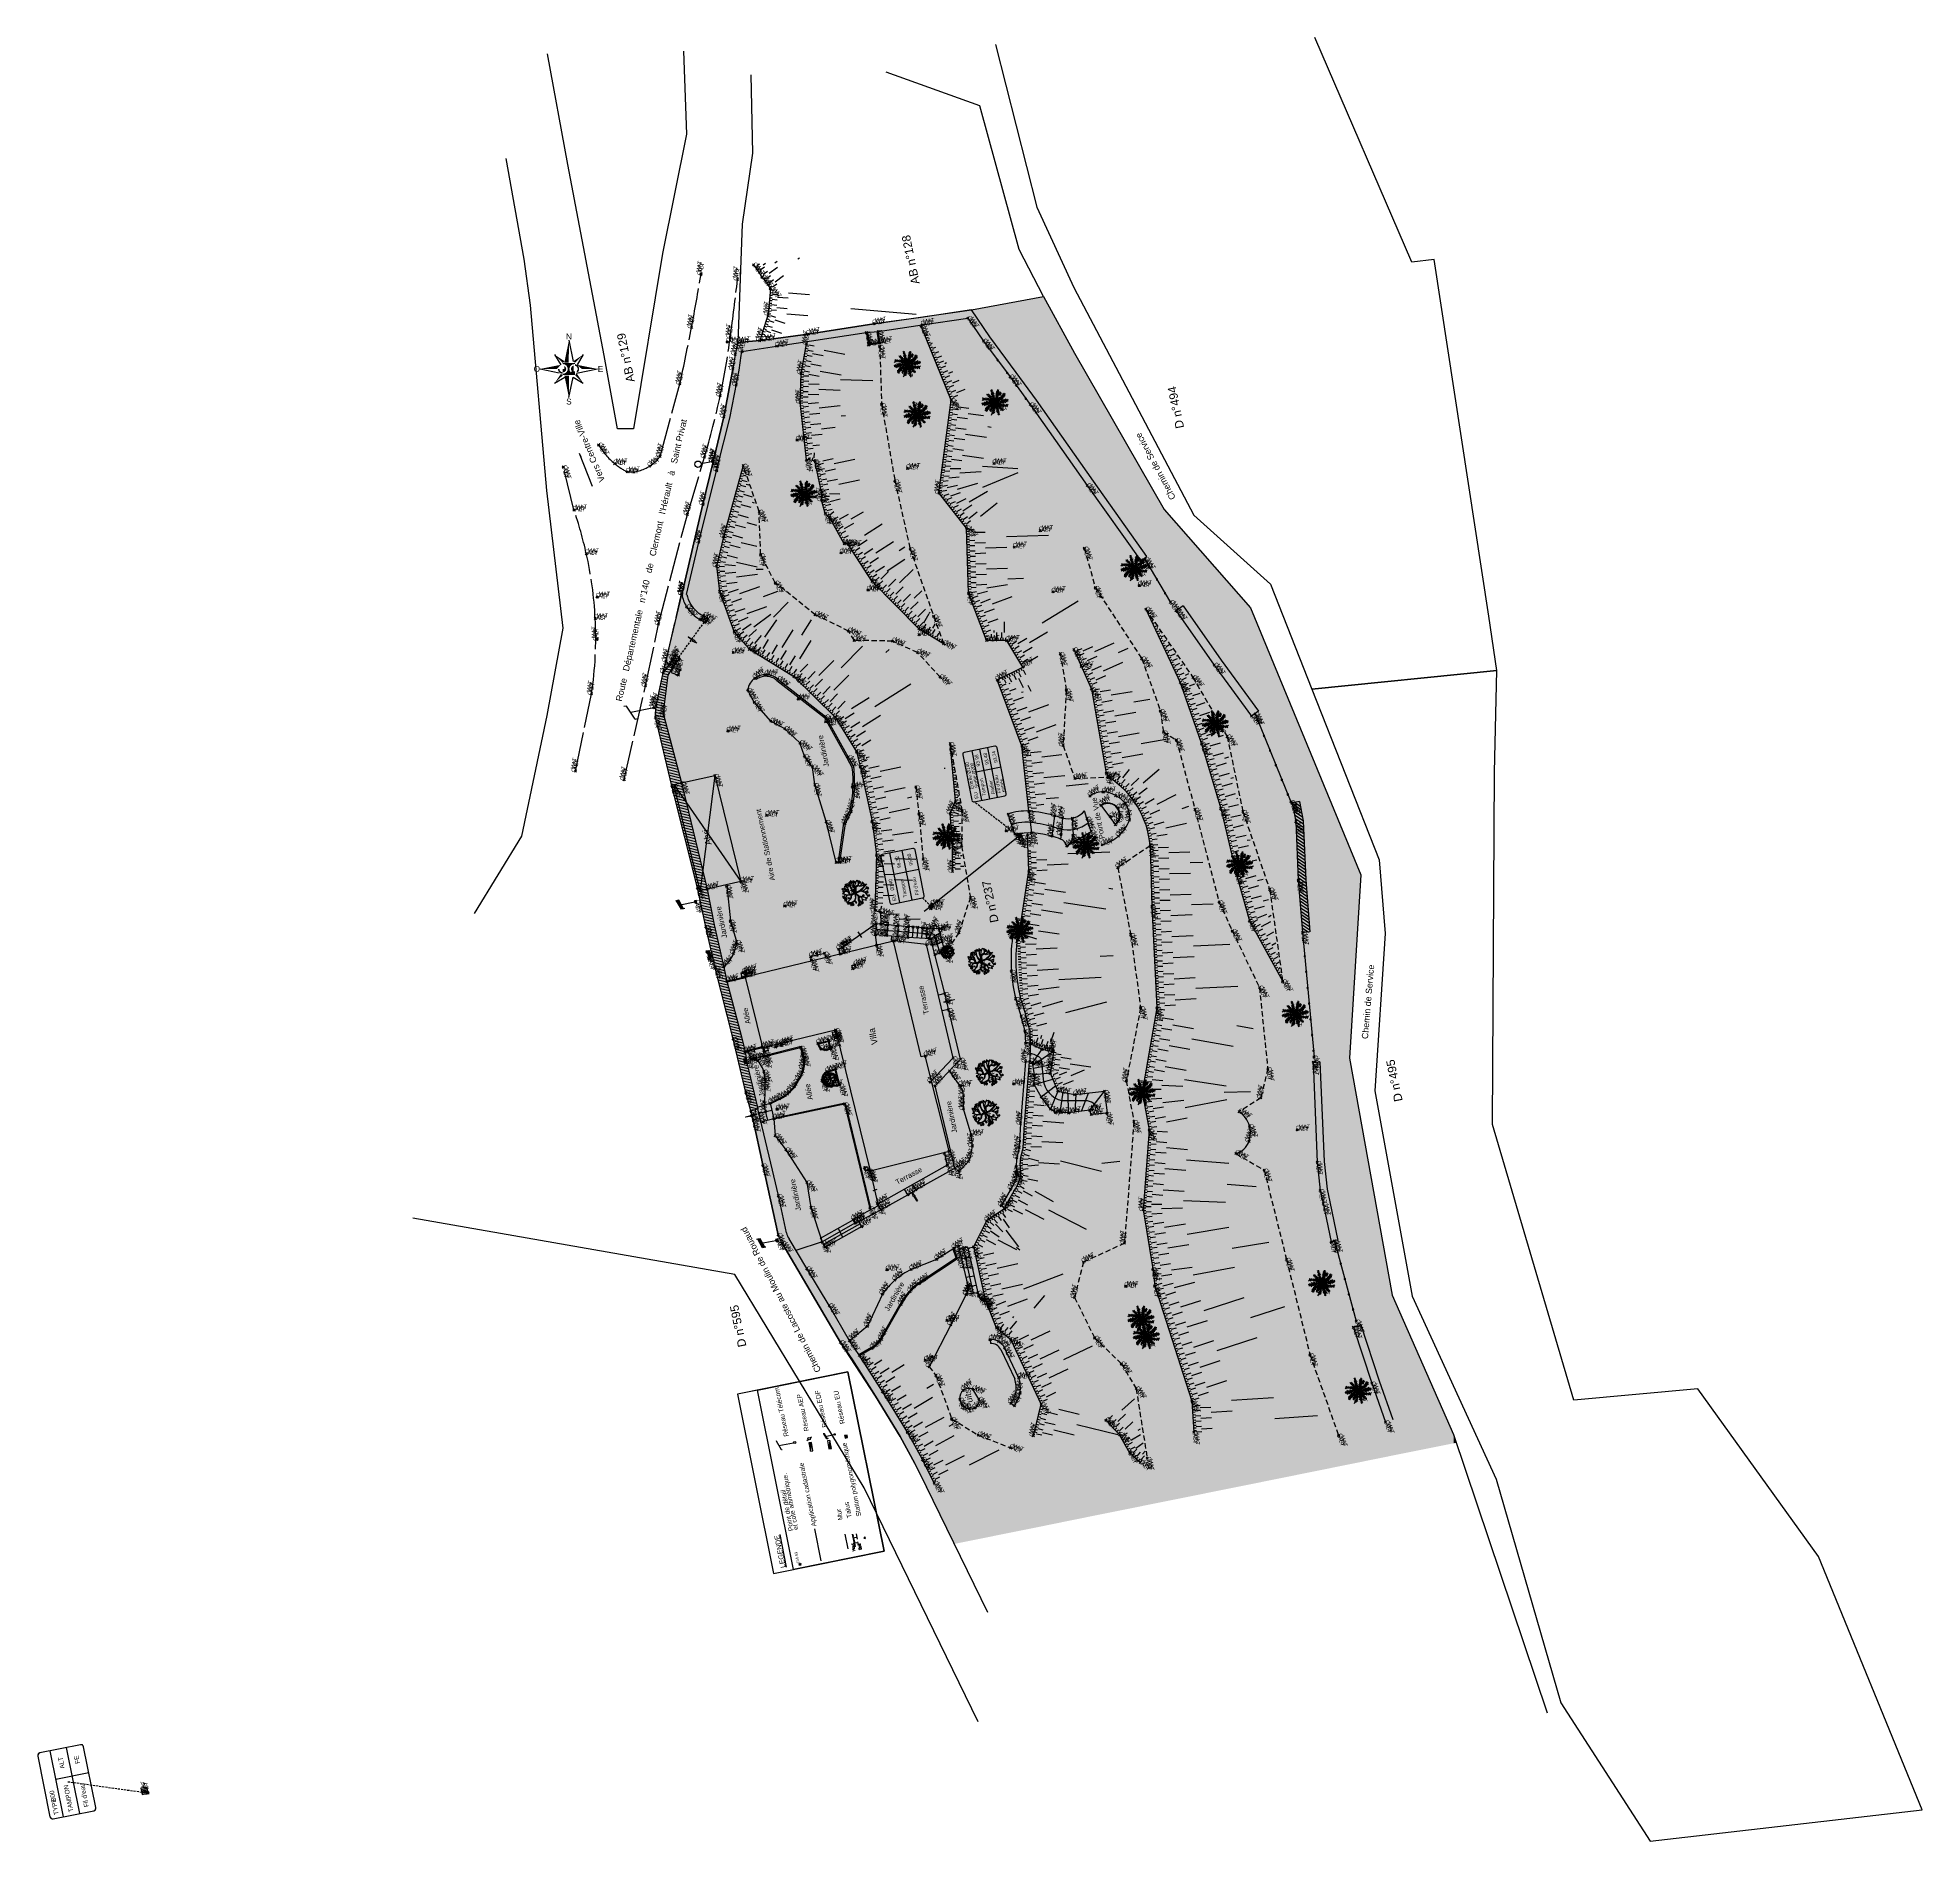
# Model space of a CAD drawing. Extents: x -24 to 1126, y -24 to 2053.
# Drawn here: x 947 to 1125.6, y 1882 to 2053 of the extents above; entities that cross this region are included whole.
import ezdxf
from ezdxf.enums import TextEntityAlignment as Align

# ---------------------------------------------------------------- set-up
doc = ezdxf.new("R2010")
doc.units = 0
doc.header["$LTSCALE"] = 2.5
doc.header["$PDMODE"] = 3
doc.header["$PDSIZE"] = 0.1
for name, pattern in [('BORDCHAUSSEE', [1.7, 1.5, -0.2]), ('BORDURE', [44.45, 12.7, -6.35, 12.7, -6.35, 0, -6.35]), ('CACH200', [0.12, 0.08, -0.04]), ('CACH500', [0.3, 0.2, -0.1]), ('CONTINU', [0]), ('FANTOME', [63.5, 31.75, -6.35, 6.35, -6.35, 6.35, -6.35])]:
    doc.linetypes.add(name, pattern=pattern)
doc.layers.get('0').update_dxf_attribs({"linetype": 'CONTINUOUS'})
for name, color, linetype in [('00_CADRE', 7, 'CONTINUOUS'), ('F_CADASTRE_APPLICATION', 252, 'FANTOME'), ('F_CADASTRE_NUMÉROS_PARCELL', 252, 'CONTINUOUS'), ('T_BATI', 7, 'CONTINUOUS'), ('T_BATI_HACHURES', 254, 'CONTINUOUS'), ('T_BORDURES_TROTTOIR', 7, 'CONTINUOUS'), ('T_CLOTURES', 7, 'CONTINUOUS'), ('T_HACHURES', 7, 'CONTINUOUS'), ('T_MURS', 7, 'CONTINUOUS'), ('T_MURS_HACHURES', 7, 'CONTINUOUS'), ('T_RES_EU_LINEAIRE', 6, 'CONTINUOUS'), ('T_RES_EU_TEXTE', 6, 'CONTINUOUS'), ('T_RES_PLUVIAL_TEXTE', 5, 'CONTINUOUS'), ('T_TALUS_BARBULES', 32, 'CONTINUOUS'), ('T_TALUS_CRÊTE', 34, 'CONTINUOUS'), ('T_TALUS_PIED', 34, 'CACH500'), ('T_TEXTES', 7, 'CONTINUOUS'), ('T_VOIES_GOUDRON', 7, 'BORDCHAUSSEE'), ('TOPOALT', 7, 'CONTINUOUS'), ('TOPOCOD', 1, 'CONTINUOUS'), ('TOPOJIS', 7, 'CONTINUOUS'), ('TOPOMAT', 4, 'CONTINUOUS')]:
    doc.layers.add(name, color=color, linetype=linetype)
doc.styles.add('ARIAL', font='arial.ttf')
doc.styles.add('SIMPLEX', font='simplex.shx')

msp = doc.modelspace()

# ---------------------------------------------------------------- linework, layer by layer
at = {"color": 0}
for p, q in [((995.96, 2022.98), (996.54, 2022.01)), ((997.32, 2024.34), (997.72, 2022.34)), ((998.68, 2022.98), (998.09, 2022.01)), ((1012.31, 2024.29), (1012.23, 2024.13)), ((1012.23, 2024.13), (1012.42, 2024.14)), ((1012.42, 2024.14), (1012.31, 2024.29)), ((1012.32, 2024.19), (1012.32, 2024.19)), ((994.59, 2021.62), (996.41, 2021.26)), ((998.04, 2021.22), (1000.04, 2021.62)), ((995.96, 2020.26), (996.93, 2020.84)), ((997.32, 2018.9), (997.71, 2020.84)), ((997.71, 2020.84), (998.68, 2020.26)), ((1029.41, 2012.3), (1029.33, 2012.13)), ((1029.33, 2012.13), (1029.51, 2012.15)), ((1029.51, 2012.15), (1029.41, 2012.3)), ((1029.42, 2012.19), (1029.42, 2012.19)), ((999.99, 2000.1), (999.91, 1999.94)), ((999.91, 1999.94), (1000.1, 1999.96)), ((1000.1, 1999.96), (999.99, 2000.1)), ((1000, 2000), (1000, 2000)), ((1051.37, 2001.18), (1051.29, 2001.02)), ((1051.29, 2001.02), (1051.47, 2001.03)), ((1051.47, 2001.03), (1051.37, 2001.18)), ((1051.38, 2001.08), (1051.38, 2001.08)), ((1000.13, 1996.14), (1000.04, 1996.05)), ((999.9, 1995.91), (999.81, 1995.82)), ((1012.89, 1994.84), (1012.82, 1994.67)), ((1012.82, 1994.67), (1013, 1994.69)), ((1013, 1994.69), (1012.89, 1994.84)), ((1012.9, 1994.73), (1012.9, 1994.73)), ((1048.66, 1979.27), (1048.59, 1979.11)), ((1048.59, 1979.11), (1048.77, 1979.12)), ((1048.77, 1979.12), (1048.66, 1979.27)), ((1048.67, 1979.17), (1048.67, 1979.17)), ((1038.76, 1977.93), (1038.68, 1977.77)), ((1038.68, 1977.77), (1038.86, 1977.79)), ((1038.86, 1977.79), (1038.76, 1977.93)), ((1038.77, 1977.83), (1038.77, 1977.83)), ((1007.53, 1971.2), (1007.42, 1971.17)), ((1007.63, 1971.22), (1007.53, 1971.2)), ((1007.99, 1970.39), (1007.53, 1971.2)), ((1007.74, 1971.24), (1007.63, 1971.22)), ((1008.09, 1970.42), (1007.63, 1971.22)), ((1008.2, 1970.44), (1007.74, 1971.24)), ((1007.86, 1970.82), (1009.25, 1971.1)), ((1008.09, 1970.42), (1007.99, 1970.39)), ((1008.2, 1970.44), (1008.09, 1970.42)), ((1008.31, 1970.46), (1008.2, 1970.44)), ((1013.81, 1964.49), (1013.74, 1964.33)), ((1013.74, 1964.33), (1013.92, 1964.34)), ((1013.92, 1964.34), (1013.81, 1964.49)), ((1013.82, 1964.39), (1013.82, 1964.39)), ((1039.47, 1953.94), (1039.4, 1953.78)), ((1039.4, 1953.78), (1039.58, 1953.79)), ((1039.58, 1953.79), (1039.47, 1953.94)), ((1039.48, 1953.84), (1039.48, 1953.84)), ((1017.04, 1951.55), (1016.96, 1951.38)), ((1016.96, 1951.38), (1017.15, 1951.4)), ((1017.15, 1951.4), (1017.04, 1951.55)), ((1017.05, 1951.44), (1017.05, 1951.44)), ((1066.37, 1949.59), (1066.29, 1949.42)), ((1066.47, 1949.44), (1066.37, 1949.59)), ((1066.29, 1949.42), (1066.47, 1949.44)), ((1066.38, 1949.49), (1066.38, 1949.49)), ((1015.22, 1939.1), (1015.11, 1939.08)), ((1015.33, 1939.12), (1015.22, 1939.1)), ((1015.68, 1938.29), (1015.22, 1939.1)), ((1015.44, 1939.14), (1015.33, 1939.12)), ((1015.79, 1938.32), (1015.33, 1939.12)), ((1015.9, 1938.34), (1015.44, 1939.14)), ((1015.56, 1938.72), (1016.94, 1939)), ((1015.79, 1938.32), (1015.68, 1938.29)), ((1015.9, 1938.34), (1015.79, 1938.32)), ((1016, 1938.36), (1015.9, 1938.34)), ((1027.46, 1936.33), (1027.38, 1936.16)), ((1027.38, 1936.16), (1027.56, 1936.18)), ((1027.56, 1936.18), (1027.46, 1936.33)), ((1027.47, 1936.22), (1027.47, 1936.22)), ((1050.1, 1934.76), (1050.02, 1934.59)), ((1050.02, 1934.59), (1050.2, 1934.61)), ((1050.2, 1934.61), (1050.1, 1934.76)), ((1050.11, 1934.65), (1050.11, 1934.65)), ((1017, 1919.95), (1016.93, 1919.93)), ((1017.47, 1919.14), (1017, 1919.95)), ((1017.23, 1919.54), (1018.63, 1919.82)), ((1017.54, 1919.15), (1017.47, 1919.14)), ((1019.89, 1920.03), (1020.01, 1920.12)), ((1020.2, 1920.27), (1020.31, 1920.36)), ((1021.48, 1920.66), (1021.42, 1920.65)), ((1021.55, 1920.67), (1021.48, 1920.66)), ((1021.76, 1920.17), (1021.48, 1920.66)), ((1021.83, 1920.18), (1021.55, 1920.67)), ((1021.62, 1920.41), (1022.46, 1920.58)), ((1021.83, 1920.18), (1021.76, 1920.17)), ((1021.89, 1920.2), (1021.83, 1920.18)), ((1023.7, 1920.54), (1023.45, 1920.49)), ((1023.45, 1920.49), (1023.5, 1920.26)), ((1023.5, 1920.26), (1023.74, 1920.31)), ((1023.74, 1920.31), (1023.7, 1920.54)), ((1025.39, 1910.9), (1025.27, 1910.77)), ((1025.27, 1910.77), (1025.44, 1910.72)), ((1025.37, 1910.8), (1025.37, 1910.8)), ((1025.44, 1910.72), (1025.39, 1910.9)), ((957.32, 1887.17), (956.73, 1887.05)), ((956.73, 1887.05), (956.85, 1886.46)), ((956.75, 1886.93), (957.34, 1887.05)), ((957.43, 1886.58), (957.32, 1887.17)), ((956.78, 1886.82), (957.36, 1886.93)), ((956.8, 1886.7), (957.39, 1886.82)), ((956.82, 1886.58), (957.41, 1886.7)), ((956.85, 1886.46), (957.43, 1886.58)), ((957.36, 1886.93), (957.36, 1886.93))]:
    msp.add_line(p, q, dxfattribs=at)
at = {"color": 0, "linetype": 'CONTINUOUS'}
for p, q in [((1028.74, 2022.8), (1028.6, 2022.83)), ((1028.78, 2022.76), (1028.79, 2022.86)), ((1028.85, 2022.67), (1028.86, 2022.81)), ((1029.09, 2023.14), (1029, 2023.27)), ((1029.12, 2023.02), (1029, 2023.11)), ((1029.15, 2022.85), (1029.04, 2022.95)), ((1029.19, 2022.71), (1029.05, 2022.82)), ((1029.08, 2023.2), (1029.13, 2023.3)), ((1029.1, 2023.08), (1029.16, 2023.21)), ((1029.14, 2022.91), (1029.23, 2023.09)), ((1029.17, 2022.77), (1029.31, 2022.97)), ((1029.22, 2022.6), (1029.32, 2022.81)), ((1029.65, 2022.91), (1029.51, 2023.06)), ((1029.63, 2022.77), (1029.51, 2022.96)), ((1029.59, 2022.6), (1029.51, 2022.81)), ((1029.66, 2023.04), (1029.55, 2023.17)), ((1029.67, 2023.17), (1029.61, 2023.23)), ((1029.62, 2022.73), (1029.76, 2022.89)), ((1029.65, 2022.87), (1029.78, 2023.04)), ((1029.66, 2022.98), (1029.78, 2023.17)), ((1029.67, 2023.1), (1029.76, 2023.28)), ((1029.73, 2022.74), (1029.93, 2022.77)), ((1029.76, 2022.77), (1029.76, 2023.01)), ((1029.82, 2022.83), (1029.97, 2022.87)), ((1029.86, 2022.88), (1029.84, 2023)), ((1029.89, 2022.92), (1030.03, 2022.98)), ((1029.92, 2022.97), (1029.91, 2023.08)), ((1030.19, 2022.73), (1030.1, 2022.81)), ((1030.25, 2022.82), (1030.13, 2022.88)), ((1030.29, 2022.88), (1030.19, 2022.92)), ((1030.21, 2022.77), (1030.33, 2022.77)), ((1030.27, 2022.85), (1030.38, 2022.87)), ((1028.29, 2022.37), (1028.16, 2022.24)), ((1028.31, 2021.89), (1028.16, 2021.95)), ((1028.27, 2021.88), (1028.18, 2021.8)), ((1028.37, 2022.38), (1028.22, 2022.49)), ((1028.47, 2021.94), (1028.26, 2022.02)), ((1028.46, 2022.38), (1028.3, 2022.25)), ((1028.39, 2021.92), (1028.3, 2021.79)), ((1028.55, 2021.96), (1028.36, 2021.73)), ((1028.62, 2021.98), (1028.4, 2022.09)), ((1028.52, 2022.38), (1028.42, 2022.5)), ((1028.54, 2021.3), (1028.43, 2021.29)), ((1028.62, 2022.38), (1028.44, 2022.29)), ((1028.66, 2021.47), (1028.45, 2021.45)), ((1028.6, 2021.39), (1028.48, 2021.39)), ((1028.52, 2021.27), (1028.62, 2021.23)), ((1028.68, 2021.99), (1028.53, 2021.79)), ((1028.72, 2021.55), (1028.53, 2021.54)), ((1028.74, 2022), (1028.56, 2022.15)), ((1028.56, 2021.34), (1028.68, 2021.28)), ((1028.75, 2022.36), (1028.59, 2022.26)), ((1028.79, 2021.63), (1028.6, 2021.63)), ((1028.69, 2022.37), (1028.61, 2022.49)), ((1028.62, 2021.42), (1028.71, 2021.34)), ((1028.81, 2022.72), (1028.63, 2022.74)), ((1028.82, 2022.02), (1028.67, 2021.82)), ((1028.87, 2021.71), (1028.68, 2021.72)), ((1028.84, 2022.02), (1028.69, 2022.14)), ((1028.69, 2021.52), (1028.79, 2021.41)), ((1028.9, 2022.33), (1028.7, 2022.25)), ((1028.9, 2022.61), (1028.73, 2022.63)), ((1028.82, 2022.35), (1028.76, 2022.48)), ((1028.76, 2021.6), (1028.85, 2021.48)), ((1028.95, 2021.78), (1028.78, 2021.79)), ((1028.93, 2022.03), (1028.81, 2021.9)), ((1029, 2022.51), (1028.82, 2022.53)), ((1028.99, 2022.3), (1028.83, 2022.19)), ((1028.83, 2021.67), (1028.9, 2021.57)), ((1029.05, 2022.05), (1028.88, 2022.14)), ((1028.96, 2021.33), (1028.88, 2021.35)), ((1029.1, 2022.42), (1028.89, 2022.45)), ((1028.95, 2022.31), (1028.89, 2022.45)), ((1029.04, 2021.42), (1028.9, 2021.43)), ((1029.08, 2021.89), (1028.92, 2021.91)), ((1028.92, 2021.75), (1028.99, 2021.6)), ((1028.93, 2022.57), (1028.95, 2022.73)), ((1028.93, 2021.28), (1028.97, 2021.2)), ((1029.09, 2022.26), (1028.94, 2022.16)), ((1028.99, 2021.36), (1028.96, 2021.21)), ((1029.12, 2021.53), (1028.99, 2021.51)), ((1029.18, 2021.95), (1029.01, 2021.98)), ((1029.05, 2022.46), (1029.02, 2022.65)), ((1029.03, 2022.29), (1029.02, 2022.4)), ((1029.02, 2021.84), (1029.08, 2021.67)), ((1029.2, 2021.63), (1029.05, 2021.6)), ((1029.22, 2021.19), (1029.05, 2021.14)), ((1029.17, 2021.09), (1029.05, 2021.01)), ((1029.19, 2022.21), (1029.06, 2022.13)), ((1029.08, 2021.48), (1029.07, 2021.35)), ((1029.24, 2022.53), (1029.08, 2022.66)), ((1029.26, 2021.3), (1029.09, 2021.26)), ((1029.29, 2021.75), (1029.11, 2021.7)), ((1029.15, 2022.37), (1029.12, 2022.51)), ((1029.28, 2022.41), (1029.12, 2022.51)), ((1029.14, 2022.24), (1029.13, 2022.39)), ((1029.29, 2022.02), (1029.13, 2022.05)), ((1029.3, 2022.15), (1029.14, 2022.05)), ((1029.14, 2021.92), (1029.16, 2021.74)), ((1029.16, 2021.57), (1029.15, 2021.43)), ((1029.3, 2021.44), (1029.15, 2021.39)), ((1029.15, 2021.05), (1029.2, 2020.97)), ((1029.35, 2021.68), (1029.19, 2021.61)), ((1029.33, 2021.55), (1029.2, 2021.51)), ((1029.2, 2021.16), (1029.28, 2021.01)), ((1029.23, 2022.19), (1029.23, 2022.36)), ((1029.33, 2022.27), (1029.23, 2022.31)), ((1029.24, 2021.26), (1029.34, 2021.09)), ((1029.25, 2021.99), (1029.26, 2021.81)), ((1029.27, 2022.44), (1029.35, 2022.68)), ((1029.29, 2021.39), (1029.34, 2021.24)), ((1029.31, 2022.34), (1029.39, 2022.54)), ((1029.32, 2021.51), (1029.38, 2021.39)), ((1029.34, 2022.04), (1029.34, 2021.88)), ((1029.34, 2021.62), (1029.41, 2021.51)), ((1029.36, 2022.19), (1029.4, 2022.39)), ((1029.42, 2021.62), (1029.36, 2021.74)), ((1029.45, 2021.96), (1029.41, 2021.76)), ((1029.51, 2021.82), (1029.42, 2021.62)), ((1029.51, 2022.37), (1029.45, 2022.54)), ((1029.54, 2021.71), (1029.46, 2021.47)), ((1029.56, 2022.49), (1029.47, 2022.68)), ((1029.47, 2022.11), (1029.47, 2022.27)), ((1029.48, 2021.89), (1029.58, 2021.84)), ((1029.59, 2021.55), (1029.49, 2021.35)), ((1029.64, 2021.39), (1029.5, 2021.18)), ((1029.52, 2022.14), (1029.68, 2022.1)), ((1029.52, 2022), (1029.67, 2022.1)), ((1029.53, 2021.75), (1029.7, 2021.64)), ((1029.54, 2022.44), (1029.7, 2022.54)), ((1029.56, 2022.16), (1029.55, 2022.34)), ((1029.57, 2022.54), (1029.72, 2022.64)), ((1029.57, 2021.63), (1029.73, 2021.5)), ((1029.58, 2021.96), (1029.58, 2021.8)), ((1029.67, 2021.24), (1029.58, 2021.06)), ((1029.62, 2021.94), (1029.75, 2022.02)), ((1029.62, 2021.44), (1029.76, 2021.33)), ((1029.63, 2022.2), (1029.8, 2022.17)), ((1029.67, 2022.23), (1029.65, 2022.41)), ((1029.71, 2021.08), (1029.65, 2020.94)), ((1029.66, 2021.78), (1029.69, 2021.64)), ((1029.66, 2021.3), (1029.78, 2021.21)), ((1029.67, 2021.91), (1029.68, 2021.77)), ((1029.69, 2021.14), (1029.81, 2021.04)), ((1029.72, 2021.89), (1029.87, 2021.99)), ((1029.72, 2021.73), (1029.92, 2021.71)), ((1029.72, 2021.01), (1029.81, 2020.89)), ((1029.79, 2022.31), (1029.73, 2022.48)), ((1029.73, 2022.27), (1029.89, 2022.25)), ((1029.76, 2022.11), (1029.94, 2022.02)), ((1029.76, 2021.69), (1029.79, 2021.5)), ((1029.78, 2021.87), (1029.79, 2021.75)), ((1029.81, 2021.64), (1029.99, 2021.62)), ((1029.82, 2021.85), (1029.98, 2021.96)), ((1029.89, 2022.4), (1029.83, 2022.56)), ((1029.86, 2022.37), (1030.03, 2022.36)), ((1029.88, 2021.58), (1029.86, 2021.42)), ((1029.87, 2021.84), (1029.92, 2021.7)), ((1029.89, 2022.12), (1030, 2022.26)), ((1029.98, 2022.48), (1029.91, 2022.58)), ((1029.91, 2021.83), (1030.11, 2021.91)), ((1029.91, 2021.55), (1030.08, 2021.53)), ((1029.94, 2022.44), (1030.13, 2022.43)), ((1029.96, 2021.49), (1029.95, 2021.35)), ((1030.05, 2022.56), (1029.96, 2022.67)), ((1029.97, 2022.13), (1030.12, 2022.01)), ((1029.99, 2022.14), (1030.14, 2022.33)), ((1029.99, 2021.81), (1030.05, 2021.67)), ((1030, 2021.43), (1030.18, 2021.41)), ((1030.12, 2022.64), (1030.02, 2022.74)), ((1030.02, 2022.53), (1030.21, 2022.53)), ((1030.03, 2021.4), (1030.02, 2021.29)), ((1030.06, 2021.79), (1030.22, 2021.9)), ((1030.07, 2022.15), (1030.25, 2022)), ((1030.07, 2021.35), (1030.21, 2021.33)), ((1030.09, 2022.6), (1030.28, 2022.62)), ((1030.12, 2021.78), (1030.2, 2021.66)), ((1030.14, 2022.16), (1030.28, 2022.36)), ((1030.15, 2022.69), (1030.36, 2022.71)), ((1030.19, 2022.18), (1030.41, 2022.06)), ((1030.19, 2021.78), (1030.37, 2021.87)), ((1030.26, 2022.19), (1030.45, 2022.42)), ((1030.29, 2021.77), (1030.39, 2021.66)), ((1030.34, 2022.21), (1030.56, 2022.14)), ((1030.36, 2021.77), (1030.51, 2021.9)), ((1030.42, 2022.24), (1030.51, 2022.36)), ((1030.44, 2021.78), (1030.59, 2021.67)), ((1030.5, 2022.26), (1030.66, 2022.21)), ((1030.52, 2021.79), (1030.65, 2021.91)), ((1030.54, 2022.28), (1030.63, 2022.36)), ((1029.73, 2020.95), (1029.68, 2020.85)), ((1037.07, 2019.18), (1036.93, 2019.21)), ((1037.11, 2019.14), (1037.12, 2019.24)), ((1037.18, 2019.05), (1037.19, 2019.19)), ((1037.42, 2019.52), (1037.33, 2019.65)), ((1037.44, 2019.4), (1037.33, 2019.49)), ((1037.48, 2019.23), (1037.36, 2019.33)), ((1037.52, 2019.09), (1037.37, 2019.2)), ((1037.41, 2019.58), (1037.46, 2019.68)), ((1037.43, 2019.46), (1037.49, 2019.59)), ((1037.47, 2019.29), (1037.56, 2019.47)), ((1037.5, 2019.15), (1037.63, 2019.35)), ((1037.55, 2018.98), (1037.65, 2019.19)), ((1037.98, 2019.3), (1037.84, 2019.44)), ((1037.96, 2019.15), (1037.84, 2019.34)), ((1037.92, 2018.98), (1037.84, 2019.19)), ((1037.99, 2019.42), (1037.88, 2019.55)), ((1038, 2019.55), (1037.94, 2019.61)), ((1037.95, 2019.11), (1038.09, 2019.27)), ((1037.97, 2019.25), (1038.11, 2019.42)), ((1037.99, 2019.36), (1038.11, 2019.55)), ((1038, 2019.48), (1038.08, 2019.66)), ((1038.09, 2019.15), (1038.09, 2019.39)), ((1038.15, 2019.21), (1038.3, 2019.25)), ((1038.19, 2019.26), (1038.17, 2019.38)), ((1038.21, 2019.3), (1038.36, 2019.36)), ((1038.25, 2019.35), (1038.24, 2019.46)), ((1038.52, 2019.11), (1038.43, 2019.19)), ((1038.58, 2019.2), (1038.46, 2019.26)), ((1038.62, 2019.26), (1038.52, 2019.3)), ((1038.6, 2019.24), (1038.71, 2019.25)), ((1029.22, 2017.6), (1029.09, 2017.48)), ((1029.3, 2017.61), (1029.15, 2017.72)), ((1029.39, 2017.61), (1029.23, 2017.49)), ((1029.45, 2017.61), (1029.35, 2017.73)), ((1029.56, 2017.61), (1029.37, 2017.52)), ((1029.68, 2017.59), (1029.52, 2017.49)), ((1029.68, 2018.04), (1029.54, 2018.06)), ((1029.62, 2017.6), (1029.54, 2017.72)), ((1029.74, 2017.95), (1029.56, 2017.98)), ((1029.83, 2017.56), (1029.63, 2017.48)), ((1029.83, 2017.84), (1029.66, 2017.86)), ((1029.75, 2017.58), (1029.69, 2017.71)), ((1029.71, 2017.99), (1029.72, 2018.1)), ((1029.93, 2017.74), (1029.75, 2017.76)), ((1029.92, 2017.53), (1029.76, 2017.43)), ((1029.78, 2017.9), (1029.79, 2018.04)), ((1030.03, 2017.65), (1029.82, 2017.68)), ((1029.88, 2017.55), (1029.82, 2017.68)), ((1029.86, 2017.81), (1029.88, 2017.96)), ((1030.02, 2017.49), (1029.87, 2017.39)), ((1030.02, 2018.37), (1029.93, 2018.5)), ((1030.05, 2018.25), (1029.93, 2018.34)), ((1029.98, 2017.69), (1029.95, 2017.88)), ((1029.96, 2017.52), (1029.95, 2017.63)), ((1030.08, 2018.09), (1029.97, 2018.18)), ((1030.12, 2017.94), (1029.98, 2018.05)), ((1030.12, 2017.45), (1030, 2017.36)), ((1030.01, 2018.43), (1030.06, 2018.54)), ((1030.17, 2017.76), (1030.01, 2017.89)), ((1030.04, 2018.31), (1030.09, 2018.44)), ((1030.21, 2017.64), (1030.05, 2017.75)), ((1030.08, 2017.61), (1030.05, 2017.74)), ((1030.07, 2017.47), (1030.06, 2017.62)), ((1030.07, 2018.14), (1030.16, 2018.32)), ((1030.1, 2018), (1030.24, 2018.2)), ((1030.15, 2017.84), (1030.25, 2018.04)), ((1030.16, 2017.42), (1030.16, 2017.59)), ((1030.26, 2017.5), (1030.16, 2017.55)), ((1030.2, 2017.68), (1030.28, 2017.91)), ((1030.24, 2017.57), (1030.32, 2017.77)), ((1030.29, 2017.43), (1030.33, 2017.62)), ((1030.44, 2017.6), (1030.38, 2017.77)), ((1030.49, 2017.73), (1030.4, 2017.92)), ((1030.4, 2017.34), (1030.4, 2017.5)), ((1030.58, 2018.15), (1030.44, 2018.29)), ((1030.56, 2018), (1030.44, 2018.19)), ((1030.52, 2017.83), (1030.44, 2018.04)), ((1030.47, 2017.67), (1030.63, 2017.77)), ((1030.59, 2018.27), (1030.48, 2018.4)), ((1030.49, 2017.39), (1030.48, 2017.57)), ((1030.5, 2017.77), (1030.65, 2017.87)), ((1030.6, 2018.4), (1030.55, 2018.46)), ((1030.55, 2017.96), (1030.69, 2018.13)), ((1030.56, 2017.43), (1030.73, 2017.41)), ((1030.58, 2018.11), (1030.71, 2018.27)), ((1030.6, 2017.46), (1030.58, 2017.65)), ((1030.59, 2018.21), (1030.71, 2018.4)), ((1030.6, 2018.33), (1030.69, 2018.52)), ((1030.66, 2017.97), (1030.86, 2018)), ((1030.72, 2017.55), (1030.66, 2017.72)), ((1030.66, 2017.5), (1030.83, 2017.48)), ((1030.69, 2018), (1030.69, 2018.24)), ((1030.75, 2018.06), (1030.9, 2018.1)), ((1030.82, 2017.63), (1030.76, 2017.79)), ((1030.79, 2018.11), (1030.78, 2018.23)), ((1030.79, 2017.6), (1030.96, 2017.6)), ((1030.82, 2018.15), (1030.96, 2018.21)), ((1030.82, 2017.35), (1030.93, 2017.49)), ((1030.85, 2018.2), (1030.84, 2018.31)), ((1030.91, 2017.72), (1030.84, 2017.82)), ((1030.87, 2017.67), (1031.06, 2017.67)), ((1030.98, 2017.79), (1030.89, 2017.9)), ((1030.92, 2017.37), (1031.07, 2017.56)), ((1031.05, 2017.87), (1030.95, 2017.97)), ((1030.95, 2017.76), (1031.14, 2017.76)), ((1031.02, 2017.84), (1031.21, 2017.85)), ((1031.12, 2017.96), (1031.03, 2018.04)), ((1031.18, 2018.05), (1031.06, 2018.11)), ((1031.07, 2017.39), (1031.21, 2017.6)), ((1031.09, 2017.92), (1031.29, 2017.94)), ((1031.22, 2018.12), (1031.12, 2018.16)), ((1031.12, 2017.41), (1031.35, 2017.29)), ((1031.15, 2018), (1031.26, 2018)), ((1031.19, 2017.42), (1031.38, 2017.65)), ((1031.2, 2018.09), (1031.31, 2018.1)), ((1031.27, 2017.44), (1031.49, 2017.37)), ((1031.35, 2017.47), (1031.45, 2017.6)), ((1031.43, 2017.49), (1031.59, 2017.44)), ((1031.47, 2017.51), (1031.56, 2017.59)), ((1036.64, 2018.27), (1036.48, 2018.33)), ((1036.62, 2018.75), (1036.49, 2018.63)), ((1036.59, 2018.26), (1036.51, 2018.18)), ((1036.7, 2018.76), (1036.54, 2018.87)), ((1036.8, 2018.32), (1036.58, 2018.4)), ((1036.72, 2018.3), (1036.62, 2018.17)), ((1036.78, 2018.76), (1036.63, 2018.63)), ((1036.88, 2018.34), (1036.69, 2018.11)), ((1036.94, 2018.36), (1036.72, 2018.47)), ((1036.85, 2018.76), (1036.75, 2018.88)), ((1036.87, 2017.68), (1036.76, 2017.67)), ((1036.95, 2018.76), (1036.77, 2018.67)), ((1036.98, 2017.85), (1036.78, 2017.83)), ((1036.92, 2017.77), (1036.81, 2017.77)), ((1036.85, 2017.65), (1036.95, 2017.61)), ((1037, 2018.37), (1036.86, 2018.17)), ((1037.05, 2017.93), (1036.86, 2017.92)), ((1037.07, 2018.39), (1036.89, 2018.53)), ((1036.89, 2017.72), (1037, 2017.66)), ((1037.08, 2018.74), (1036.92, 2018.64)), ((1037.12, 2018.01), (1036.93, 2018.01)), ((1037.01, 2018.75), (1036.94, 2018.87)), ((1036.95, 2017.8), (1037.04, 2017.73)), ((1037.13, 2019.1), (1036.96, 2019.13)), ((1037.15, 2018.4), (1037, 2018.2)), ((1037.17, 2018.4), (1037.01, 2018.52)), ((1037.2, 2018.09), (1037.01, 2018.1)), ((1037.02, 2017.9), (1037.12, 2017.8)), ((1037.23, 2018.71), (1037.03, 2018.63)), ((1037.23, 2018.99), (1037.05, 2019.01)), ((1037.14, 2018.73), (1037.09, 2018.86)), ((1037.09, 2017.98), (1037.18, 2017.86)), ((1037.28, 2018.16), (1037.11, 2018.17)), ((1037.25, 2018.41), (1037.14, 2018.28)), ((1037.32, 2018.89), (1037.15, 2018.91)), ((1037.32, 2018.68), (1037.16, 2018.58)), ((1037.16, 2018.05), (1037.23, 2017.95)), ((1037.38, 2018.43), (1037.2, 2018.52)), ((1037.29, 2017.71), (1037.21, 2017.73)), ((1037.42, 2018.8), (1037.22, 2018.83)), ((1037.27, 2018.7), (1037.22, 2018.83)), ((1037.37, 2017.8), (1037.23, 2017.81)), ((1037.41, 2018.27), (1037.24, 2018.29)), ((1037.25, 2018.14), (1037.31, 2017.98)), ((1037.25, 2017.66), (1037.29, 2017.58)), ((1037.26, 2018.96), (1037.28, 2019.11)), ((1037.41, 2018.64), (1037.26, 2018.54)), ((1037.32, 2017.74), (1037.29, 2017.6)), ((1037.45, 2017.91), (1037.31, 2017.89)), ((1037.51, 2018.34), (1037.34, 2018.36)), ((1037.38, 2018.84), (1037.35, 2019.03)), ((1037.35, 2018.67), (1037.35, 2018.78)), ((1037.35, 2018.22), (1037.41, 2018.05)), ((1037.53, 2018.01), (1037.38, 2017.98)), ((1037.54, 2017.57), (1037.38, 2017.52)), ((1037.5, 2017.47), (1037.38, 2017.39)), ((1037.52, 2018.6), (1037.39, 2018.51)), ((1037.41, 2017.86), (1037.4, 2017.73)), ((1037.57, 2018.91), (1037.41, 2019.04)), ((1037.58, 2017.68), (1037.42, 2017.64)), ((1037.61, 2018.79), (1037.44, 2018.89)), ((1037.62, 2018.13), (1037.44, 2018.08)), ((1037.48, 2018.75), (1037.45, 2018.89)), ((1037.47, 2018.62), (1037.45, 2018.77)), ((1037.62, 2018.4), (1037.46, 2018.43)), ((1037.46, 2018.3), (1037.49, 2018.12)), ((1037.62, 2018.53), (1037.47, 2018.43)), ((1037.47, 2017.43), (1037.52, 2017.35)), ((1037.48, 2017.95), (1037.48, 2017.81)), ((1037.63, 2017.82), (1037.48, 2017.77)), ((1037.68, 2018.06), (1037.52, 2018)), ((1037.66, 2017.93), (1037.52, 2017.89)), ((1037.53, 2017.54), (1037.61, 2017.39)), ((1037.56, 2018.57), (1037.56, 2018.74)), ((1037.66, 2018.65), (1037.56, 2018.7)), ((1037.57, 2017.64), (1037.67, 2017.47)), ((1037.58, 2018.37), (1037.59, 2018.19)), ((1037.6, 2018.82), (1037.68, 2019.06)), ((1037.62, 2017.77), (1037.67, 2017.62)), ((1037.63, 2018.72), (1037.71, 2018.92)), ((1037.65, 2017.89), (1037.71, 2017.77)), ((1037.67, 2018.43), (1037.67, 2018.26)), ((1037.67, 2018), (1037.73, 2017.89)), ((1037.69, 2018.58), (1037.73, 2018.77)), ((1037.75, 2018), (1037.69, 2018.12)), ((1037.78, 2018.34), (1037.74, 2018.14)), ((1037.83, 2018.2), (1037.75, 2018)), ((1037.84, 2018.75), (1037.77, 2018.92)), ((1037.87, 2018.09), (1037.79, 2017.85)), ((1037.88, 2018.87), (1037.8, 2019.06)), ((1037.8, 2018.49), (1037.8, 2018.65)), ((1037.81, 2018.27), (1037.91, 2018.22)), ((1037.92, 2017.93), (1037.82, 2017.73)), ((1037.96, 2017.77), (1037.83, 2017.56)), ((1037.84, 2018.38), (1038, 2018.48)), ((1037.85, 2018.52), (1038, 2018.48)), ((1037.86, 2018.13), (1038.02, 2018.02)), ((1037.87, 2018.82), (1038.03, 2018.92)), ((1037.89, 2018.54), (1037.88, 2018.72)), ((1037.9, 2018.92), (1038.05, 2019.02)), ((1037.91, 2018.34), (1037.9, 2018.18)), ((1037.9, 2018.01), (1038.06, 2017.88)), ((1038, 2017.62), (1037.91, 2017.44)), ((1037.95, 2018.58), (1038.12, 2018.56)), ((1037.95, 2018.32), (1038.07, 2018.4)), ((1037.95, 2017.82), (1038.09, 2017.71)), ((1038, 2018.61), (1037.98, 2018.79)), ((1038.03, 2017.46), (1037.98, 2017.32)), ((1037.99, 2018.16), (1038.02, 2018.02)), ((1037.99, 2017.68), (1038.1, 2017.59)), ((1038, 2018.3), (1038.01, 2018.15)), ((1038.02, 2017.52), (1038.14, 2017.42)), ((1038.04, 2018.11), (1038.25, 2018.09)), ((1038.12, 2018.69), (1038.05, 2018.86)), ((1038.05, 2018.27), (1038.2, 2018.37)), ((1038.05, 2017.39), (1038.14, 2017.27)), ((1038.06, 2019.12), (1038.26, 2019.15)), ((1038.06, 2018.65), (1038.22, 2018.63)), ((1038.09, 2018.49), (1038.26, 2018.4)), ((1038.09, 2018.08), (1038.12, 2017.88)), ((1038.11, 2018.25), (1038.12, 2018.13)), ((1038.14, 2018.03), (1038.32, 2018.01)), ((1038.22, 2018.78), (1038.15, 2018.94)), ((1038.15, 2018.24), (1038.31, 2018.34)), ((1038.19, 2018.75), (1038.36, 2018.74)), ((1038.19, 2018.22), (1038.25, 2018.08)), ((1038.21, 2017.96), (1038.19, 2017.8)), ((1038.21, 2018.5), (1038.33, 2018.64)), ((1038.31, 2018.86), (1038.23, 2018.96)), ((1038.23, 2017.93), (1038.41, 2017.91)), ((1038.24, 2018.21), (1038.44, 2018.29)), ((1038.27, 2018.82), (1038.46, 2018.82)), ((1038.29, 2017.87), (1038.28, 2017.73)), ((1038.38, 2018.94), (1038.29, 2019.05)), ((1038.3, 2018.51), (1038.45, 2018.4)), ((1038.32, 2018.52), (1038.47, 2018.71)), ((1038.32, 2018.19), (1038.38, 2018.05)), ((1038.33, 2017.82), (1038.51, 2017.79)), ((1038.45, 2019.02), (1038.35, 2019.12)), ((1038.35, 2018.91), (1038.53, 2018.91)), ((1038.36, 2017.78), (1038.35, 2017.67)), ((1038.39, 2018.17), (1038.55, 2018.28)), ((1038.39, 2017.73), (1038.53, 2017.71)), ((1038.4, 2018.53), (1038.58, 2018.39)), ((1038.42, 2018.98), (1038.61, 2019)), ((1038.45, 2018.16), (1038.53, 2018.04)), ((1038.46, 2018.54), (1038.61, 2018.74)), ((1038.48, 2019.07), (1038.69, 2019.09)), ((1038.51, 2018.16), (1038.7, 2018.25)), ((1038.52, 2018.56), (1038.74, 2018.44)), ((1038.54, 2019.15), (1038.66, 2019.15)), ((1038.58, 2018.57), (1038.77, 2018.8)), ((1038.62, 2018.15), (1038.71, 2018.04)), ((1038.67, 2018.59), (1038.88, 2018.52)), ((1038.68, 2018.15), (1038.84, 2018.28)), ((1038.75, 2018.62), (1038.84, 2018.74)), ((1038.77, 2018.16), (1038.92, 2018.05)), ((1038.82, 2018.64), (1038.98, 2018.59)), ((1038.85, 2018.17), (1038.98, 2018.29)), ((1038.87, 2018.66), (1038.96, 2018.74)), ((1029.25, 2017.13), (1029.09, 2017.18)), ((1029.2, 2017.11), (1029.11, 2017.03)), ((1029.4, 2017.17), (1029.19, 2017.25)), ((1029.32, 2017.15), (1029.23, 2017.02)), ((1029.48, 2017.2), (1029.3, 2016.97)), ((1029.55, 2017.21), (1029.33, 2017.33)), ((1029.47, 2016.53), (1029.36, 2016.52)), ((1029.59, 2016.7), (1029.38, 2016.68)), ((1029.53, 2016.62), (1029.41, 2016.62)), ((1029.45, 2016.5), (1029.55, 2016.46)), ((1029.61, 2017.22), (1029.46, 2017.02)), ((1029.65, 2016.78), (1029.46, 2016.77)), ((1029.67, 2017.24), (1029.49, 2017.38)), ((1029.49, 2016.57), (1029.61, 2016.51)), ((1029.72, 2016.86), (1029.54, 2016.86)), ((1029.55, 2016.65), (1029.64, 2016.58)), ((1029.75, 2017.25), (1029.6, 2017.06)), ((1029.8, 2016.94), (1029.61, 2016.95)), ((1029.77, 2017.25), (1029.62, 2017.37)), ((1029.62, 2016.75), (1029.72, 2016.65)), ((1029.69, 2016.83), (1029.78, 2016.71)), ((1029.88, 2017.01), (1029.71, 2017.02)), ((1029.86, 2017.27), (1029.74, 2017.13)), ((1029.76, 2016.9), (1029.83, 2016.8)), ((1029.98, 2017.28), (1029.81, 2017.37)), ((1029.89, 2016.56), (1029.81, 2016.58)), ((1029.97, 2016.65), (1029.83, 2016.66)), ((1030.01, 2017.12), (1029.85, 2017.14)), ((1029.85, 2016.99), (1029.92, 2016.83)), ((1029.86, 2016.51), (1029.9, 2016.43)), ((1029.92, 2016.59), (1029.89, 2016.45)), ((1030.05, 2016.76), (1029.92, 2016.74)), ((1030.11, 2017.19), (1029.95, 2017.21)), ((1029.95, 2017.07), (1030.01, 2016.9)), ((1030.13, 2016.87), (1029.98, 2016.83)), ((1030.15, 2016.42), (1029.98, 2016.37)), ((1030.1, 2016.32), (1029.98, 2016.24)), ((1030.01, 2016.71), (1030, 2016.58)), ((1030.19, 2016.53), (1030.02, 2016.49)), ((1030.22, 2016.98), (1030.04, 2016.93)), ((1030.23, 2017.39), (1030.07, 2017.28)), ((1030.22, 2017.25), (1030.07, 2017.29)), ((1030.07, 2017.16), (1030.09, 2016.97)), ((1030.08, 2016.28), (1030.13, 2016.2)), ((1030.09, 2016.81), (1030.09, 2016.66)), ((1030.23, 2016.68), (1030.09, 2016.62)), ((1030.28, 2016.91), (1030.12, 2016.85)), ((1030.26, 2016.78), (1030.13, 2016.74)), ((1030.13, 2016.39), (1030.21, 2016.24)), ((1030.17, 2016.49), (1030.27, 2016.33)), ((1030.18, 2017.23), (1030.19, 2017.04)), ((1030.22, 2016.62), (1030.27, 2016.47)), ((1030.25, 2016.74), (1030.32, 2016.62)), ((1030.27, 2017.28), (1030.27, 2017.11)), ((1030.27, 2016.85), (1030.34, 2016.74)), ((1030.36, 2016.85), (1030.29, 2016.97)), ((1030.38, 2017.19), (1030.34, 2016.99)), ((1030.44, 2017.05), (1030.36, 2016.85)), ((1030.47, 2016.94), (1030.39, 2016.7)), ((1030.41, 2017.12), (1030.51, 2017.07)), ((1030.52, 2016.78), (1030.42, 2016.58)), ((1030.57, 2016.62), (1030.44, 2016.41)), ((1030.45, 2017.37), (1030.61, 2017.33)), ((1030.45, 2017.23), (1030.6, 2017.33)), ((1030.46, 2016.98), (1030.63, 2016.87)), ((1030.5, 2016.86), (1030.66, 2016.73)), ((1030.51, 2017.19), (1030.51, 2017.03)), ((1030.6, 2016.47), (1030.51, 2016.3)), ((1030.55, 2017.17), (1030.68, 2017.26)), ((1030.55, 2016.68), (1030.7, 2016.56)), ((1030.64, 2016.31), (1030.58, 2016.18)), ((1030.59, 2017.01), (1030.62, 2016.87)), ((1030.59, 2016.53), (1030.71, 2016.44)), ((1030.6, 2017.15), (1030.62, 2017)), ((1030.66, 2016.19), (1030.61, 2016.08)), ((1030.63, 2016.37), (1030.74, 2016.27)), ((1030.65, 2017.12), (1030.81, 2017.22)), ((1030.65, 2016.97), (1030.85, 2016.94)), ((1030.65, 2016.24), (1030.74, 2016.12)), ((1030.69, 2017.34), (1030.87, 2017.25)), ((1030.69, 2016.93), (1030.72, 2016.73)), ((1030.72, 2017.1), (1030.72, 2016.99)), ((1030.74, 2016.88), (1030.92, 2016.86)), ((1030.75, 2017.09), (1030.91, 2017.19)), ((1030.81, 2016.81), (1030.79, 2016.66)), ((1030.8, 2017.07), (1030.85, 2016.93)), ((1030.84, 2017.06), (1031.04, 2017.14)), ((1030.84, 2016.78), (1031.01, 2016.76)), ((1030.89, 2016.72), (1030.88, 2016.58)), ((1030.9, 2017.36), (1031.06, 2017.25)), ((1030.92, 2017.04), (1030.98, 2016.9)), ((1030.93, 2016.67), (1031.11, 2016.64)), ((1030.96, 2016.63), (1030.95, 2016.52)), ((1030.99, 2017.03), (1031.15, 2017.13)), ((1031, 2017.38), (1031.18, 2017.24)), ((1031, 2016.58), (1031.14, 2016.56)), ((1031.05, 2017.02), (1031.13, 2016.9)), ((1031.12, 2017.01), (1031.3, 2017.1)), ((1031.22, 2017.01), (1031.32, 2016.89)), ((1031.29, 2017.01), (1031.44, 2017.13)), ((1031.37, 2017.01), (1031.52, 2016.9)), ((1031.45, 2017.02), (1031.58, 2017.14)), ((1038.06, 2017.33), (1038.01, 2017.23)), ((1009.85, 2012.65), (1010.83, 2012.84)), ((1018.94, 2010.52), (1018.8, 2010.55)), ((1019.01, 2010.44), (1018.83, 2010.46)), ((1019.1, 2010.32), (1018.93, 2010.35)), ((1018.98, 2010.48), (1018.99, 2010.58)), ((1019.2, 2010.23), (1019.02, 2010.25)), ((1019.05, 2010.38), (1019.06, 2010.53)), ((1019.13, 2010.29), (1019.15, 2010.45)), ((1019.29, 2010.86), (1019.2, 2010.99)), ((1019.32, 2010.74), (1019.2, 2010.83)), ((1019.25, 2010.18), (1019.22, 2010.37)), ((1019.35, 2010.57), (1019.23, 2010.67)), ((1019.39, 2010.43), (1019.25, 2010.54)), ((1019.28, 2010.92), (1019.33, 2011.02)), ((1019.44, 2010.24), (1019.28, 2010.38)), ((1019.3, 2010.8), (1019.36, 2010.93)), ((1019.34, 2010.63), (1019.43, 2010.81)), ((1019.37, 2010.49), (1019.51, 2010.69)), ((1019.42, 2010.32), (1019.52, 2010.52)), ((1019.47, 2010.16), (1019.55, 2010.4)), ((1019.5, 2010.06), (1019.59, 2010.26)), ((1019.71, 2010.09), (1019.65, 2010.26)), ((1019.76, 2010.21), (1019.67, 2010.4)), ((1019.85, 2010.63), (1019.71, 2010.78)), ((1019.83, 2010.49), (1019.71, 2010.68)), ((1019.79, 2010.32), (1019.71, 2010.53)), ((1019.74, 2010.16), (1019.9, 2010.26)), ((1019.86, 2010.76), (1019.75, 2010.88)), ((1019.77, 2010.26), (1019.92, 2010.36)), ((1019.87, 2010.88), (1019.81, 2010.95)), ((1019.82, 2010.45), (1019.96, 2010.61)), ((1019.85, 2010.59), (1019.98, 2010.76)), ((1019.86, 2010.7), (1019.98, 2010.88)), ((1019.87, 2010.82), (1019.96, 2011)), ((1019.93, 2010.45), (1020.13, 2010.49)), ((1019.96, 2010.49), (1019.96, 2010.73)), ((1020.02, 2010.55), (1020.17, 2010.59)), ((1020.09, 2010.12), (1020.03, 2010.27)), ((1020.06, 2010.6), (1020.04, 2010.72)), ((1020.09, 2010.63), (1020.23, 2010.7)), ((1020.12, 2010.69), (1020.11, 2010.8)), ((1020.18, 2010.2), (1020.11, 2010.3)), ((1020.25, 2010.28), (1020.16, 2010.39)), ((1020.32, 2010.36), (1020.22, 2010.46)), ((1020.22, 2010.25), (1020.41, 2010.24)), ((1020.29, 2010.32), (1020.48, 2010.34)), ((1020.39, 2010.45), (1020.3, 2010.53)), ((1020.45, 2010.54), (1020.33, 2010.6)), ((1020.35, 2010.4), (1020.56, 2010.43)), ((1020.49, 2010.6), (1020.39, 2010.64)), ((1020.41, 2010.49), (1020.53, 2010.49)), ((1020.47, 2010.57), (1020.58, 2010.59)), ((1018.49, 2010.08), (1018.36, 2009.96)), ((1018.51, 2009.61), (1018.36, 2009.67)), ((1018.47, 2009.6), (1018.38, 2009.52)), ((1018.57, 2010.09), (1018.42, 2010.2)), ((1018.67, 2009.66), (1018.46, 2009.74)), ((1018.65, 2010.1), (1018.5, 2009.97)), ((1018.59, 2009.64), (1018.5, 2009.51)), ((1018.75, 2009.68), (1018.56, 2009.45)), ((1018.82, 2009.7), (1018.6, 2009.81)), ((1018.72, 2010.1), (1018.62, 2010.21)), ((1018.74, 2009.02), (1018.63, 2009.01)), ((1018.82, 2010.1), (1018.64, 2010.01)), ((1018.86, 2009.19), (1018.65, 2009.17)), ((1018.8, 2009.11), (1018.68, 2009.11)), ((1018.72, 2008.99), (1018.82, 2008.95)), ((1018.88, 2009.71), (1018.73, 2009.51)), ((1018.92, 2009.27), (1018.73, 2009.26)), ((1018.94, 2009.72), (1018.76, 2009.87)), ((1018.76, 2009.05), (1018.88, 2009)), ((1018.95, 2010.08), (1018.79, 2009.98)), ((1018.99, 2009.35), (1018.8, 2009.35)), ((1018.89, 2010.09), (1018.81, 2010.21)), ((1018.82, 2009.14), (1018.91, 2009.06)), ((1019.02, 2009.74), (1018.87, 2009.54)), ((1019.07, 2009.43), (1018.88, 2009.44)), ((1019.04, 2009.74), (1018.89, 2009.86)), ((1018.89, 2009.24), (1018.99, 2009.13)), ((1019.1, 2010.05), (1018.9, 2009.97)), ((1019.02, 2010.07), (1018.96, 2010.2)), ((1018.96, 2009.31), (1019.05, 2009.2)), ((1019.15, 2009.5), (1018.98, 2009.51)), ((1019.13, 2009.75), (1019.01, 2009.62)), ((1019.19, 2010.02), (1019.03, 2009.91)), ((1019.03, 2009.39), (1019.1, 2009.29)), ((1019.25, 2009.77), (1019.07, 2009.86)), ((1019.16, 2009.05), (1019.08, 2009.06)), ((1019.3, 2010.14), (1019.09, 2010.17)), ((1019.15, 2010.03), (1019.09, 2010.17)), ((1019.24, 2009.14), (1019.1, 2009.15)), ((1019.28, 2009.61), (1019.12, 2009.63)), ((1019.12, 2009.47), (1019.18, 2009.32)), ((1019.13, 2009), (1019.17, 2008.92)), ((1019.29, 2009.98), (1019.14, 2009.88)), ((1019.19, 2009.08), (1019.16, 2008.93)), ((1019.32, 2009.25), (1019.19, 2009.23)), ((1019.38, 2009.67), (1019.21, 2009.7)), ((1019.23, 2010.01), (1019.22, 2010.12)), ((1019.22, 2009.56), (1019.28, 2009.39)), ((1019.4, 2009.35), (1019.25, 2009.32)), ((1019.41, 2008.91), (1019.25, 2008.86)), ((1019.37, 2008.81), (1019.25, 2008.73)), ((1019.39, 2009.93), (1019.26, 2009.85)), ((1019.28, 2009.2), (1019.27, 2009.06)), ((1019.46, 2009.02), (1019.29, 2008.98)), ((1019.48, 2010.12), (1019.31, 2010.23)), ((1019.49, 2009.47), (1019.31, 2009.42)), ((1019.35, 2010.09), (1019.32, 2010.23)), ((1019.34, 2009.96), (1019.33, 2010.11)), ((1019.49, 2009.74), (1019.33, 2009.77)), ((1019.5, 2009.87), (1019.34, 2009.77)), ((1019.34, 2009.64), (1019.36, 2009.46)), ((1019.36, 2009.29), (1019.35, 2009.15)), ((1019.5, 2009.16), (1019.35, 2009.11)), ((1019.35, 2008.76), (1019.4, 2008.69)), ((1019.55, 2009.4), (1019.39, 2009.33)), ((1019.53, 2009.27), (1019.4, 2009.23)), ((1019.4, 2008.87), (1019.48, 2008.73)), ((1019.43, 2009.91), (1019.43, 2010.08)), ((1019.53, 2009.99), (1019.43, 2010.03)), ((1019.44, 2008.98), (1019.54, 2008.81)), ((1019.45, 2009.71), (1019.46, 2009.53)), ((1019.49, 2009.11), (1019.54, 2008.96)), ((1019.52, 2009.23), (1019.58, 2009.11)), ((1019.54, 2009.76), (1019.54, 2009.6)), ((1019.54, 2009.34), (1019.61, 2009.23)), ((1019.56, 2009.91), (1019.6, 2010.11)), ((1019.62, 2009.34), (1019.56, 2009.46)), ((1019.65, 2009.68), (1019.61, 2009.48)), ((1019.71, 2009.54), (1019.62, 2009.34)), ((1019.74, 2009.43), (1019.66, 2009.19)), ((1019.67, 2009.83), (1019.67, 2009.99)), ((1019.68, 2009.61), (1019.78, 2009.56)), ((1019.79, 2009.27), (1019.69, 2009.07)), ((1019.84, 2009.11), (1019.7, 2008.9)), ((1019.72, 2009.86), (1019.88, 2009.82)), ((1019.72, 2009.72), (1019.87, 2009.82)), ((1019.73, 2009.47), (1019.9, 2009.36)), ((1019.76, 2009.88), (1019.75, 2010.06)), ((1019.77, 2009.35), (1019.93, 2009.22)), ((1019.78, 2009.68), (1019.78, 2009.52)), ((1019.87, 2008.96), (1019.78, 2008.78)), ((1019.82, 2009.66), (1019.95, 2009.74)), ((1019.82, 2009.16), (1019.96, 2009.05)), ((1019.83, 2009.92), (1020, 2009.89)), ((1019.87, 2009.95), (1019.85, 2010.13)), ((1019.91, 2008.8), (1019.85, 2008.66)), ((1019.86, 2009.5), (1019.89, 2009.36)), ((1019.86, 2009.02), (1019.98, 2008.93)), ((1019.87, 2009.63), (1019.88, 2009.48)), ((1019.93, 2008.67), (1019.88, 2008.57)), ((1019.89, 2008.86), (1020.01, 2008.76)), ((1019.92, 2009.61), (1020.07, 2009.71)), ((1019.92, 2009.45), (1020.12, 2009.43)), ((1019.92, 2008.73), (1020.01, 2008.61)), ((1019.99, 2010.03), (1019.93, 2010.2)), ((1019.93, 2009.99), (1020.09, 2009.97)), ((1019.96, 2009.83), (1020.14, 2009.74)), ((1019.96, 2009.41), (1019.99, 2009.22)), ((1019.98, 2009.59), (1019.99, 2009.47)), ((1020.01, 2009.36), (1020.19, 2009.34)), ((1020.02, 2009.57), (1020.18, 2009.68)), ((1020.06, 2010.09), (1020.23, 2010.08)), ((1020.06, 2009.56), (1020.12, 2009.42)), ((1020.08, 2009.3), (1020.06, 2009.14)), ((1020.09, 2009.84), (1020.2, 2009.97)), ((1020.11, 2009.55), (1020.31, 2009.63)), ((1020.11, 2009.27), (1020.28, 2009.25)), ((1020.14, 2010.16), (1020.33, 2010.15)), ((1020.16, 2009.21), (1020.15, 2009.07)), ((1020.17, 2009.85), (1020.32, 2009.73)), ((1020.19, 2009.85), (1020.34, 2010.05)), ((1020.19, 2009.53), (1020.25, 2009.39)), ((1020.2, 2009.15), (1020.38, 2009.13)), ((1020.23, 2009.12), (1020.22, 2009.01)), ((1020.26, 2009.51), (1020.42, 2009.62)), ((1020.27, 2009.87), (1020.45, 2009.72)), ((1020.27, 2009.07), (1020.41, 2009.05)), ((1020.32, 2009.5), (1020.4, 2009.38)), ((1020.34, 2009.88), (1020.48, 2010.08)), ((1020.39, 2009.89), (1020.61, 2009.78)), ((1020.39, 2009.5), (1020.57, 2009.59)), ((1020.46, 2009.91), (1020.65, 2010.14)), ((1020.49, 2009.49), (1020.59, 2009.38)), ((1020.54, 2009.93), (1020.76, 2009.86)), ((1020.56, 2009.49), (1020.71, 2009.62)), ((1020.62, 2009.96), (1020.71, 2010.08)), ((1020.64, 2009.5), (1020.79, 2009.39)), ((1020.7, 2009.98), (1020.86, 2009.93)), ((1020.72, 2009.51), (1020.85, 2009.63)), ((1020.74, 2010), (1020.83, 2010.08)), ((1049.88, 2003.04), (1049.72, 2003.15)), ((1050.02, 2003.05), (1049.93, 2003.16)), ((1050.25, 2003.47), (1050.11, 2003.49)), ((1050.19, 2003.04), (1050.12, 2003.16)), ((1050.31, 2003.39), (1050.14, 2003.41)), ((1050.41, 2003.27), (1050.23, 2003.29)), ((1050.32, 2003.02), (1050.26, 2003.15)), ((1050.28, 2003.42), (1050.29, 2003.53)), ((1050.5, 2003.18), (1050.32, 2003.2)), ((1050.35, 2003.33), (1050.36, 2003.47)), ((1050.45, 2002.98), (1050.39, 2003.12)), ((1050.6, 2003.09), (1050.4, 2003.11)), ((1050.44, 2003.24), (1050.45, 2003.4)), ((1050.6, 2003.81), (1050.5, 2003.93)), ((1050.62, 2003.69), (1050.5, 2003.78)), ((1050.55, 2003.13), (1050.52, 2003.32)), ((1050.66, 2003.52), (1050.54, 2003.61)), ((1050.69, 2003.38), (1050.55, 2003.49)), ((1050.59, 2003.87), (1050.63, 2003.97)), ((1050.75, 2003.19), (1050.59, 2003.32)), ((1050.61, 2003.74), (1050.66, 2003.88)), ((1050.66, 2003.04), (1050.62, 2003.18)), ((1050.79, 2003.07), (1050.62, 2003.18)), ((1050.64, 2003.58), (1050.74, 2003.76)), ((1050.68, 2003.43), (1050.81, 2003.64)), ((1050.72, 2003.27), (1050.82, 2003.47)), ((1050.77, 2003.11), (1050.86, 2003.35)), ((1050.81, 2003), (1050.89, 2003.2)), ((1051.02, 2003.04), (1050.95, 2003.2)), ((1051.06, 2003.16), (1050.97, 2003.35)), ((1051.16, 2003.58), (1051.01, 2003.73)), ((1051.13, 2003.44), (1051.01, 2003.62)), ((1051.09, 2003.27), (1051.01, 2003.48)), ((1051.04, 2003.1), (1051.2, 2003.2)), ((1051.17, 2003.71), (1051.06, 2003.83)), ((1051.07, 2003.2), (1051.22, 2003.31)), ((1051.17, 2003.83), (1051.12, 2003.89)), ((1051.12, 2003.4), (1051.27, 2003.56)), ((1051.15, 2003.54), (1051.29, 2003.71)), ((1051.16, 2003.65), (1051.29, 2003.83)), ((1051.17, 2003.77), (1051.26, 2003.95)), ((1051.29, 2002.98), (1051.23, 2003.15)), ((1051.24, 2003.4), (1051.43, 2003.43)), ((1051.27, 2003.43), (1051.26, 2003.68)), ((1051.33, 2003.5), (1051.47, 2003.54)), ((1051.4, 2003.07), (1051.33, 2003.22)), ((1051.37, 2003.55), (1051.35, 2003.66)), ((1051.39, 2003.58), (1051.54, 2003.64)), ((1051.42, 2003.64), (1051.41, 2003.75)), ((1051.48, 2003.15), (1051.41, 2003.25)), ((1051.44, 2003.11), (1051.63, 2003.1)), ((1051.55, 2003.23), (1051.47, 2003.34)), ((1051.62, 2003.3), (1051.52, 2003.41)), ((1051.52, 2003.19), (1051.71, 2003.19)), ((1051.59, 2003.27), (1051.79, 2003.28)), ((1051.69, 2003.4), (1051.6, 2003.48)), ((1051.75, 2003.49), (1051.64, 2003.54)), ((1051.66, 2003.35), (1051.86, 2003.37)), ((1051.79, 2003.55), (1051.7, 2003.59)), ((1051.72, 2003.43), (1051.84, 2003.43)), ((1051.78, 2003.52), (1051.89, 2003.53)), ((1049.79, 2003.03), (1049.66, 2002.91)), ((1049.82, 2002.56), (1049.66, 2002.61)), ((1049.77, 2002.54), (1049.68, 2002.46)), ((1049.97, 2002.61), (1049.76, 2002.69)), ((1049.96, 2003.05), (1049.8, 2002.92)), ((1049.89, 2002.58), (1049.8, 2002.46)), ((1050.06, 2002.63), (1049.87, 2002.4)), ((1050.12, 2002.65), (1049.9, 2002.76)), ((1050.04, 2001.97), (1049.93, 2001.95)), ((1050.13, 2003.04), (1049.95, 2002.95)), ((1050.16, 2002.14), (1049.96, 2002.11)), ((1050.1, 2002.05), (1049.98, 2002.05)), ((1050.18, 2002.66), (1050.03, 2002.46)), ((1050.23, 2002.22), (1050.03, 2002.21)), ((1050.03, 2001.94), (1050.12, 2001.9)), ((1050.24, 2002.67), (1050.06, 2002.82)), ((1050.07, 2002), (1050.18, 2001.95)), ((1050.26, 2003.03), (1050.1, 2002.92)), ((1050.29, 2002.29), (1050.11, 2002.3)), ((1050.13, 2002.09), (1050.22, 2002.01)), ((1050.33, 2002.69), (1050.18, 2002.49)), ((1050.38, 2002.38), (1050.18, 2002.39)), ((1050.35, 2002.69), (1050.19, 2002.81)), ((1050.4, 2002.99), (1050.2, 2002.91)), ((1050.2, 2002.18), (1050.3, 2002.08)), ((1050.26, 2002.26), (1050.35, 2002.15)), ((1050.45, 2002.45), (1050.28, 2002.46)), ((1050.43, 2002.7), (1050.32, 2002.57)), ((1050.49, 2002.97), (1050.33, 2002.86)), ((1050.34, 2002.34), (1050.41, 2002.24)), ((1050.55, 2002.71), (1050.38, 2002.8)), ((1050.47, 2001.99), (1050.39, 2002.01)), ((1050.54, 2002.09), (1050.41, 2002.1)), ((1050.59, 2002.55), (1050.42, 2002.58)), ((1050.42, 2002.42), (1050.49, 2002.27)), ((1050.43, 2001.94), (1050.47, 2001.87)), ((1050.59, 2002.93), (1050.44, 2002.83)), ((1050.49, 2002.03), (1050.46, 2001.88)), ((1050.62, 2002.19), (1050.49, 2002.18)), ((1050.53, 2002.95), (1050.52, 2003.07)), ((1050.69, 2002.62), (1050.52, 2002.65)), ((1050.53, 2002.51), (1050.59, 2002.34)), ((1050.71, 2002.3), (1050.55, 2002.26)), ((1050.72, 2001.86), (1050.55, 2001.8)), ((1050.67, 2001.75), (1050.55, 2001.68)), ((1050.69, 2002.88), (1050.57, 2002.8)), ((1050.59, 2002.15), (1050.57, 2002.01)), ((1050.76, 2001.96), (1050.6, 2001.93)), ((1050.8, 2002.42), (1050.62, 2002.37)), ((1050.64, 2002.91), (1050.63, 2003.06)), ((1050.8, 2002.82), (1050.64, 2002.72)), ((1050.79, 2002.68), (1050.64, 2002.72)), ((1050.64, 2002.59), (1050.67, 2002.41)), ((1050.65, 2001.71), (1050.7, 2001.64)), ((1050.66, 2002.24), (1050.66, 2002.1)), ((1050.81, 2002.11), (1050.66, 2002.05)), ((1050.86, 2002.35), (1050.69, 2002.28)), ((1050.83, 2002.21), (1050.7, 2002.18)), ((1050.7, 2001.82), (1050.78, 2001.68)), ((1050.73, 2002.86), (1050.74, 2003.02)), ((1050.83, 2002.93), (1050.74, 2002.98)), ((1050.75, 2002.66), (1050.76, 2002.48)), ((1050.75, 2001.93), (1050.85, 2001.76)), ((1050.79, 2002.06), (1050.85, 2001.91)), ((1050.82, 2002.18), (1050.89, 2002.05)), ((1050.84, 2002.71), (1050.84, 2002.55)), ((1050.85, 2002.28), (1050.91, 2002.18)), ((1050.86, 2002.86), (1050.9, 2003.06)), ((1050.93, 2002.28), (1050.86, 2002.41)), ((1050.96, 2002.63), (1050.92, 2002.43)), ((1051.01, 2002.48), (1050.93, 2002.28)), ((1051.05, 2002.38), (1050.96, 2002.14)), ((1050.98, 2002.78), (1050.98, 2002.94)), ((1050.98, 2002.55), (1051.08, 2002.51)), ((1051.1, 2002.22), (1050.99, 2002.02)), ((1051.14, 2002.05), (1051.01, 2001.85)), ((1051.02, 2002.67), (1051.17, 2002.77)), ((1051.03, 2002.8), (1051.18, 2002.77)), ((1051.03, 2002.42), (1051.2, 2002.31)), ((1051.07, 2002.83), (1051.05, 2003.01)), ((1051.07, 2002.3), (1051.23, 2002.16)), ((1051.08, 2002.63), (1051.08, 2002.46)), ((1051.18, 2001.91), (1051.08, 2001.73)), ((1051.13, 2002.87), (1051.3, 2002.84)), ((1051.13, 2002.61), (1051.25, 2002.69)), ((1051.13, 2002.11), (1051.27, 2002)), ((1051.18, 2002.9), (1051.15, 2003.08)), ((1051.16, 2002.45), (1051.2, 2002.31)), ((1051.16, 2001.97), (1051.28, 2001.87)), ((1051.21, 2001.74), (1051.16, 2001.61)), ((1051.18, 2002.58), (1051.19, 2002.43)), ((1051.23, 2001.62), (1051.19, 2001.52)), ((1051.2, 2001.8), (1051.32, 2001.71)), ((1051.22, 2002.4), (1051.42, 2002.37)), ((1051.22, 2001.68), (1051.31, 2001.55)), ((1051.23, 2002.94), (1051.4, 2002.91)), ((1051.23, 2002.56), (1051.38, 2002.66)), ((1051.26, 2002.77), (1051.44, 2002.69)), ((1051.26, 2002.36), (1051.3, 2002.17)), ((1051.29, 2002.53), (1051.29, 2002.42)), ((1051.32, 2002.52), (1051.49, 2002.63)), ((1051.32, 2002.31), (1051.5, 2002.29)), ((1051.36, 2003.04), (1051.54, 2003.03)), ((1051.37, 2002.51), (1051.43, 2002.37)), ((1051.38, 2002.25), (1051.37, 2002.09)), ((1051.39, 2002.79), (1051.5, 2002.92)), ((1051.41, 2002.49), (1051.62, 2002.57)), ((1051.41, 2002.22), (1051.59, 2002.19)), ((1051.46, 2002.16), (1051.46, 2002.01)), ((1051.47, 2002.8), (1051.63, 2002.68)), ((1051.49, 2002.8), (1051.64, 2003)), ((1051.5, 2002.47), (1051.55, 2002.34)), ((1051.51, 2002.1), (1051.68, 2002.08)), ((1051.54, 2002.06), (1051.52, 2001.96)), ((1051.56, 2002.46), (1051.72, 2002.56)), ((1051.57, 2002.02), (1051.71, 2001.99)), ((1051.58, 2002.82), (1051.76, 2002.67)), ((1051.63, 2002.45), (1051.7, 2002.33)), ((1051.64, 2002.83), (1051.79, 2003.03)), ((1051.69, 2002.44), (1051.87, 2002.53)), ((1051.7, 2002.84), (1051.92, 2002.73)), ((1051.76, 2002.86), (1051.95, 2003.09)), ((1051.8, 2002.44), (1051.89, 2002.33)), ((1051.84, 2002.88), (1052.06, 2002.8)), ((1051.86, 2002.44), (1052.02, 2002.57)), ((1051.93, 2002.9), (1052.02, 2003.03)), ((1051.94, 2002.45), (1052.1, 2002.34)), ((1052, 2002.93), (1052.16, 2002.88)), ((1052.03, 2002.46), (1052.16, 2002.58)), ((1052.05, 2002.94), (1052.13, 2003.02)), ((1057.98, 1988.7), (1058, 1988.8)), ((1058.3, 1989.08), (1058.21, 1989.21)), ((1058.32, 1988.96), (1058.21, 1989.05)), ((1058.36, 1988.79), (1058.24, 1988.89)), ((1058.29, 1989.14), (1058.33, 1989.24)), ((1058.31, 1989.02), (1058.36, 1989.15)), ((1058.34, 1988.85), (1058.44, 1989.03)), ((1058.38, 1988.71), (1058.51, 1988.91)), ((1058.86, 1988.85), (1058.72, 1989)), ((1058.83, 1988.71), (1058.72, 1988.9)), ((1058.87, 1988.98), (1058.76, 1989.1)), ((1058.88, 1989.1), (1058.82, 1989.17)), ((1058.83, 1988.67), (1058.97, 1988.83)), ((1058.85, 1988.81), (1058.99, 1988.98)), ((1058.86, 1988.92), (1058.99, 1989.1)), ((1058.87, 1989.04), (1058.96, 1989.22)), ((1058.97, 1988.71), (1058.96, 1988.95)), ((1059.03, 1988.77), (1059.18, 1988.81)), ((1059.07, 1988.82), (1059.05, 1988.94)), ((1059.09, 1988.85), (1059.24, 1988.92)), ((1059.13, 1988.91), (1059.11, 1989.02)), ((1059.45, 1988.76), (1059.34, 1988.82)), ((1059.49, 1988.82), (1059.4, 1988.86)), ((1059.48, 1988.79), (1059.59, 1988.81)), ((1057.49, 1988.3), (1057.36, 1988.18)), ((1057.52, 1987.83), (1057.36, 1987.89)), ((1057.47, 1987.82), (1057.39, 1987.74)), ((1057.58, 1988.31), (1057.42, 1988.42)), ((1057.68, 1987.88), (1057.46, 1987.96)), ((1057.66, 1988.32), (1057.5, 1988.19)), ((1057.59, 1987.86), (1057.5, 1987.73)), ((1057.76, 1987.9), (1057.57, 1987.67)), ((1057.82, 1987.92), (1057.6, 1988.03)), ((1057.72, 1988.32), (1057.63, 1988.43)), ((1057.75, 1987.24), (1057.63, 1987.23)), ((1057.83, 1988.32), (1057.65, 1988.23)), ((1057.86, 1987.41), (1057.66, 1987.39)), ((1057.8, 1987.33), (1057.68, 1987.33)), ((1057.88, 1987.93), (1057.73, 1987.73)), ((1057.93, 1987.49), (1057.73, 1987.48)), ((1057.73, 1987.21), (1057.82, 1987.17)), ((1057.94, 1987.94), (1057.76, 1988.09)), ((1057.77, 1987.27), (1057.88, 1987.22)), ((1057.96, 1988.3), (1057.8, 1988.2)), ((1057.95, 1988.74), (1057.81, 1988.77)), ((1058, 1987.57), (1057.81, 1987.57)), ((1057.89, 1988.31), (1057.82, 1988.43)), ((1057.83, 1987.36), (1057.92, 1987.28)), ((1058.01, 1988.66), (1057.84, 1988.68)), ((1058.03, 1987.96), (1057.88, 1987.76)), ((1058.05, 1987.96), (1057.89, 1988.08)), ((1058.08, 1987.65), (1057.89, 1987.66)), ((1058.11, 1988.27), (1057.9, 1988.19)), ((1057.9, 1987.46), (1058, 1987.35)), ((1058.11, 1988.54), (1057.93, 1988.57)), ((1058.02, 1988.29), (1057.97, 1988.42)), ((1057.97, 1987.53), (1058.05, 1987.42)), ((1058.16, 1987.72), (1057.98, 1987.73)), ((1058.13, 1987.97), (1058.02, 1987.84)), ((1058.2, 1988.45), (1058.03, 1988.47)), ((1058.2, 1988.24), (1058.03, 1988.13)), ((1058.04, 1987.61), (1058.11, 1987.51)), ((1058.06, 1988.6), (1058.06, 1988.75)), ((1058.26, 1987.99), (1058.08, 1988.07)), ((1058.15, 1988.25), (1058.09, 1988.39)), ((1058.17, 1987.26), (1058.09, 1987.28)), ((1058.3, 1988.36), (1058.1, 1988.39)), ((1058.24, 1987.36), (1058.11, 1987.37)), ((1058.29, 1987.83), (1058.12, 1987.85)), ((1058.12, 1987.69), (1058.19, 1987.54)), ((1058.13, 1987.22), (1058.17, 1987.14)), ((1058.14, 1988.51), (1058.15, 1988.67)), ((1058.29, 1988.2), (1058.14, 1988.1)), ((1058.19, 1987.3), (1058.16, 1987.15)), ((1058.32, 1987.47), (1058.19, 1987.45)), ((1058.26, 1988.4), (1058.22, 1988.59)), ((1058.39, 1987.89), (1058.22, 1987.92)), ((1058.23, 1988.23), (1058.23, 1988.34)), ((1058.23, 1987.78), (1058.29, 1987.61)), ((1058.39, 1988.65), (1058.25, 1988.76)), ((1058.41, 1987.57), (1058.26, 1987.54)), ((1058.42, 1987.13), (1058.26, 1987.07)), ((1058.37, 1987.03), (1058.26, 1986.95)), ((1058.39, 1988.15), (1058.27, 1988.07)), ((1058.29, 1987.42), (1058.28, 1987.28)), ((1058.45, 1988.46), (1058.29, 1988.6)), ((1058.46, 1987.24), (1058.3, 1987.2)), ((1058.36, 1988.31), (1058.32, 1988.45)), ((1058.49, 1988.34), (1058.32, 1988.45)), ((1058.5, 1987.69), (1058.32, 1987.64)), ((1058.34, 1988.18), (1058.33, 1988.33)), ((1058.49, 1987.96), (1058.34, 1987.99)), ((1058.34, 1987.86), (1058.37, 1987.68)), ((1058.5, 1988.09), (1058.35, 1987.99)), ((1058.36, 1987.51), (1058.36, 1987.37)), ((1058.51, 1987.38), (1058.36, 1987.33)), ((1058.56, 1987.62), (1058.39, 1987.55)), ((1058.53, 1987.49), (1058.4, 1987.45)), ((1058.41, 1987.09), (1058.49, 1986.95)), ((1058.42, 1988.54), (1058.53, 1988.74)), ((1058.44, 1988.13), (1058.44, 1988.3)), ((1058.54, 1988.21), (1058.44, 1988.25)), ((1058.45, 1987.93), (1058.47, 1987.75)), ((1058.45, 1987.2), (1058.55, 1987.03)), ((1058.47, 1988.38), (1058.56, 1988.62)), ((1058.49, 1987.33), (1058.55, 1987.18)), ((1058.51, 1988.28), (1058.59, 1988.48)), ((1058.53, 1987.45), (1058.59, 1987.33)), ((1058.54, 1987.98), (1058.54, 1987.82)), ((1058.55, 1987.56), (1058.61, 1987.45)), ((1058.56, 1988.13), (1058.6, 1988.33)), ((1058.63, 1987.56), (1058.57, 1987.68)), ((1058.66, 1987.9), (1058.62, 1987.7)), ((1058.71, 1987.76), (1058.63, 1987.56)), ((1058.72, 1988.31), (1058.65, 1988.48)), ((1058.75, 1987.65), (1058.66, 1987.41)), ((1058.76, 1988.43), (1058.67, 1988.62)), ((1058.68, 1988.05), (1058.68, 1988.21)), ((1058.69, 1987.83), (1058.78, 1987.78)), ((1058.8, 1987.49), (1058.7, 1987.29)), ((1058.84, 1987.33), (1058.71, 1987.12)), ((1058.79, 1988.54), (1058.72, 1988.75)), ((1058.72, 1987.94), (1058.88, 1988.04)), ((1058.73, 1988.08), (1058.88, 1988.04)), ((1058.73, 1987.69), (1058.9, 1987.58)), ((1058.74, 1988.38), (1058.9, 1988.48)), ((1058.77, 1988.1), (1058.76, 1988.28)), ((1058.77, 1987.57), (1058.93, 1987.44)), ((1058.78, 1988.48), (1058.92, 1988.58)), ((1058.79, 1987.9), (1058.78, 1987.74)), ((1058.88, 1987.18), (1058.78, 1987)), ((1058.83, 1988.14), (1059, 1988.11)), ((1058.83, 1987.88), (1058.95, 1987.96)), ((1058.83, 1987.38), (1058.97, 1987.27)), ((1058.88, 1988.17), (1058.85, 1988.35)), ((1058.86, 1987.72), (1058.9, 1987.58)), ((1058.86, 1987.24), (1058.98, 1987.15)), ((1058.91, 1987.02), (1058.86, 1986.88)), ((1058.88, 1987.85), (1058.89, 1987.7)), ((1058.9, 1987.08), (1059.02, 1986.98)), ((1058.92, 1987.67), (1059.12, 1987.65)), ((1058.99, 1988.25), (1058.93, 1988.42)), ((1058.93, 1988.21), (1059.1, 1988.19)), ((1058.93, 1987.83), (1059.08, 1987.93)), ((1058.94, 1988.67), (1059.13, 1988.71)), ((1058.97, 1988.05), (1059.14, 1987.96)), ((1058.97, 1987.63), (1059, 1987.44)), ((1058.99, 1987.81), (1059, 1987.69)), ((1059.02, 1987.58), (1059.2, 1987.56)), ((1059.1, 1988.34), (1059.03, 1988.49)), ((1059.03, 1987.79), (1059.19, 1987.9)), ((1059.07, 1988.31), (1059.24, 1988.3)), ((1059.07, 1987.78), (1059.13, 1987.64)), ((1059.08, 1987.52), (1059.07, 1987.36)), ((1059.09, 1988.06), (1059.2, 1988.19)), ((1059.18, 1988.42), (1059.11, 1988.52)), ((1059.11, 1987.49), (1059.29, 1987.47)), ((1059.12, 1987.77), (1059.32, 1987.85)), ((1059.14, 1988.38), (1059.34, 1988.37)), ((1059.17, 1987.43), (1059.16, 1987.29)), ((1059.26, 1988.5), (1059.17, 1988.61)), ((1059.17, 1988.07), (1059.33, 1987.95)), ((1059.19, 1988.07), (1059.34, 1988.27)), ((1059.2, 1987.75), (1059.26, 1987.61)), ((1059.21, 1987.37), (1059.38, 1987.35)), ((1059.32, 1988.58), (1059.22, 1988.68)), ((1059.23, 1988.47), (1059.41, 1988.46)), ((1059.24, 1987.34), (1059.23, 1987.23)), ((1059.26, 1987.73), (1059.42, 1987.84)), ((1059.27, 1987.29), (1059.41, 1987.27)), ((1059.28, 1988.09), (1059.46, 1987.94)), ((1059.29, 1988.54), (1059.49, 1988.56)), ((1059.4, 1988.67), (1059.3, 1988.75)), ((1059.33, 1987.72), (1059.4, 1987.6)), ((1059.34, 1988.1), (1059.49, 1988.3)), ((1059.36, 1988.62), (1059.56, 1988.65)), ((1059.39, 1987.72), (1059.57, 1987.81)), ((1059.4, 1988.11), (1059.62, 1988)), ((1059.42, 1988.71), (1059.54, 1988.71)), ((1059.46, 1988.13), (1059.65, 1988.36)), ((1059.5, 1987.71), (1059.59, 1987.6)), ((1059.55, 1988.15), (1059.76, 1988.07)), ((1059.56, 1987.71), (1059.72, 1987.84)), ((1059.63, 1988.18), (1059.72, 1988.3)), ((1059.64, 1987.72), (1059.8, 1987.61)), ((1059.7, 1988.2), (1059.86, 1988.15)), ((1059.73, 1987.73), (1059.86, 1987.85)), ((1059.75, 1988.22), (1059.84, 1988.3)), ((1058.35, 1986.98), (1058.4, 1986.91)), ((1058.93, 1986.89), (1058.89, 1986.79)), ((1058.92, 1986.95), (1059.02, 1986.83)), ((1032.46, 1977.98), (1032.48, 1978.08)), ((1032.78, 1978.36), (1032.68, 1978.49)), ((1032.8, 1978.24), (1032.68, 1978.33)), ((1032.84, 1978.07), (1032.72, 1978.17)), ((1032.77, 1978.42), (1032.81, 1978.52)), ((1032.79, 1978.3), (1032.84, 1978.43)), ((1032.82, 1978.13), (1032.92, 1978.31)), ((1032.86, 1977.99), (1032.99, 1978.19)), ((1033.34, 1978.13), (1033.19, 1978.28)), ((1033.31, 1977.99), (1033.19, 1978.18)), ((1033.35, 1978.26), (1033.24, 1978.38)), ((1033.35, 1978.38), (1033.3, 1978.45)), ((1033.3, 1977.95), (1033.45, 1978.11)), ((1033.33, 1978.09), (1033.47, 1978.26)), ((1033.34, 1978.2), (1033.47, 1978.38)), ((1033.35, 1978.32), (1033.44, 1978.5)), ((1033.45, 1977.99), (1033.44, 1978.23)), ((1033.51, 1978.05), (1033.65, 1978.09)), ((1033.55, 1978.1), (1033.53, 1978.22)), ((1033.57, 1978.13), (1033.72, 1978.2)), ((1033.61, 1978.19), (1033.59, 1978.3)), ((1033.93, 1978.04), (1033.82, 1978.1)), ((1033.97, 1978.1), (1033.88, 1978.14)), ((1033.96, 1978.07), (1034.07, 1978.09)), ((1031.97, 1977.58), (1031.84, 1977.46)), ((1032, 1977.11), (1031.84, 1977.17)), ((1031.95, 1977.1), (1031.86, 1977.02)), ((1032.06, 1977.59), (1031.9, 1977.71)), ((1032.16, 1977.16), (1031.94, 1977.24)), ((1032.14, 1977.6), (1031.98, 1977.47)), ((1032.07, 1977.14), (1031.98, 1977.01)), ((1032.24, 1977.18), (1032.05, 1976.95)), ((1032.3, 1977.2), (1032.08, 1977.31)), ((1032.2, 1977.6), (1032.11, 1977.72)), ((1032.22, 1976.52), (1032.11, 1976.51)), ((1032.31, 1977.6), (1032.13, 1977.51)), ((1032.34, 1976.69), (1032.14, 1976.67)), ((1032.28, 1976.61), (1032.16, 1976.61)), ((1032.36, 1977.21), (1032.21, 1977.01)), ((1032.41, 1976.77), (1032.21, 1976.76)), ((1032.21, 1976.49), (1032.3, 1976.45)), ((1032.42, 1977.22), (1032.24, 1977.37)), ((1032.25, 1976.56), (1032.36, 1976.5)), ((1032.44, 1977.58), (1032.28, 1977.48)), ((1032.43, 1978.02), (1032.29, 1978.05)), ((1032.48, 1976.85), (1032.29, 1976.85)), ((1032.37, 1977.59), (1032.3, 1977.71)), ((1032.31, 1976.64), (1032.4, 1976.56)), ((1032.49, 1977.94), (1032.32, 1977.96)), ((1032.51, 1977.24), (1032.36, 1977.04)), ((1032.53, 1977.24), (1032.37, 1977.36)), ((1032.56, 1976.93), (1032.37, 1976.94)), ((1032.59, 1977.55), (1032.38, 1977.47)), ((1032.38, 1976.74), (1032.48, 1976.63)), ((1032.59, 1977.83), (1032.41, 1977.85)), ((1032.5, 1977.57), (1032.45, 1977.7)), ((1032.45, 1976.82), (1032.53, 1976.7)), ((1032.64, 1977), (1032.46, 1977.01)), ((1032.68, 1977.73), (1032.5, 1977.75)), ((1032.61, 1977.25), (1032.5, 1977.12)), ((1032.67, 1977.52), (1032.51, 1977.41)), ((1032.52, 1976.89), (1032.59, 1976.79)), ((1032.54, 1977.89), (1032.54, 1978.03)), ((1032.74, 1977.27), (1032.56, 1977.36)), ((1032.63, 1977.53), (1032.57, 1977.67)), ((1032.65, 1976.55), (1032.57, 1976.56)), ((1032.78, 1977.64), (1032.58, 1977.67)), ((1032.72, 1976.64), (1032.59, 1976.65)), ((1032.77, 1977.11), (1032.6, 1977.13)), ((1032.6, 1976.97), (1032.67, 1976.82)), ((1032.61, 1976.5), (1032.65, 1976.42)), ((1032.62, 1977.79), (1032.63, 1977.95)), ((1032.77, 1977.48), (1032.62, 1977.38)), ((1032.67, 1976.58), (1032.64, 1976.43)), ((1032.8, 1976.75), (1032.67, 1976.73)), ((1032.74, 1977.68), (1032.7, 1977.87)), ((1032.71, 1977.51), (1032.7, 1977.62)), ((1032.87, 1977.17), (1032.7, 1977.2)), ((1032.71, 1977.06), (1032.77, 1976.89)), ((1032.87, 1977.93), (1032.73, 1978.04)), ((1032.89, 1976.85), (1032.73, 1976.82)), ((1032.9, 1976.41), (1032.73, 1976.36)), ((1032.85, 1976.31), (1032.73, 1976.23)), ((1032.87, 1977.43), (1032.75, 1977.35)), ((1032.77, 1976.7), (1032.76, 1976.56)), ((1032.93, 1977.75), (1032.77, 1977.88)), ((1032.94, 1976.52), (1032.78, 1976.48)), ((1032.84, 1977.59), (1032.8, 1977.73)), ((1032.97, 1977.62), (1032.8, 1977.73)), ((1032.98, 1976.97), (1032.8, 1976.92)), ((1032.82, 1977.46), (1032.81, 1977.61)), ((1032.97, 1977.24), (1032.82, 1977.27)), ((1032.82, 1977.14), (1032.85, 1976.96)), ((1032.98, 1977.37), (1032.83, 1977.27)), ((1032.84, 1976.79), (1032.84, 1976.65)), ((1032.99, 1976.66), (1032.84, 1976.61)), ((1033.04, 1976.9), (1032.87, 1976.83)), ((1033.01, 1976.77), (1032.88, 1976.73)), ((1032.88, 1976.37), (1032.96, 1976.23)), ((1032.9, 1977.82), (1033.01, 1978.02)), ((1032.91, 1977.41), (1032.92, 1977.58)), ((1033.02, 1977.49), (1032.92, 1977.53)), ((1032.93, 1977.21), (1032.95, 1977.03)), ((1032.93, 1976.48), (1033.03, 1976.31)), ((1032.95, 1977.66), (1033.04, 1977.9)), ((1032.97, 1976.61), (1033.03, 1976.46)), ((1032.99, 1977.56), (1033.07, 1977.76)), ((1033, 1976.73), (1033.07, 1976.61)), ((1033.02, 1977.26), (1033.02, 1977.1)), ((1033.03, 1976.84), (1033.09, 1976.73)), ((1033.04, 1977.41), (1033.08, 1977.61)), ((1033.11, 1976.84), (1033.05, 1976.96)), ((1033.14, 1977.18), (1033.1, 1976.98)), ((1033.19, 1977.04), (1033.11, 1976.84)), ((1033.2, 1977.59), (1033.13, 1977.76)), ((1033.23, 1976.93), (1033.14, 1976.69)), ((1033.24, 1977.71), (1033.15, 1977.9)), ((1033.16, 1977.33), (1033.16, 1977.49)), ((1033.16, 1977.11), (1033.26, 1977.06)), ((1033.28, 1976.77), (1033.17, 1976.57)), ((1033.27, 1977.82), (1033.19, 1978.03)), ((1033.32, 1976.61), (1033.19, 1976.4)), ((1033.2, 1977.22), (1033.35, 1977.32)), ((1033.21, 1977.36), (1033.36, 1977.32)), ((1033.21, 1976.97), (1033.38, 1976.86)), ((1033.22, 1977.66), (1033.38, 1977.76)), ((1033.25, 1977.38), (1033.23, 1977.56)), ((1033.25, 1976.85), (1033.41, 1976.72)), ((1033.26, 1977.76), (1033.4, 1977.86)), ((1033.27, 1977.18), (1033.26, 1977.02)), ((1033.36, 1976.46), (1033.26, 1976.28)), ((1033.31, 1977.42), (1033.48, 1977.39)), ((1033.31, 1977.16), (1033.43, 1977.24)), ((1033.31, 1976.66), (1033.45, 1976.55)), ((1033.36, 1977.45), (1033.33, 1977.63)), ((1033.34, 1977), (1033.38, 1976.86)), ((1033.34, 1976.52), (1033.46, 1976.43)), ((1033.39, 1976.3), (1033.34, 1976.16)), ((1033.36, 1977.13), (1033.37, 1976.99)), ((1033.38, 1976.36), (1033.5, 1976.26)), ((1033.4, 1976.95), (1033.6, 1976.93)), ((1033.47, 1977.53), (1033.41, 1977.7)), ((1033.41, 1977.49), (1033.58, 1977.47)), ((1033.41, 1977.11), (1033.56, 1977.21)), ((1033.42, 1977.95), (1033.61, 1977.99)), ((1033.44, 1977.33), (1033.62, 1977.24)), ((1033.44, 1976.91), (1033.48, 1976.72)), ((1033.47, 1977.09), (1033.48, 1976.97)), ((1033.5, 1976.86), (1033.68, 1976.84)), ((1033.58, 1977.62), (1033.51, 1977.77)), ((1033.51, 1977.07), (1033.67, 1977.18)), ((1033.54, 1977.59), (1033.72, 1977.58)), ((1033.55, 1977.06), (1033.61, 1976.92)), ((1033.56, 1976.8), (1033.55, 1976.64)), ((1033.57, 1977.34), (1033.68, 1977.47)), ((1033.66, 1977.7), (1033.59, 1977.8)), ((1033.59, 1977.05), (1033.8, 1977.13)), ((1033.59, 1976.77), (1033.77, 1976.75)), ((1033.62, 1977.66), (1033.81, 1977.65)), ((1033.64, 1976.71), (1033.64, 1976.57)), ((1033.73, 1977.78), (1033.65, 1977.89)), ((1033.65, 1977.35), (1033.81, 1977.23)), ((1033.67, 1977.36), (1033.82, 1977.55)), ((1033.68, 1977.03), (1033.73, 1976.89)), ((1033.69, 1976.65), (1033.86, 1976.63)), ((1033.8, 1977.86), (1033.7, 1977.96)), ((1033.72, 1976.62), (1033.7, 1976.51)), ((1033.71, 1977.75), (1033.89, 1977.74)), ((1033.74, 1977.01), (1033.9, 1977.12)), ((1033.75, 1976.57), (1033.89, 1976.55)), ((1033.76, 1977.37), (1033.94, 1977.22)), ((1033.77, 1977.82), (1033.97, 1977.84)), ((1033.87, 1977.95), (1033.78, 1978.03)), ((1033.81, 1977), (1033.88, 1976.88)), ((1033.82, 1977.38), (1033.97, 1977.58)), ((1033.84, 1977.9), (1034.04, 1977.93)), ((1033.87, 1977), (1034.05, 1977.09)), ((1033.88, 1977.39), (1034.1, 1977.28)), ((1033.9, 1977.99), (1034.02, 1977.99)), ((1033.94, 1977.41), (1034.13, 1977.64)), ((1033.98, 1976.99), (1034.07, 1976.88)), ((1034.03, 1977.43), (1034.24, 1977.36)), ((1034.04, 1976.99), (1034.2, 1977.12)), ((1034.11, 1977.46), (1034.2, 1977.58)), ((1034.12, 1977), (1034.28, 1976.89)), ((1034.18, 1977.48), (1034.34, 1977.43)), ((1034.21, 1977.01), (1034.34, 1977.13)), ((1034.23, 1977.5), (1034.32, 1977.58)), ((1045.23, 1976.74), (1045.1, 1976.62)), ((1045.26, 1976.27), (1045.1, 1976.32)), ((1045.31, 1976.75), (1045.16, 1976.86)), ((1045.41, 1976.32), (1045.2, 1976.4)), ((1045.4, 1976.76), (1045.24, 1976.63)), ((1045.33, 1976.29), (1045.24, 1976.17)), ((1045.5, 1976.34), (1045.31, 1976.11)), ((1045.56, 1976.36), (1045.34, 1976.47)), ((1045.46, 1976.76), (1045.37, 1976.87)), ((1045.57, 1976.75), (1045.38, 1976.66)), ((1045.62, 1976.37), (1045.47, 1976.17)), ((1045.68, 1976.38), (1045.5, 1976.53)), ((1045.69, 1976.74), (1045.53, 1976.64)), ((1045.69, 1977.18), (1045.55, 1977.2)), ((1045.63, 1976.75), (1045.55, 1976.87)), ((1045.75, 1977.1), (1045.57, 1977.12)), ((1045.76, 1976.4), (1045.61, 1976.2)), ((1045.78, 1976.4), (1045.63, 1976.52)), ((1045.84, 1976.71), (1045.64, 1976.62)), ((1045.85, 1976.98), (1045.67, 1977)), ((1045.76, 1976.73), (1045.7, 1976.86)), ((1045.72, 1977.13), (1045.73, 1977.24)), ((1045.87, 1976.41), (1045.75, 1976.28)), ((1045.94, 1976.89), (1045.76, 1976.91)), ((1045.93, 1976.68), (1045.77, 1976.57)), ((1045.79, 1977.04), (1045.8, 1977.18)), ((1045.99, 1976.42), (1045.82, 1976.51)), ((1045.89, 1976.69), (1045.83, 1976.83)), ((1046.04, 1976.8), (1045.83, 1976.82)), ((1045.87, 1976.95), (1045.89, 1977.11)), ((1046.03, 1976.64), (1045.88, 1976.54)), ((1046.03, 1977.52), (1045.94, 1977.64)), ((1046.06, 1977.4), (1045.94, 1977.49)), ((1045.99, 1976.84), (1045.96, 1977.03)), ((1045.97, 1976.66), (1045.96, 1976.78)), ((1046.13, 1976.33), (1045.96, 1976.36)), ((1046.09, 1977.23), (1045.98, 1977.33)), ((1046.13, 1977.09), (1045.99, 1977.2)), ((1046.13, 1976.59), (1046.01, 1976.51)), ((1046.02, 1977.58), (1046.07, 1977.68)), ((1046.18, 1976.9), (1046.02, 1977.04)), ((1046.05, 1977.45), (1046.1, 1977.59)), ((1046.09, 1976.75), (1046.06, 1976.89)), ((1046.22, 1976.78), (1046.06, 1976.89)), ((1046.08, 1976.62), (1046.07, 1976.77)), ((1046.08, 1977.29), (1046.17, 1977.47)), ((1046.24, 1976.53), (1046.08, 1976.43)), ((1046.23, 1976.39), (1046.08, 1976.43)), ((1046.08, 1976.3), (1046.1, 1976.12)), ((1046.12, 1977.14), (1046.25, 1977.35)), ((1046.16, 1976.98), (1046.26, 1977.18)), ((1046.17, 1976.57), (1046.18, 1976.73)), ((1046.27, 1976.64), (1046.17, 1976.69)), ((1046.19, 1976.37), (1046.2, 1976.19)), ((1046.21, 1976.82), (1046.29, 1977.06)), ((1046.25, 1976.72), (1046.33, 1976.91)), ((1046.28, 1976.42), (1046.28, 1976.26)), ((1046.3, 1976.57), (1046.34, 1976.77)), ((1046.39, 1976.34), (1046.35, 1976.14)), ((1046.45, 1976.75), (1046.39, 1976.91)), ((1046.5, 1976.87), (1046.41, 1977.06)), ((1046.41, 1976.49), (1046.41, 1976.65)), ((1046.59, 1977.29), (1046.45, 1977.44)), ((1046.57, 1977.15), (1046.45, 1977.33)), ((1046.53, 1976.98), (1046.45, 1977.19)), ((1046.46, 1976.51), (1046.62, 1976.48)), ((1046.46, 1976.38), (1046.61, 1976.48)), ((1046.48, 1976.82), (1046.64, 1976.91)), ((1046.61, 1977.42), (1046.49, 1977.54)), ((1046.5, 1976.54), (1046.49, 1976.72)), ((1046.51, 1976.92), (1046.66, 1977.02)), ((1046.52, 1976.34), (1046.52, 1976.18)), ((1046.61, 1977.54), (1046.56, 1977.61)), ((1046.56, 1977.11), (1046.7, 1977.27)), ((1046.56, 1976.32), (1046.69, 1976.4)), ((1046.57, 1976.58), (1046.74, 1976.55)), ((1046.59, 1977.25), (1046.72, 1977.42)), ((1046.62, 1976.61), (1046.59, 1976.79)), ((1046.6, 1977.36), (1046.72, 1977.54)), ((1046.61, 1977.48), (1046.7, 1977.66)), ((1046.61, 1976.29), (1046.63, 1976.14)), ((1046.66, 1976.27), (1046.82, 1976.37)), ((1046.67, 1977.11), (1046.87, 1977.15)), ((1046.73, 1976.69), (1046.67, 1976.86)), ((1046.67, 1976.65), (1046.84, 1976.62)), ((1046.7, 1977.14), (1046.7, 1977.39)), ((1046.7, 1976.48), (1046.88, 1976.4)), ((1046.76, 1977.21), (1046.91, 1977.25)), ((1046.76, 1976.23), (1046.92, 1976.34)), ((1046.83, 1976.78), (1046.77, 1976.93)), ((1046.8, 1977.26), (1046.79, 1977.38)), ((1046.8, 1976.75), (1046.97, 1976.74)), ((1046.83, 1977.29), (1046.97, 1977.35)), ((1046.83, 1976.5), (1046.94, 1976.63)), ((1046.86, 1977.35), (1046.85, 1977.46)), ((1046.92, 1976.86), (1046.85, 1976.96)), ((1046.88, 1976.82), (1047.07, 1976.81)), ((1046.99, 1976.94), (1046.9, 1977.05)), ((1046.91, 1976.51), (1047.07, 1976.39)), ((1046.93, 1976.51), (1047.08, 1976.71)), ((1047.06, 1977.02), (1046.96, 1977.12)), ((1046.96, 1976.9), (1047.15, 1976.9)), ((1047.01, 1976.53), (1047.19, 1976.38)), ((1047.03, 1976.98), (1047.22, 1976.99)), ((1047.13, 1977.11), (1047.04, 1977.19)), ((1047.19, 1977.2), (1047.07, 1977.25)), ((1047.08, 1976.54), (1047.22, 1976.74)), ((1047.1, 1977.06), (1047.3, 1977.08)), ((1047.23, 1977.26), (1047.13, 1977.3)), ((1047.14, 1976.55), (1047.36, 1976.44)), ((1047.16, 1977.14), (1047.27, 1977.14)), ((1047.2, 1976.57), (1047.39, 1976.8)), ((1047.21, 1977.23), (1047.32, 1977.24)), ((1047.28, 1976.59), (1047.5, 1976.51)), ((1047.36, 1976.61), (1047.46, 1976.74)), ((1047.44, 1976.64), (1047.6, 1976.59)), ((1047.49, 1976.65), (1047.57, 1976.73)), ((1032.83, 1976.26), (1032.88, 1976.19)), ((1033.41, 1976.17), (1033.37, 1976.07)), ((1033.4, 1976.23), (1033.5, 1976.11)), ((1045.21, 1976.25), (1045.12, 1976.18)), ((1045.48, 1975.68), (1045.37, 1975.66)), ((1045.6, 1975.85), (1045.39, 1975.83)), ((1045.54, 1975.76), (1045.42, 1975.76)), ((1045.46, 1975.65), (1045.56, 1975.61)), ((1045.66, 1975.93), (1045.47, 1975.92)), ((1045.5, 1975.71), (1045.62, 1975.66)), ((1045.73, 1976.01), (1045.55, 1976.01)), ((1045.56, 1975.8), (1045.65, 1975.72)), ((1045.81, 1976.09), (1045.62, 1976.1)), ((1045.63, 1975.89), (1045.73, 1975.79)), ((1045.7, 1975.97), (1045.79, 1975.86)), ((1045.89, 1976.16), (1045.72, 1976.17)), ((1045.77, 1976.05), (1045.84, 1975.95)), ((1045.91, 1975.7), (1045.82, 1975.72)), ((1045.98, 1975.8), (1045.84, 1975.81)), ((1046.02, 1976.26), (1045.86, 1976.29)), ((1045.86, 1976.13), (1045.93, 1975.98)), ((1045.87, 1975.65), (1045.91, 1975.58)), ((1045.93, 1975.74), (1045.9, 1975.59)), ((1046.06, 1975.91), (1045.93, 1975.89)), ((1045.96, 1976.22), (1046.03, 1976.05)), ((1046.14, 1976.01), (1045.99, 1975.97)), ((1046.16, 1975.57), (1045.99, 1975.51)), ((1046.11, 1975.46), (1045.99, 1975.39)), ((1046.02, 1975.86), (1046.01, 1975.72)), ((1046.2, 1975.67), (1046.03, 1975.64)), ((1046.23, 1976.13), (1046.05, 1976.08)), ((1046.09, 1975.42), (1046.14, 1975.35)), ((1046.1, 1975.95), (1046.1, 1975.81)), ((1046.24, 1975.82), (1046.1, 1975.76)), ((1046.29, 1976.06), (1046.13, 1975.99)), ((1046.27, 1975.93), (1046.14, 1975.89)), ((1046.14, 1975.53), (1046.22, 1975.39)), ((1046.18, 1975.64), (1046.28, 1975.47)), ((1046.23, 1975.77), (1046.28, 1975.62)), ((1046.26, 1975.89), (1046.33, 1975.76)), ((1046.28, 1975.99), (1046.35, 1975.89)), ((1046.37, 1975.99), (1046.3, 1976.12)), ((1046.45, 1976.19), (1046.37, 1975.99)), ((1046.48, 1976.09), (1046.4, 1975.85)), ((1046.42, 1976.26), (1046.52, 1976.22)), ((1046.53, 1975.93), (1046.43, 1975.73)), ((1046.58, 1975.76), (1046.45, 1975.56)), ((1046.47, 1976.13), (1046.64, 1976.02)), ((1046.51, 1976.01), (1046.67, 1975.87)), ((1046.61, 1975.62), (1046.52, 1975.44)), ((1046.56, 1975.82), (1046.71, 1975.71)), ((1046.65, 1975.45), (1046.59, 1975.32)), ((1046.6, 1976.16), (1046.63, 1976.02)), ((1046.6, 1975.68), (1046.72, 1975.58)), ((1046.67, 1975.33), (1046.62, 1975.23)), ((1046.64, 1975.51), (1046.75, 1975.42)), ((1046.66, 1976.11), (1046.86, 1976.09)), ((1046.66, 1975.39), (1046.75, 1975.26)), ((1046.7, 1976.07), (1046.73, 1975.88)), ((1046.73, 1976.24), (1046.73, 1976.13)), ((1046.76, 1976.02), (1046.93, 1976)), ((1046.82, 1975.96), (1046.8, 1975.8)), ((1046.81, 1976.22), (1046.86, 1976.08)), ((1046.85, 1976.2), (1047.05, 1976.29)), ((1046.85, 1975.93), (1047.02, 1975.9)), ((1046.9, 1975.87), (1046.89, 1975.73)), ((1046.94, 1976.18), (1046.99, 1976.05)), ((1046.95, 1975.81), (1047.12, 1975.79)), ((1046.97, 1975.77), (1046.96, 1975.67)), ((1047, 1976.17), (1047.16, 1976.27)), ((1047.01, 1975.73), (1047.15, 1975.71)), ((1047.07, 1976.16), (1047.14, 1976.04)), ((1047.13, 1976.16), (1047.31, 1976.24)), ((1047.23, 1976.15), (1047.33, 1976.04)), ((1047.3, 1976.15), (1047.45, 1976.28)), ((1047.38, 1976.16), (1047.54, 1976.05)), ((1047.46, 1976.17), (1047.59, 1976.29)), ((1059.82, 1974.47), (1059.66, 1974.52)), ((1059.8, 1974.94), (1059.67, 1974.82)), ((1059.88, 1974.95), (1059.72, 1975.06)), ((1059.98, 1974.52), (1059.76, 1974.6)), ((1059.96, 1974.96), (1059.81, 1974.83)), ((1060.06, 1974.54), (1059.87, 1974.31)), ((1060.12, 1974.56), (1059.9, 1974.67)), ((1060.03, 1974.96), (1059.93, 1975.07)), ((1060.13, 1974.95), (1059.95, 1974.87)), ((1060.18, 1974.57), (1060.03, 1974.37)), ((1060.25, 1974.58), (1060.07, 1974.73)), ((1060.26, 1974.94), (1060.1, 1974.84)), ((1060.25, 1975.38), (1060.11, 1975.4)), ((1060.19, 1974.95), (1060.12, 1975.07)), ((1060.31, 1975.3), (1060.14, 1975.32)), ((1060.33, 1974.6), (1060.18, 1974.4)), ((1060.35, 1974.6), (1060.19, 1974.72)), ((1060.41, 1974.91), (1060.2, 1974.82)), ((1060.41, 1975.18), (1060.23, 1975.21)), ((1060.32, 1974.93), (1060.27, 1975.06)), ((1060.29, 1975.34), (1060.3, 1975.44)), ((1060.43, 1974.61), (1060.32, 1974.48)), ((1060.5, 1975.09), (1060.33, 1975.11)), ((1060.5, 1974.88), (1060.34, 1974.77)), ((1060.36, 1975.24), (1060.37, 1975.38)), ((1060.56, 1974.63), (1060.38, 1974.71)), ((1060.45, 1974.89), (1060.4, 1975.03)), ((1060.6, 1975), (1060.4, 1975.02)), ((1060.44, 1975.15), (1060.46, 1975.31)), ((1060.59, 1974.84), (1060.44, 1974.74)), ((1060.6, 1975.72), (1060.51, 1975.85)), ((1060.62, 1975.6), (1060.51, 1975.69)), ((1060.69, 1974.53), (1060.52, 1974.56)), ((1060.56, 1975.04), (1060.53, 1975.23)), ((1060.53, 1974.87), (1060.53, 1974.98)), ((1060.66, 1975.43), (1060.54, 1975.53)), ((1060.7, 1975.29), (1060.55, 1975.4)), ((1060.7, 1974.79), (1060.57, 1974.71)), ((1060.59, 1975.78), (1060.64, 1975.88)), ((1060.75, 1975.1), (1060.59, 1975.24)), ((1060.61, 1975.66), (1060.67, 1975.79)), ((1060.79, 1974.98), (1060.62, 1975.09)), ((1060.66, 1974.95), (1060.63, 1975.09)), ((1060.64, 1974.82), (1060.63, 1974.97)), ((1060.8, 1974.6), (1060.64, 1974.63)), ((1060.65, 1975.49), (1060.74, 1975.67)), ((1060.8, 1974.73), (1060.65, 1974.63)), ((1060.68, 1975.35), (1060.81, 1975.55)), ((1060.73, 1975.18), (1060.83, 1975.38)), ((1060.74, 1974.77), (1060.74, 1974.93)), ((1060.84, 1974.85), (1060.74, 1974.89)), ((1060.76, 1974.57), (1060.77, 1974.39)), ((1060.78, 1975.02), (1060.86, 1975.26)), ((1060.81, 1974.92), (1060.89, 1975.12)), ((1060.85, 1974.62), (1060.85, 1974.46)), ((1060.87, 1974.77), (1060.91, 1974.97)), ((1060.96, 1974.54), (1060.92, 1974.34)), ((1061.02, 1974.95), (1060.95, 1975.12)), ((1061.06, 1975.07), (1060.98, 1975.26)), ((1060.98, 1974.69), (1060.98, 1974.85)), ((1061.16, 1975.49), (1061.02, 1975.64)), ((1061.14, 1975.35), (1061.02, 1975.53)), ((1061.1, 1975.18), (1061.02, 1975.39)), ((1061.02, 1974.58), (1061.18, 1974.68)), ((1061.03, 1974.72), (1061.18, 1974.68)), ((1061.05, 1975.02), (1061.21, 1975.12)), ((1061.17, 1975.62), (1061.06, 1975.74)), ((1061.07, 1974.74), (1061.06, 1974.92)), ((1061.08, 1975.12), (1061.23, 1975.22)), ((1061.09, 1974.54), (1061.08, 1974.38)), ((1061.18, 1975.74), (1061.12, 1975.81)), ((1061.13, 1975.31), (1061.27, 1975.47)), ((1061.13, 1974.78), (1061.3, 1974.75)), ((1061.13, 1974.52), (1061.25, 1974.6)), ((1061.15, 1975.45), (1061.29, 1975.62)), ((1061.18, 1974.81), (1061.16, 1974.99)), ((1061.17, 1975.56), (1061.29, 1975.74)), ((1061.18, 1975.68), (1061.26, 1975.86)), ((1061.3, 1974.89), (1061.23, 1975.06)), ((1061.23, 1974.47), (1061.38, 1974.57)), ((1061.24, 1975.31), (1061.44, 1975.35)), ((1061.24, 1974.85), (1061.4, 1974.82)), ((1061.27, 1975.34), (1061.27, 1975.59)), ((1061.27, 1974.69), (1061.44, 1974.6)), ((1061.33, 1975.41), (1061.48, 1975.45)), ((1061.4, 1974.98), (1061.33, 1975.13)), ((1061.33, 1974.43), (1061.49, 1974.54)), ((1061.37, 1975.46), (1061.35, 1975.58)), ((1061.37, 1974.95), (1061.54, 1974.94)), ((1061.39, 1975.49), (1061.54, 1975.56)), ((1061.39, 1974.7), (1061.51, 1974.83)), ((1061.43, 1975.55), (1061.41, 1975.66)), ((1061.49, 1975.06), (1061.41, 1975.16)), ((1061.44, 1975.02), (1061.64, 1975.01)), ((1061.56, 1975.14), (1061.47, 1975.25)), ((1061.48, 1974.71), (1061.63, 1974.59)), ((1061.5, 1974.71), (1061.65, 1974.91)), ((1061.63, 1975.22), (1061.53, 1975.32)), ((1061.53, 1975.1), (1061.71, 1975.1)), ((1061.58, 1974.73), (1061.76, 1974.58)), ((1061.7, 1975.31), (1061.6, 1975.39)), ((1061.6, 1975.18), (1061.79, 1975.19)), ((1061.76, 1975.4), (1061.64, 1975.45)), ((1061.64, 1974.74), (1061.79, 1974.94)), ((1061.66, 1975.26), (1061.87, 1975.28)), ((1061.8, 1975.46), (1061.7, 1975.5)), ((1061.7, 1974.75), (1061.92, 1974.64)), ((1061.72, 1975.35), (1061.84, 1975.35)), ((1061.76, 1974.77), (1061.95, 1975)), ((1061.78, 1975.43), (1061.89, 1975.45)), ((1061.85, 1974.79), (1062.06, 1974.71)), ((1061.93, 1974.82), (1062.02, 1974.94)), ((1062, 1974.84), (1062.16, 1974.79)), ((1062.05, 1974.86), (1062.14, 1974.94)), ((1023.53, 1972.73), (1023.47, 1972.67)), ((1023.61, 1972.75), (1023.53, 1972.73)), ((1023.66, 1972.71), (1023.61, 1972.75)), ((1023.64, 1972.44), (1023.69, 1972.83)), ((1024.02, 1972.49), (1023.71, 1972.82)), ((1023.99, 1972.81), (1023.85, 1972.94)), ((1023.88, 1972.64), (1023.9, 1972.96)), ((1024.05, 1972.49), (1023.97, 1973.02)), ((1024.06, 1973.01), (1024.01, 1972.92)), ((1024.01, 1972.92), (1024.06, 1972.85)), ((1024.3, 1972.82), (1024.04, 1973.06)), ((1024.11, 1973), (1024.06, 1973.01)), ((1024.06, 1972.85), (1024.12, 1972.92)), ((1024.12, 1972.92), (1024.11, 1973)), ((1024.21, 1972.9), (1024.3, 1973.16)), ((1024.36, 1972.92), (1024.29, 1973.04)), ((1024.29, 1973.04), (1024.37, 1973.04)), ((1024.31, 1972.63), (1024.3, 1972.82)), ((1024.45, 1972.92), (1024.36, 1972.92)), ((1024.37, 1973.04), (1024.43, 1972.99)), ((1024.48, 1972.96), (1024.39, 1972.58)), ((1024.43, 1972.99), (1024.45, 1972.92)), ((1024.61, 1973.16), (1024.48, 1972.96)), ((1024.48, 1972.54), (1024.77, 1972.75)), ((1024.78, 1972.88), (1024.69, 1973.14)), ((1024.73, 1972.67), (1024.79, 1972.75)), ((1024.77, 1972.75), (1024.8, 1973.13)), ((1024.79, 1972.99), (1024.92, 1973.08)), ((1024.79, 1972.75), (1024.79, 1972.98)), ((1024.88, 1972.96), (1024.82, 1972.9)), ((1024.82, 1972.9), (1024.91, 1972.88)), ((1024.96, 1972.98), (1024.88, 1972.96)), ((1024.91, 1972.88), (1024.99, 1972.89)), ((1025.18, 1973), (1024.93, 1972.59)), ((1025.01, 1972.95), (1024.96, 1972.98)), ((1024.99, 1972.89), (1025.01, 1972.95)), ((1025.54, 1972.79), (1025.03, 1972.19)), ((1025.15, 1972.8), (1025.2, 1972.89)), ((1025.19, 1972.73), (1025.15, 1972.8)), ((1025.26, 1972.8), (1025.19, 1972.73)), ((1025.2, 1972.89), (1025.24, 1972.88)), ((1025.24, 1972.88), (1025.26, 1972.8)), ((1025.29, 1972.52), (1025.37, 1972.83)), ((1059.77, 1974.46), (1059.69, 1974.38)), ((1059.89, 1974.5), (1059.8, 1974.37)), ((1060.05, 1973.88), (1059.94, 1973.87)), ((1060.16, 1974.05), (1059.96, 1974.03)), ((1060.1, 1973.97), (1059.99, 1973.97)), ((1060.03, 1973.85), (1060.13, 1973.81)), ((1060.23, 1974.13), (1060.04, 1974.12)), ((1060.07, 1973.91), (1060.18, 1973.86)), ((1060.3, 1974.21), (1060.11, 1974.21)), ((1060.13, 1974), (1060.22, 1973.92)), ((1060.38, 1974.29), (1060.19, 1974.3)), ((1060.2, 1974.09), (1060.3, 1973.99)), ((1060.27, 1974.17), (1060.36, 1974.06)), ((1060.46, 1974.36), (1060.29, 1974.37)), ((1060.34, 1974.25), (1060.41, 1974.15)), ((1060.47, 1973.9), (1060.39, 1973.92)), ((1060.55, 1974), (1060.41, 1974.01)), ((1060.59, 1974.46), (1060.42, 1974.49)), ((1060.43, 1974.33), (1060.49, 1974.18)), ((1060.43, 1973.85), (1060.47, 1973.78)), ((1060.5, 1973.94), (1060.47, 1973.79)), ((1060.63, 1974.11), (1060.49, 1974.09)), ((1060.53, 1974.42), (1060.59, 1974.25)), ((1060.71, 1974.21), (1060.56, 1974.17)), ((1060.72, 1973.77), (1060.56, 1973.71)), ((1060.68, 1973.67), (1060.56, 1973.59)), ((1060.59, 1974.06), (1060.58, 1973.92)), ((1060.76, 1973.87), (1060.6, 1973.84)), ((1060.8, 1974.33), (1060.62, 1974.28)), ((1060.64, 1974.5), (1060.67, 1974.32)), ((1060.65, 1973.62), (1060.7, 1973.55)), ((1060.66, 1974.15), (1060.66, 1974.01)), ((1060.81, 1974.02), (1060.66, 1973.97)), ((1060.86, 1974.26), (1060.69, 1974.19)), ((1060.84, 1974.13), (1060.7, 1974.09)), ((1060.71, 1973.73), (1060.79, 1973.59)), ((1060.75, 1973.84), (1060.85, 1973.67)), ((1060.79, 1973.97), (1060.85, 1973.82)), ((1060.83, 1974.09), (1060.89, 1973.97)), ((1060.85, 1974.2), (1060.91, 1974.09)), ((1060.93, 1974.2), (1060.87, 1974.32)), ((1061.01, 1974.39), (1060.93, 1974.2)), ((1061.05, 1974.29), (1060.97, 1974.05)), ((1060.99, 1974.47), (1061.09, 1974.42)), ((1061.1, 1974.13), (1061, 1973.93)), ((1061.14, 1973.97), (1061.01, 1973.76)), ((1061.04, 1974.33), (1061.2, 1974.22)), ((1061.08, 1974.21), (1061.24, 1974.07)), ((1061.18, 1973.82), (1061.09, 1973.64)), ((1061.13, 1974.02), (1061.27, 1973.91)), ((1061.16, 1974.36), (1061.2, 1974.22)), ((1061.21, 1973.66), (1061.16, 1973.52)), ((1061.17, 1973.88), (1061.28, 1973.78)), ((1061.18, 1974.49), (1061.19, 1974.34)), ((1061.24, 1973.53), (1061.19, 1973.43)), ((1061.2, 1973.71), (1061.32, 1973.62)), ((1061.22, 1974.31), (1061.43, 1974.29)), ((1061.23, 1973.59), (1061.32, 1973.47)), ((1061.27, 1974.27), (1061.3, 1974.08)), ((1061.29, 1974.45), (1061.3, 1974.33)), ((1061.32, 1974.22), (1061.5, 1974.2)), ((1061.37, 1974.42), (1061.43, 1974.28)), ((1061.39, 1974.16), (1061.37, 1974)), ((1061.41, 1974.13), (1061.59, 1974.11)), ((1061.42, 1974.4), (1061.62, 1974.49)), ((1061.47, 1974.07), (1061.46, 1973.93)), ((1061.5, 1974.38), (1061.56, 1974.25)), ((1061.51, 1974.01), (1061.69, 1973.99)), ((1061.54, 1973.98), (1061.53, 1973.87)), ((1061.57, 1974.37), (1061.73, 1974.47)), ((1061.57, 1973.93), (1061.71, 1973.91)), ((1061.63, 1974.36), (1061.71, 1974.24)), ((1061.69, 1974.36), (1061.88, 1974.45)), ((1061.8, 1974.35), (1061.89, 1974.24)), ((1061.86, 1974.35), (1062.02, 1974.48)), ((1061.95, 1974.36), (1062.1, 1974.25)), ((1062.03, 1974.37), (1062.16, 1974.49)), ((1009.42, 1971.23), (1009.23, 1971.19)), ((1009.23, 1971.19), (1009.46, 1971.04)), ((1009.23, 1971.19), (1009.27, 1971)), ((1009.27, 1971), (1009.42, 1971.23)), ((1009.27, 1971), (1009.46, 1971.04)), ((1009.46, 1971.04), (1009.42, 1971.23)), ((1023.19, 1972.34), (1023.25, 1972.22)), ((1023.26, 1972.34), (1023.19, 1972.34)), ((1023.25, 1972.22), (1023.34, 1972.22)), ((1023.33, 1972.29), (1023.26, 1972.34)), ((1023.69, 1971.74), (1023.26, 1971.87)), ((1023.62, 1972.09), (1023.27, 1972.06)), ((1023.36, 1971.61), (1023.27, 1971.61)), ((1023.27, 1971.61), (1023.34, 1971.49)), ((1023.43, 1972.07), (1023.29, 1972.2)), ((1023.34, 1972.22), (1023.33, 1972.29)), ((1023.38, 1972.05), (1023.33, 1971.97)), ((1023.33, 1971.97), (1023.37, 1971.89)), ((1023.34, 1971.49), (1023.44, 1971.49)), ((1023.58, 1972.13), (1023.36, 1972.39)), ((1023.42, 1971.56), (1023.36, 1971.61)), ((1023.37, 1971.89), (1023.44, 1971.97)), ((1023.51, 1971.42), (1023.37, 1971.42)), ((1023.42, 1972.04), (1023.38, 1972.05)), ((1023.6, 1972.27), (1023.39, 1972.42)), ((1023.6, 1972.48), (1023.41, 1972.51)), ((1023.44, 1971.97), (1023.42, 1972.04)), ((1023.44, 1971.49), (1023.42, 1971.56)), ((1023.51, 1971.8), (1023.43, 1971.61)), ((1023.45, 1972.28), (1023.73, 1972.26)), ((1023.58, 1971.57), (1023.45, 1971.27)), ((1023.47, 1972.67), (1023.56, 1972.65)), ((1023.47, 1972.61), (1023.76, 1972.35)), ((1023.48, 1971.25), (1023.54, 1971.34)), ((1023.53, 1971.17), (1023.48, 1971.25)), ((1023.59, 1971.25), (1023.53, 1971.17)), ((1023.54, 1971.34), (1023.58, 1971.33)), ((1023.56, 1972.65), (1023.64, 1972.66)), ((1023.57, 1971.56), (1023.64, 1971.28)), ((1023.8, 1972.08), (1023.58, 1972.13)), ((1023.71, 1971.73), (1023.58, 1971.57)), ((1023.58, 1971.33), (1023.59, 1971.25)), ((1023.64, 1971.28), (1023.58, 1971.14)), ((1024.04, 1970.99), (1023.58, 1971.1)), ((1023.82, 1972.02), (1023.62, 1972.09)), ((1023.64, 1972.66), (1023.66, 1972.71)), ((1024.06, 1971.38), (1023.66, 1970.98)), ((1023.94, 1971.77), (1023.69, 1971.74)), ((1024.05, 1971.73), (1023.71, 1971.73)), ((1023.78, 1970.97), (1023.72, 1970.92)), ((1023.73, 1972.26), (1023.8, 1972.08)), ((1023.83, 1971.16), (1023.73, 1971.06)), ((1023.76, 1972.63), (1023.75, 1972.57)), ((1023.75, 1972.57), (1023.8, 1972.5)), ((1023.83, 1972.64), (1023.76, 1972.63)), ((1023.76, 1972.35), (1023.97, 1971.83)), ((1023.77, 1971.48), (1023.82, 1971.5)), ((1023.8, 1971.4), (1023.77, 1971.48)), ((1023.86, 1971), (1023.78, 1970.97)), ((1023.8, 1972.5), (1023.81, 1972.51)), ((1023.83, 1971.34), (1023.8, 1971.4)), ((1023.81, 1972.51), (1023.86, 1972.55)), ((1023.94, 1971.78), (1023.82, 1972.02)), ((1023.82, 1971.5), (1023.88, 1971.46)), ((1023.86, 1972.55), (1023.83, 1972.64)), ((1023.88, 1971.4), (1023.83, 1971.34)), ((1023.99, 1971.33), (1023.83, 1971.16)), ((1023.91, 1970.96), (1023.86, 1971)), ((1023.88, 1971.46), (1023.88, 1971.4)), ((1023.89, 1970.91), (1023.91, 1970.96)), ((1023.91, 1970.86), (1023.97, 1970.94)), ((1023.97, 1971.83), (1024.11, 1971.81)), ((1023.97, 1970.94), (1024.44, 1971.17)), ((1024.03, 1971.4), (1023.99, 1971.33)), ((1024.14, 1972.21), (1024.02, 1972.49)), ((1024.08, 1971.73), (1024.03, 1971.4)), ((1024.39, 1971.18), (1024.04, 1970.99)), ((1024.17, 1972.22), (1024.05, 1972.49)), ((1024.05, 1971.73), (1024.08, 1971.73)), ((1024.13, 1971.73), (1024.06, 1971.38)), ((1024.11, 1971.81), (1024.35, 1971.96)), ((1024.13, 1971.73), (1024.3, 1971.83)), ((1024.35, 1971.96), (1024.14, 1972.21)), ((1024.16, 1971.03), (1024.24, 1970.71)), ((1024.44, 1972), (1024.17, 1972.22)), ((1024.27, 1970.94), (1024.19, 1970.94)), ((1024.19, 1970.94), (1024.26, 1970.82)), ((1024.33, 1970.89), (1024.27, 1970.94)), ((1024.3, 1971.83), (1024.43, 1971.87)), ((1024.44, 1972.26), (1024.31, 1972.63)), ((1024.39, 1972.58), (1024.46, 1972.43)), ((1024.48, 1971.46), (1024.39, 1971.18)), ((1024.43, 1972.01), (1024.44, 1972.26)), ((1024.43, 1971.87), (1024.48, 1971.46)), ((1024.44, 1971.94), (1024.45, 1971.94)), ((1024.44, 1971.17), (1024.54, 1971.46)), ((1024.45, 1971.94), (1024.45, 1971.95)), ((1024.45, 1971.93), (1024.45, 1971.94)), ((1024.45, 1971.94), (1024.46, 1971.94)), ((1024.46, 1972.43), (1024.48, 1972.54)), ((1024.54, 1971.13), (1024.46, 1971.13)), ((1024.46, 1971.13), (1024.52, 1971.01)), ((1024.72, 1972.61), (1024.51, 1972.44)), ((1024.51, 1972.44), (1024.53, 1971.99)), ((1024.52, 1971.01), (1024.62, 1971.01)), ((1024.53, 1971.99), (1024.9, 1972.16)), ((1024.54, 1971.93), (1024.94, 1972.1)), ((1024.83, 1971.62), (1024.54, 1971.93)), ((1024.54, 1971.46), (1024.54, 1971.86)), ((1024.54, 1971.86), (1024.76, 1971.62)), ((1024.6, 1971.07), (1024.54, 1971.13)), ((1024.62, 1971.01), (1024.6, 1971.07)), ((1024.94, 1972.54), (1024.72, 1972.61)), ((1024.83, 1971.02), (1024.72, 1970.7)), ((1024.76, 1972.66), (1024.73, 1972.67)), ((1024.93, 1972.59), (1024.76, 1972.66)), ((1024.76, 1971.62), (1024.76, 1971.29)), ((1024.76, 1971.29), (1024.83, 1971.02)), ((1024.83, 1971.55), (1024.8, 1971.33)), ((1024.8, 1971.33), (1024.95, 1971.17)), ((1025.01, 1971.07), (1024.8, 1971.25)), ((1024.8, 1971.25), (1024.94, 1970.75)), ((1025.25, 1971.53), (1024.83, 1971.62)), ((1025.08, 1971.5), (1024.83, 1971.55)), ((1024.9, 1972.16), (1025.29, 1972.52)), ((1025.12, 1972.61), (1024.94, 1972.54)), ((1024.94, 1972.1), (1025.03, 1972.13)), ((1024.95, 1971.17), (1025.16, 1970.87)), ((1025.06, 1971.01), (1024.96, 1970.78)), ((1025.03, 1972.19), (1025.18, 1972.12)), ((1025.03, 1972.13), (1025.4, 1971.98)), ((1025.18, 1971.17), (1025.08, 1971.5)), ((1025.08, 1971.12), (1025.15, 1971)), ((1025.16, 1971.12), (1025.08, 1971.12)), ((1025.41, 1972.71), (1025.12, 1972.61)), ((1025.12, 1971.36), (1025.53, 1971.24)), ((1025.19, 1971.72), (1025.13, 1971.67)), ((1025.13, 1971.67), (1025.23, 1971.65)), ((1025.15, 1971), (1025.24, 1971)), ((1025.23, 1971.06), (1025.16, 1971.12)), ((1025.18, 1972.12), (1025.52, 1972.39)), ((1025.27, 1971.75), (1025.19, 1971.72)), ((1025.45, 1972.34), (1025.22, 1972.1)), ((1025.22, 1972.1), (1025.38, 1972.03)), ((1025.23, 1971.65), (1025.3, 1971.66)), ((1025.24, 1971), (1025.23, 1971.06)), ((1025.67, 1971.45), (1025.25, 1971.53)), ((1025.32, 1971.71), (1025.27, 1971.75)), ((1025.29, 1972.52), (1025.47, 1972.71)), ((1025.3, 1971.66), (1025.32, 1971.71)), ((1025.38, 1972.03), (1025.71, 1972.17)), ((1025.4, 1971.98), (1025.69, 1971.56)), ((1025.46, 1971.42), (1025.44, 1971.36)), ((1025.44, 1971.36), (1025.49, 1971.28)), ((1025.52, 1971.43), (1025.46, 1971.42)), ((1025.49, 1971.28), (1025.51, 1971.29)), ((1025.51, 1971.29), (1025.55, 1971.34)), ((1025.52, 1972.39), (1025.56, 1972.57)), ((1025.52, 1972.39), (1025.69, 1972.29)), ((1025.55, 1971.34), (1025.52, 1971.43)), ((1025.63, 1972.44), (1025.57, 1972.39)), ((1025.57, 1972.39), (1025.66, 1972.36)), ((1025.58, 1972.04), (1025.57, 1971.99)), ((1025.57, 1971.99), (1025.62, 1971.91)), ((1025.65, 1972.06), (1025.58, 1972.04)), ((1025.62, 1971.91), (1025.63, 1971.92)), ((1025.71, 1972.46), (1025.63, 1972.44)), ((1025.63, 1971.92), (1025.68, 1971.97)), ((1025.68, 1971.97), (1025.65, 1972.06)), ((1025.66, 1972.36), (1025.74, 1972.37)), ((1025.73, 1971.72), (1025.66, 1971.67)), ((1025.66, 1971.67), (1025.76, 1971.65)), ((1025.76, 1972.43), (1025.71, 1972.46)), ((1025.8, 1971.75), (1025.73, 1971.72)), ((1025.74, 1972.37), (1025.76, 1972.43)), ((1025.76, 1971.65), (1025.83, 1971.66)), ((1025.85, 1971.71), (1025.8, 1971.75)), ((1025.83, 1971.66), (1025.85, 1971.71)), ((1023.72, 1970.92), (1023.81, 1970.9)), ((1023.81, 1970.9), (1023.89, 1970.91)), ((1024.06, 1970.86), (1024.01, 1970.79)), ((1024.01, 1970.79), (1024.06, 1970.71)), ((1024.11, 1970.86), (1024.06, 1970.88)), ((1024.06, 1970.71), (1024.12, 1970.79)), ((1024.12, 1970.79), (1024.11, 1970.86)), ((1024.26, 1970.82), (1024.36, 1970.82)), ((1024.36, 1970.82), (1024.33, 1970.89)), ((1024.8, 1970.83), (1024.74, 1970.74)), ((1024.74, 1970.74), (1024.79, 1970.67)), ((1024.79, 1970.67), (1024.85, 1970.74)), ((1024.83, 1970.82), (1024.8, 1970.83)), ((1024.85, 1970.74), (1024.83, 1970.82)), ((1039.42, 1969.15), (1039.28, 1969.18)), ((1039.45, 1969.11), (1039.46, 1969.21)), ((1039.52, 1969.02), (1039.53, 1969.16)), ((1039.76, 1969.49), (1039.67, 1969.62)), ((1039.79, 1969.37), (1039.67, 1969.46)), ((1039.83, 1969.2), (1039.71, 1969.3)), ((1039.86, 1969.06), (1039.72, 1969.17)), ((1039.75, 1969.55), (1039.8, 1969.65)), ((1039.78, 1969.43), (1039.83, 1969.56)), ((1039.81, 1969.26), (1039.91, 1969.44)), ((1039.85, 1969.12), (1039.98, 1969.32)), ((1039.89, 1968.95), (1039.99, 1969.16)), ((1040.32, 1969.27), (1040.18, 1969.41)), ((1040.3, 1969.12), (1040.18, 1969.31)), ((1040.26, 1968.95), (1040.18, 1969.16)), ((1040.34, 1969.39), (1040.22, 1969.52)), ((1040.34, 1969.52), (1040.29, 1969.58)), ((1040.29, 1969.08), (1040.43, 1969.24)), ((1040.32, 1969.22), (1040.45, 1969.39)), ((1040.33, 1969.33), (1040.45, 1969.52)), ((1040.34, 1969.45), (1040.43, 1969.63)), ((1040.43, 1969.12), (1040.43, 1969.36)), ((1040.49, 1969.18), (1040.64, 1969.22)), ((1040.53, 1969.23), (1040.52, 1969.35)), ((1040.56, 1969.27), (1040.71, 1969.33)), ((1040.59, 1969.32), (1040.58, 1969.43)), ((1040.86, 1969.08), (1040.77, 1969.16)), ((1040.92, 1969.17), (1040.81, 1969.23)), ((1040.96, 1969.23), (1040.86, 1969.27)), ((1040.94, 1969.21), (1041.06, 1969.22)), ((1038.96, 1968.72), (1038.83, 1968.59)), ((1038.99, 1968.24), (1038.83, 1968.3)), ((1038.94, 1968.23), (1038.85, 1968.15)), ((1039.04, 1968.73), (1038.89, 1968.84)), ((1039.14, 1968.29), (1038.93, 1968.37)), ((1039.13, 1968.73), (1038.97, 1968.6)), ((1039.06, 1968.27), (1038.97, 1968.14)), ((1039.23, 1968.31), (1039.04, 1968.08)), ((1039.29, 1968.33), (1039.07, 1968.44)), ((1039.19, 1968.73), (1039.1, 1968.85)), ((1039.21, 1967.65), (1039.1, 1967.64)), ((1039.3, 1968.73), (1039.11, 1968.64)), ((1039.33, 1967.82), (1039.12, 1967.8)), ((1039.27, 1967.74), (1039.15, 1967.74)), ((1039.19, 1967.62), (1039.29, 1967.58)), ((1039.35, 1968.34), (1039.2, 1968.14)), ((1039.39, 1967.9), (1039.2, 1967.89)), ((1039.41, 1968.36), (1039.23, 1968.5)), ((1039.23, 1967.69), (1039.35, 1967.63)), ((1039.42, 1968.71), (1039.26, 1968.61)), ((1039.46, 1967.98), (1039.28, 1967.98)), ((1039.36, 1968.72), (1039.29, 1968.84)), ((1039.29, 1967.77), (1039.39, 1967.7)), ((1039.48, 1969.07), (1039.31, 1969.1)), ((1039.49, 1968.37), (1039.34, 1968.17)), ((1039.55, 1968.06), (1039.35, 1968.07)), ((1039.51, 1968.37), (1039.36, 1968.49)), ((1039.57, 1968.68), (1039.37, 1968.6)), ((1039.37, 1967.87), (1039.46, 1967.77)), ((1039.58, 1968.96), (1039.4, 1968.98)), ((1039.49, 1968.7), (1039.43, 1968.83)), ((1039.43, 1967.95), (1039.52, 1967.83)), ((1039.62, 1968.13), (1039.45, 1968.14)), ((1039.6, 1968.38), (1039.48, 1968.25)), ((1039.67, 1968.86), (1039.49, 1968.88)), ((1039.66, 1968.65), (1039.5, 1968.55)), ((1039.5, 1968.02), (1039.58, 1967.92)), ((1039.72, 1968.4), (1039.55, 1968.49)), ((1039.64, 1967.68), (1039.55, 1967.7)), ((1039.77, 1968.77), (1039.56, 1968.8)), ((1039.62, 1968.67), (1039.56, 1968.8)), ((1039.71, 1967.77), (1039.58, 1967.78)), ((1039.76, 1968.24), (1039.59, 1968.26)), ((1039.59, 1968.1), (1039.66, 1967.95)), ((1039.6, 1968.93), (1039.62, 1969.08)), ((1039.6, 1967.63), (1039.64, 1967.55)), ((1039.76, 1968.61), (1039.61, 1968.51)), ((1039.66, 1967.71), (1039.63, 1967.57)), ((1039.79, 1967.88), (1039.66, 1967.86)), ((1039.72, 1968.81), (1039.69, 1969)), ((1039.7, 1968.64), (1039.69, 1968.75)), ((1039.86, 1968.31), (1039.69, 1968.33)), ((1039.7, 1968.19), (1039.76, 1968.02)), ((1039.87, 1967.98), (1039.72, 1967.95)), ((1039.89, 1967.54), (1039.72, 1967.49)), ((1039.84, 1967.44), (1039.72, 1967.36)), ((1039.86, 1968.57), (1039.74, 1968.48)), ((1039.75, 1967.83), (1039.74, 1967.7)), ((1039.92, 1968.88), (1039.75, 1969.01)), ((1039.93, 1967.65), (1039.76, 1967.61)), ((1039.96, 1968.1), (1039.78, 1968.05)), ((1039.83, 1968.72), (1039.79, 1968.86)), ((1039.95, 1968.76), (1039.79, 1968.86)), ((1039.81, 1968.59), (1039.8, 1968.74)), ((1039.97, 1968.5), (1039.81, 1968.4)), ((1039.96, 1968.37), (1039.81, 1968.4)), ((1039.81, 1968.27), (1039.83, 1968.09)), ((1039.82, 1967.4), (1039.87, 1967.32)), ((1039.83, 1967.92), (1039.83, 1967.78)), ((1039.98, 1967.79), (1039.83, 1967.74)), ((1040.02, 1968.03), (1039.86, 1967.97)), ((1040, 1967.9), (1039.87, 1967.86)), ((1039.87, 1967.51), (1039.95, 1967.36)), ((1039.9, 1968.54), (1039.91, 1968.71)), ((1040, 1968.62), (1039.91, 1968.67)), ((1039.92, 1968.34), (1039.93, 1968.16)), ((1039.92, 1967.61), (1040.02, 1967.44)), ((1039.94, 1968.79), (1040.02, 1969.03)), ((1039.96, 1967.74), (1040.02, 1967.59)), ((1039.98, 1968.69), (1040.06, 1968.89)), ((1039.99, 1967.86), (1040.06, 1967.74)), ((1040.01, 1968.4), (1040.01, 1968.23)), ((1040.01, 1967.97), (1040.08, 1967.86)), ((1040.03, 1968.55), (1040.07, 1968.74)), ((1040.1, 1967.97), (1040.03, 1968.09)), ((1040.12, 1968.31), (1040.08, 1968.11)), ((1040.18, 1968.17), (1040.1, 1967.97)), ((1040.18, 1968.72), (1040.12, 1968.89)), ((1040.21, 1968.06), (1040.13, 1967.82)), ((1040.23, 1968.84), (1040.14, 1969.03)), ((1040.14, 1968.46), (1040.14, 1968.62)), ((1040.15, 1968.24), (1040.25, 1968.19)), ((1040.26, 1967.9), (1040.16, 1967.7)), ((1040.31, 1967.74), (1040.18, 1967.53)), ((1040.19, 1968.49), (1040.35, 1968.45)), ((1040.19, 1968.35), (1040.34, 1968.45)), ((1040.2, 1968.1), (1040.37, 1967.99)), ((1040.21, 1968.79), (1040.37, 1968.89)), ((1040.24, 1968.51), (1040.22, 1968.69)), ((1040.24, 1968.89), (1040.39, 1968.99)), ((1040.24, 1967.98), (1040.4, 1967.85)), ((1040.25, 1968.31), (1040.25, 1968.15)), ((1040.34, 1967.59), (1040.25, 1967.41)), ((1040.29, 1968.29), (1040.42, 1968.37)), ((1040.29, 1967.79), (1040.44, 1967.68)), ((1040.3, 1968.55), (1040.47, 1968.53)), ((1040.35, 1968.58), (1040.32, 1968.76)), ((1040.38, 1967.43), (1040.32, 1967.29)), ((1040.33, 1968.13), (1040.37, 1967.99)), ((1040.33, 1967.65), (1040.45, 1967.56)), ((1040.35, 1968.27), (1040.36, 1968.12)), ((1040.37, 1967.49), (1040.48, 1967.39)), ((1040.39, 1968.08), (1040.59, 1968.06)), ((1040.39, 1967.36), (1040.48, 1967.24)), ((1040.4, 1969.09), (1040.6, 1969.12)), ((1040.46, 1968.66), (1040.4, 1968.83)), ((1040.4, 1968.62), (1040.57, 1968.6)), ((1040.4, 1968.24), (1040.55, 1968.34)), ((1040.43, 1968.46), (1040.61, 1968.37)), ((1040.43, 1968.05), (1040.46, 1967.85)), ((1040.46, 1968.22), (1040.46, 1968.1)), ((1040.49, 1968.21), (1040.66, 1968.31)), ((1040.49, 1968), (1040.66, 1967.98)), ((1040.56, 1968.75), (1040.5, 1968.91)), ((1040.53, 1968.72), (1040.7, 1968.71)), ((1040.55, 1967.93), (1040.53, 1967.77)), ((1040.54, 1968.19), (1040.59, 1968.05)), ((1040.56, 1968.47), (1040.67, 1968.61)), ((1040.65, 1968.83), (1040.58, 1968.93)), ((1040.58, 1968.18), (1040.79, 1968.26)), ((1040.58, 1967.9), (1040.76, 1967.88)), ((1040.61, 1968.79), (1040.8, 1968.79)), ((1040.63, 1967.84), (1040.62, 1967.7)), ((1040.72, 1968.91), (1040.63, 1969.02)), ((1040.64, 1968.48), (1040.8, 1968.36)), ((1040.66, 1968.49), (1040.81, 1968.68)), ((1040.67, 1968.16), (1040.72, 1968.02)), ((1040.68, 1967.79), (1040.85, 1967.76)), ((1040.79, 1968.99), (1040.69, 1969.09)), ((1040.69, 1968.88), (1040.88, 1968.88)), ((1040.7, 1967.75), (1040.69, 1967.64)), ((1040.73, 1968.14), (1040.89, 1968.25)), ((1040.74, 1968.5), (1040.92, 1968.36)), ((1040.74, 1967.7), (1040.88, 1967.68)), ((1040.76, 1968.95), (1040.95, 1968.97)), ((1040.8, 1968.13), (1040.87, 1968.01)), ((1040.81, 1968.51), (1040.96, 1968.71)), ((1040.83, 1969.04), (1041.03, 1969.06)), ((1040.86, 1968.13), (1041.04, 1968.22)), ((1040.87, 1968.53), (1041.09, 1968.41)), ((1040.89, 1969.12), (1041, 1969.12)), ((1040.93, 1968.54), (1041.12, 1968.77)), ((1040.97, 1968.12), (1041.06, 1968.01)), ((1041.01, 1968.56), (1041.23, 1968.49)), ((1041.03, 1968.12), (1041.19, 1968.25)), ((1041.1, 1968.59), (1041.19, 1968.71)), ((1041.11, 1968.13), (1041.27, 1968.02)), ((1041.17, 1968.61), (1041.33, 1968.56)), ((1041.2, 1968.14), (1041.32, 1968.26)), ((1041.22, 1968.63), (1041.3, 1968.71)), ((1032.56, 1966.53), (1032.59, 1966.47)), ((1032.6, 1966.53), (1032.56, 1966.53)), ((1032.59, 1966.47), (1032.64, 1966.47)), ((1032.63, 1966.51), (1032.6, 1966.53)), ((1032.77, 1966.41), (1032.6, 1966.39)), ((1032.81, 1966.23), (1032.6, 1966.3)), ((1032.64, 1966.17), (1032.6, 1966.17)), ((1032.6, 1966.17), (1032.64, 1966.11)), ((1032.68, 1966.4), (1032.61, 1966.47)), ((1032.64, 1966.47), (1032.63, 1966.51)), ((1032.66, 1966.39), (1032.63, 1966.35)), ((1032.63, 1966.35), (1032.65, 1966.31)), ((1032.75, 1966.43), (1032.64, 1966.56)), ((1032.68, 1966.14), (1032.64, 1966.17)), ((1032.64, 1966.11), (1032.68, 1966.11)), ((1032.65, 1966.31), (1032.68, 1966.35)), ((1032.72, 1966.08), (1032.65, 1966.08)), ((1032.77, 1966.5), (1032.66, 1966.58)), ((1032.68, 1966.38), (1032.66, 1966.39)), ((1032.77, 1966.6), (1032.67, 1966.62)), ((1032.68, 1966.35), (1032.68, 1966.38)), ((1032.72, 1966.26), (1032.68, 1966.17)), ((1032.68, 1966.11), (1032.68, 1966.14)), ((1032.69, 1966.5), (1032.83, 1966.49)), ((1032.75, 1966.15), (1032.69, 1966)), ((1032.73, 1966.73), (1032.7, 1966.7)), ((1032.7, 1966.7), (1032.75, 1966.69)), ((1032.7, 1966.67), (1032.84, 1966.54)), ((1032.71, 1965.99), (1032.73, 1966.03)), ((1032.73, 1965.95), (1032.71, 1965.99)), ((1032.77, 1966.74), (1032.73, 1966.73)), ((1032.73, 1966.03), (1032.75, 1966.03)), ((1032.76, 1965.99), (1032.73, 1965.95)), ((1032.75, 1966.69), (1032.78, 1966.69)), ((1032.86, 1966.4), (1032.75, 1966.43)), ((1032.82, 1966.23), (1032.75, 1966.15)), ((1032.75, 1966.15), (1032.78, 1966)), ((1032.75, 1966.03), (1032.76, 1965.99)), ((1032.78, 1966), (1032.75, 1965.93)), ((1032.98, 1965.86), (1032.75, 1965.91)), ((1032.79, 1966.72), (1032.77, 1966.74)), ((1032.87, 1966.37), (1032.77, 1966.41)), ((1032.78, 1966.59), (1032.81, 1966.78)), ((1032.78, 1966.69), (1032.79, 1966.72)), ((1033, 1966.05), (1032.79, 1965.85)), ((1032.94, 1966.25), (1032.81, 1966.23)), ((1032.98, 1966.61), (1032.82, 1966.77)), ((1032.99, 1966.23), (1032.82, 1966.23)), ((1032.85, 1965.85), (1032.82, 1965.82)), ((1032.82, 1965.82), (1032.87, 1965.81)), ((1032.83, 1966.49), (1032.86, 1966.4)), ((1032.88, 1965.95), (1032.83, 1965.9)), ((1032.85, 1966.68), (1032.84, 1966.65)), ((1032.84, 1966.65), (1032.86, 1966.61)), ((1032.84, 1966.54), (1032.95, 1966.28)), ((1032.88, 1966.68), (1032.85, 1966.68)), ((1032.85, 1966.1), (1032.87, 1966.11)), ((1032.86, 1966.06), (1032.85, 1966.1)), ((1032.89, 1965.86), (1032.85, 1965.85)), ((1032.86, 1966.61), (1032.87, 1966.62)), ((1032.88, 1966.03), (1032.86, 1966.06)), ((1032.87, 1966.62), (1032.89, 1966.64)), ((1032.94, 1966.25), (1032.87, 1966.37)), ((1032.87, 1966.11), (1032.91, 1966.09)), ((1032.87, 1965.81), (1032.91, 1965.82)), ((1032.89, 1966.64), (1032.88, 1966.68)), ((1032.91, 1966.06), (1032.88, 1966.03)), ((1032.96, 1966.03), (1032.88, 1965.94)), ((1032.96, 1966.77), (1032.89, 1966.84)), ((1032.92, 1965.85), (1032.89, 1965.86)), ((1032.91, 1966.68), (1032.91, 1966.85)), ((1032.91, 1966.09), (1032.91, 1966.06)), ((1032.91, 1965.82), (1032.92, 1965.85)), ((1032.92, 1965.79), (1032.95, 1965.83)), ((1032.99, 1966.61), (1032.95, 1966.88)), ((1032.95, 1966.28), (1033.02, 1966.27)), ((1032.95, 1965.83), (1033.19, 1965.95)), ((1032.98, 1966.06), (1032.96, 1966.03)), ((1033, 1966.87), (1032.97, 1966.83)), ((1032.97, 1966.83), (1033, 1966.79)), ((1033, 1965.8), (1032.97, 1965.76)), ((1032.97, 1965.76), (1033, 1965.72)), ((1033.11, 1966.77), (1032.98, 1966.89)), ((1033.03, 1966.47), (1032.98, 1966.61)), ((1033.01, 1966.23), (1032.98, 1966.06)), ((1033.16, 1965.95), (1032.98, 1965.86)), ((1033.05, 1966.48), (1032.99, 1966.61)), ((1032.99, 1966.23), (1033.01, 1966.23)), ((1033.02, 1966.86), (1033, 1966.87)), ((1033, 1966.79), (1033.03, 1966.83)), ((1033.03, 1966.23), (1033, 1966.05)), ((1033.02, 1965.8), (1033, 1965.8)), ((1033, 1965.72), (1033.03, 1965.76)), ((1033.03, 1966.83), (1033.02, 1966.86)), ((1033.02, 1966.27), (1033.14, 1966.34)), ((1033.03, 1965.76), (1033.02, 1965.8)), ((1033.14, 1966.34), (1033.03, 1966.47)), ((1033.03, 1966.23), (1033.11, 1966.28)), ((1033.18, 1966.37), (1033.05, 1966.48)), ((1033.05, 1965.88), (1033.09, 1965.72)), ((1033.1, 1965.83), (1033.06, 1965.83)), ((1033.06, 1965.83), (1033.1, 1965.77)), ((1033.07, 1966.82), (1033.11, 1966.94)), ((1033.13, 1965.81), (1033.1, 1965.83)), ((1033.1, 1965.77), (1033.14, 1965.77)), ((1033.14, 1966.83), (1033.11, 1966.89)), ((1033.11, 1966.89), (1033.15, 1966.89)), ((1033.12, 1966.68), (1033.11, 1966.77)), ((1033.11, 1966.28), (1033.18, 1966.3)), ((1033.19, 1966.49), (1033.12, 1966.68)), ((1033.14, 1965.77), (1033.13, 1965.81)), ((1033.19, 1966.83), (1033.14, 1966.83)), ((1033.15, 1966.89), (1033.18, 1966.86)), ((1033.21, 1966.84), (1033.16, 1966.65)), ((1033.16, 1966.65), (1033.19, 1966.58)), ((1033.2, 1966.09), (1033.16, 1965.95)), ((1033.18, 1966.86), (1033.19, 1966.83)), ((1033.18, 1966.37), (1033.19, 1966.49)), ((1033.18, 1966.3), (1033.2, 1966.09)), ((1033.19, 1966.58), (1033.2, 1966.63)), ((1033.19, 1966.33), (1033.19, 1966.34)), ((1033.19, 1966.33), (1033.19, 1966.33)), ((1033.19, 1966.33), (1033.19, 1966.33)), ((1033.19, 1966.33), (1033.19, 1966.33)), ((1033.19, 1965.95), (1033.23, 1966.09)), ((1033.23, 1965.93), (1033.19, 1965.93)), ((1033.19, 1965.93), (1033.23, 1965.87)), ((1033.2, 1966.63), (1033.35, 1966.74)), ((1033.27, 1966.94), (1033.21, 1966.84)), ((1033.32, 1966.67), (1033.22, 1966.59)), ((1033.22, 1966.59), (1033.23, 1966.36)), ((1033.23, 1966.36), (1033.41, 1966.44)), ((1033.23, 1966.33), (1033.43, 1966.41)), ((1033.38, 1966.18), (1033.23, 1966.33)), ((1033.23, 1966.09), (1033.23, 1966.29)), ((1033.23, 1966.29), (1033.34, 1966.17)), ((1033.27, 1965.9), (1033.23, 1965.93)), ((1033.23, 1965.87), (1033.27, 1965.87)), ((1033.27, 1965.87), (1033.27, 1965.9)), ((1033.35, 1966.8), (1033.31, 1966.93)), ((1033.44, 1966.63), (1033.32, 1966.67)), ((1033.38, 1965.87), (1033.32, 1965.71)), ((1033.33, 1966.7), (1033.36, 1966.74)), ((1033.34, 1966.69), (1033.33, 1966.7)), ((1033.43, 1966.66), (1033.34, 1966.69)), ((1033.34, 1966.17), (1033.34, 1966.01)), ((1033.34, 1966.01), (1033.38, 1965.87)), ((1033.36, 1965.78), (1033.34, 1965.74)), ((1033.34, 1965.74), (1033.36, 1965.7)), ((1033.35, 1966.74), (1033.36, 1966.93)), ((1033.36, 1966.86), (1033.43, 1966.9)), ((1033.36, 1966.74), (1033.36, 1966.85)), ((1033.38, 1966.14), (1033.36, 1966.03)), ((1033.36, 1966.03), (1033.44, 1965.95)), ((1033.47, 1965.9), (1033.36, 1965.99)), ((1033.36, 1965.99), (1033.43, 1965.74)), ((1033.38, 1965.77), (1033.36, 1965.78)), ((1033.36, 1965.7), (1033.39, 1965.74)), ((1033.41, 1966.84), (1033.37, 1966.81)), ((1033.37, 1966.81), (1033.42, 1966.8)), ((1033.59, 1966.13), (1033.38, 1966.18)), ((1033.51, 1966.11), (1033.38, 1966.14)), ((1033.39, 1965.74), (1033.38, 1965.77)), ((1033.44, 1966.85), (1033.41, 1966.84)), ((1033.41, 1966.44), (1033.61, 1966.62)), ((1033.42, 1966.8), (1033.46, 1966.81)), ((1033.55, 1966.86), (1033.43, 1966.66)), ((1033.43, 1966.41), (1033.48, 1966.43)), ((1033.47, 1966.84), (1033.44, 1966.85)), ((1033.52, 1966.67), (1033.44, 1966.63)), ((1033.44, 1965.95), (1033.54, 1965.8)), ((1033.5, 1965.87), (1033.44, 1965.75)), ((1033.46, 1966.81), (1033.47, 1966.84)), ((1033.73, 1966.76), (1033.48, 1966.46)), ((1033.48, 1966.46), (1033.55, 1966.42)), ((1033.48, 1966.43), (1033.66, 1966.35)), ((1033.5, 1965.92), (1033.54, 1965.86)), ((1033.55, 1965.92), (1033.5, 1965.92)), ((1033.55, 1965.95), (1033.51, 1966.11)), ((1033.67, 1966.72), (1033.52, 1966.67)), ((1033.56, 1966.23), (1033.53, 1966.2)), ((1033.53, 1966.2), (1033.58, 1966.19)), ((1033.53, 1966.04), (1033.73, 1965.98)), ((1033.54, 1966.77), (1033.57, 1966.81)), ((1033.56, 1966.73), (1033.54, 1966.77)), ((1033.54, 1965.86), (1033.59, 1965.86)), ((1033.55, 1966.42), (1033.73, 1966.56)), ((1033.58, 1965.9), (1033.55, 1965.92)), ((1033.59, 1966.77), (1033.56, 1966.73)), ((1033.6, 1966.24), (1033.56, 1966.23)), ((1033.57, 1966.81), (1033.59, 1966.8)), ((1033.69, 1966.53), (1033.57, 1966.41)), ((1033.57, 1966.41), (1033.66, 1966.38)), ((1033.58, 1966.19), (1033.62, 1966.19)), ((1033.59, 1965.86), (1033.58, 1965.9)), ((1033.59, 1966.8), (1033.59, 1966.77)), ((1033.8, 1966.09), (1033.59, 1966.13)), ((1033.62, 1966.22), (1033.6, 1966.24)), ((1033.61, 1966.62), (1033.65, 1966.78)), ((1033.61, 1966.62), (1033.7, 1966.72)), ((1033.62, 1966.19), (1033.62, 1966.22)), ((1033.66, 1966.38), (1033.82, 1966.45)), ((1033.66, 1966.35), (1033.81, 1966.14)), ((1033.73, 1966.08), (1033.69, 1966.07)), ((1033.69, 1966.07), (1033.69, 1966.04)), ((1033.69, 1966.04), (1033.71, 1966)), ((1033.71, 1966), (1033.72, 1966.01)), ((1033.72, 1966.01), (1033.74, 1966.03)), ((1033.73, 1966.56), (1033.75, 1966.65)), ((1033.73, 1966.56), (1033.81, 1966.51)), ((1033.74, 1966.03), (1033.73, 1966.08)), ((1033.78, 1966.58), (1033.75, 1966.56)), ((1033.75, 1966.56), (1033.8, 1966.54)), ((1033.76, 1966.38), (1033.75, 1966.36)), ((1033.75, 1966.36), (1033.77, 1966.32)), ((1033.79, 1966.39), (1033.76, 1966.38)), ((1033.77, 1966.32), (1033.78, 1966.33)), ((1033.82, 1966.59), (1033.78, 1966.58)), ((1033.78, 1966.33), (1033.8, 1966.35)), ((1033.8, 1966.35), (1033.79, 1966.39)), ((1033.8, 1966.54), (1033.84, 1966.55)), ((1033.83, 1966.23), (1033.8, 1966.2)), ((1033.8, 1966.2), (1033.84, 1966.19)), ((1033.84, 1966.58), (1033.82, 1966.59)), ((1033.87, 1966.24), (1033.83, 1966.23)), ((1033.84, 1966.55), (1033.84, 1966.58)), ((1033.84, 1966.19), (1033.88, 1966.19)), ((1033.89, 1966.22), (1033.87, 1966.24)), ((1033.88, 1966.19), (1033.89, 1966.22)), ((1035.13, 1965.87), (1035.19, 1965.75)), ((1035.2, 1965.87), (1035.13, 1965.87)), ((1035.19, 1965.75), (1035.28, 1965.75)), ((1035.27, 1965.82), (1035.2, 1965.87)), ((1035.56, 1965.62), (1035.21, 1965.59)), ((1035.37, 1965.6), (1035.23, 1965.73)), ((1035.28, 1965.75), (1035.27, 1965.82)), ((1035.32, 1965.58), (1035.27, 1965.5)), ((1035.52, 1965.66), (1035.3, 1965.92)), ((1035.36, 1965.57), (1035.32, 1965.58)), ((1035.54, 1965.8), (1035.33, 1965.95)), ((1035.54, 1966.01), (1035.35, 1966.04)), ((1035.38, 1965.5), (1035.36, 1965.57)), ((1035.39, 1965.81), (1035.67, 1965.79)), ((1035.47, 1966.26), (1035.41, 1966.2)), ((1035.41, 1966.2), (1035.5, 1966.18)), ((1035.41, 1966.14), (1035.7, 1965.88)), ((1035.55, 1966.28), (1035.47, 1966.26)), ((1035.5, 1966.18), (1035.58, 1966.19)), ((1035.74, 1965.61), (1035.52, 1965.66)), ((1035.6, 1966.24), (1035.55, 1966.28)), ((1035.76, 1965.55), (1035.56, 1965.62)), ((1035.58, 1965.97), (1035.63, 1966.36)), ((1035.58, 1966.19), (1035.6, 1966.24)), ((1035.96, 1966.02), (1035.65, 1966.35)), ((1035.67, 1965.79), (1035.74, 1965.61)), ((1035.7, 1966.16), (1035.69, 1966.1)), ((1035.69, 1966.1), (1035.74, 1966.02)), ((1035.77, 1966.17), (1035.7, 1966.16)), ((1035.7, 1965.88), (1035.91, 1965.36)), ((1035.74, 1966.02), (1035.75, 1966.03)), ((1035.75, 1966.03), (1035.8, 1966.08)), ((1035.8, 1966.08), (1035.77, 1966.17)), ((1035.93, 1966.34), (1035.79, 1966.47)), ((1035.82, 1966.17), (1035.84, 1966.49)), ((1035.99, 1966.02), (1035.91, 1966.55)), ((1036, 1966.54), (1035.95, 1966.45)), ((1035.95, 1966.45), (1036, 1966.38)), ((1036.08, 1965.74), (1035.96, 1966.02)), ((1036.24, 1966.35), (1035.98, 1966.59)), ((1036.11, 1965.75), (1035.99, 1966.02)), ((1036.05, 1966.53), (1036, 1966.54)), ((1036, 1966.38), (1036.06, 1966.45)), ((1036.06, 1966.45), (1036.05, 1966.53)), ((1036.29, 1965.49), (1036.08, 1965.74)), ((1036.38, 1965.53), (1036.11, 1965.75)), ((1036.15, 1966.43), (1036.24, 1966.69)), ((1036.3, 1966.45), (1036.23, 1966.57)), ((1036.23, 1966.57), (1036.31, 1966.57)), ((1036.25, 1966.16), (1036.24, 1966.35)), ((1036.38, 1965.79), (1036.25, 1966.16)), ((1036.39, 1966.45), (1036.3, 1966.45)), ((1036.31, 1966.57), (1036.37, 1966.52)), ((1036.42, 1966.49), (1036.33, 1966.11)), ((1036.33, 1966.11), (1036.4, 1965.96)), ((1036.37, 1966.52), (1036.39, 1966.45)), ((1036.37, 1965.53), (1036.38, 1965.79)), ((1036.4, 1965.96), (1036.42, 1966.07)), ((1036.55, 1966.69), (1036.42, 1966.49)), ((1036.42, 1966.07), (1036.71, 1966.28)), ((1036.66, 1966.14), (1036.45, 1965.97)), ((1036.45, 1965.97), (1036.47, 1965.52)), ((1036.47, 1965.52), (1036.84, 1965.69)), ((1036.48, 1965.46), (1036.88, 1965.63)), ((1036.72, 1966.41), (1036.63, 1966.67)), ((1036.88, 1966.07), (1036.66, 1966.14)), ((1036.67, 1966.2), (1036.73, 1966.27)), ((1036.7, 1966.19), (1036.67, 1966.2)), ((1036.87, 1966.12), (1036.7, 1966.19)), ((1036.71, 1966.28), (1036.74, 1966.66)), ((1036.73, 1966.51), (1036.86, 1966.61)), ((1036.73, 1966.27), (1036.73, 1966.51)), ((1036.82, 1966.49), (1036.76, 1966.43)), ((1036.76, 1966.43), (1036.85, 1966.41)), ((1036.9, 1966.51), (1036.82, 1966.49)), ((1036.84, 1965.69), (1037.23, 1966.05)), ((1036.85, 1966.41), (1036.93, 1966.42)), ((1037.12, 1966.53), (1036.87, 1966.12)), ((1037.06, 1966.14), (1036.88, 1966.07)), ((1036.88, 1965.63), (1036.97, 1965.66)), ((1036.95, 1966.48), (1036.9, 1966.51)), ((1036.93, 1966.42), (1036.95, 1966.48)), ((1037.48, 1966.32), (1036.97, 1965.72)), ((1036.97, 1965.72), (1037.12, 1965.65)), ((1036.97, 1965.66), (1037.34, 1965.51)), ((1037.35, 1966.24), (1037.06, 1966.14)), ((1037.09, 1966.33), (1037.14, 1966.42)), ((1037.13, 1966.26), (1037.09, 1966.33)), ((1037.12, 1965.65), (1037.46, 1965.92)), ((1037.2, 1966.33), (1037.13, 1966.26)), ((1037.14, 1966.42), (1037.18, 1966.41)), ((1037.39, 1965.86), (1037.16, 1965.63)), ((1037.16, 1965.63), (1037.32, 1965.56)), ((1037.18, 1966.41), (1037.2, 1966.33)), ((1037.23, 1966.05), (1037.31, 1966.36)), ((1037.23, 1966.05), (1037.41, 1966.24)), ((1037.32, 1965.56), (1037.65, 1965.69)), ((1037.46, 1965.92), (1037.5, 1966.1)), ((1037.46, 1965.92), (1037.63, 1965.82)), ((1037.57, 1965.97), (1037.51, 1965.92)), ((1037.51, 1965.92), (1037.6, 1965.89)), ((1037.52, 1965.57), (1037.51, 1965.52)), ((1037.59, 1965.59), (1037.52, 1965.57)), ((1037.65, 1965.99), (1037.57, 1965.97)), ((1037.62, 1965.5), (1037.59, 1965.59)), ((1037.6, 1965.89), (1037.68, 1965.9)), ((1037.7, 1965.96), (1037.65, 1965.99)), ((1037.68, 1965.9), (1037.7, 1965.96)), ((1040.4, 1967.3), (1040.35, 1967.2)), ((1035.63, 1965.27), (1035.2, 1965.4)), ((1035.3, 1965.14), (1035.21, 1965.14)), ((1035.21, 1965.14), (1035.28, 1965.02)), ((1035.27, 1965.5), (1035.31, 1965.42)), ((1035.28, 1965.02), (1035.38, 1965.02)), ((1035.36, 1965.09), (1035.3, 1965.14)), ((1035.31, 1965.42), (1035.38, 1965.5)), ((1035.45, 1964.95), (1035.31, 1964.95)), ((1035.38, 1965.02), (1035.36, 1965.09)), ((1035.45, 1965.33), (1035.37, 1965.14)), ((1035.52, 1965.1), (1035.39, 1964.8)), ((1035.42, 1964.78), (1035.48, 1964.87)), ((1035.47, 1964.7), (1035.42, 1964.78)), ((1035.53, 1964.78), (1035.47, 1964.7)), ((1035.48, 1964.87), (1035.52, 1964.86)), ((1035.51, 1965.09), (1035.58, 1964.81)), ((1035.65, 1965.26), (1035.52, 1965.1)), ((1035.52, 1964.86), (1035.53, 1964.78)), ((1035.58, 1964.81), (1035.52, 1964.67)), ((1035.98, 1964.52), (1035.52, 1964.63)), ((1036, 1964.91), (1035.6, 1964.51)), ((1035.88, 1965.3), (1035.63, 1965.27)), ((1035.99, 1965.26), (1035.65, 1965.26)), ((1035.72, 1964.5), (1035.66, 1964.45)), ((1035.66, 1964.45), (1035.75, 1964.43)), ((1035.77, 1964.69), (1035.67, 1964.59)), ((1035.71, 1965.01), (1035.76, 1965.03)), ((1035.74, 1964.93), (1035.71, 1965.01)), ((1035.8, 1964.53), (1035.72, 1964.5)), ((1035.77, 1964.87), (1035.74, 1964.93)), ((1035.75, 1964.43), (1035.83, 1964.44)), ((1035.88, 1965.31), (1035.76, 1965.55)), ((1035.76, 1965.03), (1035.82, 1964.99)), ((1035.82, 1964.93), (1035.77, 1964.87)), ((1035.93, 1964.86), (1035.77, 1964.69)), ((1035.85, 1964.49), (1035.8, 1964.53)), ((1035.82, 1964.99), (1035.82, 1964.93)), ((1035.83, 1964.44), (1035.85, 1964.49)), ((1035.85, 1964.39), (1035.91, 1964.47)), ((1035.91, 1965.36), (1036.05, 1965.34)), ((1035.91, 1964.47), (1036.38, 1964.7)), ((1035.97, 1964.93), (1035.93, 1964.86)), ((1036, 1964.39), (1035.95, 1964.32)), ((1035.95, 1964.32), (1036, 1964.24)), ((1036.02, 1965.26), (1035.97, 1964.93)), ((1036.33, 1964.71), (1035.98, 1964.52)), ((1035.99, 1965.26), (1036.02, 1965.26)), ((1036.07, 1965.26), (1036, 1964.91)), ((1036.05, 1964.39), (1036, 1964.41)), ((1036, 1964.24), (1036.06, 1964.32)), ((1036.05, 1965.34), (1036.29, 1965.49)), ((1036.06, 1964.32), (1036.05, 1964.39)), ((1036.07, 1965.26), (1036.24, 1965.36)), ((1036.1, 1964.56), (1036.18, 1964.24)), ((1036.21, 1964.47), (1036.13, 1964.47)), ((1036.13, 1964.47), (1036.2, 1964.35)), ((1036.2, 1964.35), (1036.3, 1964.35)), ((1036.27, 1964.42), (1036.21, 1964.47)), ((1036.24, 1965.36), (1036.37, 1965.4)), ((1036.3, 1964.35), (1036.27, 1964.42)), ((1036.42, 1964.99), (1036.33, 1964.71)), ((1036.37, 1965.4), (1036.42, 1964.99)), ((1036.38, 1965.47), (1036.39, 1965.47)), ((1036.38, 1964.7), (1036.48, 1964.99)), ((1036.39, 1965.47), (1036.39, 1965.48)), ((1036.39, 1965.46), (1036.39, 1965.47)), ((1036.39, 1965.47), (1036.4, 1965.47)), ((1036.48, 1964.66), (1036.4, 1964.66)), ((1036.4, 1964.66), (1036.46, 1964.54)), ((1036.46, 1964.54), (1036.56, 1964.54)), ((1036.77, 1965.15), (1036.48, 1965.46)), ((1036.48, 1964.99), (1036.48, 1965.39)), ((1036.48, 1965.39), (1036.7, 1965.15)), ((1036.54, 1964.6), (1036.48, 1964.66)), ((1036.56, 1964.54), (1036.54, 1964.6)), ((1036.77, 1964.55), (1036.66, 1964.23)), ((1036.74, 1964.36), (1036.68, 1964.27)), ((1036.68, 1964.27), (1036.73, 1964.2)), ((1036.7, 1965.15), (1036.7, 1964.82)), ((1036.7, 1964.82), (1036.77, 1964.55)), ((1036.73, 1964.2), (1036.79, 1964.27)), ((1036.77, 1965.08), (1036.74, 1964.86)), ((1036.74, 1964.86), (1036.89, 1964.69)), ((1036.95, 1964.6), (1036.74, 1964.78)), ((1036.74, 1964.78), (1036.88, 1964.28)), ((1036.77, 1964.35), (1036.74, 1964.36)), ((1037.19, 1965.06), (1036.77, 1965.15)), ((1037.02, 1965.03), (1036.77, 1965.08)), ((1036.79, 1964.27), (1036.77, 1964.35)), ((1036.89, 1964.69), (1037.1, 1964.4)), ((1037, 1964.54), (1036.9, 1964.31)), ((1037.12, 1964.7), (1037.02, 1965.03)), ((1037.02, 1964.65), (1037.09, 1964.53)), ((1037.1, 1964.65), (1037.02, 1964.65)), ((1037.06, 1964.89), (1037.47, 1964.77)), ((1037.13, 1965.25), (1037.07, 1965.2)), ((1037.07, 1965.2), (1037.17, 1965.18)), ((1037.09, 1964.53), (1037.18, 1964.53)), ((1037.17, 1964.59), (1037.1, 1964.65)), ((1037.21, 1965.27), (1037.13, 1965.25)), ((1037.17, 1965.18), (1037.24, 1965.19)), ((1037.18, 1964.53), (1037.17, 1964.59)), ((1037.61, 1964.98), (1037.19, 1965.06)), ((1037.26, 1965.24), (1037.21, 1965.27)), ((1037.24, 1965.19), (1037.26, 1965.24)), ((1037.34, 1965.51), (1037.63, 1965.09)), ((1037.4, 1964.94), (1037.38, 1964.89)), ((1037.38, 1964.89), (1037.43, 1964.81)), ((1037.46, 1964.96), (1037.4, 1964.94)), ((1037.43, 1964.81), (1037.45, 1964.82)), ((1037.45, 1964.82), (1037.49, 1964.87)), ((1037.49, 1964.87), (1037.46, 1964.96)), ((1037.51, 1965.52), (1037.56, 1965.44)), ((1037.56, 1965.44), (1037.57, 1965.45)), ((1037.57, 1965.45), (1037.62, 1965.5)), ((1037.67, 1965.25), (1037.6, 1965.2)), ((1037.6, 1965.2), (1037.7, 1965.18)), ((1037.74, 1965.27), (1037.67, 1965.25)), ((1037.7, 1965.18), (1037.77, 1965.19)), ((1037.79, 1965.24), (1037.74, 1965.27)), ((1037.77, 1965.19), (1037.79, 1965.24)), ((1065.08, 1960.76), (1064.95, 1960.64)), ((1065.11, 1960.29), (1064.95, 1960.34)), ((1065.06, 1960.27), (1064.97, 1960.19)), ((1065.16, 1960.77), (1065.01, 1960.88)), ((1065.26, 1960.33), (1065.05, 1960.41)), ((1065.25, 1960.77), (1065.09, 1960.65)), ((1065.18, 1960.31), (1065.09, 1960.18)), ((1065.35, 1960.36), (1065.16, 1960.13)), ((1065.41, 1960.37), (1065.19, 1960.49)), ((1065.31, 1960.77), (1065.22, 1960.89)), ((1065.42, 1960.77), (1065.23, 1960.68)), ((1065.47, 1960.38), (1065.32, 1960.18)), ((1065.53, 1960.4), (1065.35, 1960.54)), ((1065.54, 1960.75), (1065.38, 1960.65)), ((1065.54, 1961.2), (1065.4, 1961.22)), ((1065.48, 1960.76), (1065.4, 1960.88)), ((1065.6, 1961.11), (1065.42, 1961.14)), ((1065.61, 1960.41), (1065.46, 1960.22)), ((1065.63, 1960.42), (1065.48, 1960.53)), ((1065.69, 1960.72), (1065.49, 1960.64)), ((1065.7, 1961), (1065.52, 1961.02)), ((1065.61, 1960.74), (1065.55, 1960.88)), ((1065.57, 1961.15), (1065.58, 1961.26)), ((1065.72, 1960.43), (1065.6, 1960.29)), ((1065.79, 1960.9), (1065.61, 1960.92)), ((1065.78, 1960.69), (1065.62, 1960.59)), ((1065.64, 1961.06), (1065.65, 1961.2)), ((1065.84, 1960.44), (1065.67, 1960.53)), ((1065.89, 1960.81), (1065.68, 1960.84)), ((1065.74, 1960.71), (1065.68, 1960.84)), ((1065.87, 1960.28), (1065.71, 1960.3)), ((1065.72, 1960.97), (1065.74, 1961.12)), ((1065.88, 1960.66), (1065.73, 1960.55)), ((1065.88, 1961.54), (1065.79, 1961.66)), ((1065.91, 1961.41), (1065.79, 1961.51)), ((1065.84, 1960.85), (1065.81, 1961.05)), ((1065.82, 1960.68), (1065.81, 1960.79)), ((1065.98, 1960.35), (1065.81, 1960.37)), ((1065.81, 1960.23), (1065.88, 1960.06)), ((1065.94, 1961.25), (1065.83, 1961.34)), ((1065.98, 1961.1), (1065.84, 1961.22)), ((1065.98, 1960.61), (1065.86, 1960.52)), ((1065.87, 1961.59), (1065.92, 1961.7)), ((1066.03, 1960.92), (1065.87, 1961.05)), ((1065.9, 1961.47), (1065.95, 1961.6)), ((1066.07, 1960.8), (1065.91, 1960.91)), ((1065.95, 1960.77), (1065.91, 1960.9)), ((1065.93, 1960.63), (1065.92, 1960.78)), ((1065.93, 1961.3), (1066.02, 1961.48)), ((1066.09, 1960.55), (1065.93, 1960.44)), ((1066.08, 1960.41), (1065.93, 1960.45)), ((1065.93, 1960.32), (1065.95, 1960.13)), ((1065.97, 1961.16), (1066.1, 1961.36)), ((1066.01, 1961), (1066.11, 1961.2)), ((1066.02, 1960.59), (1066.03, 1960.75)), ((1066.12, 1960.66), (1066.02, 1960.71)), ((1066.04, 1960.39), (1066.05, 1960.21)), ((1066.06, 1960.84), (1066.14, 1961.07)), ((1066.1, 1960.73), (1066.18, 1960.93)), ((1066.13, 1960.44), (1066.13, 1960.28)), ((1066.15, 1960.59), (1066.19, 1960.78)), ((1066.24, 1960.35), (1066.2, 1960.16)), ((1066.3, 1960.21), (1066.22, 1960.01)), ((1066.3, 1960.76), (1066.24, 1960.93)), ((1066.35, 1960.89), (1066.26, 1961.08)), ((1066.26, 1960.5), (1066.26, 1960.66)), ((1066.27, 1960.28), (1066.37, 1960.23)), ((1066.44, 1961.31), (1066.3, 1961.45)), ((1066.42, 1961.16), (1066.3, 1961.35)), ((1066.38, 1960.99), (1066.3, 1961.2)), ((1066.31, 1960.53), (1066.47, 1960.49)), ((1066.31, 1960.39), (1066.46, 1960.5)), ((1066.33, 1960.83), (1066.49, 1960.93)), ((1066.46, 1961.43), (1066.34, 1961.56)), ((1066.35, 1960.55), (1066.34, 1960.73)), ((1066.36, 1960.93), (1066.51, 1961.03)), ((1066.37, 1960.35), (1066.37, 1960.19)), ((1066.46, 1961.56), (1066.41, 1961.62)), ((1066.41, 1961.12), (1066.55, 1961.29)), ((1066.41, 1960.33), (1066.54, 1960.42)), ((1066.42, 1960.59), (1066.59, 1960.57)), ((1066.44, 1961.27), (1066.57, 1961.43)), ((1066.47, 1960.62), (1066.44, 1960.81)), ((1066.45, 1961.37), (1066.57, 1961.56)), ((1066.46, 1961.49), (1066.55, 1961.68)), ((1066.46, 1960.31), (1066.48, 1960.16)), ((1066.52, 1961.13), (1066.72, 1961.16)), ((1066.58, 1960.71), (1066.52, 1960.88)), ((1066.52, 1960.66), (1066.69, 1960.64)), ((1066.52, 1960.28), (1066.67, 1960.39)), ((1066.55, 1961.16), (1066.55, 1961.41)), ((1066.55, 1960.5), (1066.73, 1960.41)), ((1066.58, 1960.26), (1066.58, 1960.15)), ((1066.61, 1961.22), (1066.76, 1961.27)), ((1066.61, 1960.25), (1066.77, 1960.35)), ((1066.68, 1960.79), (1066.62, 1960.95)), ((1066.65, 1961.27), (1066.64, 1961.39)), ((1066.65, 1960.77), (1066.82, 1960.76)), ((1066.66, 1960.23), (1066.71, 1960.1)), ((1066.68, 1961.31), (1066.82, 1961.37)), ((1066.68, 1960.51), (1066.79, 1960.65)), ((1066.71, 1961.36), (1066.7, 1961.47)), ((1066.77, 1960.88), (1066.7, 1960.98)), ((1066.7, 1960.22), (1066.9, 1960.3)), ((1066.73, 1960.84), (1066.92, 1960.83)), ((1066.84, 1960.95), (1066.75, 1961.06)), ((1066.76, 1960.52), (1066.92, 1960.41)), ((1066.78, 1960.53), (1066.93, 1960.72)), ((1066.91, 1961.03), (1066.81, 1961.13)), ((1066.81, 1960.92), (1067, 1960.92)), ((1066.85, 1960.19), (1067.01, 1960.29)), ((1066.86, 1960.54), (1067.04, 1960.4)), ((1066.88, 1961), (1067.07, 1961.01)), ((1066.98, 1961.13), (1066.89, 1961.2)), ((1067.04, 1961.21), (1066.93, 1961.27)), ((1066.93, 1960.56), (1067.08, 1960.76)), ((1066.95, 1961.08), (1067.15, 1961.1)), ((1067.08, 1961.28), (1066.98, 1961.32)), ((1066.98, 1960.17), (1067.16, 1960.26)), ((1066.99, 1960.57), (1067.21, 1960.45)), ((1067.01, 1961.16), (1067.12, 1961.16)), ((1067.05, 1960.58), (1067.24, 1960.81)), ((1067.06, 1961.25), (1067.17, 1961.26)), ((1067.13, 1960.61), (1067.35, 1960.53)), ((1067.15, 1960.17), (1067.3, 1960.29)), ((1067.22, 1960.63), (1067.31, 1960.76)), ((1067.29, 1960.65), (1067.45, 1960.6)), ((1067.31, 1960.18), (1067.44, 1960.3)), ((1067.34, 1960.67), (1067.42, 1960.75)), ((1065.33, 1959.69), (1065.22, 1959.68)), ((1065.45, 1959.86), (1065.24, 1959.84)), ((1065.39, 1959.78), (1065.27, 1959.78)), ((1065.31, 1959.66), (1065.41, 1959.62)), ((1065.51, 1959.94), (1065.32, 1959.93)), ((1065.35, 1959.73), (1065.47, 1959.67)), ((1065.58, 1960.02), (1065.4, 1960.02)), ((1065.41, 1959.81), (1065.51, 1959.74)), ((1065.67, 1960.1), (1065.47, 1960.11)), ((1065.48, 1959.91), (1065.58, 1959.81)), ((1065.55, 1959.99), (1065.64, 1959.88)), ((1065.74, 1960.17), (1065.57, 1960.18)), ((1065.62, 1960.06), (1065.7, 1959.96)), ((1065.76, 1959.72), (1065.67, 1959.74)), ((1065.83, 1959.81), (1065.69, 1959.82)), ((1065.71, 1960.15), (1065.78, 1959.99)), ((1065.72, 1959.67), (1065.76, 1959.59)), ((1065.78, 1959.75), (1065.75, 1959.61)), ((1065.91, 1959.92), (1065.78, 1959.91)), ((1065.99, 1960.03), (1065.84, 1959.99)), ((1066.01, 1959.58), (1065.84, 1959.53)), ((1065.96, 1959.48), (1065.84, 1959.4)), ((1065.87, 1959.87), (1065.86, 1959.74)), ((1066.05, 1959.69), (1065.88, 1959.65)), ((1066.08, 1960.14), (1065.9, 1960.09)), ((1065.94, 1959.44), (1065.99, 1959.36)), ((1065.95, 1959.97), (1065.95, 1959.82)), ((1066.09, 1959.84), (1065.95, 1959.78)), ((1066.14, 1960.07), (1065.98, 1960.01)), ((1066.12, 1959.94), (1065.99, 1959.91)), ((1065.99, 1959.55), (1066.07, 1959.4)), ((1066.03, 1959.65), (1066.13, 1959.49)), ((1066.08, 1959.78), (1066.13, 1959.63)), ((1066.11, 1959.91), (1066.18, 1959.78)), ((1066.13, 1960.01), (1066.2, 1959.91)), ((1066.22, 1960.01), (1066.15, 1960.14)), ((1066.33, 1960.1), (1066.25, 1959.87)), ((1066.38, 1959.94), (1066.28, 1959.74)), ((1066.43, 1959.78), (1066.3, 1959.58)), ((1066.32, 1960.14), (1066.49, 1960.03)), ((1066.36, 1960.02), (1066.52, 1959.89)), ((1066.46, 1959.64), (1066.37, 1959.46)), ((1066.41, 1959.84), (1066.56, 1959.72)), ((1066.5, 1959.47), (1066.44, 1959.34)), ((1066.45, 1960.17), (1066.48, 1960.04)), ((1066.45, 1959.69), (1066.57, 1959.6)), ((1066.52, 1959.35), (1066.47, 1959.24)), ((1066.49, 1959.53), (1066.6, 1959.43)), ((1066.51, 1960.13), (1066.71, 1960.1)), ((1066.51, 1959.4), (1066.6, 1959.28)), ((1066.55, 1960.09), (1066.58, 1959.89)), ((1066.61, 1960.04), (1066.78, 1960.02)), ((1066.67, 1959.97), (1066.65, 1959.82)), ((1066.7, 1959.94), (1066.88, 1959.92)), ((1066.75, 1959.88), (1066.74, 1959.74)), ((1066.79, 1960.2), (1066.84, 1960.06)), ((1066.8, 1959.83), (1066.97, 1959.8)), ((1066.82, 1959.79), (1066.81, 1959.68)), ((1066.86, 1959.74), (1067, 1959.72)), ((1066.92, 1960.18), (1066.99, 1960.06)), ((1067.08, 1960.17), (1067.18, 1960.05)), ((1067.23, 1960.17), (1067.39, 1960.06)), ((1021.89, 1954.6), (1021.84, 1954.86)), ((1021.89, 1954.85), (1021.87, 1954.81)), ((1022.01, 1954.76), (1021.88, 1954.88)), ((1021.91, 1954.85), (1021.89, 1954.85)), ((1021.92, 1954.81), (1021.91, 1954.85)), ((1021.96, 1954.8), (1022.01, 1954.93)), ((1022.04, 1954.81), (1022, 1954.87)), ((1022, 1954.87), (1022.04, 1954.87)), ((1022.04, 1954.87), (1022.07, 1954.85)), ((1022.16, 1954.93), (1022.1, 1954.83)), ((1022.25, 1954.79), (1022.21, 1954.92)), ((1022.24, 1954.73), (1022.26, 1954.91)), ((1022.25, 1954.84), (1022.32, 1954.89)), ((1022.45, 1954.85), (1022.32, 1954.65)), ((1035.85, 1955.33), (1035.91, 1955.21)), ((1035.93, 1955.33), (1035.85, 1955.33)), ((1035.91, 1955.21), (1036.01, 1955.21)), ((1035.99, 1955.28), (1035.93, 1955.33)), ((1036.35, 1954.73), (1035.93, 1954.86)), ((1036.28, 1955.08), (1035.94, 1955.05)), ((1036.09, 1955.07), (1035.95, 1955.2)), ((1036.01, 1955.21), (1035.99, 1955.28)), ((1036.05, 1955.05), (1035.99, 1954.96)), ((1035.99, 1954.96), (1036.04, 1954.88)), ((1036.24, 1955.12), (1036.02, 1955.38)), ((1036.04, 1954.88), (1036.1, 1954.96)), ((1036.09, 1955.04), (1036.05, 1955.05)), ((1036.27, 1955.26), (1036.06, 1955.42)), ((1036.27, 1955.47), (1036.08, 1955.5)), ((1036.1, 1954.96), (1036.09, 1955.04)), ((1036.12, 1955.27), (1036.4, 1955.26)), ((1036.2, 1955.72), (1036.13, 1955.66)), ((1036.13, 1955.66), (1036.23, 1955.64)), ((1036.13, 1955.6), (1036.42, 1955.34)), ((1036.27, 1955.74), (1036.2, 1955.72)), ((1036.23, 1955.64), (1036.31, 1955.65)), ((1036.46, 1955.07), (1036.24, 1955.12)), ((1036.32, 1955.71), (1036.27, 1955.74)), ((1036.49, 1955.02), (1036.28, 1955.08)), ((1036.31, 1955.44), (1036.36, 1955.82)), ((1036.31, 1955.65), (1036.32, 1955.71)), ((1036.69, 1955.48), (1036.38, 1955.81)), ((1036.4, 1955.26), (1036.46, 1955.07)), ((1036.43, 1955.62), (1036.41, 1955.56)), ((1036.41, 1955.56), (1036.46, 1955.49)), ((1036.42, 1955.34), (1036.63, 1954.82)), ((1036.49, 1955.63), (1036.43, 1955.62)), ((1036.46, 1955.49), (1036.48, 1955.5)), ((1036.48, 1955.5), (1036.52, 1955.54)), ((1036.52, 1955.54), (1036.49, 1955.63)), ((1036.61, 1954.77), (1036.49, 1955.02)), ((1036.66, 1955.8), (1036.52, 1955.94)), ((1036.55, 1955.63), (1036.56, 1955.96)), ((1036.72, 1955.49), (1036.63, 1956.02)), ((1036.73, 1956), (1036.68, 1955.92)), ((1036.68, 1955.92), (1036.73, 1955.84)), ((1036.81, 1955.21), (1036.69, 1955.48)), ((1036.96, 1955.81), (1036.7, 1956.05)), ((1036.84, 1955.22), (1036.72, 1955.49)), ((1036.77, 1955.99), (1036.73, 1956)), ((1036.73, 1955.84), (1036.79, 1955.92)), ((1036.79, 1955.92), (1036.77, 1955.99)), ((1036.77, 1954.8), (1037.02, 1954.95)), ((1037.02, 1954.95), (1036.81, 1955.21)), ((1037.1, 1955), (1036.84, 1955.22)), ((1036.88, 1955.9), (1036.96, 1956.15)), ((1037.02, 1955.92), (1036.95, 1956.04)), ((1036.95, 1956.04), (1037.03, 1956.04)), ((1036.98, 1955.62), (1036.96, 1955.81)), ((1036.96, 1954.82), (1037.09, 1954.86)), ((1037.11, 1955.26), (1036.98, 1955.62)), ((1037.12, 1955.92), (1037.02, 1955.92)), ((1037.03, 1956.04), (1037.09, 1955.98)), ((1037.15, 1955.95), (1037.06, 1955.57)), ((1037.06, 1955.57), (1037.13, 1955.43)), ((1037.09, 1955.98), (1037.12, 1955.92)), ((1037.09, 1955), (1037.11, 1955.26)), ((1037.09, 1954.86), (1037.14, 1954.45)), ((1037.11, 1954.93), (1037.12, 1954.93)), ((1037.12, 1954.93), (1037.12, 1954.94)), ((1037.12, 1954.92), (1037.12, 1954.93)), ((1037.12, 1954.93), (1037.13, 1954.93)), ((1037.13, 1955.43), (1037.14, 1955.53)), ((1037.14, 1955.53), (1037.44, 1955.75)), ((1037.27, 1956.15), (1037.15, 1955.95)), ((1037.38, 1955.6), (1037.18, 1955.44)), ((1037.18, 1955.44), (1037.2, 1954.99)), ((1037.2, 1954.99), (1037.56, 1955.15)), ((1037.2, 1954.93), (1037.6, 1955.09)), ((1037.49, 1954.62), (1037.2, 1954.93)), ((1037.2, 1954.45), (1037.2, 1954.85)), ((1037.2, 1954.85), (1037.42, 1954.61)), ((1037.45, 1955.87), (1037.36, 1956.13)), ((1037.61, 1955.53), (1037.38, 1955.6)), ((1037.39, 1955.67), (1037.45, 1955.74)), ((1037.42, 1955.65), (1037.39, 1955.67)), ((1037.59, 1955.59), (1037.42, 1955.65)), ((1037.44, 1955.75), (1037.46, 1956.12)), ((1037.45, 1955.98), (1037.59, 1956.07)), ((1037.45, 1955.74), (1037.45, 1955.97)), ((1037.55, 1955.95), (1037.49, 1955.89)), ((1037.49, 1955.89), (1037.58, 1955.87)), ((1037.63, 1955.97), (1037.55, 1955.95)), ((1037.56, 1955.15), (1037.95, 1955.52)), ((1037.58, 1955.87), (1037.66, 1955.88)), ((1037.84, 1955.99), (1037.59, 1955.59)), ((1037.6, 1955.09), (1037.7, 1955.12)), ((1037.78, 1955.61), (1037.61, 1955.53)), ((1037.67, 1955.94), (1037.63, 1955.97)), ((1037.66, 1955.88), (1037.67, 1955.94)), ((1038.2, 1955.79), (1037.7, 1955.19)), ((1037.7, 1955.19), (1037.84, 1955.11)), ((1037.7, 1955.12), (1038.06, 1954.97)), ((1038.08, 1955.71), (1037.78, 1955.61)), ((1037.81, 1955.8), (1037.87, 1955.88)), ((1037.86, 1955.72), (1037.81, 1955.8)), ((1037.84, 1955.11), (1038.19, 1955.38)), ((1037.92, 1955.8), (1037.86, 1955.72)), ((1037.87, 1955.88), (1037.91, 1955.87)), ((1038.12, 1955.33), (1037.88, 1955.09)), ((1037.88, 1955.09), (1038.05, 1955.02)), ((1037.91, 1955.87), (1037.92, 1955.8)), ((1037.95, 1955.52), (1038.03, 1955.82)), ((1037.95, 1955.52), (1038.13, 1955.71)), ((1038.05, 1955.02), (1038.38, 1955.16)), ((1038.06, 1954.97), (1038.35, 1954.55)), ((1038.19, 1955.38), (1038.23, 1955.56)), ((1038.19, 1955.38), (1038.35, 1955.28)), ((1038.3, 1955.43), (1038.24, 1955.38)), ((1038.24, 1955.38), (1038.33, 1955.36)), ((1038.25, 1955.04), (1038.24, 1954.98)), ((1038.24, 1954.98), (1038.28, 1954.9)), ((1038.31, 1955.05), (1038.25, 1955.04)), ((1038.28, 1954.9), (1038.3, 1954.92)), ((1038.38, 1955.45), (1038.3, 1955.43)), ((1038.3, 1954.92), (1038.34, 1954.96)), ((1038.34, 1954.96), (1038.31, 1955.05)), ((1038.33, 1955.36), (1038.41, 1955.37)), ((1038.42, 1955.42), (1038.38, 1955.45)), ((1038.41, 1955.37), (1038.42, 1955.42)), ((1021.45, 1954.52), (1021.48, 1954.46)), ((1021.49, 1954.52), (1021.45, 1954.52)), ((1021.48, 1954.46), (1021.53, 1954.46)), ((1021.52, 1954.49), (1021.49, 1954.52)), ((1021.67, 1954.39), (1021.49, 1954.38)), ((1021.7, 1954.22), (1021.49, 1954.28)), ((1021.54, 1954.16), (1021.49, 1954.16)), ((1021.49, 1954.16), (1021.53, 1954.1)), ((1021.57, 1954.39), (1021.5, 1954.45)), ((1021.53, 1954.46), (1021.52, 1954.49)), ((1021.55, 1954.38), (1021.52, 1954.33)), ((1021.52, 1954.33), (1021.55, 1954.29)), ((1021.53, 1954.1), (1021.58, 1954.1)), ((1021.65, 1954.41), (1021.54, 1954.54)), ((1021.57, 1954.13), (1021.54, 1954.16)), ((1021.66, 1954.48), (1021.55, 1954.56)), ((1021.57, 1954.37), (1021.55, 1954.38)), ((1021.55, 1954.29), (1021.58, 1954.33)), ((1021.62, 1954.06), (1021.55, 1954.06)), ((1021.66, 1954.59), (1021.56, 1954.6)), ((1021.58, 1954.33), (1021.57, 1954.37)), ((1021.61, 1954.25), (1021.57, 1954.15)), ((1021.58, 1954.1), (1021.57, 1954.13)), ((1021.58, 1954.49), (1021.73, 1954.48)), ((1021.65, 1954.13), (1021.58, 1953.98)), ((1021.62, 1954.71), (1021.59, 1954.68)), ((1021.59, 1954.68), (1021.64, 1954.67)), ((1021.59, 1954.65), (1021.74, 1954.52)), ((1021.6, 1953.97), (1021.63, 1954.02)), ((1021.62, 1953.94), (1021.6, 1953.97)), ((1021.66, 1954.72), (1021.62, 1954.71)), ((1021.65, 1953.97), (1021.62, 1953.94)), ((1021.63, 1954.02), (1021.65, 1954.01)), ((1021.64, 1954.67), (1021.68, 1954.68)), ((1021.64, 1954.13), (1021.68, 1953.99)), ((1021.76, 1954.39), (1021.65, 1954.41)), ((1021.71, 1954.22), (1021.65, 1954.13)), ((1021.65, 1954.01), (1021.65, 1953.97)), ((1021.68, 1953.99), (1021.65, 1953.92)), ((1021.88, 1953.85), (1021.65, 1953.9)), ((1021.69, 1954.71), (1021.66, 1954.72)), ((1021.77, 1954.36), (1021.67, 1954.39)), ((1021.68, 1954.57), (1021.71, 1954.76)), ((1021.68, 1954.68), (1021.69, 1954.71)), ((1021.89, 1954.04), (1021.69, 1953.84)), ((1021.83, 1954.23), (1021.7, 1954.22)), ((1021.87, 1954.59), (1021.71, 1954.76)), ((1021.89, 1954.22), (1021.71, 1954.22)), ((1021.75, 1953.84), (1021.72, 1953.81)), ((1021.72, 1953.81), (1021.76, 1953.8)), ((1021.74, 1954.66), (1021.73, 1954.64)), ((1021.73, 1954.64), (1021.76, 1954.6)), ((1021.73, 1954.48), (1021.76, 1954.39)), ((1021.78, 1953.93), (1021.73, 1953.88)), ((1021.77, 1954.67), (1021.74, 1954.66)), ((1021.74, 1954.52), (1021.84, 1954.26)), ((1021.74, 1954.09), (1021.77, 1954.1)), ((1021.76, 1954.05), (1021.74, 1954.09)), ((1021.79, 1953.85), (1021.75, 1953.84)), ((1021.76, 1954.6), (1021.79, 1954.62)), ((1021.76, 1954.6), (1021.76, 1954.6)), ((1021.78, 1954.02), (1021.76, 1954.05)), ((1021.76, 1953.8), (1021.8, 1953.8)), ((1021.79, 1954.62), (1021.77, 1954.67)), ((1021.83, 1954.24), (1021.77, 1954.36)), ((1021.77, 1954.1), (1021.8, 1954.08)), ((1021.85, 1954.01), (1021.77, 1953.93)), ((1021.85, 1954.75), (1021.78, 1954.82)), ((1021.8, 1954.05), (1021.78, 1954.02)), ((1021.81, 1953.83), (1021.79, 1953.85)), ((1021.8, 1954.67), (1021.81, 1954.83)), ((1021.8, 1954.08), (1021.8, 1954.05)), ((1021.8, 1953.8), (1021.81, 1953.83)), ((1021.81, 1953.78), (1021.84, 1953.82)), ((1021.84, 1954.26), (1021.91, 1954.25)), ((1021.84, 1953.82), (1022.08, 1953.94)), ((1021.87, 1954.05), (1021.85, 1954.01)), ((1021.87, 1954.81), (1021.89, 1954.77)), ((1021.93, 1954.46), (1021.87, 1954.59)), ((1021.9, 1954.22), (1021.87, 1954.05)), ((1021.89, 1953.78), (1021.87, 1953.74)), ((1021.87, 1953.74), (1021.89, 1953.7)), ((1022.05, 1953.94), (1021.88, 1953.85)), ((1021.89, 1954.77), (1021.92, 1954.81)), ((1021.94, 1954.46), (1021.89, 1954.6)), ((1021.89, 1954.22), (1021.9, 1954.22)), ((1021.92, 1954.22), (1021.89, 1954.04)), ((1021.91, 1953.78), (1021.89, 1953.79)), ((1021.89, 1953.7), (1021.92, 1953.74)), ((1021.91, 1954.25), (1022.03, 1954.33)), ((1021.92, 1953.74), (1021.91, 1953.78)), ((1021.92, 1954.22), (1022.01, 1954.26)), ((1022.03, 1954.33), (1021.93, 1954.46)), ((1022.08, 1954.35), (1021.94, 1954.46)), ((1021.94, 1953.86), (1021.98, 1953.71)), ((1021.99, 1953.82), (1021.96, 1953.82)), ((1021.96, 1953.82), (1021.99, 1953.76)), ((1022.03, 1953.79), (1021.99, 1953.82)), ((1021.99, 1953.76), (1022.04, 1953.76)), ((1022.01, 1954.66), (1022.01, 1954.76)), ((1022.08, 1954.48), (1022.01, 1954.66)), ((1022.01, 1954.26), (1022.07, 1954.28)), ((1022.04, 1953.76), (1022.03, 1953.79)), ((1022.08, 1954.81), (1022.04, 1954.81)), ((1022.1, 1954.83), (1022.05, 1954.64)), ((1022.05, 1954.64), (1022.09, 1954.57)), ((1022.1, 1954.08), (1022.05, 1953.94)), ((1022.07, 1954.85), (1022.08, 1954.81)), ((1022.07, 1954.35), (1022.08, 1954.48)), ((1022.07, 1954.28), (1022.1, 1954.08)), ((1022.08, 1954.31), (1022.08, 1954.32)), ((1022.08, 1954.32), (1022.09, 1954.32)), ((1022.08, 1954.32), (1022.08, 1954.32)), ((1022.08, 1954.32), (1022.08, 1954.32)), ((1022.08, 1953.94), (1022.13, 1954.08)), ((1022.09, 1954.57), (1022.1, 1954.62)), ((1022.13, 1953.91), (1022.09, 1953.91)), ((1022.09, 1953.91), (1022.12, 1953.85)), ((1022.1, 1954.62), (1022.24, 1954.73)), ((1022.22, 1954.65), (1022.12, 1954.57)), ((1022.12, 1954.57), (1022.12, 1954.35)), ((1022.12, 1954.35), (1022.31, 1954.43)), ((1022.12, 1953.85), (1022.17, 1953.85)), ((1022.13, 1954.32), (1022.33, 1954.4)), ((1022.27, 1954.16), (1022.13, 1954.32)), ((1022.13, 1954.08), (1022.13, 1954.28)), ((1022.13, 1954.28), (1022.24, 1954.16)), ((1022.16, 1953.89), (1022.13, 1953.91)), ((1022.17, 1953.85), (1022.16, 1953.89)), ((1022.22, 1954.69), (1022.25, 1954.72)), ((1022.24, 1954.68), (1022.22, 1954.69)), ((1022.33, 1954.62), (1022.22, 1954.65)), ((1022.27, 1953.86), (1022.22, 1953.7)), ((1022.26, 1953.77), (1022.23, 1953.72)), ((1022.23, 1953.72), (1022.25, 1953.68)), ((1022.32, 1954.65), (1022.24, 1954.68)), ((1022.24, 1954.16), (1022.24, 1953.99)), ((1022.24, 1953.99), (1022.27, 1953.86)), ((1022.25, 1954.72), (1022.25, 1954.84)), ((1022.25, 1953.68), (1022.28, 1953.72)), ((1022.27, 1954.12), (1022.26, 1954.01)), ((1022.26, 1954.01), (1022.33, 1953.93)), ((1022.37, 1953.88), (1022.26, 1953.97)), ((1022.26, 1953.97), (1022.33, 1953.72)), ((1022.28, 1953.76), (1022.26, 1953.77)), ((1022.3, 1954.83), (1022.27, 1954.8)), ((1022.27, 1954.8), (1022.31, 1954.79)), ((1022.48, 1954.11), (1022.27, 1954.16)), ((1022.4, 1954.1), (1022.27, 1954.12)), ((1022.28, 1953.72), (1022.28, 1953.76)), ((1022.34, 1954.84), (1022.3, 1954.83)), ((1022.31, 1954.79), (1022.35, 1954.8)), ((1022.31, 1954.43), (1022.5, 1954.61)), ((1022.42, 1954.66), (1022.33, 1954.62)), ((1022.33, 1954.4), (1022.37, 1954.41)), ((1022.33, 1953.93), (1022.44, 1953.79)), ((1022.36, 1954.82), (1022.34, 1954.84)), ((1022.39, 1953.85), (1022.34, 1953.74)), ((1022.35, 1954.8), (1022.36, 1954.82)), ((1022.63, 1954.75), (1022.37, 1954.45)), ((1022.37, 1954.45), (1022.45, 1954.41)), ((1022.37, 1954.41), (1022.56, 1954.34)), ((1022.45, 1953.94), (1022.4, 1954.1)), ((1022.4, 1953.91), (1022.43, 1953.85)), ((1022.44, 1953.91), (1022.4, 1953.91)), ((1022.56, 1954.71), (1022.42, 1954.66)), ((1022.46, 1954.21), (1022.42, 1954.18)), ((1022.42, 1954.18), (1022.47, 1954.17)), ((1022.42, 1954.03), (1022.62, 1953.97)), ((1022.43, 1954.75), (1022.46, 1954.79)), ((1022.46, 1954.71), (1022.43, 1954.75)), ((1022.43, 1953.85), (1022.48, 1953.85)), ((1022.47, 1953.88), (1022.44, 1953.91)), ((1022.45, 1954.41), (1022.62, 1954.54)), ((1022.46, 1954.79), (1022.48, 1954.79)), ((1022.49, 1954.75), (1022.46, 1954.71)), ((1022.49, 1954.22), (1022.46, 1954.21)), ((1022.58, 1954.52), (1022.47, 1954.4)), ((1022.47, 1954.4), (1022.55, 1954.36)), ((1022.47, 1954.17), (1022.51, 1954.18)), ((1022.48, 1953.85), (1022.47, 1953.88)), ((1022.48, 1954.79), (1022.49, 1954.75)), ((1022.69, 1954.08), (1022.48, 1954.11)), ((1022.52, 1954.21), (1022.49, 1954.22)), ((1022.5, 1954.61), (1022.54, 1954.76)), ((1022.5, 1954.61), (1022.59, 1954.71)), ((1022.51, 1954.18), (1022.52, 1954.21)), ((1022.55, 1954.36), (1022.71, 1954.43)), ((1022.56, 1954.34), (1022.7, 1954.13)), ((1022.59, 1954.06), (1022.58, 1954.03)), ((1022.58, 1954.03), (1022.6, 1953.99)), ((1022.62, 1954.06), (1022.59, 1954.06)), ((1022.6, 1953.99), (1022.61, 1954)), ((1022.61, 1954), (1022.64, 1954.02)), ((1022.62, 1954.54), (1022.64, 1954.63)), ((1022.62, 1954.54), (1022.7, 1954.49)), ((1022.64, 1954.02), (1022.62, 1954.06)), ((1022.67, 1954.57), (1022.64, 1954.54)), ((1022.64, 1954.54), (1022.69, 1954.53)), ((1022.65, 1954.37), (1022.64, 1954.34)), ((1022.64, 1954.34), (1022.67, 1954.31)), ((1022.68, 1954.38), (1022.65, 1954.37)), ((1022.71, 1954.58), (1022.67, 1954.57)), ((1022.67, 1954.31), (1022.7, 1954.33)), ((1022.67, 1954.31), (1022.67, 1954.31)), ((1022.7, 1954.33), (1022.68, 1954.38)), ((1022.69, 1954.53), (1022.73, 1954.54)), ((1022.72, 1954.21), (1022.69, 1954.18)), ((1022.69, 1954.18), (1022.74, 1954.17)), ((1022.74, 1954.56), (1022.71, 1954.58)), ((1022.76, 1954.22), (1022.72, 1954.21)), ((1022.73, 1954.54), (1022.74, 1954.56)), ((1022.74, 1954.17), (1022.78, 1954.18)), ((1022.78, 1954.21), (1022.76, 1954.22)), ((1022.78, 1954.18), (1022.78, 1954.21)), ((1036.02, 1954.61), (1035.94, 1954.61)), ((1035.94, 1954.61), (1036.01, 1954.49)), ((1036.01, 1954.49), (1036.1, 1954.49)), ((1036.09, 1954.55), (1036.02, 1954.61)), ((1036.18, 1954.42), (1036.04, 1954.42)), ((1036.17, 1954.79), (1036.09, 1954.6)), ((1036.1, 1954.49), (1036.09, 1954.55)), ((1036.24, 1954.56), (1036.12, 1954.26)), ((1036.15, 1954.24), (1036.2, 1954.33)), ((1036.2, 1954.17), (1036.15, 1954.24)), ((1036.2, 1954.33), (1036.24, 1954.32)), ((1036.26, 1954.24), (1036.2, 1954.17)), ((1036.38, 1954.72), (1036.24, 1954.56)), ((1036.24, 1954.56), (1036.31, 1954.27)), ((1036.24, 1954.32), (1036.26, 1954.24)), ((1036.31, 1954.27), (1036.24, 1954.13)), ((1036.7, 1953.98), (1036.24, 1954.09)), ((1036.73, 1954.37), (1036.32, 1953.97)), ((1036.61, 1954.76), (1036.35, 1954.73)), ((1036.72, 1954.72), (1036.38, 1954.72)), ((1036.45, 1953.97), (1036.38, 1953.91)), ((1036.38, 1953.91), (1036.48, 1953.89)), ((1036.5, 1954.16), (1036.4, 1954.06)), ((1036.44, 1954.47), (1036.49, 1954.5)), ((1036.46, 1954.39), (1036.44, 1954.47)), ((1036.52, 1953.99), (1036.45, 1953.97)), ((1036.5, 1954.33), (1036.46, 1954.39)), ((1036.48, 1953.89), (1036.56, 1953.9)), ((1036.49, 1954.5), (1036.55, 1954.45)), ((1036.66, 1954.32), (1036.49, 1954.15)), ((1036.55, 1954.39), (1036.5, 1954.33)), ((1036.57, 1953.96), (1036.52, 1953.99)), ((1036.55, 1954.45), (1036.55, 1954.39)), ((1036.56, 1953.9), (1036.57, 1953.96)), ((1036.58, 1953.85), (1036.63, 1953.94)), ((1036.63, 1954.82), (1036.77, 1954.8)), ((1036.63, 1953.94), (1037.11, 1954.17)), ((1036.7, 1954.39), (1036.66, 1954.32)), ((1036.73, 1953.86), (1036.68, 1953.78)), ((1036.68, 1953.78), (1036.73, 1953.7)), ((1036.75, 1954.73), (1036.7, 1954.39)), ((1037.06, 1954.18), (1036.7, 1953.98)), ((1036.72, 1954.73), (1036.75, 1954.73)), ((1036.8, 1954.73), (1036.73, 1954.37)), ((1036.77, 1953.86), (1036.73, 1953.87)), ((1036.73, 1953.7), (1036.79, 1953.78)), ((1036.79, 1953.78), (1036.77, 1953.86)), ((1036.8, 1954.72), (1036.96, 1954.82)), ((1036.83, 1954.02), (1036.91, 1953.7)), ((1036.94, 1953.93), (1036.86, 1953.93)), ((1036.86, 1953.93), (1036.93, 1953.81)), ((1036.93, 1953.81), (1037.02, 1953.81)), ((1037, 1953.88), (1036.94, 1953.93)), ((1037.02, 1953.81), (1037, 1953.88)), ((1037.14, 1954.45), (1037.06, 1954.18)), ((1037.11, 1954.17), (1037.2, 1954.45)), ((1037.2, 1954.12), (1037.13, 1954.12)), ((1037.13, 1954.12), (1037.19, 1954)), ((1037.19, 1954), (1037.28, 1954)), ((1037.27, 1954.07), (1037.2, 1954.12)), ((1037.28, 1954), (1037.27, 1954.07)), ((1037.49, 1954.01), (1037.38, 1953.7)), ((1037.46, 1953.82), (1037.41, 1953.74)), ((1037.41, 1953.74), (1037.45, 1953.66)), ((1037.42, 1954.61), (1037.42, 1954.28)), ((1037.42, 1954.28), (1037.49, 1954.01)), ((1037.45, 1953.66), (1037.52, 1953.74)), ((1037.49, 1954.54), (1037.46, 1954.32)), ((1037.46, 1954.32), (1037.62, 1954.16)), ((1037.68, 1954.06), (1037.46, 1954.24)), ((1037.46, 1954.24), (1037.6, 1953.74)), ((1037.5, 1953.81), (1037.46, 1953.82)), ((1037.91, 1954.52), (1037.49, 1954.62)), ((1037.75, 1954.49), (1037.49, 1954.54)), ((1037.52, 1953.74), (1037.5, 1953.81)), ((1037.62, 1954.16), (1037.82, 1953.87)), ((1037.73, 1954), (1037.63, 1953.77)), ((1037.74, 1954.11), (1037.81, 1953.99)), ((1037.83, 1954.11), (1037.74, 1954.11)), ((1037.84, 1954.17), (1037.75, 1954.49)), ((1037.79, 1954.35), (1038.2, 1954.23)), ((1037.86, 1954.72), (1037.8, 1954.66)), ((1037.8, 1954.66), (1037.89, 1954.64)), ((1037.81, 1953.99), (1037.91, 1953.99)), ((1037.89, 1954.06), (1037.83, 1954.11)), ((1037.94, 1954.74), (1037.86, 1954.72)), ((1037.89, 1954.64), (1037.97, 1954.65)), ((1037.91, 1953.99), (1037.89, 1954.06)), ((1038.34, 1954.45), (1037.91, 1954.52)), ((1037.99, 1954.7), (1037.94, 1954.74)), ((1037.97, 1954.65), (1037.99, 1954.7)), ((1038.13, 1954.41), (1038.11, 1954.35)), ((1038.11, 1954.35), (1038.16, 1954.28)), ((1038.19, 1954.42), (1038.13, 1954.41)), ((1038.16, 1954.28), (1038.17, 1954.29)), ((1038.17, 1954.29), (1038.22, 1954.33)), ((1038.22, 1954.33), (1038.19, 1954.42)), ((1038.39, 1954.72), (1038.33, 1954.66)), ((1038.33, 1954.66), (1038.42, 1954.64)), ((1038.47, 1954.74), (1038.39, 1954.72)), ((1038.42, 1954.64), (1038.5, 1954.65)), ((1038.52, 1954.7), (1038.47, 1954.74)), ((1038.5, 1954.65), (1038.52, 1954.7)), ((1050.54, 1953.34), (1050.41, 1953.22)), ((1050.63, 1953.35), (1050.47, 1953.46)), ((1050.71, 1953.36), (1050.55, 1953.23)), ((1050.87, 1952.96), (1050.65, 1953.07)), ((1050.77, 1953.36), (1050.68, 1953.47)), ((1050.88, 1953.35), (1050.7, 1953.26)), ((1050.99, 1952.98), (1050.81, 1953.13)), ((1051.01, 1953.34), (1050.85, 1953.23)), ((1051, 1953.78), (1050.86, 1953.8)), ((1050.94, 1953.35), (1050.87, 1953.47)), ((1051.06, 1953.7), (1050.89, 1953.72)), ((1051.1, 1953), (1050.94, 1953.12)), ((1051.15, 1953.3), (1050.95, 1953.22)), ((1051.16, 1953.58), (1050.98, 1953.6)), ((1051.07, 1953.32), (1051.01, 1953.46)), ((1051.03, 1953.73), (1051.04, 1953.84)), ((1051.25, 1953.49), (1051.07, 1953.51)), ((1051.24, 1953.28), (1051.08, 1953.17)), ((1051.1, 1953.64), (1051.11, 1953.78)), ((1051.3, 1953.02), (1051.13, 1953.11)), ((1051.2, 1953.29), (1051.14, 1953.43)), ((1051.35, 1953.4), (1051.15, 1953.42)), ((1051.19, 1953.55), (1051.2, 1953.71)), ((1051.34, 1953.24), (1051.19, 1953.14)), ((1051.35, 1954.12), (1051.25, 1954.24)), ((1051.37, 1953.99), (1051.25, 1954.09)), ((1051.3, 1953.44), (1051.27, 1953.63)), ((1051.28, 1953.26), (1051.27, 1953.38)), ((1051.41, 1953.83), (1051.29, 1953.92)), ((1051.44, 1953.69), (1051.3, 1953.8)), ((1051.44, 1953.19), (1051.32, 1953.11)), ((1051.34, 1954.18), (1051.38, 1954.28)), ((1051.5, 1953.5), (1051.34, 1953.63)), ((1051.36, 1954.05), (1051.41, 1954.19)), ((1051.41, 1953.35), (1051.37, 1953.49)), ((1051.54, 1953.38), (1051.37, 1953.49)), ((1051.39, 1953.22), (1051.38, 1953.36)), ((1051.39, 1953.89), (1051.49, 1954.07)), ((1051.55, 1953.13), (1051.39, 1953.03)), ((1051.43, 1953.74), (1051.56, 1953.95)), ((1051.47, 1953.58), (1051.57, 1953.78)), ((1051.48, 1953.17), (1051.49, 1953.33)), ((1051.58, 1953.24), (1051.49, 1953.29)), ((1051.52, 1953.42), (1051.61, 1953.66)), ((1051.56, 1953.31), (1051.64, 1953.51)), ((1051.61, 1953.17), (1051.65, 1953.37)), ((1051.77, 1953.34), (1051.7, 1953.51)), ((1051.81, 1953.47), (1051.72, 1953.66)), ((1051.73, 1953.09), (1051.73, 1953.25)), ((1051.91, 1953.89), (1051.76, 1954.04)), ((1051.88, 1953.74), (1051.76, 1953.93)), ((1051.84, 1953.58), (1051.76, 1953.79)), ((1051.77, 1952.98), (1051.92, 1953.08)), ((1051.78, 1953.11), (1051.93, 1953.08)), ((1051.79, 1953.41), (1051.95, 1953.51)), ((1051.82, 1953.14), (1051.8, 1953.32)), ((1051.92, 1954.01), (1051.81, 1954.14)), ((1051.82, 1953.51), (1051.97, 1953.62)), ((1051.92, 1954.14), (1051.87, 1954.2)), ((1051.87, 1953.7), (1052.02, 1953.87)), ((1051.88, 1953.18), (1052.05, 1953.15)), ((1051.9, 1953.85), (1052.04, 1954.02)), ((1051.93, 1953.21), (1051.9, 1953.39)), ((1051.91, 1953.95), (1052.04, 1954.14)), ((1051.92, 1954.08), (1052.01, 1954.26)), ((1052.04, 1953.29), (1051.98, 1953.46)), ((1051.98, 1953.24), (1052.15, 1953.22)), ((1051.99, 1953.71), (1052.18, 1953.74)), ((1052.02, 1953.74), (1052.01, 1953.99)), ((1052.01, 1953.08), (1052.19, 1952.99)), ((1052.08, 1953.81), (1052.22, 1953.85)), ((1052.15, 1953.38), (1052.08, 1953.53)), ((1052.12, 1953.86), (1052.1, 1953.97)), ((1052.11, 1953.35), (1052.29, 1953.34)), ((1052.14, 1953.89), (1052.29, 1953.95)), ((1052.14, 1953.1), (1052.25, 1953.23)), ((1052.17, 1953.94), (1052.16, 1954.06)), ((1052.23, 1953.46), (1052.16, 1953.56)), ((1052.19, 1953.42), (1052.38, 1953.41)), ((1052.3, 1953.53), (1052.22, 1953.65)), ((1052.22, 1953.11), (1052.38, 1952.99)), ((1052.24, 1953.11), (1052.39, 1953.31)), ((1052.37, 1953.61), (1052.27, 1953.72)), ((1052.27, 1953.5), (1052.46, 1953.5)), ((1052.33, 1953.13), (1052.51, 1952.98)), ((1052.34, 1953.58), (1052.54, 1953.59)), ((1052.44, 1953.71), (1052.35, 1953.79)), ((1052.5, 1953.79), (1052.39, 1953.85)), ((1052.39, 1953.14), (1052.54, 1953.34)), ((1052.41, 1953.66), (1052.61, 1953.68)), ((1052.54, 1953.86), (1052.45, 1953.9)), ((1052.45, 1953.15), (1052.67, 1953.04)), ((1052.47, 1953.74), (1052.59, 1953.74)), ((1052.51, 1953.17), (1052.7, 1953.4)), ((1052.53, 1953.83), (1052.64, 1953.84)), ((1052.59, 1953.19), (1052.81, 1953.11)), ((1052.68, 1953.21), (1052.77, 1953.34)), ((1052.75, 1953.24), (1052.91, 1953.18)), ((1052.8, 1953.25), (1052.88, 1953.33)), ((1035.52, 1951.5), (1035.58, 1951.38)), ((1035.6, 1951.5), (1035.52, 1951.5)), ((1035.58, 1951.38), (1035.68, 1951.38)), ((1035.66, 1951.45), (1035.6, 1951.5)), ((1035.76, 1951.23), (1035.62, 1951.36)), ((1035.68, 1951.38), (1035.66, 1951.45)), ((1035.91, 1951.29), (1035.69, 1951.55)), ((1035.94, 1951.43), (1035.73, 1951.59)), ((1035.94, 1951.64), (1035.75, 1951.67)), ((1035.79, 1951.44), (1036.07, 1951.42)), ((1035.87, 1951.89), (1035.8, 1951.83)), ((1035.8, 1951.83), (1035.9, 1951.81)), ((1035.8, 1951.77), (1036.09, 1951.51)), ((1035.94, 1951.91), (1035.87, 1951.89)), ((1035.9, 1951.81), (1035.98, 1951.82)), ((1036.13, 1951.24), (1035.91, 1951.29)), ((1035.99, 1951.87), (1035.94, 1951.91)), ((1035.98, 1951.6), (1036.03, 1951.99)), ((1035.98, 1951.82), (1035.99, 1951.87)), ((1036.36, 1951.65), (1036.05, 1951.98)), ((1036.07, 1951.42), (1036.13, 1951.24)), ((1036.1, 1951.79), (1036.08, 1951.73)), ((1036.08, 1951.73), (1036.13, 1951.66)), ((1036.09, 1951.51), (1036.3, 1950.99)), ((1036.16, 1951.8), (1036.1, 1951.79)), ((1036.13, 1951.66), (1036.15, 1951.67)), ((1036.15, 1951.67), (1036.19, 1951.71)), ((1036.19, 1951.71), (1036.16, 1951.8)), ((1036.33, 1951.97), (1036.19, 1952.1)), ((1036.22, 1951.8), (1036.23, 1952.12)), ((1036.39, 1951.65), (1036.3, 1952.18)), ((1036.4, 1952.17), (1036.35, 1952.09)), ((1036.35, 1952.09), (1036.4, 1952.01)), ((1036.48, 1951.37), (1036.36, 1951.65)), ((1036.63, 1951.98), (1036.37, 1952.22)), ((1036.51, 1951.38), (1036.39, 1951.65)), ((1036.44, 1952.16), (1036.4, 1952.17)), ((1036.4, 1952.01), (1036.46, 1952.09)), ((1036.46, 1952.09), (1036.44, 1952.16)), ((1036.69, 1951.12), (1036.48, 1951.37)), ((1036.77, 1951.16), (1036.51, 1951.38)), ((1036.55, 1952.06), (1036.63, 1952.32)), ((1036.69, 1952.09), (1036.62, 1952.2)), ((1036.62, 1952.2), (1036.7, 1952.2)), ((1036.65, 1951.79), (1036.63, 1951.98)), ((1036.78, 1951.42), (1036.65, 1951.79)), ((1036.79, 1952.09), (1036.69, 1952.09)), ((1036.7, 1952.2), (1036.76, 1952.15)), ((1036.82, 1952.12), (1036.73, 1951.74)), ((1036.73, 1951.74), (1036.8, 1951.6)), ((1036.76, 1952.15), (1036.79, 1952.09)), ((1036.76, 1951.17), (1036.78, 1951.42)), ((1036.8, 1951.6), (1036.81, 1951.7)), ((1036.81, 1951.7), (1037.11, 1951.91)), ((1036.94, 1952.32), (1036.82, 1952.12)), ((1037.05, 1951.77), (1036.85, 1951.6)), ((1036.85, 1951.6), (1036.87, 1951.15)), ((1036.87, 1951.15), (1037.23, 1951.32)), ((1037.12, 1952.04), (1037.03, 1952.3)), ((1037.28, 1951.7), (1037.05, 1951.77)), ((1037.06, 1951.83), (1037.12, 1951.91)), ((1037.09, 1951.82), (1037.06, 1951.83)), ((1037.26, 1951.76), (1037.09, 1951.82)), ((1037.11, 1951.91), (1037.13, 1952.29)), ((1037.12, 1952.15), (1037.26, 1952.24)), ((1037.12, 1951.91), (1037.12, 1952.14)), ((1037.22, 1952.12), (1037.15, 1952.06)), ((1037.15, 1952.06), (1037.25, 1952.04)), ((1037.3, 1952.14), (1037.22, 1952.12)), ((1037.23, 1951.32), (1037.62, 1951.68)), ((1037.25, 1952.04), (1037.33, 1952.05)), ((1037.51, 1952.16), (1037.26, 1951.76)), ((1037.27, 1951.26), (1037.37, 1951.29)), ((1037.45, 1951.77), (1037.28, 1951.7)), ((1037.34, 1952.11), (1037.3, 1952.14)), ((1037.33, 1952.05), (1037.34, 1952.11)), ((1037.87, 1951.95), (1037.37, 1951.35)), ((1037.37, 1951.35), (1037.51, 1951.28)), ((1037.37, 1951.29), (1037.73, 1951.14)), ((1037.75, 1951.87), (1037.45, 1951.77)), ((1037.48, 1951.96), (1037.54, 1952.05)), ((1037.53, 1951.89), (1037.48, 1951.96)), ((1037.51, 1951.28), (1037.86, 1951.55)), ((1037.59, 1951.96), (1037.53, 1951.89)), ((1037.54, 1952.05), (1037.58, 1952.04)), ((1037.79, 1951.5), (1037.55, 1951.26)), ((1037.58, 1952.04), (1037.59, 1951.96)), ((1037.62, 1951.68), (1037.7, 1951.99)), ((1037.62, 1951.68), (1037.8, 1951.87)), ((1037.72, 1951.19), (1038.05, 1951.33)), ((1037.86, 1951.55), (1037.9, 1951.73)), ((1037.86, 1951.55), (1038.02, 1951.45)), ((1037.97, 1951.6), (1037.9, 1951.55)), ((1037.9, 1951.55), (1038, 1951.52)), ((1038.05, 1951.62), (1037.97, 1951.6)), ((1038, 1951.52), (1038.08, 1951.53)), ((1038.09, 1951.59), (1038.05, 1951.62)), ((1038.08, 1951.53), (1038.09, 1951.59)), ((1050.57, 1952.87), (1050.41, 1952.92)), ((1050.52, 1952.85), (1050.43, 1952.77)), ((1050.72, 1952.92), (1050.51, 1952.99)), ((1050.64, 1952.89), (1050.55, 1952.77)), ((1050.81, 1952.94), (1050.62, 1952.71)), ((1050.79, 1952.28), (1050.68, 1952.26)), ((1050.91, 1952.45), (1050.71, 1952.42)), ((1050.85, 1952.36), (1050.73, 1952.36)), ((1050.93, 1952.97), (1050.78, 1952.77)), ((1050.98, 1952.53), (1050.78, 1952.51)), ((1050.78, 1952.25), (1050.87, 1952.21)), ((1050.82, 1952.31), (1050.93, 1952.25)), ((1051.04, 1952.6), (1050.86, 1952.6)), ((1050.88, 1952.4), (1050.97, 1952.32)), ((1051.08, 1952.99), (1050.93, 1952.8)), ((1051.13, 1952.69), (1050.93, 1952.7)), ((1050.95, 1952.49), (1051.05, 1952.39)), ((1051.01, 1952.57), (1051.1, 1952.46)), ((1051.2, 1952.76), (1051.03, 1952.77)), ((1051.18, 1953.01), (1051.07, 1952.88)), ((1051.09, 1952.65), (1051.16, 1952.55)), ((1051.22, 1952.3), (1051.14, 1952.32)), ((1051.29, 1952.4), (1051.16, 1952.4)), ((1051.34, 1952.86), (1051.17, 1952.88)), ((1051.17, 1952.73), (1051.24, 1952.58)), ((1051.18, 1952.25), (1051.22, 1952.17)), ((1051.24, 1952.33), (1051.21, 1952.19)), ((1051.37, 1952.5), (1051.24, 1952.49)), ((1051.44, 1952.93), (1051.27, 1952.96)), ((1051.28, 1952.82), (1051.34, 1952.65)), ((1051.46, 1952.61), (1051.3, 1952.57)), ((1051.47, 1952.17), (1051.3, 1952.11)), ((1051.42, 1952.06), (1051.3, 1951.99)), ((1051.34, 1952.45), (1051.32, 1952.32)), ((1051.51, 1952.27), (1051.35, 1952.24)), ((1051.55, 1952.72), (1051.37, 1952.68)), ((1051.54, 1952.99), (1051.39, 1953.03)), ((1051.39, 1952.9), (1051.42, 1952.72)), ((1051.4, 1952.02), (1051.45, 1951.94)), ((1051.41, 1952.55), (1051.41, 1952.4)), ((1051.56, 1952.42), (1051.41, 1952.36)), ((1051.61, 1952.65), (1051.44, 1952.59)), ((1051.58, 1952.52), (1051.45, 1952.49)), ((1051.45, 1952.13), (1051.53, 1951.99)), ((1051.5, 1952.97), (1051.51, 1952.79)), ((1051.5, 1952.24), (1051.6, 1952.07)), ((1051.54, 1952.37), (1051.6, 1952.22)), ((1051.57, 1952.49), (1051.64, 1952.36)), ((1051.59, 1953.02), (1051.59, 1952.86)), ((1051.6, 1952.59), (1051.66, 1952.49)), ((1051.68, 1952.59), (1051.61, 1952.72)), ((1051.71, 1952.94), (1051.67, 1952.74)), ((1051.76, 1952.79), (1051.68, 1952.59)), ((1051.8, 1952.69), (1051.71, 1952.45)), ((1051.73, 1952.86), (1051.83, 1952.82)), ((1051.85, 1952.53), (1051.74, 1952.33)), ((1051.89, 1952.36), (1051.76, 1952.16)), ((1051.78, 1952.73), (1051.95, 1952.62)), ((1051.82, 1952.6), (1051.98, 1952.47)), ((1051.83, 1952.94), (1051.83, 1952.77)), ((1051.93, 1952.22), (1051.83, 1952.04)), ((1051.88, 1952.92), (1052, 1953)), ((1051.88, 1952.42), (1052.02, 1952.31)), ((1051.91, 1952.76), (1051.95, 1952.62)), ((1051.91, 1952.28), (1052.03, 1952.18)), ((1051.96, 1952.05), (1051.91, 1951.92)), ((1051.93, 1952.89), (1051.94, 1952.74)), ((1051.98, 1951.93), (1051.94, 1951.83)), ((1051.95, 1952.11), (1052.07, 1952.02)), ((1051.97, 1952.71), (1052.17, 1952.68)), ((1051.97, 1951.99), (1052.06, 1951.86)), ((1051.98, 1952.87), (1052.13, 1952.97)), ((1052.01, 1952.67), (1052.05, 1952.48)), ((1052.04, 1952.84), (1052.04, 1952.73)), ((1052.07, 1952.83), (1052.24, 1952.94)), ((1052.07, 1952.62), (1052.25, 1952.6)), ((1052.12, 1952.82), (1052.18, 1952.68)), ((1052.13, 1952.56), (1052.12, 1952.4)), ((1052.16, 1952.8), (1052.37, 1952.88)), ((1052.16, 1952.52), (1052.34, 1952.5)), ((1052.21, 1952.46), (1052.21, 1952.32)), ((1052.25, 1952.78), (1052.3, 1952.65)), ((1052.26, 1952.41), (1052.43, 1952.39)), ((1052.29, 1952.37), (1052.27, 1952.27)), ((1052.31, 1952.77), (1052.47, 1952.87)), ((1052.32, 1952.33), (1052.46, 1952.3)), ((1052.38, 1952.76), (1052.45, 1952.64)), ((1052.44, 1952.75), (1052.62, 1952.84)), ((1052.55, 1952.75), (1052.64, 1952.63)), ((1052.61, 1952.75), (1052.77, 1952.88)), ((1052.69, 1952.76), (1052.85, 1952.64)), ((1052.78, 1952.77), (1052.91, 1952.89)), ((1036.02, 1950.9), (1035.6, 1951.03)), ((1035.95, 1951.25), (1035.61, 1951.22)), ((1035.69, 1950.77), (1035.61, 1950.77)), ((1035.61, 1950.77), (1035.68, 1950.65)), ((1035.72, 1951.21), (1035.66, 1951.13)), ((1035.66, 1951.13), (1035.71, 1951.05)), ((1035.68, 1950.65), (1035.77, 1950.65)), ((1035.76, 1950.72), (1035.69, 1950.77)), ((1035.71, 1951.05), (1035.77, 1951.13)), ((1035.85, 1950.59), (1035.71, 1950.59)), ((1035.76, 1951.2), (1035.72, 1951.21)), ((1035.77, 1951.13), (1035.76, 1951.2)), ((1035.84, 1950.96), (1035.76, 1950.77)), ((1035.77, 1950.65), (1035.76, 1950.72)), ((1035.91, 1950.73), (1035.79, 1950.43)), ((1035.82, 1950.41), (1035.87, 1950.5)), ((1035.87, 1950.33), (1035.82, 1950.41)), ((1035.87, 1950.5), (1035.91, 1950.49)), ((1035.93, 1950.41), (1035.87, 1950.33)), ((1035.9, 1950.72), (1035.98, 1950.44)), ((1036.05, 1950.89), (1035.91, 1950.73)), ((1035.91, 1950.49), (1035.93, 1950.41)), ((1035.98, 1950.44), (1035.91, 1950.3)), ((1036.37, 1950.15), (1035.91, 1950.26)), ((1036.15, 1951.18), (1035.95, 1951.25)), ((1036.4, 1950.54), (1035.99, 1950.14)), ((1036.28, 1950.93), (1036.02, 1950.9)), ((1036.39, 1950.89), (1036.05, 1950.89)), ((1036.12, 1950.13), (1036.05, 1950.08)), ((1036.05, 1950.08), (1036.15, 1950.06)), ((1036.17, 1950.32), (1036.07, 1950.22)), ((1036.11, 1950.64), (1036.15, 1950.66)), ((1036.13, 1950.56), (1036.11, 1950.64)), ((1036.19, 1950.16), (1036.12, 1950.13)), ((1036.17, 1950.5), (1036.13, 1950.56)), ((1036.28, 1950.94), (1036.15, 1951.18)), ((1036.15, 1950.66), (1036.22, 1950.62)), ((1036.15, 1950.06), (1036.23, 1950.07)), ((1036.33, 1950.49), (1036.16, 1950.32)), ((1036.22, 1950.56), (1036.17, 1950.5)), ((1036.24, 1950.12), (1036.19, 1950.16)), ((1036.22, 1950.62), (1036.22, 1950.56)), ((1036.23, 1950.07), (1036.24, 1950.12)), ((1036.25, 1950.02), (1036.3, 1950.1)), ((1036.3, 1950.99), (1036.44, 1950.97)), ((1036.3, 1950.1), (1036.78, 1950.33)), ((1036.37, 1950.56), (1036.33, 1950.49)), ((1036.4, 1950.02), (1036.35, 1949.95)), ((1036.35, 1949.95), (1036.4, 1949.87)), ((1036.42, 1950.89), (1036.37, 1950.56)), ((1036.73, 1950.34), (1036.37, 1950.15)), ((1036.39, 1950.89), (1036.42, 1950.89)), ((1036.47, 1950.89), (1036.4, 1950.54)), ((1036.44, 1950.02), (1036.4, 1950.04)), ((1036.4, 1949.87), (1036.46, 1949.95)), ((1036.44, 1950.97), (1036.69, 1951.12)), ((1036.46, 1949.95), (1036.44, 1950.02)), ((1036.47, 1950.89), (1036.63, 1950.99)), ((1036.5, 1950.19), (1036.58, 1949.87)), ((1036.61, 1950.1), (1036.53, 1950.1)), ((1036.53, 1950.1), (1036.6, 1949.98)), ((1036.6, 1949.98), (1036.69, 1949.98)), ((1036.67, 1950.05), (1036.61, 1950.1)), ((1036.63, 1950.99), (1036.76, 1951.03)), ((1036.69, 1949.98), (1036.67, 1950.05)), ((1036.81, 1950.62), (1036.73, 1950.34)), ((1036.76, 1951.03), (1036.81, 1950.62)), ((1036.78, 1951.1), (1036.79, 1951.1)), ((1036.78, 1950.33), (1036.87, 1950.62)), ((1036.79, 1951.1), (1036.79, 1951.11)), ((1036.79, 1951.09), (1036.79, 1951.1)), ((1036.79, 1951.1), (1036.8, 1951.1)), ((1036.87, 1950.29), (1036.8, 1950.29)), ((1036.8, 1950.29), (1036.86, 1950.17)), ((1036.86, 1950.17), (1036.95, 1950.17)), ((1036.87, 1951.1), (1037.27, 1951.26)), ((1037.16, 1950.78), (1036.87, 1951.1)), ((1036.87, 1950.62), (1036.87, 1951.02)), ((1036.87, 1951.02), (1037.09, 1950.78)), ((1036.94, 1950.23), (1036.87, 1950.29)), ((1036.95, 1950.17), (1036.94, 1950.23)), ((1037.16, 1950.18), (1037.05, 1949.86)), ((1037.13, 1949.99), (1037.08, 1949.9)), ((1037.08, 1949.9), (1037.12, 1949.83)), ((1037.09, 1950.78), (1037.09, 1950.45)), ((1037.09, 1950.45), (1037.16, 1950.18)), ((1037.12, 1949.83), (1037.19, 1949.9)), ((1037.16, 1950.71), (1037.13, 1950.49)), ((1037.13, 1950.49), (1037.29, 1950.33)), ((1037.35, 1950.23), (1037.13, 1950.41)), ((1037.13, 1950.41), (1037.27, 1949.91)), ((1037.17, 1949.98), (1037.13, 1949.99)), ((1037.58, 1950.69), (1037.16, 1950.78)), ((1037.42, 1950.66), (1037.16, 1950.71)), ((1037.19, 1949.9), (1037.17, 1949.98)), ((1037.29, 1950.33), (1037.49, 1950.03)), ((1037.4, 1950.17), (1037.3, 1949.94)), ((1037.41, 1950.28), (1037.48, 1950.16)), ((1037.5, 1950.28), (1037.41, 1950.28)), ((1037.51, 1950.33), (1037.42, 1950.66)), ((1037.46, 1950.52), (1037.87, 1950.4)), ((1037.53, 1950.88), (1037.47, 1950.83)), ((1037.47, 1950.83), (1037.56, 1950.81)), ((1037.48, 1950.16), (1037.58, 1950.16)), ((1037.56, 1950.22), (1037.5, 1950.28)), ((1037.61, 1950.91), (1037.53, 1950.88)), ((1037.55, 1951.26), (1037.72, 1951.19)), ((1037.56, 1950.81), (1037.64, 1950.82)), ((1037.58, 1950.16), (1037.56, 1950.22)), ((1038.01, 1950.61), (1037.58, 1950.69)), ((1037.65, 1950.87), (1037.61, 1950.91)), ((1037.64, 1950.82), (1037.65, 1950.87)), ((1037.73, 1951.14), (1038.02, 1950.72)), ((1037.8, 1950.58), (1037.78, 1950.52)), ((1037.78, 1950.52), (1037.83, 1950.44)), ((1037.86, 1950.59), (1037.8, 1950.58)), ((1037.83, 1950.44), (1037.84, 1950.45)), ((1037.84, 1950.45), (1037.89, 1950.5)), ((1037.89, 1950.5), (1037.86, 1950.59)), ((1037.92, 1951.2), (1037.9, 1951.15)), ((1037.9, 1951.15), (1037.95, 1951.07)), ((1037.98, 1951.22), (1037.92, 1951.2)), ((1037.95, 1951.07), (1037.97, 1951.08)), ((1037.97, 1951.08), (1038.01, 1951.13)), ((1038.01, 1951.13), (1037.98, 1951.22)), ((1038.06, 1950.88), (1038, 1950.83)), ((1038, 1950.83), (1038.09, 1950.81)), ((1038.14, 1950.91), (1038.06, 1950.88)), ((1038.09, 1950.81), (1038.17, 1950.82)), ((1038.19, 1950.87), (1038.14, 1950.91)), ((1038.17, 1950.82), (1038.19, 1950.87)), ((1017.12, 1939.13), (1016.92, 1939.09)), ((1016.92, 1939.09), (1017.16, 1938.94)), ((1016.92, 1939.09), (1016.96, 1938.9)), ((1016.96, 1938.9), (1017.12, 1939.13)), ((1016.96, 1938.9), (1017.16, 1938.94)), ((1017.16, 1938.94), (1017.12, 1939.13)), ((1067.58, 1935.24), (1067.46, 1935.12)), ((1067.67, 1935.25), (1067.51, 1935.36)), ((1067.75, 1935.25), (1067.59, 1935.12)), ((1067.81, 1935.25), (1067.72, 1935.37)), ((1067.92, 1935.25), (1067.74, 1935.16)), ((1068.05, 1935.23), (1067.89, 1935.13)), ((1068.04, 1935.67), (1067.9, 1935.7)), ((1067.98, 1935.24), (1067.91, 1935.36)), ((1068.1, 1935.59), (1067.93, 1935.62)), ((1068.2, 1935.2), (1067.99, 1935.12)), ((1068.2, 1935.48), (1068.02, 1935.5)), ((1068.11, 1935.22), (1068.06, 1935.35)), ((1068.07, 1935.63), (1068.09, 1935.73)), ((1068.29, 1935.38), (1068.12, 1935.4)), ((1068.15, 1935.54), (1068.15, 1935.68)), ((1068.39, 1935.29), (1068.19, 1935.32)), ((1068.24, 1935.19), (1068.19, 1935.32)), ((1068.23, 1935.45), (1068.25, 1935.6)), ((1068.39, 1936.01), (1068.3, 1936.14)), ((1068.41, 1935.89), (1068.3, 1935.98)), ((1068.35, 1935.33), (1068.31, 1935.52)), ((1068.32, 1935.16), (1068.32, 1935.27)), ((1068.45, 1935.72), (1068.33, 1935.82)), ((1068.48, 1935.58), (1068.34, 1935.69)), ((1068.38, 1936.07), (1068.42, 1936.17)), ((1068.54, 1935.4), (1068.38, 1935.53)), ((1068.4, 1935.95), (1068.46, 1936.08)), ((1068.45, 1935.25), (1068.41, 1935.38)), ((1068.58, 1935.28), (1068.41, 1935.38)), ((1068.43, 1935.11), (1068.42, 1935.26)), ((1068.43, 1935.78), (1068.53, 1935.96)), ((1068.47, 1935.64), (1068.6, 1935.84)), ((1068.51, 1935.48), (1068.62, 1935.68)), ((1068.53, 1935.06), (1068.53, 1935.23)), ((1068.56, 1935.31), (1068.65, 1935.55)), ((1068.6, 1935.21), (1068.68, 1935.41)), ((1068.65, 1935.07), (1068.69, 1935.26)), ((1068.81, 1935.24), (1068.74, 1935.41)), ((1068.85, 1935.37), (1068.76, 1935.55)), ((1068.95, 1935.79), (1068.81, 1935.93)), ((1068.92, 1935.64), (1068.81, 1935.83)), ((1068.88, 1935.47), (1068.81, 1935.68)), ((1068.83, 1935.31), (1068.99, 1935.41)), ((1068.96, 1935.91), (1068.85, 1936.04)), ((1068.86, 1935.03), (1068.85, 1935.21)), ((1068.87, 1935.41), (1069.02, 1935.51)), ((1068.97, 1936.04), (1068.91, 1936.1)), ((1068.92, 1935.6), (1069.06, 1935.76)), ((1068.94, 1935.74), (1069.08, 1935.91)), ((1068.97, 1935.1), (1068.94, 1935.28)), ((1068.95, 1935.85), (1069.08, 1936.04)), ((1068.96, 1935.97), (1069.05, 1936.16)), ((1069.08, 1935.18), (1069.02, 1935.35)), ((1069.03, 1935.61), (1069.22, 1935.64)), ((1069.06, 1935.64), (1069.06, 1935.88)), ((1069.12, 1935.7), (1069.27, 1935.74)), ((1069.19, 1935.27), (1069.12, 1935.43)), ((1069.16, 1935.75), (1069.14, 1935.87)), ((1069.16, 1935.24), (1069.33, 1935.23)), ((1069.18, 1935.79), (1069.33, 1935.85)), ((1069.22, 1935.84), (1069.2, 1935.95)), ((1069.28, 1935.35), (1069.2, 1935.45)), ((1069.23, 1935.31), (1069.43, 1935.31)), ((1069.35, 1935.43), (1069.26, 1935.54)), ((1069.29, 1935.01), (1069.44, 1935.2)), ((1069.41, 1935.51), (1069.32, 1935.61)), ((1069.32, 1935.4), (1069.5, 1935.4)), ((1069.49, 1935.6), (1069.39, 1935.68)), ((1069.39, 1935.48), (1069.58, 1935.49)), ((1069.54, 1935.69), (1069.43, 1935.75)), ((1069.43, 1935.03), (1069.58, 1935.24)), ((1069.45, 1935.56), (1069.65, 1935.58)), ((1069.58, 1935.75), (1069.49, 1935.79)), ((1069.51, 1935.64), (1069.63, 1935.64)), ((1069.55, 1935.06), (1069.74, 1935.29)), ((1069.57, 1935.73), (1069.68, 1935.74)), ((1069.72, 1935.11), (1069.81, 1935.23)), ((1069.84, 1935.15), (1069.93, 1935.23)), ((1067.61, 1934.76), (1067.45, 1934.82)), ((1067.56, 1934.75), (1067.48, 1934.67)), ((1067.77, 1934.81), (1067.55, 1934.89)), ((1067.68, 1934.79), (1067.59, 1934.66)), ((1067.85, 1934.84), (1067.66, 1934.61)), ((1067.91, 1934.85), (1067.69, 1934.96)), ((1067.84, 1934.17), (1067.72, 1934.16)), ((1067.95, 1934.34), (1067.75, 1934.32)), ((1067.89, 1934.26), (1067.77, 1934.26)), ((1067.97, 1934.86), (1067.82, 1934.66)), ((1068.02, 1934.42), (1067.82, 1934.41)), ((1067.82, 1934.14), (1067.91, 1934.1)), ((1068.03, 1934.88), (1067.85, 1935.02)), ((1067.86, 1934.21), (1067.97, 1934.15)), ((1068.09, 1934.5), (1067.9, 1934.5)), ((1067.92, 1934.29), (1068.01, 1934.22)), ((1068.12, 1934.89), (1067.97, 1934.7)), ((1068.14, 1934.89), (1067.98, 1935.01)), ((1068.17, 1934.58), (1067.98, 1934.59)), ((1067.99, 1934.39), (1068.09, 1934.29)), ((1068.06, 1934.47), (1068.14, 1934.35)), ((1068.25, 1934.65), (1068.08, 1934.66)), ((1068.22, 1934.91), (1068.11, 1934.77)), ((1068.29, 1935.17), (1068.12, 1935.07)), ((1068.13, 1934.54), (1068.2, 1934.44)), ((1068.35, 1934.92), (1068.17, 1935.01)), ((1068.26, 1934.2), (1068.18, 1934.22)), ((1068.33, 1934.29), (1068.2, 1934.3)), ((1068.38, 1934.76), (1068.21, 1934.78)), ((1068.22, 1934.63), (1068.28, 1934.47)), ((1068.22, 1934.15), (1068.26, 1934.07)), ((1068.38, 1935.13), (1068.23, 1935.03)), ((1068.29, 1934.23), (1068.25, 1934.09)), ((1068.42, 1934.4), (1068.28, 1934.38)), ((1068.48, 1934.83), (1068.31, 1934.85)), ((1068.32, 1934.71), (1068.38, 1934.54)), ((1068.5, 1934.5), (1068.35, 1934.47)), ((1068.51, 1934.06), (1068.35, 1934.01)), ((1068.46, 1933.96), (1068.35, 1933.88)), ((1068.49, 1935.09), (1068.36, 1935)), ((1068.38, 1934.35), (1068.37, 1934.22)), ((1068.55, 1934.17), (1068.39, 1934.13)), ((1068.59, 1934.62), (1068.41, 1934.57)), ((1068.58, 1934.89), (1068.43, 1934.92)), ((1068.43, 1934.79), (1068.46, 1934.61)), ((1068.59, 1935.02), (1068.44, 1934.92)), ((1068.44, 1933.92), (1068.49, 1933.84)), ((1068.45, 1934.45), (1068.45, 1934.3)), ((1068.6, 1934.31), (1068.45, 1934.26)), ((1068.65, 1934.55), (1068.48, 1934.49)), ((1068.62, 1934.42), (1068.49, 1934.38)), ((1068.5, 1934.03), (1068.58, 1933.88)), ((1068.63, 1935.14), (1068.53, 1935.19)), ((1068.54, 1934.86), (1068.56, 1934.68)), ((1068.54, 1934.13), (1068.64, 1933.96)), ((1068.58, 1934.26), (1068.64, 1934.11)), ((1068.62, 1934.38), (1068.68, 1934.26)), ((1068.63, 1934.92), (1068.63, 1934.75)), ((1068.64, 1934.49), (1068.7, 1934.38)), ((1068.72, 1934.49), (1068.66, 1934.61)), ((1068.75, 1934.83), (1068.71, 1934.63)), ((1068.8, 1934.69), (1068.72, 1934.49)), ((1068.84, 1934.58), (1068.75, 1934.34)), ((1068.77, 1934.98), (1068.77, 1935.14)), ((1068.78, 1934.76), (1068.87, 1934.71)), ((1068.89, 1934.42), (1068.79, 1934.22)), ((1068.93, 1934.26), (1068.8, 1934.05)), ((1068.81, 1934.87), (1068.97, 1934.97)), ((1068.82, 1935.01), (1068.97, 1934.97)), ((1068.82, 1934.62), (1068.99, 1934.51)), ((1068.86, 1934.5), (1069.03, 1934.37)), ((1068.88, 1934.83), (1068.87, 1934.67)), ((1068.97, 1934.11), (1068.87, 1933.93)), ((1068.92, 1935.07), (1069.09, 1935.05)), ((1068.92, 1934.81), (1069.04, 1934.89)), ((1068.92, 1934.31), (1069.06, 1934.2)), ((1068.95, 1934.65), (1068.99, 1934.51)), ((1068.95, 1934.17), (1069.07, 1934.08)), ((1069, 1933.95), (1068.95, 1933.81)), ((1068.97, 1934.79), (1068.98, 1934.64)), ((1069.02, 1933.82), (1068.98, 1933.72)), ((1068.99, 1934.01), (1069.11, 1933.91)), ((1069.01, 1934.6), (1069.21, 1934.58)), ((1069.01, 1933.88), (1069.11, 1933.76)), ((1069.02, 1935.14), (1069.19, 1935.12)), ((1069.02, 1934.76), (1069.17, 1934.86)), ((1069.06, 1934.98), (1069.23, 1934.89)), ((1069.06, 1934.57), (1069.09, 1934.37)), ((1069.08, 1934.74), (1069.09, 1934.62)), ((1069.11, 1934.52), (1069.29, 1934.5)), ((1069.12, 1934.73), (1069.28, 1934.83)), ((1069.16, 1934.71), (1069.22, 1934.57)), ((1069.17, 1934.45), (1069.16, 1934.3)), ((1069.18, 1934.99), (1069.29, 1935.13)), ((1069.2, 1934.42), (1069.38, 1934.4)), ((1069.21, 1934.7), (1069.41, 1934.78)), ((1069.26, 1934.36), (1069.25, 1934.22)), ((1069.26, 1935), (1069.42, 1934.89)), ((1069.29, 1934.68), (1069.35, 1934.54)), ((1069.3, 1934.31), (1069.47, 1934.28)), ((1069.33, 1934.27), (1069.32, 1934.16)), ((1069.35, 1934.66), (1069.52, 1934.77)), ((1069.36, 1934.22), (1069.5, 1934.2)), ((1069.37, 1935.02), (1069.55, 1934.88)), ((1069.42, 1934.66), (1069.49, 1934.53)), ((1069.48, 1934.65), (1069.66, 1934.74)), ((1069.49, 1935.05), (1069.71, 1934.93)), ((1069.59, 1934.64), (1069.68, 1934.53)), ((1069.64, 1935.08), (1069.85, 1935.01)), ((1069.65, 1934.65), (1069.81, 1934.77)), ((1069.74, 1934.65), (1069.89, 1934.54)), ((1069.79, 1935.13), (1069.95, 1935.08)), ((1069.82, 1934.66), (1069.95, 1934.78)), ((1050.45, 1931.86), (1050.32, 1931.74)), ((1050.53, 1931.87), (1050.38, 1931.98)), ((1050.62, 1931.88), (1050.46, 1931.75)), ((1050.68, 1931.88), (1050.59, 1931.99)), ((1050.79, 1931.87), (1050.6, 1931.78)), ((1050.9, 1931.5), (1050.72, 1931.65)), ((1050.91, 1931.86), (1050.75, 1931.76)), ((1050.91, 1932.3), (1050.77, 1932.32)), ((1050.85, 1931.87), (1050.77, 1931.99)), ((1050.97, 1932.22), (1050.79, 1932.24)), ((1051, 1931.52), (1050.85, 1931.64)), ((1051.06, 1931.83), (1050.86, 1931.74)), ((1051.07, 1932.1), (1050.89, 1932.12)), ((1050.98, 1931.85), (1050.92, 1931.98)), ((1050.94, 1932.25), (1050.95, 1932.36)), ((1051.16, 1932.01), (1050.98, 1932.03)), ((1051.15, 1931.8), (1050.99, 1931.69)), ((1051.01, 1932.16), (1051.02, 1932.3)), ((1051.21, 1931.54), (1051.04, 1931.63)), ((1051.11, 1931.81), (1051.05, 1931.95)), ((1051.26, 1931.92), (1051.05, 1931.94)), ((1051.09, 1932.07), (1051.11, 1932.23)), ((1051.25, 1931.76), (1051.1, 1931.66)), ((1051.25, 1932.64), (1051.16, 1932.76)), ((1051.28, 1932.52), (1051.16, 1932.61)), ((1051.21, 1931.96), (1051.18, 1932.15)), ((1051.19, 1931.78), (1051.18, 1931.9)), ((1051.31, 1932.35), (1051.2, 1932.45)), ((1051.35, 1932.21), (1051.21, 1932.32)), ((1051.35, 1931.71), (1051.23, 1931.63)), ((1051.24, 1932.7), (1051.29, 1932.8)), ((1051.4, 1932.02), (1051.24, 1932.16)), ((1051.27, 1932.57), (1051.32, 1932.71)), ((1051.32, 1931.87), (1051.28, 1932.01)), ((1051.44, 1931.9), (1051.28, 1932.01)), ((1051.3, 1931.74), (1051.29, 1931.89)), ((1051.3, 1932.41), (1051.39, 1932.59)), ((1051.46, 1931.65), (1051.3, 1931.55)), ((1051.34, 1932.26), (1051.47, 1932.47)), ((1051.38, 1932.1), (1051.48, 1932.3)), ((1051.39, 1931.69), (1051.4, 1931.85)), ((1051.49, 1931.76), (1051.39, 1931.81)), ((1051.43, 1931.94), (1051.51, 1932.18)), ((1051.47, 1931.83), (1051.55, 1932.03)), ((1051.52, 1931.69), (1051.56, 1931.89)), ((1051.67, 1931.87), (1051.61, 1932.03)), ((1051.72, 1931.99), (1051.63, 1932.18)), ((1051.63, 1931.61), (1051.63, 1931.77)), ((1051.81, 1932.41), (1051.67, 1932.56)), ((1051.79, 1932.27), (1051.67, 1932.45)), ((1051.75, 1932.1), (1051.67, 1932.31)), ((1051.68, 1931.63), (1051.84, 1931.6)), ((1051.7, 1931.94), (1051.86, 1932.03)), ((1051.83, 1932.54), (1051.71, 1932.66)), ((1051.72, 1931.66), (1051.71, 1931.84)), ((1051.73, 1932.04), (1051.88, 1932.14)), ((1051.83, 1932.66), (1051.78, 1932.73)), ((1051.78, 1932.23), (1051.92, 1932.39)), ((1051.79, 1931.7), (1051.96, 1931.67)), ((1051.81, 1932.37), (1051.94, 1932.54)), ((1051.84, 1931.73), (1051.81, 1931.91)), ((1051.82, 1932.48), (1051.94, 1932.66)), ((1051.83, 1932.6), (1051.92, 1932.78)), ((1051.89, 1932.23), (1052.09, 1932.26)), ((1051.95, 1931.81), (1051.89, 1931.98)), ((1051.89, 1931.77), (1052.06, 1931.74)), ((1051.92, 1932.26), (1051.92, 1932.51)), ((1051.98, 1932.33), (1052.13, 1932.37)), ((1052.05, 1931.9), (1051.99, 1932.05)), ((1052.02, 1932.38), (1052.01, 1932.49)), ((1052.02, 1931.87), (1052.19, 1931.86)), ((1052.05, 1932.41), (1052.19, 1932.47)), ((1052.05, 1931.62), (1052.16, 1931.75)), ((1052.08, 1932.47), (1052.07, 1932.58)), ((1052.14, 1931.98), (1052.07, 1932.08)), ((1052.1, 1931.94), (1052.29, 1931.93)), ((1052.21, 1932.06), (1052.12, 1932.17)), ((1052.13, 1931.63), (1052.29, 1931.51)), ((1052.15, 1931.63), (1052.3, 1931.83)), ((1052.28, 1932.14), (1052.18, 1932.24)), ((1052.18, 1932.02), (1052.37, 1932.02)), ((1052.23, 1931.65), (1052.41, 1931.5)), ((1052.25, 1932.1), (1052.44, 1932.11)), ((1052.35, 1932.23), (1052.26, 1932.31)), ((1052.41, 1932.32), (1052.3, 1932.37)), ((1052.3, 1931.66), (1052.45, 1931.86)), ((1052.32, 1932.18), (1052.52, 1932.2)), ((1052.45, 1932.38), (1052.35, 1932.42)), ((1052.36, 1931.67), (1052.58, 1931.56)), ((1052.38, 1932.26), (1052.49, 1932.26)), ((1052.42, 1931.69), (1052.61, 1931.92)), ((1052.43, 1932.35), (1052.54, 1932.36)), ((1052.5, 1931.71), (1052.72, 1931.63)), ((1052.59, 1931.73), (1052.68, 1931.86)), ((1052.66, 1931.76), (1052.82, 1931.71)), ((1052.71, 1931.77), (1052.79, 1931.85)), ((1050.48, 1931.39), (1050.32, 1931.44)), ((1050.43, 1931.37), (1050.34, 1931.29)), ((1050.63, 1931.44), (1050.42, 1931.52)), ((1050.55, 1931.41), (1050.46, 1931.29)), ((1050.72, 1931.46), (1050.53, 1931.23)), ((1050.78, 1931.48), (1050.56, 1931.59)), ((1050.7, 1930.8), (1050.59, 1930.78)), ((1050.82, 1930.97), (1050.61, 1930.95)), ((1050.76, 1930.88), (1050.64, 1930.88)), ((1050.68, 1930.77), (1050.78, 1930.73)), ((1050.84, 1931.49), (1050.69, 1931.29)), ((1050.88, 1931.05), (1050.69, 1931.04)), ((1050.72, 1930.83), (1050.84, 1930.78)), ((1050.95, 1931.13), (1050.77, 1931.13)), ((1050.78, 1930.92), (1050.88, 1930.84)), ((1050.95, 1930.22), (1050.82, 1930.1)), ((1050.98, 1931.52), (1050.83, 1931.32)), ((1051.04, 1931.21), (1050.84, 1931.22)), ((1050.85, 1931.01), (1050.95, 1930.91)), ((1051.04, 1930.23), (1050.88, 1930.35)), ((1050.92, 1931.09), (1051.01, 1930.98)), ((1051.13, 1929.8), (1050.92, 1929.88)), ((1051.11, 1931.28), (1050.94, 1931.29)), ((1051.12, 1930.24), (1050.96, 1930.11)), ((1051.09, 1931.53), (1050.97, 1931.4)), ((1050.99, 1931.17), (1051.07, 1931.07)), ((1051.13, 1930.82), (1051.04, 1930.84)), ((1051.28, 1929.84), (1051.06, 1929.95)), ((1051.2, 1930.92), (1051.07, 1930.93)), ((1051.24, 1931.38), (1051.08, 1931.41)), ((1051.08, 1931.25), (1051.15, 1931.1)), ((1051.09, 1930.77), (1051.13, 1930.7)), ((1051.18, 1930.24), (1051.09, 1930.35)), ((1051.29, 1930.24), (1051.11, 1930.15)), ((1051.15, 1930.86), (1051.12, 1930.71)), ((1051.28, 1931.02), (1051.15, 1931.01)), ((1051.35, 1931.45), (1051.18, 1931.48)), ((1051.18, 1931.34), (1051.25, 1931.17)), ((1051.34, 1929.85), (1051.19, 1929.65)), ((1051.36, 1931.13), (1051.21, 1931.09)), ((1051.38, 1930.69), (1051.21, 1930.63)), ((1051.33, 1930.58), (1051.21, 1930.51)), ((1051.4, 1929.86), (1051.22, 1930.01)), ((1051.24, 1930.98), (1051.23, 1930.84)), ((1051.42, 1930.79), (1051.25, 1930.76)), ((1051.42, 1930.22), (1051.26, 1930.12)), ((1051.45, 1931.25), (1051.27, 1931.2)), ((1051.41, 1930.66), (1051.27, 1930.69)), ((1051.35, 1930.23), (1051.28, 1930.35)), ((1051.45, 1931.51), (1051.3, 1931.55)), ((1051.3, 1931.42), (1051.32, 1931.24)), ((1051.47, 1930.58), (1051.3, 1930.6)), ((1051.31, 1930.54), (1051.36, 1930.47)), ((1051.32, 1931.07), (1051.32, 1930.93)), ((1051.46, 1930.94), (1051.32, 1930.88)), ((1051.49, 1929.88), (1051.34, 1929.68)), ((1051.51, 1931.18), (1051.35, 1931.11)), ((1051.51, 1929.88), (1051.35, 1930)), ((1051.49, 1931.05), (1051.36, 1931.01)), ((1051.36, 1930.65), (1051.44, 1930.51)), ((1051.56, 1930.19), (1051.36, 1930.11)), ((1051.57, 1930.46), (1051.39, 1930.49)), ((1051.4, 1930.76), (1051.5, 1930.59)), ((1051.41, 1931.49), (1051.42, 1931.31)), ((1051.48, 1930.21), (1051.42, 1930.34)), ((1051.44, 1930.62), (1051.45, 1930.72)), ((1051.45, 1930.89), (1051.5, 1930.74)), ((1051.48, 1931.01), (1051.55, 1930.88)), ((1051.66, 1930.37), (1051.48, 1930.39)), ((1051.59, 1929.89), (1051.48, 1929.76)), ((1051.65, 1930.16), (1051.49, 1930.05)), ((1051.5, 1931.54), (1051.5, 1931.38)), ((1051.5, 1931.11), (1051.57, 1931.01)), ((1051.51, 1930.53), (1051.52, 1930.67)), ((1051.59, 1931.11), (1051.52, 1931.24)), ((1051.71, 1929.91), (1051.54, 1930)), ((1051.61, 1930.17), (1051.55, 1930.31)), ((1051.76, 1930.28), (1051.56, 1930.31)), ((1051.61, 1931.46), (1051.57, 1931.26)), ((1051.67, 1931.31), (1051.59, 1931.11)), ((1051.6, 1930.43), (1051.61, 1930.59)), ((1051.75, 1930.12), (1051.6, 1930.02)), ((1051.7, 1931.21), (1051.62, 1930.97)), ((1051.64, 1931.38), (1051.74, 1931.34)), ((1051.75, 1931.05), (1051.65, 1930.85)), ((1051.76, 1931), (1051.66, 1931.13)), ((1051.78, 1930.88), (1051.66, 1930.97)), ((1051.8, 1930.88), (1051.67, 1930.68)), ((1051.68, 1931.5), (1051.83, 1931.6)), ((1051.71, 1930.32), (1051.68, 1930.51)), ((1051.69, 1930.15), (1051.68, 1930.26)), ((1051.85, 1929.81), (1051.68, 1929.84)), ((1051.69, 1931.25), (1051.86, 1931.14)), ((1051.82, 1930.71), (1051.7, 1930.81)), ((1051.85, 1930.57), (1051.71, 1930.68)), ((1051.73, 1931.13), (1051.89, 1930.99)), ((1051.85, 1930.07), (1051.73, 1929.99)), ((1051.74, 1931.46), (1051.74, 1931.3)), ((1051.83, 1930.74), (1051.74, 1930.56)), ((1051.75, 1931.06), (1051.79, 1931.16)), ((1051.91, 1930.39), (1051.75, 1930.52)), ((1051.77, 1930.94), (1051.82, 1931.07)), ((1051.78, 1931.44), (1051.91, 1931.52)), ((1051.78, 1930.94), (1051.93, 1930.83)), ((1051.82, 1930.23), (1051.78, 1930.37)), ((1051.95, 1930.26), (1051.78, 1930.37)), ((1051.8, 1930.1), (1051.79, 1930.25)), ((1051.8, 1930.77), (1051.9, 1930.95)), ((1051.96, 1930.01), (1051.8, 1929.91)), ((1051.95, 1929.88), (1051.8, 1929.91)), ((1051.87, 1930.57), (1051.81, 1930.44)), ((1051.82, 1931.28), (1051.85, 1931.14)), ((1051.82, 1930.8), (1051.94, 1930.7)), ((1051.84, 1931.41), (1051.85, 1931.26)), ((1051.84, 1930.63), (1051.97, 1930.83)), ((1051.89, 1930.45), (1051.84, 1930.35)), ((1051.86, 1930.63), (1051.97, 1930.54)), ((1051.88, 1931.23), (1052.08, 1931.21)), ((1051.88, 1930.46), (1051.98, 1930.66)), ((1051.88, 1930.51), (1051.97, 1930.38)), ((1051.89, 1931.39), (1052.04, 1931.49)), ((1051.89, 1930.05), (1051.9, 1930.22)), ((1051.99, 1930.13), (1051.9, 1930.17)), ((1051.91, 1929.85), (1051.92, 1929.67)), ((1051.92, 1931.6), (1052.1, 1931.52)), ((1051.92, 1931.19), (1051.95, 1931)), ((1051.93, 1930.3), (1052.02, 1930.54)), ((1051.95, 1931.36), (1051.95, 1931.25)), ((1051.97, 1930.2), (1052.05, 1930.4)), ((1051.98, 1931.35), (1052.14, 1931.46)), ((1051.98, 1931.14), (1052.15, 1931.12)), ((1052, 1929.9), (1052, 1929.74)), ((1052.04, 1931.08), (1052.02, 1930.92)), ((1052.02, 1930.05), (1052.06, 1930.25)), ((1052.03, 1931.34), (1052.08, 1931.2)), ((1052.07, 1931.32), (1052.28, 1931.41)), ((1052.07, 1931.05), (1052.25, 1931.02)), ((1052.12, 1930.99), (1052.11, 1930.85)), ((1052.18, 1930.23), (1052.11, 1930.4)), ((1052.22, 1930.35), (1052.13, 1930.54)), ((1052.14, 1929.97), (1052.14, 1930.13)), ((1052.16, 1931.3), (1052.21, 1931.17)), ((1052.17, 1930.93), (1052.34, 1930.91)), ((1052.32, 1930.77), (1052.17, 1930.92)), ((1052.29, 1930.63), (1052.17, 1930.82)), ((1052.25, 1930.46), (1052.17, 1930.67)), ((1052.19, 1930.89), (1052.18, 1930.79)), ((1052.18, 1929.86), (1052.33, 1929.96)), ((1052.19, 1930), (1052.34, 1929.96)), ((1052.2, 1930.3), (1052.36, 1930.4)), ((1052.23, 1930.02), (1052.21, 1930.2)), ((1052.22, 1931.29), (1052.38, 1931.39)), ((1052.33, 1930.9), (1052.22, 1931.02)), ((1052.23, 1930.85), (1052.37, 1930.83)), ((1052.23, 1930.4), (1052.38, 1930.5)), ((1052.33, 1931.02), (1052.28, 1931.09)), ((1052.28, 1930.59), (1052.42, 1930.75)), ((1052.29, 1931.28), (1052.36, 1931.16)), ((1052.29, 1930.06), (1052.46, 1930.03)), ((1052.29, 1929.8), (1052.41, 1929.88)), ((1052.31, 1930.73), (1052.45, 1930.9)), ((1052.34, 1930.09), (1052.31, 1930.27)), ((1052.32, 1930.84), (1052.45, 1931.02)), ((1052.33, 1930.96), (1052.42, 1931.14)), ((1052.35, 1931.28), (1052.53, 1931.36)), ((1052.39, 1930.59), (1052.59, 1930.63)), ((1052.45, 1930.17), (1052.39, 1930.34)), ((1052.39, 1930.13), (1052.56, 1930.11)), ((1052.39, 1929.75), (1052.54, 1929.85)), ((1052.43, 1930.63), (1052.42, 1930.87)), ((1052.42, 1929.97), (1052.6, 1929.88)), ((1052.45, 1931.27), (1052.55, 1931.16)), ((1052.49, 1930.69), (1052.63, 1930.73)), ((1052.56, 1930.26), (1052.49, 1930.41)), ((1052.52, 1930.74), (1052.51, 1930.86)), ((1052.52, 1931.27), (1052.67, 1931.4)), ((1052.52, 1930.23), (1052.7, 1930.22)), ((1052.55, 1930.77), (1052.7, 1930.84)), ((1052.55, 1929.98), (1052.66, 1930.11)), ((1052.58, 1930.83), (1052.57, 1930.94)), ((1052.64, 1930.34), (1052.57, 1930.44)), ((1052.6, 1931.28), (1052.76, 1931.17)), ((1052.6, 1930.3), (1052.79, 1930.29)), ((1052.71, 1930.42), (1052.63, 1930.53)), ((1052.63, 1929.99), (1052.79, 1929.87)), ((1052.65, 1929.99), (1052.8, 1930.19)), ((1052.68, 1931.29), (1052.81, 1931.41)), ((1052.78, 1930.5), (1052.68, 1930.6)), ((1052.68, 1930.39), (1052.87, 1930.38)), ((1052.74, 1930.01), (1052.92, 1929.86)), ((1052.75, 1930.46), (1052.95, 1930.48)), ((1052.85, 1930.59), (1052.76, 1930.67)), ((1052.91, 1930.68), (1052.8, 1930.74)), ((1052.8, 1930.02), (1052.95, 1930.22)), ((1052.82, 1930.54), (1053.02, 1930.57)), ((1052.95, 1930.74), (1052.86, 1930.78)), ((1052.86, 1930.03), (1053.08, 1929.92)), ((1052.88, 1930.63), (1053, 1930.63)), ((1052.92, 1930.05), (1053.11, 1930.28)), ((1052.93, 1930.71), (1053.05, 1930.73)), ((1053, 1930.07), (1053.22, 1930)), ((1053.09, 1930.1), (1053.18, 1930.22)), ((1053.16, 1930.12), (1053.32, 1930.07)), ((1053.21, 1930.14), (1053.29, 1930.22)), ((1050.98, 1929.75), (1050.82, 1929.81)), ((1050.93, 1929.74), (1050.84, 1929.66)), ((1051.05, 1929.78), (1050.96, 1929.65)), ((1051.22, 1929.82), (1051.03, 1929.59)), ((1051.2, 1929.16), (1051.09, 1929.15)), ((1051.32, 1929.33), (1051.12, 1929.31)), ((1051.26, 1929.25), (1051.14, 1929.25)), ((1051.39, 1929.41), (1051.19, 1929.4)), ((1051.19, 1929.13), (1051.28, 1929.09)), ((1051.23, 1929.19), (1051.34, 1929.14)), ((1051.45, 1929.49), (1051.27, 1929.49)), ((1051.28, 1929.28), (1051.38, 1929.2)), ((1051.54, 1929.57), (1051.34, 1929.58)), ((1051.36, 1929.38), (1051.46, 1929.27)), ((1051.42, 1929.46), (1051.51, 1929.34)), ((1051.61, 1929.64), (1051.44, 1929.65)), ((1051.5, 1929.53), (1051.57, 1929.43)), ((1051.63, 1929.19), (1051.55, 1929.2)), ((1051.7, 1929.28), (1051.57, 1929.29)), ((1051.75, 1929.75), (1051.58, 1929.77)), ((1051.58, 1929.61), (1051.65, 1929.46)), ((1051.59, 1929.14), (1051.63, 1929.06)), ((1051.65, 1929.22), (1051.62, 1929.07)), ((1051.78, 1929.39), (1051.65, 1929.37)), ((1051.69, 1929.7), (1051.75, 1929.53)), ((1051.87, 1929.49), (1051.71, 1929.46)), ((1051.88, 1929.05), (1051.71, 1929)), ((1051.83, 1928.95), (1051.71, 1928.87)), ((1051.75, 1929.34), (1051.73, 1929.2)), ((1051.92, 1929.16), (1051.76, 1929.12)), ((1051.96, 1929.61), (1051.78, 1929.56)), ((1051.8, 1929.78), (1051.83, 1929.6)), ((1051.81, 1928.9), (1051.86, 1928.83)), ((1051.82, 1929.43), (1051.82, 1929.29)), ((1051.97, 1929.3), (1051.82, 1929.25)), ((1052.02, 1929.54), (1051.85, 1929.47)), ((1051.99, 1929.41), (1051.86, 1929.37)), ((1051.86, 1929.01), (1051.94, 1928.87)), ((1051.91, 1929.12), (1052.01, 1928.95)), ((1051.95, 1929.25), (1052.01, 1929.1)), ((1051.98, 1929.37), (1052.05, 1929.25)), ((1052.01, 1929.48), (1052.07, 1929.37)), ((1052.09, 1929.48), (1052.02, 1929.6)), ((1052.12, 1929.82), (1052.08, 1929.62)), ((1052.17, 1929.68), (1052.09, 1929.48)), ((1052.21, 1929.57), (1052.12, 1929.33)), ((1052.14, 1929.75), (1052.24, 1929.7)), ((1052.26, 1929.41), (1052.15, 1929.21)), ((1052.3, 1929.25), (1052.17, 1929.04)), ((1052.19, 1929.61), (1052.36, 1929.5)), ((1052.23, 1929.49), (1052.39, 1929.36)), ((1052.24, 1929.82), (1052.24, 1929.66)), ((1052.34, 1929.1), (1052.24, 1928.92)), ((1052.29, 1929.3), (1052.43, 1929.19)), ((1052.32, 1929.64), (1052.36, 1929.5)), ((1052.32, 1929.16), (1052.44, 1929.07)), ((1052.37, 1928.94), (1052.32, 1928.8)), ((1052.34, 1929.77), (1052.35, 1929.63)), ((1052.39, 1928.81), (1052.35, 1928.71)), ((1052.36, 1929), (1052.47, 1928.9)), ((1052.38, 1929.59), (1052.58, 1929.57)), ((1052.38, 1928.87), (1052.47, 1928.75)), ((1052.42, 1929.55), (1052.46, 1929.36)), ((1052.45, 1929.73), (1052.45, 1929.61)), ((1052.48, 1929.71), (1052.65, 1929.82)), ((1052.48, 1929.5), (1052.65, 1929.48)), ((1052.53, 1929.7), (1052.58, 1929.56)), ((1052.54, 1929.44), (1052.53, 1929.28)), ((1052.57, 1929.69), (1052.78, 1929.77)), ((1052.57, 1929.41), (1052.75, 1929.39)), ((1052.62, 1929.35), (1052.62, 1929.21)), ((1052.66, 1929.67), (1052.71, 1929.53)), ((1052.67, 1929.29), (1052.84, 1929.27)), ((1052.7, 1929.26), (1052.68, 1929.15)), ((1052.72, 1929.65), (1052.88, 1929.76)), ((1052.73, 1929.21), (1052.87, 1929.19)), ((1052.79, 1929.64), (1052.86, 1929.52)), ((1052.85, 1929.64), (1053.03, 1929.73)), ((1052.96, 1929.63), (1053.05, 1929.52)), ((1053.02, 1929.63), (1053.18, 1929.76)), ((1053.1, 1929.64), (1053.26, 1929.53)), ((1053.19, 1929.65), (1053.31, 1929.77)), ((1071.07, 1924.56), (1070.91, 1924.62)), ((1071.04, 1925.03), (1070.92, 1924.91)), ((1071.02, 1924.55), (1070.94, 1924.47)), ((1071.13, 1925.04), (1070.97, 1925.15)), ((1071.23, 1924.61), (1071.01, 1924.69)), ((1071.21, 1925.05), (1071.05, 1924.92)), ((1071.14, 1924.59), (1071.05, 1924.46)), ((1071.31, 1924.63), (1071.12, 1924.4)), ((1071.37, 1924.65), (1071.15, 1924.76)), ((1071.28, 1925.05), (1071.18, 1925.16)), ((1071.38, 1925.05), (1071.2, 1924.96)), ((1071.43, 1924.66), (1071.28, 1924.46)), ((1071.5, 1924.67), (1071.32, 1924.82)), ((1071.51, 1925.03), (1071.35, 1924.93)), ((1071.5, 1925.47), (1071.36, 1925.5)), ((1071.44, 1925.04), (1071.37, 1925.16)), ((1071.56, 1925.39), (1071.39, 1925.41)), ((1071.58, 1924.69), (1071.43, 1924.49)), ((1071.6, 1924.69), (1071.44, 1924.81)), ((1071.66, 1925), (1071.45, 1924.92)), ((1071.66, 1925.27), (1071.48, 1925.3)), ((1071.57, 1925.02), (1071.52, 1925.15)), ((1071.54, 1925.43), (1071.55, 1925.53)), ((1071.68, 1924.7), (1071.57, 1924.57)), ((1071.75, 1925.18), (1071.58, 1925.2)), ((1071.75, 1924.97), (1071.59, 1924.86)), ((1071.61, 1925.33), (1071.62, 1925.48)), ((1071.81, 1924.72), (1071.63, 1924.81)), ((1071.85, 1925.09), (1071.65, 1925.12)), ((1071.7, 1924.98), (1071.65, 1925.12)), ((1071.84, 1924.56), (1071.67, 1924.58)), ((1071.69, 1925.24), (1071.71, 1925.4)), ((1071.84, 1924.93), (1071.69, 1924.83)), ((1071.85, 1925.81), (1071.76, 1925.94)), ((1071.87, 1925.69), (1071.76, 1925.78)), ((1071.94, 1924.62), (1071.77, 1924.65)), ((1071.81, 1925.13), (1071.78, 1925.32)), ((1071.78, 1924.96), (1071.78, 1925.07)), ((1071.78, 1924.51), (1071.84, 1924.34)), ((1071.91, 1925.52), (1071.79, 1925.62)), ((1071.95, 1925.38), (1071.8, 1925.49)), ((1071.95, 1924.88), (1071.82, 1924.8)), ((1071.84, 1925.87), (1071.89, 1925.97)), ((1072, 1925.19), (1071.84, 1925.33)), ((1071.86, 1925.75), (1071.92, 1925.88)), ((1072.04, 1925.07), (1071.87, 1925.18)), ((1071.91, 1925.04), (1071.88, 1925.18)), ((1071.89, 1924.91), (1071.88, 1925.06)), ((1072.05, 1924.69), (1071.89, 1924.72)), ((1071.89, 1924.59), (1071.92, 1924.41)), ((1071.9, 1925.58), (1071.99, 1925.76)), ((1072.05, 1924.82), (1071.9, 1924.72)), ((1071.93, 1925.44), (1072.06, 1925.64)), ((1071.98, 1925.27), (1072.08, 1925.47)), ((1071.99, 1924.86), (1071.99, 1925.03)), ((1072.09, 1924.94), (1071.99, 1924.98)), ((1072, 1924.66), (1072.02, 1924.48)), ((1072.03, 1925.11), (1072.11, 1925.35)), ((1072.06, 1925.01), (1072.14, 1925.21)), ((1072.1, 1924.71), (1072.1, 1924.55)), ((1072.12, 1924.86), (1072.16, 1925.06)), ((1072.21, 1924.63), (1072.17, 1924.43)), ((1072.26, 1924.49), (1072.18, 1924.29)), ((1072.27, 1925.04), (1072.2, 1925.21)), ((1072.31, 1925.16), (1072.23, 1925.35)), ((1072.23, 1924.78), (1072.23, 1924.94)), ((1072.24, 1924.56), (1072.33, 1924.51)), ((1072.41, 1925.58), (1072.27, 1925.73)), ((1072.39, 1925.44), (1072.27, 1925.63)), ((1072.35, 1925.27), (1072.27, 1925.48)), ((1072.27, 1924.67), (1072.43, 1924.77)), ((1072.28, 1924.81), (1072.43, 1924.77)), ((1072.3, 1925.11), (1072.46, 1925.21)), ((1072.42, 1925.71), (1072.31, 1925.83)), ((1072.32, 1924.83), (1072.31, 1925.01)), ((1072.33, 1925.21), (1072.48, 1925.31)), ((1072.34, 1924.63), (1072.33, 1924.47)), ((1072.43, 1925.83), (1072.37, 1925.9)), ((1072.38, 1925.4), (1072.52, 1925.56)), ((1072.38, 1924.87), (1072.55, 1924.84)), ((1072.38, 1924.61), (1072.5, 1924.69)), ((1072.4, 1925.54), (1072.54, 1925.71)), ((1072.43, 1924.9), (1072.41, 1925.08)), ((1072.42, 1925.65), (1072.54, 1925.83)), ((1072.43, 1925.77), (1072.51, 1925.95)), ((1072.43, 1924.58), (1072.44, 1924.43)), ((1072.55, 1924.98), (1072.48, 1925.15)), ((1072.48, 1924.94), (1072.65, 1924.92)), ((1072.48, 1924.56), (1072.63, 1924.66)), ((1072.49, 1925.4), (1072.69, 1925.44)), ((1072.52, 1925.44), (1072.52, 1925.68)), ((1072.52, 1924.78), (1072.69, 1924.69)), ((1072.54, 1924.54), (1072.55, 1924.42)), ((1072.58, 1925.5), (1072.73, 1925.54)), ((1072.65, 1925.07), (1072.58, 1925.22)), ((1072.58, 1924.52), (1072.74, 1924.63)), ((1072.62, 1925.55), (1072.6, 1925.67)), ((1072.62, 1925.04), (1072.79, 1925.03)), ((1072.62, 1924.51), (1072.68, 1924.37)), ((1072.64, 1925.58), (1072.79, 1925.65)), ((1072.64, 1924.79), (1072.76, 1924.92)), ((1072.68, 1925.64), (1072.66, 1925.75)), ((1072.74, 1925.15), (1072.66, 1925.25)), ((1072.67, 1924.5), (1072.87, 1924.58)), ((1072.69, 1925.11), (1072.89, 1925.1)), ((1072.81, 1925.23), (1072.72, 1925.34)), ((1072.73, 1924.8), (1072.88, 1924.68)), ((1072.75, 1924.8), (1072.9, 1925)), ((1072.75, 1924.48), (1072.81, 1924.34)), ((1072.87, 1925.31), (1072.78, 1925.41)), ((1072.78, 1925.2), (1072.96, 1925.19)), ((1072.82, 1924.46), (1072.98, 1924.57)), ((1072.83, 1924.82), (1073.01, 1924.67)), ((1072.95, 1925.4), (1072.85, 1925.48)), ((1072.85, 1925.27), (1073.04, 1925.29)), ((1073.01, 1925.49), (1072.89, 1925.55)), ((1072.89, 1924.83), (1073.04, 1925.03)), ((1072.91, 1925.35), (1073.12, 1925.38)), ((1072.94, 1924.45), (1073.13, 1924.54)), ((1073.05, 1925.55), (1072.95, 1925.59)), ((1072.95, 1924.84), (1073.17, 1924.73)), ((1072.97, 1925.44), (1073.09, 1925.44)), ((1073.01, 1924.86), (1073.2, 1925.09)), ((1073.03, 1925.52), (1073.14, 1925.54)), ((1073.1, 1924.88), (1073.31, 1924.81)), ((1073.11, 1924.44), (1073.27, 1924.57)), ((1073.18, 1924.91), (1073.27, 1925.03)), ((1073.25, 1924.93), (1073.41, 1924.88)), ((1073.28, 1924.46), (1073.41, 1924.58)), ((1073.3, 1924.95), (1073.39, 1925.03)), ((1071.3, 1923.97), (1071.19, 1923.96)), ((1071.41, 1924.14), (1071.21, 1924.12)), ((1071.35, 1924.06), (1071.24, 1924.06)), ((1071.28, 1923.94), (1071.38, 1923.9)), ((1071.48, 1924.22), (1071.29, 1924.21)), ((1071.32, 1924), (1071.43, 1923.95)), ((1071.55, 1924.3), (1071.36, 1924.3)), ((1071.38, 1924.09), (1071.47, 1924.01)), ((1071.63, 1924.38), (1071.44, 1924.39)), ((1071.45, 1924.19), (1071.55, 1924.08)), ((1071.52, 1924.26), (1071.61, 1924.15)), ((1071.71, 1924.45), (1071.54, 1924.46)), ((1071.59, 1924.34), (1071.66, 1924.24)), ((1071.72, 1924), (1071.64, 1924.01)), ((1071.79, 1924.09), (1071.66, 1924.1)), ((1071.68, 1924.42), (1071.74, 1924.27)), ((1071.68, 1923.95), (1071.72, 1923.87)), ((1071.75, 1924.03), (1071.71, 1923.88)), ((1071.88, 1924.2), (1071.74, 1924.18)), ((1071.96, 1924.3), (1071.81, 1924.27)), ((1071.97, 1923.86), (1071.81, 1923.81)), ((1071.93, 1923.76), (1071.81, 1923.68)), ((1071.84, 1924.15), (1071.83, 1924.01)), ((1072.01, 1923.97), (1071.85, 1923.93)), ((1072.05, 1924.42), (1071.87, 1924.37)), ((1071.9, 1923.71), (1071.95, 1923.64)), ((1071.91, 1924.24), (1071.91, 1924.1)), ((1072.06, 1924.11), (1071.91, 1924.06)), ((1072.11, 1924.35), (1071.94, 1924.28)), ((1072.09, 1924.22), (1071.95, 1924.18)), ((1071.96, 1923.82), (1072.04, 1923.68)), ((1072, 1923.93), (1072.1, 1923.76)), ((1072.04, 1924.06), (1072.1, 1923.91)), ((1072.08, 1924.18), (1072.14, 1924.06)), ((1072.1, 1924.29), (1072.16, 1924.18)), ((1072.18, 1924.29), (1072.12, 1924.41)), ((1072.3, 1924.38), (1072.22, 1924.14)), ((1072.35, 1924.22), (1072.25, 1924.02)), ((1072.39, 1924.06), (1072.26, 1923.85)), ((1072.29, 1924.42), (1072.45, 1924.31)), ((1072.33, 1924.3), (1072.49, 1924.17)), ((1072.43, 1923.91), (1072.34, 1923.73)), ((1072.38, 1924.11), (1072.52, 1924)), ((1072.41, 1924.45), (1072.45, 1924.31)), ((1072.46, 1923.75), (1072.41, 1923.61)), ((1072.42, 1923.97), (1072.53, 1923.88)), ((1072.49, 1923.62), (1072.44, 1923.52)), ((1072.45, 1923.81), (1072.57, 1923.71)), ((1072.47, 1924.4), (1072.68, 1924.38)), ((1072.48, 1923.68), (1072.57, 1923.56)), ((1072.52, 1924.36), (1072.55, 1924.17)), ((1072.57, 1924.31), (1072.75, 1924.29)), ((1072.64, 1924.25), (1072.62, 1924.09)), ((1072.66, 1924.22), (1072.84, 1924.2)), ((1072.72, 1924.16), (1072.71, 1924.02)), ((1072.76, 1924.1), (1072.93, 1924.08)), ((1072.79, 1924.07), (1072.78, 1923.96)), ((1072.82, 1924.02), (1072.96, 1924)), ((1072.88, 1924.45), (1072.95, 1924.33)), ((1073.05, 1924.44), (1073.14, 1924.33)), ((1073.2, 1924.45), (1073.35, 1924.34))]:
    msp.add_line(p, q, dxfattribs=at)
for p, q in [((1009.83, 1997.85), (1010.12, 1998.25)), ((1010.53, 1997.96), (1009.83, 1997.85)), ((1009.83, 1997.85), (1010.23, 1997.56)), ((1010.12, 1998.25), (1010.53, 1997.96)), ((1010.12, 1998.25), (1010.23, 1997.56)), ((1010.53, 1997.96), (1010.23, 1997.56)), ((1010.23, 1997.56), (1010.53, 1997.96)), ((1007.43, 1994.53), (1007.14, 1994.12)), ((1007.14, 1994.12), (1007.83, 1994.23)), ((1007.43, 1994.53), (1007.83, 1994.23)), ((1007.54, 1993.83), (1007.43, 1994.53)), ((1007.54, 1993.83), (1007.83, 1994.23)), ((1007.83, 1994.23), (1007.54, 1993.83)), ((1007.2, 1993.32), (1007.03, 1992.83)), ((1007.03, 1992.83), (1007.69, 1992.6)), ((1007.14, 1994.12), (1007.54, 1993.83)), ((1007.86, 1993.1), (1007.2, 1993.32)), ((1007.69, 1992.6), (1007.86, 1993.1)), ((1002.79, 1989.66), (1002.54, 1989.61)), ((1003.61, 1988.43), (1002.79, 1989.66)), ((1005.37, 1989.48), (1003.2, 1989.04)), ((1003.61, 1988.43), (1003.87, 1988.48)), ((1039.84, 1977.42), (1040.12, 1977.57)), ((1039.99, 1977.14), (1039.84, 1977.42)), ((1040.27, 1977.29), (1039.99, 1977.14)), ((1040.12, 1977.57), (1040.27, 1977.29)), ((1031.45, 1970.72), (1031.7, 1970.89)), ((1031.62, 1970.47), (1031.45, 1970.72)), ((1031.87, 1970.64), (1031.62, 1970.47)), ((1031.7, 1970.89), (1031.87, 1970.64)), ((1010.63, 1966.45), (1010.41, 1966.38)), ((1010.41, 1966.38), (1010.64, 1965.7)), ((1010.85, 1965.77), (1010.63, 1966.45)), ((1010.64, 1965.7), (1010.63, 1966.45)), ((1010.64, 1965.7), (1010.85, 1965.77)), ((1023.33, 1966.74), (1022.89, 1966.61)), ((1022.89, 1966.61), (1023.03, 1966.14)), ((1023.03, 1966.14), (1023.47, 1966.27)), ((1023.47, 1966.27), (1023.33, 1966.74)), ((1013.64, 1964.36), (1014.04, 1964.48)), ((1013.76, 1963.96), (1013.64, 1964.36)), ((1014.16, 1964.08), (1013.76, 1963.96)), ((1014.04, 1964.48), (1014.16, 1964.08)), ((1024.16, 1965.06), (1024.47, 1965.13)), ((1024.23, 1964.76), (1024.16, 1965.06)), ((1024.53, 1964.82), (1024.23, 1964.76)), ((1024.47, 1965.13), (1024.53, 1964.82)), ((1032.96, 1962.4), (1032.35, 1962.26)), ((1033.31, 1960.89), (1032.71, 1960.75)), ((1022.31, 1958.73), (1022.61, 1958.81)), ((1022.38, 1958.43), (1022.31, 1958.73)), ((1022.69, 1958.5), (1022.38, 1958.43)), ((1022.61, 1958.81), (1022.69, 1958.5)), ((1015.84, 1957.21), (1016.15, 1957.28)), ((1015.91, 1956.9), (1015.84, 1957.21)), ((1016.21, 1956.97), (1015.91, 1956.9)), ((1016.15, 1957.28), (1016.21, 1956.97)), ((1016.87, 1957.54), (1017.46, 1957.67)), ((1016.92, 1957.34), (1016.87, 1957.54)), ((1017.51, 1957.48), (1016.92, 1957.34)), ((1017.46, 1957.67), (1017.51, 1957.48)), ((1014.1, 1956.23), (1013.88, 1956.18)), ((1013.88, 1956.18), (1013.96, 1955.78)), ((1014.1, 1956.23), (1013.96, 1955.78)), ((1013.96, 1955.78), (1014.19, 1955.83)), ((1014.19, 1955.83), (1014.1, 1956.23)), ((1025.34, 1945.89), (1025.64, 1945.96)), ((1025.64, 1945.96), (1025.72, 1945.66)), ((1025.42, 1945.59), (1025.34, 1945.89)), ((1025.72, 1945.66), (1025.42, 1945.59)), ((1030.21, 1943.79), (1029.91, 1944.29)), ((1029.45, 1943.33), (1029.14, 1943.86)), ((1023.78, 1926.54), (1013.3, 1924.43)), ((1027.2, 1909.54), (1023.78, 1926.54)), ((1013.3, 1924.43), (1016.72, 1907.43)), ((1020.31, 1919.85), (1020.08, 1919.8)), ((1020.08, 1919.8), (1020.24, 1919.02)), ((1020.24, 1919.02), (1020.31, 1919.85)), ((1020.46, 1919.06), (1020.31, 1919.85)), ((1022.06, 1920.02), (1021.83, 1919.98)), ((1021.83, 1919.98), (1021.98, 1919.24)), ((1022.06, 1920.02), (1021.98, 1919.24)), ((1021.98, 1919.24), (1022.21, 1919.28)), ((1022.21, 1919.28), (1022.06, 1920.02)), ((1020.24, 1919.02), (1020.46, 1919.06)), ((1016.72, 1907.43), (1027.2, 1909.54)), ((1016.72, 1907.43), (1016.72, 1907.43)), ((1016.72, 1907.43), (1016.72, 1907.43)), ((951.01, 1891.18), (947.15, 1890.4)), ((951.19, 1891.16), (951.01, 1891.18)), ((951.31, 1890.98), (951.19, 1891.16)), ((952.47, 1885.22), (951.31, 1890.98)), ((946.99, 1890.29), (946.96, 1890.11)), ((946.96, 1890.11), (948.12, 1884.34)), ((947.15, 1890.4), (946.99, 1890.29)), ((952.43, 1885.02), (952.47, 1885.22)), ((948.12, 1884.34), (948.23, 1884.18)), ((948.23, 1884.18), (948.42, 1884.15)), ((948.42, 1884.15), (952.28, 1884.92)), ((952.28, 1884.92), (952.43, 1885.02)), ((952.28, 1884.92), (952.28, 1884.92)), ((952.28, 1884.92), (952.28, 1884.92)), ((952.28, 1884.92), (952.28, 1884.92)), ((952.28, 1884.92), (952.28, 1884.92))]:
    msp.add_line(p, q)
at = {"color": 0, "linetype": 'BYBLOCK'}
for p, q in [((1008.64, 1996.18), (1008.66, 1996.21)), ((1009.06, 1995.87), (1008.64, 1996.18)), ((1008.66, 1996.21), (1009.09, 1995.9)), ((1009.09, 1995.9), (1009.13, 1995.96)), ((1009.13, 1995.96), (1009.46, 1995.61)), ((1009.02, 1995.81), (1009.06, 1995.87)), ((1009.46, 1995.61), (1009.02, 1995.81)), ((1032.88, 1961.58), (1033.32, 1961.78)), ((1033.36, 1961.59), (1032.88, 1961.58)), ((1033.32, 1961.78), (1033.34, 1961.71)), ((1033.34, 1961.71), (1033.85, 1961.83)), ((1033.86, 1961.79), (1033.35, 1961.67)), ((1033.35, 1961.67), (1033.36, 1961.59)), ((1033.85, 1961.83), (1033.86, 1961.79)), ((1014.07, 1950.71), (1014.58, 1950.83)), ((1014.08, 1950.67), (1014.07, 1950.71)), ((1014.59, 1950.79), (1014.08, 1950.67)), ((1014.56, 1950.9), (1015.04, 1950.92)), ((1014.58, 1950.83), (1014.56, 1950.9)), ((1014.6, 1950.72), (1014.59, 1950.79)), ((1015.04, 1950.92), (1014.6, 1950.72)), ((1030, 1943.13), (1029.84, 1943.58)), ((1029.84, 1943.58), (1030.16, 1943.23)), ((1030.07, 1943.17), (1030, 1943.13)), ((1030.34, 1942.72), (1030.07, 1943.17)), ((1030.16, 1943.23), (1030.1, 1943.19)), ((1030.1, 1943.19), (1030.37, 1942.74)), ((1030.37, 1942.74), (1030.34, 1942.72))]:
    msp.add_line(p, q, dxfattribs=at)
at = {"linetype": 'CONTINUOUS'}
for p, q in [((951.01, 1891.18), (947.15, 1890.4)), ((949.4, 1884.34), (948.13, 1890.6)), ((950.96, 1884.66), (949.7, 1890.91)), ((952.47, 1885.22), (951.31, 1890.98)), ((946.96, 1890.11), (948.12, 1884.34)), ((951.8, 1888.53), (948.68, 1887.9)), ((948.42, 1884.15), (952.28, 1884.92))]:
    msp.add_line(p, q, dxfattribs=at)
at = {"color": 0}
msp.add_lwpolyline([(1023.61, 1920.32), (1023.6, 1920.32), (1023.58, 1920.32), (1023.56, 1920.32), (1023.55, 1920.33), (1023.54, 1920.34), (1023.52, 1920.35), (1023.52, 1920.37), (1023.51, 1920.38), (1023.51, 1920.4), (1023.51, 1920.42), (1023.52, 1920.43), (1023.52, 1920.45), (1023.54, 1920.46), (1023.55, 1920.47), (1023.56, 1920.48), (1023.58, 1920.48), (1023.6, 1920.48), (1023.62, 1920.48), (1023.63, 1920.48), (1023.65, 1920.47), (1023.66, 1920.46), (1023.67, 1920.45), (1023.68, 1920.43), (1023.68, 1920.42), (1023.68, 1920.4), (1023.68, 1920.39), (1023.68, 1920.37), (1023.67, 1920.36), (1023.66, 1920.34), (1023.65, 1920.33), (1023.63, 1920.33)], close=True, dxfattribs=at)
at = {"color": 0, "linetype": 'CONTINUOUS'}
msp.add_circle((1009.56, 2012.59), 0.301, dxfattribs=at)
at = {"color": 0}
for centre, radius in [((1010.93, 2012.86), 0.1), ((999.97, 1995.98), 0.1), ((1018.73, 1919.84), 0.101), ((1020.1, 1920.2), 0.12), ((1022.52, 1920.6), 0.0608)]:
    msp.add_circle(centre, radius, dxfattribs=at)
for centre, radius in [((1005.37, 1989.48), 0.05), ((1040.06, 1977.36), 0.11), ((1031.66, 1970.68), 0.107)]:
    msp.add_circle(centre, radius)
at = {"color": 0, "linetype": 'CONTINUOUS'}
for centre, radius, start, end in [((1030.41, 2023.98), 2.04, 212.1217, 234.7352), ((1034.13, 2024.05), 5.12, 188.516, 202.606), ((1028.54, 2023.91), 2.03, 295.5696, 331.0899), ((1027.34, 2023.21), 2.33, 336.1943, 2.2988), ((1028.96, 2023.56), 1.13, 304.4561, 331.4948), ((1029.32, 2018.9), 3.16, 93.4204, 111.3892), ((1028.51, 2020.9), 1.48, 52.5989, 101.7634), ((1030.29, 2020.23), 2.05, 115.4351, 150.987), ((1065.95, 1992.92), 46.63, 141.6662, 142.6422), ((1030.42, 2020.14), 2.21, 117.8553, 131.0663), ((1027.36, 2021.97), 2.01, 326.851, 2.4966), ((1028.75, 2021.24), 1.08, 53.632, 73.238), ((1031.36, 2023.14), 2.2, 198.8657, 208.393), ((1028.5, 2021.96), 0.915, 337.8337, 5.9061), ((1031.52, 2018.29), 4.37, 114.0335, 119.0967), ((1030.3, 2023.25), 1.48, 232.5989, 281.7634), ((1024.68, 2020.11), 5.12, 8.516, 22.606), ((1027.38, 2021.15), 2.25, 12.1313, 24.7386), ((1027.69, 2019.36), 3.24, 51.2827, 57.6416), ((1028.4, 2020.17), 2.04, 32.1218, 54.7348), ((1029.49, 2025.25), 3.16, 273.4205, 291.3892), ((1038.74, 2020.36), 2.04, 212.1217, 234.7352), ((1042.46, 2020.43), 5.12, 188.516, 202.606), ((1036.87, 2020.29), 2.03, 295.5696, 331.0899), ((1035.67, 2019.59), 2.33, 336.1943, 2.2988), ((1037.28, 2019.94), 1.13, 304.4561, 331.4948), ((1029.44, 2016.13), 1.48, 52.5989, 101.7634), ((1031.34, 2019.21), 2.04, 212.1217, 234.7352), ((1035.06, 2019.28), 5.12, 188.516, 202.606), ((1029.68, 2016.47), 1.08, 53.632, 73.238), ((1032.29, 2018.38), 2.2, 198.8657, 208.393), ((1032.45, 2013.53), 4.37, 114.0335, 119.0967), ((1029.47, 2019.15), 2.03, 295.5696, 331.0899), ((1028.27, 2018.44), 2.33, 336.1943, 2.2988), ((1029.89, 2018.79), 1.13, 304.4561, 331.4948), ((1030.42, 2020.49), 3.16, 273.4205, 291.3892), ((1037.65, 2015.28), 3.16, 93.4204, 111.3892), ((1036.83, 2017.28), 1.48, 52.5989, 101.7634), ((1038.61, 2016.61), 2.05, 115.4351, 150.987), ((1074.28, 1989.31), 46.63, 141.6662, 142.6422), ((1038.75, 2016.52), 2.21, 117.8553, 131.0663), ((1035.69, 2018.35), 2.01, 326.851, 2.4966), ((1037.08, 2017.62), 1.08, 53.632, 73.238), ((1039.69, 2019.53), 2.2, 198.8657, 208.393), ((1036.82, 2018.34), 0.915, 337.8337, 5.9061), ((1039.85, 2014.67), 4.37, 114.0335, 119.0967), ((1038.63, 2019.63), 1.48, 232.5989, 281.7634), ((1033.01, 2016.49), 5.12, 8.516, 22.606), ((1036.02, 2015.74), 3.24, 51.2827, 57.6416), ((1035.7, 2017.53), 2.25, 12.1313, 24.7386), ((1036.73, 2016.55), 2.04, 32.1218, 54.7348), ((1037.82, 2021.64), 3.16, 273.4205, 291.3892), ((1030.25, 2014.13), 3.16, 93.4204, 111.3892), ((1031.22, 2015.46), 2.05, 115.4351, 150.987), ((1066.88, 1988.16), 46.63, 141.6662, 142.6422), ((1031.35, 2015.37), 2.21, 117.8553, 131.0663), ((1028.29, 2017.21), 2.01, 326.851, 2.4966), ((1029.43, 2017.19), 0.915, 337.8337, 5.9061), ((1031.23, 2018.48), 1.48, 232.5989, 281.7634), ((1025.61, 2015.34), 5.12, 8.516, 22.606), ((1028.31, 2016.38), 2.25, 12.1313, 24.7386), ((1028.62, 2014.59), 3.24, 51.2827, 57.6416), ((1029.33, 2015.4), 2.04, 32.1218, 54.7348), ((1020.61, 2011.7), 2.04, 212.1217, 234.7352), ((1024.33, 2011.76), 5.12, 188.516, 202.606), ((1018.74, 2011.63), 2.03, 295.5696, 331.0899), ((1017.54, 2010.93), 2.33, 336.1943, 2.2988), ((1019.16, 2011.28), 1.13, 304.4561, 331.4948), ((1019.52, 2006.62), 3.16, 93.4204, 111.3892), ((1018.71, 2008.62), 1.48, 52.5989, 101.7634), ((1020.49, 2007.95), 2.05, 115.4351, 150.987), ((1056.15, 1980.64), 46.63, 141.6662, 142.6422), ((1020.62, 2007.86), 2.21, 117.8553, 131.0663), ((1017.56, 2009.69), 2.01, 326.851, 2.4966), ((1018.95, 2008.96), 1.08, 53.632, 73.238), ((1021.56, 2010.86), 2.2, 198.8657, 208.393), ((1018.7, 2009.68), 0.915, 337.8337, 5.9061), ((1021.72, 2006.01), 4.37, 114.0335, 119.0967), ((1020.5, 2010.97), 1.48, 232.5989, 281.7634), ((1014.88, 2007.83), 5.12, 8.516, 22.606), ((1017.58, 2008.86), 2.25, 12.1313, 24.7386), ((1017.89, 2007.08), 3.24, 51.2827, 57.6416), ((1018.6, 2007.89), 2.04, 32.1218, 54.7348), ((1019.69, 2012.97), 3.16, 273.4205, 291.3892), ((1051.92, 2004.65), 2.04, 212.1217, 234.7352), ((1055.63, 2004.71), 5.12, 188.516, 202.606), ((1052.87, 2003.81), 2.2, 198.8657, 208.393), ((1050.05, 2004.58), 2.03, 295.5696, 331.0899), ((1048.84, 2003.88), 2.33, 336.1943, 2.2988), ((1050.46, 2004.22), 1.13, 304.4561, 331.4948), ((1050.83, 1999.57), 3.16, 93.4204, 111.3892), ((1050.01, 2001.57), 1.48, 52.5989, 101.7634), ((1051.79, 2000.89), 2.05, 115.4351, 150.987), ((1087.45, 1973.59), 46.63, 141.6662, 142.6422), ((1051.92, 2000.81), 2.21, 117.8553, 131.0663), ((1048.87, 2002.64), 2.01, 326.851, 2.4966), ((1050.26, 2001.91), 1.08, 53.632, 73.238), ((1050, 2002.63), 0.915, 337.8337, 5.9061), ((1053.02, 1998.96), 4.37, 114.0335, 119.0967), ((1051.81, 2003.92), 1.48, 232.5989, 281.7634), ((1046.18, 2000.78), 5.12, 8.516, 22.606), ((1048.88, 2001.81), 2.25, 12.1313, 24.7386), ((1049.19, 2000.02), 3.24, 51.2827, 57.6416), ((1049.9, 2000.84), 2.04, 32.1218, 54.7348), ((1050.99, 2005.92), 3.16, 273.4205, 291.3892), ((1059.62, 1989.92), 2.04, 212.1217, 234.7352), ((1063.34, 1989.98), 5.12, 188.516, 202.606), ((1057.75, 1989.85), 2.03, 295.5696, 331.0899), ((1056.55, 1989.15), 2.33, 336.1943, 2.2988), ((1058.16, 1989.5), 1.13, 304.4561, 331.4948), ((1058.53, 1984.84), 3.16, 93.4204, 111.3892), ((1057.71, 1986.84), 1.48, 52.5989, 101.7634), ((1059.49, 1986.17), 2.05, 115.4351, 150.987), ((1095.15, 1958.86), 46.63, 141.6662, 142.6422), ((1059.62, 1986.08), 2.21, 117.8553, 131.0663), ((1056.57, 1987.91), 2.01, 326.851, 2.4966), ((1057.96, 1987.18), 1.08, 53.632, 73.238), ((1060.57, 1989.08), 2.2, 198.8657, 208.393), ((1057.7, 1987.9), 0.915, 337.8337, 5.9061), ((1060.72, 1984.23), 4.37, 114.0335, 119.0967), ((1059.51, 1989.19), 1.48, 232.5989, 281.7634), ((1053.89, 1986.05), 5.12, 8.516, 22.606), ((1056.58, 1987.08), 2.25, 12.1313, 24.7386), ((1056.89, 1985.3), 3.24, 51.2827, 57.6416), ((1057.6, 1986.11), 2.04, 32.1218, 54.7348), ((1058.69, 1991.19), 3.16, 273.4205, 291.3892), ((1034.1, 1979.2), 2.04, 212.1217, 234.7352), ((1037.82, 1979.26), 5.12, 188.516, 202.606), ((1032.23, 1979.13), 2.03, 295.5696, 331.0899), ((1031.02, 1978.43), 2.33, 336.1943, 2.2988), ((1032.64, 1978.78), 1.13, 304.4561, 331.4948), ((1033.01, 1974.12), 3.16, 93.4204, 111.3892), ((1032.19, 1976.12), 1.48, 52.5989, 101.7634), ((1033.97, 1975.45), 2.05, 115.4351, 150.987), ((1069.63, 1948.14), 46.63, 141.6662, 142.6422), ((1034.1, 1975.36), 2.21, 117.8553, 131.0663), ((1031.05, 1977.19), 2.01, 326.851, 2.4966), ((1032.44, 1976.46), 1.08, 53.632, 73.238), ((1035.05, 1978.36), 2.2, 198.8657, 208.393), ((1032.18, 1977.18), 0.915, 337.8337, 5.9061), ((1035.2, 1973.51), 4.37, 114.0335, 119.0967), ((1033.99, 1978.47), 1.48, 232.5989, 281.7634), ((1028.36, 1975.33), 5.12, 8.516, 22.606), ((1031.06, 1976.36), 2.25, 12.1313, 24.7386), ((1031.37, 1974.58), 3.24, 51.2827, 57.6416), ((1032.08, 1975.39), 2.04, 32.1218, 54.7348), ((1033.17, 1980.47), 3.16, 273.4205, 291.3892), ((1046.26, 1973.28), 3.16, 93.4204, 111.3892), ((1045.45, 1975.28), 1.48, 52.5989, 101.7634), ((1047.23, 1974.6), 2.05, 115.4351, 150.987), ((1047.35, 1978.36), 2.04, 212.1217, 234.7352), ((1047.36, 1974.52), 2.21, 117.8553, 131.0663), ((1044.3, 1976.35), 2.01, 326.851, 2.4966), ((1051.07, 1978.42), 5.12, 188.516, 202.606), ((1045.7, 1975.62), 1.08, 53.632, 73.238), ((1048.3, 1977.52), 2.2, 198.8657, 208.393), ((1045.44, 1976.34), 0.915, 337.8337, 5.9061), ((1048.46, 1972.67), 4.37, 114.0335, 119.0967), ((1047.25, 1977.63), 1.48, 232.5989, 281.7634), ((1041.62, 1974.49), 5.12, 8.516, 22.606), ((1045.49, 1978.29), 2.03, 295.5696, 331.0899), ((1044.32, 1975.52), 2.25, 12.1313, 24.7386), ((1044.63, 1973.73), 3.24, 51.2827, 57.6416), ((1044.28, 1977.59), 2.33, 336.1943, 2.2988), ((1045.9, 1977.94), 1.13, 304.4561, 331.4948), ((1046.43, 1979.63), 3.16, 273.4205, 291.3892), ((1082.89, 1947.3), 46.63, 141.6662, 142.6422), ((1045.34, 1974.55), 2.04, 32.1218, 54.7348), ((1060.83, 1971.48), 3.16, 93.4204, 111.3892), ((1060.01, 1973.48), 1.48, 52.5989, 101.7634), ((1061.79, 1972.8), 2.05, 115.4351, 150.987), ((1061.92, 1976.56), 2.04, 212.1217, 234.7352), ((1061.93, 1972.72), 2.21, 117.8553, 131.0663), ((1058.87, 1974.55), 2.01, 326.851, 2.4966), ((1060.26, 1973.82), 1.08, 53.632, 73.238), ((1065.64, 1976.62), 5.12, 188.516, 202.606), ((1062.87, 1975.72), 2.2, 198.8657, 208.393), ((1060, 1974.54), 0.915, 337.8337, 5.9061), ((1063.02, 1970.87), 4.37, 114.0335, 119.0967), ((1061.81, 1975.83), 1.48, 232.5989, 281.7634), ((1056.19, 1972.69), 5.12, 8.516, 22.606), ((1060.05, 1976.49), 2.03, 295.5696, 331.0899), ((1059.2, 1971.94), 3.24, 51.2827, 57.6416), ((1058.88, 1973.72), 2.25, 12.1313, 24.7386), ((1058.85, 1975.79), 2.33, 336.1943, 2.2988), ((1060.46, 1976.14), 1.13, 304.4561, 331.4948), ((1061, 1977.83), 3.16, 273.4205, 291.3892), ((1097.45, 1945.5), 46.63, 141.6662, 142.6422), ((1059.91, 1972.75), 2.04, 32.1218, 54.7348), ((1041.08, 1970.33), 2.04, 212.1217, 234.7352), ((1044.8, 1970.4), 5.12, 188.516, 202.606), ((1039.22, 1970.26), 2.03, 295.5696, 331.0899), ((1038.01, 1969.56), 2.33, 336.1943, 2.2988), ((1039.63, 1969.91), 1.13, 304.4561, 331.4948), ((1040, 1965.25), 3.16, 93.4204, 111.3892), ((1039.18, 1967.25), 1.48, 52.5989, 101.7634), ((1040.96, 1966.58), 2.05, 115.4351, 150.987), ((1076.62, 1939.28), 46.63, 141.6662, 142.6422), ((1041.09, 1966.49), 2.21, 117.8553, 131.0663), ((1038.03, 1968.32), 2.01, 326.851, 2.4966), ((1039.43, 1967.59), 1.08, 53.632, 73.238), ((1042.03, 1969.5), 2.2, 198.8657, 208.393), ((1039.17, 1968.31), 0.915, 337.8337, 5.9061), ((1042.19, 1964.64), 4.37, 114.0335, 119.0967), ((1040.98, 1969.6), 1.48, 232.5989, 281.7634), ((1035.35, 1966.46), 5.12, 8.516, 22.606), ((1038.05, 1967.5), 2.25, 12.1313, 24.7386), ((1038.36, 1965.71), 3.24, 51.2827, 57.6416), ((1039.07, 1966.52), 2.04, 32.1218, 54.7348), ((1040.16, 1971.61), 3.16, 273.4205, 291.3892), ((1066.11, 1957.29), 3.16, 93.4204, 111.3892), ((1065.3, 1959.29), 1.48, 52.5989, 101.7634), ((1067.08, 1958.62), 2.05, 115.4351, 150.987), ((1067.2, 1962.37), 2.04, 212.1217, 234.7352), ((1102.74, 1931.32), 46.63, 141.6662, 142.6422), ((1067.21, 1958.53), 2.21, 117.8553, 131.0663), ((1064.15, 1960.37), 2.01, 326.851, 2.4966), ((1070.92, 1962.44), 5.12, 188.516, 202.606), ((1065.55, 1959.63), 1.08, 53.632, 73.238), ((1068.15, 1961.54), 2.2, 198.8657, 208.393), ((1065.29, 1960.35), 0.915, 337.8337, 5.9061), ((1068.31, 1956.69), 4.37, 114.0335, 119.0967), ((1067.1, 1961.65), 1.48, 232.5989, 281.7634), ((1061.47, 1958.5), 5.12, 8.516, 22.606), ((1065.34, 1962.31), 2.03, 295.5696, 331.0899), ((1064.17, 1959.54), 2.25, 12.1313, 24.7386), ((1064.48, 1957.75), 3.24, 51.2827, 57.6416), ((1064.13, 1961.61), 2.33, 336.1943, 2.2988), ((1065.19, 1958.57), 2.04, 32.1218, 54.7348), ((1065.75, 1961.95), 1.13, 304.4561, 331.4948), ((1066.28, 1963.65), 3.16, 273.4205, 291.3892), ((1050.76, 1951.88), 1.48, 52.5989, 101.7634), ((1052.67, 1954.96), 2.04, 212.1217, 234.7352), ((1052.67, 1951.12), 2.21, 117.8553, 131.0663), ((1056.38, 1955.02), 5.12, 188.516, 202.606), ((1051.01, 1952.22), 1.08, 53.632, 73.238), ((1053.62, 1954.12), 2.2, 198.8657, 208.393), ((1053.77, 1949.27), 4.37, 114.0335, 119.0967), ((1050.8, 1954.89), 2.03, 295.5696, 331.0899), ((1049.63, 1952.12), 2.25, 12.1313, 24.7386), ((1049.94, 1950.33), 3.24, 51.2827, 57.6416), ((1049.59, 1954.19), 2.33, 336.1943, 2.2988), ((1051.21, 1954.53), 1.13, 304.4561, 331.4948), ((1051.74, 1956.23), 3.16, 273.4205, 291.3892), ((1051.58, 1949.88), 3.16, 93.4204, 111.3892), ((1052.54, 1951.2), 2.05, 115.4351, 150.987), ((1088.2, 1923.9), 46.63, 141.6662, 142.6422), ((1049.62, 1952.95), 2.01, 326.851, 2.4966), ((1050.75, 1952.94), 0.915, 337.8337, 5.9061), ((1052.56, 1954.23), 1.48, 232.5989, 281.7634), ((1046.93, 1951.09), 5.12, 8.516, 22.606), ((1050.65, 1951.15), 2.04, 32.1218, 54.7348), ((1067.8, 1933.77), 1.48, 52.5989, 101.7634), ((1069.71, 1936.85), 2.04, 212.1217, 234.7352), ((1073.43, 1936.92), 5.12, 188.516, 202.606), ((1070.66, 1936.02), 2.2, 198.8657, 208.393), ((1067.84, 1936.78), 2.03, 295.5696, 331.0899), ((1066.64, 1936.08), 2.33, 336.1943, 2.2988), ((1068.25, 1936.43), 1.13, 304.4561, 331.4948), ((1068.62, 1931.77), 3.16, 93.4204, 111.3892), ((1069.58, 1933.1), 2.05, 115.4351, 150.987), ((1105.24, 1905.8), 46.63, 141.6662, 142.6422), ((1069.71, 1933.01), 2.21, 117.8553, 131.0663), ((1066.66, 1934.84), 2.01, 326.851, 2.4966), ((1068.05, 1934.11), 1.08, 53.632, 73.238), ((1067.79, 1934.83), 0.915, 337.8337, 5.9061), ((1070.81, 1931.16), 4.37, 114.0335, 119.0967), ((1069.6, 1936.12), 1.48, 232.5989, 281.7634), ((1063.98, 1932.98), 5.12, 8.516, 22.606), ((1066.67, 1934.02), 2.25, 12.1313, 24.7386), ((1066.99, 1932.23), 3.24, 51.2827, 57.6416), ((1067.69, 1933.04), 2.04, 32.1218, 54.7348), ((1068.78, 1938.13), 3.16, 273.4205, 291.3892), ((1050.67, 1930.4), 1.48, 52.5989, 101.7634), ((1052.57, 1933.48), 2.04, 212.1217, 234.7352), ((1056.29, 1933.54), 5.12, 188.516, 202.606), ((1050.92, 1930.74), 1.08, 53.632, 73.238), ((1053.52, 1932.64), 2.2, 198.8657, 208.393), ((1053.68, 1927.79), 4.37, 114.0335, 119.0967), ((1050.71, 1933.41), 2.03, 295.5696, 331.0899), ((1049.5, 1932.71), 2.33, 336.1943, 2.2988), ((1051.12, 1933.06), 1.13, 304.4561, 331.4948), ((1051.65, 1934.75), 3.16, 273.4205, 291.3892), ((1051.48, 1928.4), 3.16, 93.4204, 111.3892), ((1052.45, 1929.72), 2.05, 115.4351, 150.987), ((1051.99, 1926.76), 3.16, 93.4204, 111.3892), ((1051.17, 1928.76), 1.48, 52.5989, 101.7634), ((1088.11, 1902.42), 46.63, 141.6662, 142.6422), ((1052.58, 1929.64), 2.21, 117.8553, 131.0663), ((1052.95, 1928.09), 2.05, 115.4351, 150.987), ((1049.52, 1931.47), 2.01, 326.851, 2.4966), ((1053.08, 1931.84), 2.04, 212.1217, 234.7352), ((1050.66, 1931.46), 0.915, 337.8337, 5.9061), ((1052.47, 1932.75), 1.48, 232.5989, 281.7634), ((1046.84, 1929.61), 5.12, 8.516, 22.606), ((1049.54, 1930.64), 2.25, 12.1313, 24.7386), ((1049.85, 1928.85), 3.24, 51.2827, 57.6416), ((1053.08, 1928), 2.21, 117.8553, 131.0663), ((1050.03, 1929.83), 2.01, 326.851, 2.4966), ((1056.79, 1931.9), 5.12, 188.516, 202.606), ((1051.42, 1929.1), 1.08, 53.632, 73.238), ((1050.56, 1929.67), 2.04, 32.1218, 54.7348), ((1054.03, 1931), 2.2, 198.8657, 208.393), ((1051.16, 1929.82), 0.915, 337.8337, 5.9061), ((1054.18, 1926.15), 4.37, 114.0335, 119.0967), ((1052.97, 1931.11), 1.48, 232.5989, 281.7634), ((1047.34, 1927.97), 5.12, 8.516, 22.606), ((1051.21, 1931.77), 2.03, 295.5696, 331.0899), ((1050.04, 1929), 2.25, 12.1313, 24.7386), ((1050.35, 1927.22), 3.24, 51.2827, 57.6416), ((1050, 1931.07), 2.33, 336.1943, 2.2988), ((1051.62, 1931.42), 1.13, 304.4561, 331.4948), ((1052.15, 1933.11), 3.16, 273.4205, 291.3892), ((1088.61, 1900.78), 46.63, 141.6662, 142.6422), ((1051.06, 1928.03), 2.04, 32.1218, 54.7348), ((1072.08, 1921.57), 3.16, 93.4204, 111.3892), ((1071.26, 1923.57), 1.48, 52.5989, 101.7634), ((1073.04, 1922.9), 2.05, 115.4351, 150.987), ((1073.17, 1926.65), 2.04, 212.1217, 234.7352), ((1108.7, 1895.59), 46.63, 141.6662, 142.6422), ((1073.17, 1922.81), 2.21, 117.8553, 131.0663), ((1070.12, 1924.64), 2.01, 326.851, 2.4966), ((1071.51, 1923.91), 1.08, 53.632, 73.238), ((1076.89, 1926.71), 5.12, 188.516, 202.606), ((1074.12, 1925.81), 2.2, 198.8657, 208.393), ((1071.25, 1924.63), 0.915, 337.8337, 5.9061), ((1074.27, 1920.96), 4.37, 114.0335, 119.0967), ((1073.06, 1925.92), 1.48, 232.5989, 281.7634), ((1067.44, 1922.78), 5.12, 8.516, 22.606), ((1071.3, 1926.58), 2.03, 295.5696, 331.0899), ((1070.45, 1922.03), 3.24, 51.2827, 57.6416), ((1070.13, 1923.81), 2.25, 12.1313, 24.7386), ((1070.1, 1925.88), 2.33, 336.1943, 2.2988), ((1071.16, 1922.84), 2.04, 32.1218, 54.7348), ((1071.71, 1926.23), 1.13, 304.4561, 331.4948), ((1072.24, 1927.92), 3.16, 273.4205, 291.3892)]:
    msp.add_arc(centre, radius, start, end, dxfattribs=at)
for centre, start, end in [((1037.08, 2023.65), 126.6767, 306.6767), ((1037.08, 2023.65), 306.6767, 126.6767), ((1037.97, 2022.45), 126.6767, 306.6767), ((1037.97, 2022.45), 306.6767, 126.6767), ((1038.87, 2021.25), 126.6767, 306.6767), ((1038.87, 2021.25), 306.6767, 126.6767), ((1039.75, 2020.04), 125.9048, 305.9048), ((1039.75, 2020.04), 305.9048, 125.9048), ((1040.63, 2018.82), 125.9048, 305.9048), ((1040.63, 2018.82), 305.9048, 125.9048), ((1052.32, 2002.95), 120.5689, 300.5689), ((1052.32, 2002.95), 300.5689, 120.5689), ((1053.08, 2001.66), 120.5689, 300.5689), ((1053.08, 2001.66), 300.5689, 120.5689), ((1053.84, 2000.36), 120.5689, 300.5689), ((1053.84, 2000.36), 300.5689, 120.5689), ((1062.66, 1988.23), 112.1282, 292.1282), ((1062.66, 1988.23), 292.1282, 112.1282), ((1063.22, 1986.84), 112.1282, 292.1282), ((1063.22, 1986.84), 292.1282, 112.1282), ((1063.79, 1985.45), 112.1282, 292.1282), ((1063.79, 1985.45), 292.1282, 112.1282), ((1064.35, 1984.06), 112.1282, 292.1282), ((1064.35, 1984.06), 292.1282, 112.1282), ((1064.92, 1982.67), 112.1282, 292.1282), ((1064.92, 1982.67), 292.1282, 112.1282), ((1065.48, 1981.28), 112.1282, 292.1282), ((1065.48, 1981.28), 292.1282, 112.1282), ((1066.95, 1967.43), 95.2916, 275.2916), ((1066.95, 1967.43), 275.2916, 95.2916), ((1067.09, 1965.94), 95.2916, 275.2916), ((1067.09, 1965.94), 275.2916, 95.2916), ((1067.23, 1964.45), 95.2916, 275.2916), ((1067.23, 1964.45), 275.2916, 95.2916), ((1067.36, 1962.95), 95.2916, 275.2916), ((1067.36, 1962.95), 275.2916, 95.2916), ((1067.5, 1961.46), 95.2916, 275.2916), ((1067.5, 1961.46), 275.2916, 95.2916), ((1067.64, 1959.96), 95.2916, 275.2916), ((1067.64, 1959.96), 275.2916, 95.2916), ((1067.78, 1958.47), 95.2916, 275.2916), ((1067.78, 1958.47), 275.2916, 95.2916), ((1067.92, 1956.98), 95.2916, 275.2916), ((1067.92, 1956.98), 275.2916, 95.2916), ((1070.11, 1938.24), 105.083, 285.083), ((1070.11, 1938.24), 285.083, 105.083), ((1070.5, 1936.79), 105.083, 285.083), ((1070.5, 1936.79), 285.083, 105.083), ((1070.89, 1935.34), 105.083, 285.083), ((1070.89, 1935.34), 285.083, 105.083), ((1071.28, 1933.89), 105.083, 285.083), ((1071.28, 1933.89), 285.083, 105.083), ((1071.67, 1932.44), 105.083, 285.083), ((1071.67, 1932.44), 285.083, 105.083)]:
    msp.add_arc(centre, 0.0626, start, end)
at = {"linetype": 'CONTINUOUS'}
for centre, start, end in [((951.06, 1890.93), 11.3966, 101.3966), ((947.2, 1890.16), 101.3966, 191.3966), ((952.23, 1885.17), 281.3945, 11.3966), ((948.37, 1884.39), 191.3966, 281.3945)]:
    msp.add_arc(centre, 0.25, start, end, dxfattribs=at)
at = {"color": 0}
for p in [(1009.85, 2030.6), (1013.3, 2030.1), (1014.83, 2031.48), (1015.63, 2030.33), (1016.42, 2029.24), (1016.21, 2026.8), (1035.15, 2026.43), (1008.94, 2025.56), (1012.62, 2024.66), (1019.98, 2024.92), (1025.52, 2025.06), (1026.23, 2025.91), (1026.65, 2025.18), (1030.71, 2025.69), (1030.81, 2025.8), (1012.32, 2024.19), (1013.09, 2023), (1013.33, 2024.13), (1013.73, 2023.28), (1015.41, 2024.32), (1015.78, 2024.34), (1017, 2023.78), (1019.84, 2024.01), (1025.72, 2023.89), (1026.79, 2023.78), (1026.83, 2024.06), (1036.63, 2024.25), (1012.87, 2021.59), (1019.33, 2021.2), (1029.41, 2022.08), (1039.16, 2020.86), (1007.84, 2020.21), (1011.67, 2019.08), (1013.18, 2020.09), (1019.24, 2018.45), (1026.97, 2018.27), (1030.34, 2017.31), (1033.58, 2018.67), (1037.73, 2018.46), (1041.06, 2018.24), (1012.02, 2017.07), (1000.14, 2014.42), (1018.95, 2014.88), (996.79, 2012.33), (1001.66, 2012.64), (1005, 2012.41), (1005.96, 2013.33), (1010.18, 2013.25), (1010.93, 2012.86), (1011, 2012.82), (1011.33, 2012), (1011.4, 2012.34), (1013.85, 2012.47), (1019.84, 2012.99), (1020.63, 2012.92), (1029.42, 2012.19), (1037.6, 2012.66), (1002.85, 2011.86), (1028.23, 2011), (1046.46, 2010.57), (1010.03, 2008.8), (1019.61, 2009.8), (1021.26, 2009.18), (1021.28, 2009.95), (1032.41, 2009.86), (997.8, 2008.25), (1008.55, 2007.83), (1015.35, 2008.11), (1021.61, 2007.92), (1022.11, 2007.37), (1035.02, 2006.53), (1009.65, 2005.2), (1011.99, 2005.7), (1023.42, 2005.04), (1023.81, 2004.99), (1042, 2006.29), (998.97, 2004.11), (1015.5, 2004.03), (1023.1, 2004.19), (1029.67, 2004.56), (1039.53, 2004.73), (1046.19, 2004.62), (1051.54, 2003.42), (1051.94, 2003.59), (1011.31, 2002.92), (1016.89, 2001.35), (1026.07, 2001.48), (1050.91, 2002.74), (1000, 2000), (1008.01, 2000.29), (1008.02, 2000.24), (1011.61, 2000.53), (1025.68, 2000.67), (1035.22, 2000.37), (1043.2, 2000.49), (1047.23, 2000.9), (1051.38, 2001.08), (1054.36, 1999.49), (999.81, 1997.95), (1008.47, 1999.07), (1009.73, 1997.87), (1010.12, 1998.25), (1020.68, 1998.32), (1031.9, 1998.17), (1052.02, 1998.84), (1054.9, 1998.7), (999.97, 1995.98), (1005.82, 1997.42), (1012.98, 1996.67), (1023.84, 1996.77), (1024.36, 1995.89), (1028.01, 1995.81), (1030.49, 1996.98), (1030.51, 1996.43), (1036.92, 1995.88), (1038.83, 1995.88), (1007.14, 1994.12), (1007.19, 1994.08), (1012.9, 1994.73), (1014.43, 1995.04), (1030.37, 1994.73), (1032.85, 1995.57), (1043.91, 1994.63), (1045.19, 1995.03), (1051.63, 1994.15), (1006.25, 1992.8), (1006.53, 1993.9), (1006.81, 1993.63), (1007.2, 1993.32), (1007.4, 1993.67), (1007.7, 1992.6), (1007.86, 1993.1), (1014.98, 1992.29), (1015.98, 1992.63), (1018.66, 1992.45), (1032.52, 1992.41), (1040.36, 1993.36), (1045.9, 1993.4), (1056.49, 1992.38), (1058.51, 1993.54), (999.47, 1990.81), (1004.59, 1991.57), (1014.28, 1991.18), (1017.12, 1992.2), (1037.94, 1992.13), (1044.48, 1991.19), (1046.88, 1991.27), (1055.27, 1991.89), (1005.37, 1989.48), (1005.59, 1989.71), (1006.33, 1988.74), (1014.9, 1990.03), (1019.06, 1990.33), (1021.65, 1988.66), (1053.4, 1989.2), (1062.05, 1988.69), (1062.38, 1988.92), (1005.53, 1988.59), (1012.39, 1987.29), (1016.46, 1988.23), (1017.79, 1987.5), (1021.65, 1988.17), (1022.57, 1988.59), (1053.69, 1987.21), (1058.61, 1988.02), (1019.23, 1986.16), (1024.6, 1985.32), (1033.47, 1986.1), (1040.28, 1985.87), (1044.18, 1985.93), (1054.91, 1986.45), (1057.29, 1986.07), (1059.73, 1986.76), (997.94, 1983.48), (1019.66, 1984.92), (1020.42, 1983.87), (1023.8, 1984.82), (1024.95, 1983.93), (1002.56, 1982.68), (1007.09, 1982.09), (1007.99, 1982.38), (1011.16, 1983.08), (1020.64, 1982.23), (1024.18, 1981.97), (1024.38, 1982.04), (1030.21, 1982.01), (1045.28, 1982.8), (1048.25, 1983.3), (1048.47, 1982.93), (1033.97, 1980.68), (1034.59, 1979.75), (1046.73, 1981.13), (1047.77, 1980.27), (1047.96, 1981.51), (1049.16, 1981.16), (1049.36, 1980.01), (1050.03, 1980.47), (1056.68, 1979.87), (1059.12, 1979.93), (1065.77, 1980.57), (1065.9, 1980.47), (1016.05, 1979.3), (1021.72, 1978.7), (1023.51, 1978.52), (1024.08, 1979.62), (1026.06, 1978.71), (1030.51, 1979.45), (1033.47, 1979.48), (1038.97, 1979.4), (1040.94, 1979.7), (1043.39, 1979.26), (1044.13, 1979.05), (1045.05, 1979.02), (1046.44, 1979.01), (1048.67, 1979.17), (1049.15, 1978.41), (1050.47, 1978.83), (1061.22, 1979.67), (1066.25, 1978.7), (1033.09, 1977.3), (1033.7, 1976.54), (1034.55, 1976.39), (1038.77, 1977.83), (1039.61, 1977.51), (1039.84, 1977.42), (1040.27, 1977.29), (1040.81, 1977.43), (1041.18, 1977.63), (1043.13, 1977.32), (1043.98, 1977.52), (1044.53, 1976.39), (1045.12, 1977.41), (1046.35, 1976.45), (1046.83, 1977.78), (1047.89, 1976.51), (1049.42, 1977.33), (1052.43, 1976.41), (1022.66, 1974.84), (1022.99, 1974.86), (1026.48, 1975.55), (1030.9, 1975.17), (1060.91, 1974.66), (1013.63, 1973.03), (1013.65, 1973.01), (1033.7, 1973.98), (1040.93, 1974.03), (1049.36, 1974.34), (1060.6, 1973.77), (1066.48, 1973.14), (1009.35, 1971.12), (1009.51, 1972.41), (1010.43, 1972.29), (1012.28, 1972.58), (1024.45, 1971.94), (1031.7, 1970.89), (1035.39, 1971.52), (1058.97, 1971.08), (1063.76, 1972.28), (1012.63, 1969.29), (1017.78, 1970.71), (1026.32, 1970.28), (1026.87, 1970.11), (1031.62, 1970.47), (1052.6, 1970.65), (1061.85, 1969.28), (1010.3, 1968.74), (1013.21, 1967.33), (1026.35, 1967.98), (1026.4, 1968), (1026.44, 1969.03), (1026.9, 1969.01), (1027.46, 1967.9), (1027.54, 1968.94), (1028.1, 1967.36), (1028.12, 1967.4), (1028.47, 1967.8), (1028.54, 1968.85), (1029.45, 1967.71), (1029.52, 1968.76), (1031.24, 1968.05), (1031.25, 1968.6), (1031.46, 1967.66), (1031.64, 1967.59), (1031.88, 1968.49), (1032.43, 1968.53), (1032.53, 1968.19), (1032.71, 1967.31), (1034.29, 1968.17), (1039.38, 1967.74), (1040.08, 1968.43), (1050.58, 1968.01), (1060.22, 1968.35), (1066.88, 1968.18), (1010.41, 1966.38), (1010.64, 1965.7), (1012.93, 1966.19), (1020.24, 1965.9), (1020.31, 1965.57), (1021.55, 1966.23), (1022.89, 1966.61), (1023.03, 1966.14), (1023.23, 1966.79), (1023.33, 1966.74), (1026.5, 1966.98), (1031.22, 1967.06), (1031.79, 1967.03), (1032.02, 1966.1), (1032.96, 1966.36), (1033.16, 1966.51), (1033.19, 1966.33), (1011.19, 1964.85), (1012.01, 1964.94), (1013.76, 1963.96), (1013.82, 1964.39), (1014.04, 1964.48), (1014.04, 1963.96), (1024.23, 1964.76), (1024.47, 1965.13), (1036.39, 1965.47), (1039.27, 1964.54), (1012.3, 1963.56), (1032.96, 1962.4), (1039.68, 1961.92), (1062.79, 1962.97), (1065, 1963.55), (1033.31, 1960.89), (1040.2, 1960.26), (1051.53, 1961.07), (1053.08, 1961.04), (1066.2, 1960.47), (1022.38, 1958.43), (1022.61, 1958.96), (1022.61, 1958.81), (1040.56, 1958.87), (1012.9, 1958.12), (1014.02, 1956.86), (1014.29, 1956.92), (1015.67, 1957.3), (1015.91, 1956.9), (1016.15, 1957.28), (1016.92, 1957.34), (1017.46, 1957.67), (1017.51, 1957.48), (1019.29, 1957.3), (1019.48, 1956.56), (1020.92, 1957.68), (1021.23, 1957.14), (1021.65, 1957.06), (1021.99, 1957.93), (1022.18, 1957.13), (1040.61, 1957.7), (1041.07, 1957.67), (1042.15, 1957.13), (1043.27, 1956.92), (1014.1, 1956.23), (1014.19, 1955.83), (1014.58, 1956.23), (1014.8, 1956.2), (1015.02, 1956.23), (1015.8, 1955.03), (1015.85, 1956.44), (1019.53, 1955.3), (1021.78, 1954.99), (1022.63, 1955.26), (1031.11, 1956.5), (1033.42, 1955.06), (1033.76, 1956.3), (1034.44, 1956.17), (1037.12, 1954.93), (1040.62, 1955.96), (1041.03, 1955.95), (1041.28, 1955.85), (1042.96, 1954.84), (1043.08, 1955.65), (1063.58, 1955.27), (1067.88, 1955.89), (1067.97, 1956.39), (1014.09, 1953.03), (1015.89, 1953.41), (1015.91, 1954.3), (1018.22, 1953.1), (1019.03, 1954.21), (1021.32, 1954.14), (1022.15, 1953.6), (1023.01, 1953.72), (1031.57, 1953.99), (1032.05, 1953.65), (1034.35, 1953.7), (1039.48, 1953.84), (1041.42, 1953.78), (1041.45, 1954.69), (1043.67, 1953.16), (1048.1, 1953.14), (1050.17, 1954.13), (1051.66, 1953.05), (1014.58, 1951.28), (1015.96, 1951.19), (1016.39, 1952), (1017.05, 1951.44), (1017.27, 1952.45), (1023.44, 1951.93), (1034.74, 1952.71), (1034.74, 1951.48), (1042.09, 1952.61), (1042.98, 1951.43), (1045.27, 1952.82), (1046.71, 1951.33), (1060.88, 1951.2), (1062.93, 1952.51), (1014.79, 1950.4), (1015.32, 1951.06), (1016.75, 1950.52), (1036.79, 1951.1), (1040.14, 1950.07), (1043.44, 1951.15), (1044.7, 1951.09), (1046.83, 1950.94), (1048.34, 1951.07), (1050.89, 1950.27), (1052.35, 1949.48), (1061.85, 1949.86), (1066.38, 1949.49), (1016.87, 1948.93), (1017.88, 1947.59), (1035.45, 1949.03), (1035.57, 1947.95), (1040.02, 1947.8), (1061.8, 1948.39), (1015.7, 1946.15), (1025.34, 1945.89), (1032.94, 1947.25), (1033.2, 1946.14), (1033.36, 1947.46), (1033.92, 1945.86), (1033.92, 1945.86), (1035.21, 1946.47), (1039.73, 1946.05), (1039.78, 1946.83), (1060.55, 1947.24), (1068.27, 1946.42), (1019.87, 1944.48), (1025.72, 1945.66), (1025.87, 1945.58), (1034.32, 1945.57), (1039.66, 1944.68), (1039.81, 1945.35), (1063.24, 1945.66), (1017.18, 1943.24), (1026.59, 1942.51), (1026.61, 1942.44), (1029.45, 1943.33), (1030.21, 1943.79), (1038.32, 1942.29), (1039.21, 1943.87), (1068.56, 1943.74), (1068.83, 1942.5), (1020.27, 1942.13), (1024.26, 1940.96), (1024.45, 1940.65), (1024.5, 1940.63), (1025.85, 1942.08), (1026.9, 1941.9), (1036.93, 1940.84), (1038.64, 1942.02), (1051.76, 1941.89), (1017.04, 1939.02), (1017.17, 1939.54), (1017.53, 1938.72), (1021.33, 1938.85), (1025.08, 1940.32), (1050, 1938.73), (1069.59, 1938.85), (1069.91, 1938.96), (1021.63, 1938.37), (1032.18, 1937.2), (1033.81, 1938.24), (1033.84, 1938.2), (1034.17, 1937.29), (1034.25, 1938.44), (1034.81, 1938.31), (1034.94, 1937.31), (1035.68, 1938.38), (1046.11, 1936.94), (1065.36, 1937.2), (1019.87, 1936.32), (1027.47, 1936.22), (1028.23, 1935.22), (1029.78, 1936.24), (1052.68, 1936.29), (1027.06, 1933.91), (1029.68, 1934.13), (1030.52, 1934.89), (1034.99, 1933.87), (1035, 1933.87), (1035.13, 1934.69), (1036.1, 1934.04), (1036.17, 1933.75), (1036.47, 1933.44), (1036.8, 1933.36), (1036.82, 1933.37), (1045.26, 1933.59), (1050.11, 1934.65), (1052.86, 1934.68), (1068.7, 1934.95), (1022, 1932.83), (1028.83, 1932.92), (1051.57, 1931.57), (1025.62, 1930.86), (1033.16, 1931.42), (1033.53, 1931), (1037.86, 1930.67), (1047.17, 1929.75), (1052.07, 1929.94), (1071.7, 1930.75), (1071.97, 1931.34), (1023.07, 1929.33), (1023.93, 1929.49), (1024.02, 1929.54), (1024.87, 1928.1), (1026.06, 1928.77), (1026.95, 1929.62), (1037.25, 1929.61), (1038.05, 1929.42), (1038.62, 1928.82), (1039.24, 1929.53), (1067.59, 1928.14), (1031.09, 1927.63), (1031.47, 1927.02), (1032.12, 1926.2), (1049.7, 1927.3), (1027.06, 1924.66), (1034.71, 1924.78), (1035.62, 1924.9), (1039.96, 1926.01), (1040.09, 1924.52), (1051.1, 1924.95), (1072.16, 1924.75), (1073.44, 1925.46), (1034.38, 1923.95), (1034.6, 1923.4), (1035.77, 1923.11), (1036.19, 1923.95), (1039.24, 1923.55), (1039.56, 1923.32), (1042.09, 1923.48), (1056.38, 1923.76), (1029.41, 1920.82), (1033.61, 1922.09), (1048.24, 1921.95), (1056.58, 1920.81), (1074.74, 1921.77), (1036.13, 1920.53), (1039.18, 1919.34), (1041.36, 1920.48), (1049.52, 1920.57), (1070.3, 1920.51), (1030.84, 1918.21), (1050.5, 1918.81), (1051.49, 1917.93), (1052.15, 1918.34), (1031.96, 1915.99), (957.43, 1886.58)]:
    msp.add_point(p, dxfattribs=at)
for points in [[(995.96, 2022.98), (996.75, 2022.19), (996.92, 2022.34)], [(997.31, 2022.21), (997.31, 2022.21), (997.32, 2024.34), (996.89, 2022.21)], [(998.68, 2022.98), (997.9, 2022.2), (997.72, 2022.34)], [(994.59, 2021.62), (996.54, 2022.01), (996.19, 2021.62)], [(995.96, 2020.26), (996.74, 2021.02), (996.56, 2021.16)], [(997.32, 2020.97), (997.32, 2018.9), (996.9, 2020.97)], [(998.68, 2020.26), (997.92, 2021.02), (998.04, 2021.22)], [(998.54, 2021.62), (1000.04, 2021.62), (998.09, 2022.01)]]:
    msp.add_solid(points, dxfattribs=at)
for points in [[(996.31, 2021.44), (996.28, 2021.62), (996.31, 2021.62)], [(996.31, 2021.44), (996.31, 2021.62), (996.41, 2021.29)], [(996.41, 2021.29), (996.31, 2021.62), (996.41, 2021.62)], [(996.41, 2021.29), (996.41, 2021.62), (996.42, 2021.29)], [(996.42, 2021.29), (996.41, 2021.62), (996.42, 2021.62)], [(996.42, 2021.29), (996.42, 2021.62), (996.46, 2021.26)], [(996.46, 2021.26), (996.42, 2021.62), (996.46, 2021.46)], [(996.46, 2021.26), (996.46, 2021.46), (996.56, 2021.19)], [(996.56, 2021.19), (996.46, 2021.46), (996.56, 2021.35)], [(996.56, 2021.19), (996.56, 2021.35), (996.58, 2021.19)], [(996.58, 2021.19), (996.56, 2021.35), (996.58, 2021.34)], [(996.58, 2021.19), (996.58, 2021.34), (996.74, 2021.15)], [(996.74, 2021.15), (996.58, 2021.34), (996.74, 2021.29)], [(996.74, 2022.08), (996.74, 2022.18), (996.94, 2022.04)], [(996.94, 2022.04), (996.74, 2022.18), (996.94, 2022.18)], [(996.74, 2021.29), (996.74, 2021.62), (996.88, 2021.33)], [(996.88, 2021.33), (996.74, 2021.62), (996.88, 2021.62)], [(996.94, 2021.03), (996.74, 2021.15), (996.94, 2021.2)], [(996.74, 2021.03), (996.74, 2021.15), (996.94, 2021.03)], [(996.88, 2021.33), (996.88, 2021.91), (996.91, 2021.34)], [(996.91, 2021.34), (996.88, 2021.91), (996.91, 2021.89)], [(996.91, 2021.34), (996.91, 2021.89), (997.01, 2021.45)], [(997.01, 2021.45), (996.91, 2021.89), (997.01, 2021.8)], [(996.94, 2022.04), (996.94, 2022.18), (997.11, 2021.91)], [(997.11, 2021.91), (996.94, 2022.18), (997.11, 2022.18)], [(997.11, 2021.03), (996.94, 2021.2), (997.11, 2021.33)], [(996.94, 2021.03), (996.94, 2021.2), (997.11, 2021.03)], [(997.01, 2021.45), (997.01, 2021.8), (997.03, 2021.46)], [(997.03, 2021.46), (997.01, 2021.8), (997.03, 2021.75)], [(997.03, 2021.46), (997.03, 2021.75), (997.07, 2021.63)], [(997.11, 2021.91), (997.11, 2022.18), (997.2, 2021.72)], [(997.2, 2021.72), (997.11, 2022.18), (997.2, 2022.18)], [(997.2, 2021.03), (997.11, 2021.33), (997.2, 2021.51)], [(997.11, 2021.03), (997.11, 2021.33), (997.2, 2021.03)], [(997.2, 2021.03), (997.2, 2022.18), (997.37, 2021.03)], [(997.37, 2021.03), (997.2, 2022.18), (997.37, 2022.18)], [(997.37, 2021.64), (997.37, 2022.18), (997.4, 2021.75)], [(997.4, 2021.75), (997.37, 2022.18), (997.4, 2022.18)], [(997.37, 2021.03), (997.37, 2021.64), (997.4, 2021.03)], [(997.4, 2021.03), (997.37, 2021.64), (997.4, 2021.45)], [(997.4, 2021.75), (997.4, 2022.18), (997.42, 2021.83)], [(997.42, 2021.83), (997.4, 2022.18), (997.42, 2022.18)], [(997.4, 2021.03), (997.4, 2021.45), (997.42, 2021.03)], [(997.42, 2021.03), (997.4, 2021.45), (997.42, 2021.42)], [(997.42, 2021.83), (997.42, 2022.18), (997.5, 2021.93)], [(997.5, 2021.93), (997.42, 2022.18), (997.5, 2022.18)], [(997.42, 2021.03), (997.42, 2021.42), (997.5, 2021.03)], [(997.5, 2021.03), (997.42, 2021.42), (997.5, 2021.29)], [(997.5, 2021.93), (997.5, 2022.18), (997.52, 2021.95)], [(997.52, 2021.95), (997.5, 2022.18), (997.52, 2022.18)], [(997.52, 2021.03), (997.5, 2021.29), (997.52, 2021.3)], [(997.5, 2021.03), (997.5, 2021.29), (997.52, 2021.03)], [(997.52, 2021.95), (997.52, 2022.18), (997.52, 2021.96)], [(997.52, 2021.96), (997.52, 2022.18), (997.52, 2022.18)], [(997.52, 2021.96), (997.52, 2022.18), (997.54, 2021.98)], [(997.54, 2021.98), (997.52, 2022.18), (997.54, 2022.18)], [(997.54, 2021.5), (997.52, 2021.71), (997.54, 2021.74)], [(997.52, 2021.53), (997.52, 2021.54), (997.52, 2021.71)], [(997.52, 2021.53), (997.52, 2021.71), (997.54, 2021.5)], [(997.54, 2021.03), (997.52, 2021.31), (997.54, 2021.33)], [(997.52, 2021.03), (997.52, 2021.3), (997.52, 2021.31)], [(997.52, 2021.03), (997.52, 2021.31), (997.54, 2021.03)], [(997.52, 2021.03), (997.52, 2021.3), (997.52, 2021.03)], [(997.54, 2021.98), (997.54, 2022.18), (997.6, 2022.01)], [(997.6, 2022.01), (997.54, 2022.18), (997.6, 2022.18)], [(997.6, 2021.39), (997.54, 2021.74), (997.6, 2021.84)], [(997.54, 2021.5), (997.54, 2021.74), (997.6, 2021.39)], [(997.6, 2021.03), (997.54, 2021.33), (997.6, 2021.39)], [(997.54, 2021.03), (997.54, 2021.33), (997.6, 2021.03)], [(997.6, 2022.01), (997.6, 2022.18), (997.61, 2022.02)], [(997.61, 2022.02), (997.6, 2022.18), (997.61, 2022.18)], [(997.61, 2021.03), (997.6, 2021.84), (997.61, 2021.86)], [(997.6, 2021.03), (997.6, 2021.84), (997.61, 2021.03)], [(997.61, 2022.02), (997.61, 2022.18), (997.71, 2022.07)], [(997.71, 2022.07), (997.61, 2022.18), (997.71, 2022.18)], [(997.71, 2021.03), (997.61, 2021.86), (997.71, 2021.91)], [(997.61, 2021.03), (997.61, 2021.86), (997.71, 2021.03)], [(997.71, 2022.07), (997.71, 2022.18), (997.76, 2022.07)], [(997.76, 2022.07), (997.71, 2022.18), (997.76, 2022.18)], [(997.76, 2021.03), (997.71, 2021.91), (997.76, 2021.93)], [(997.71, 2021.03), (997.71, 2021.91), (997.76, 2021.03)], [(997.76, 2022.07), (997.76, 2022.18), (997.91, 2022.08)], [(997.91, 2022.08), (997.76, 2022.18), (997.91, 2022.18)], [(997.76, 2021.03), (997.76, 2021.4), (997.91, 2021.03)], [(997.91, 2021.03), (997.76, 2021.4), (997.91, 2021.4)], [(997.91, 2021.93), (997.91, 2022.08), (998.05, 2021.85)], [(998.05, 2021.85), (997.91, 2022.08), (998.05, 2022.02)], [(998.05, 2021.85), (998.05, 2022.02), (998.06, 2021.85)], [(998.06, 2021.85), (998.05, 2022.02), (998.06, 2022.01)], [(998.06, 2021.85), (998.06, 2022.01), (998.09, 2021.78)], [(998.09, 2021.78), (998.06, 2022.01), (998.09, 2022)], [(998.09, 2021.35), (998.06, 2021.39), (998.09, 2021.45)], [(998.09, 2021.78), (998.09, 2022), (998.14, 2021.7)], [(998.14, 2021.7), (998.09, 2022), (998.14, 2021.95)], [(998.14, 2021.3), (998.09, 2021.45), (998.14, 2021.53)], [(998.09, 2021.35), (998.09, 2021.45), (998.14, 2021.3)], [(998.14, 2021.7), (998.14, 2021.95), (998.14, 2021.53)], [(998.14, 2021.53), (998.14, 2021.95), (998.14, 2021.95)], [(998.14, 2021.3), (998.14, 2021.95), (998.16, 2021.29)], [(998.16, 2021.29), (998.14, 2021.95), (998.16, 2021.93)], [(998.14, 2021.3), (998.14, 2021.53), (998.14, 2021.3)], [(998.14, 2021.3), (998.14, 2021.53), (998.14, 2021.53)], [(998.16, 2021.29), (998.16, 2021.93), (998.23, 2021.4)], [(998.23, 2021.4), (998.16, 2021.93), (998.23, 2021.85)], [(998.23, 2021.4), (998.23, 2021.85), (998.27, 2021.46)], [(998.27, 2021.46), (998.23, 2021.85), (998.27, 2021.74)], [(998.27, 2021.46), (998.27, 2021.74), (998.29, 2021.66)], [(1010.63, 1965.73), (1010.41, 1966.38), (1010.63, 1966.45)], [(1010.63, 1965.73), (1010.63, 1966.45), (1010.64, 1965.7)], [(1014.1, 1955.81), (1013.96, 1955.78), (1014.1, 1956.23)], [(1014.1, 1955.81), (1014.1, 1956.23), (1014.19, 1955.83)], [(1020.24, 1919.02), (1020.08, 1919.8), (1020.24, 1919.83)], [(1020.24, 1919.02), (1020.24, 1919.83), (1020.31, 1919.85)], [(1022.06, 1919.25), (1021.98, 1919.24), (1022.06, 1920.02)], [(1022.06, 1919.25), (1022.06, 1920.02), (1022.21, 1919.28)]]:
    msp.add_solid(points)
at = {"layer": '00_CADRE'}
for p, q in [((1015.2, 1924.81), (1023.78, 1926.54)), ((1023.78, 1926.54), (1027.2, 1909.54)), ((1015.2, 1924.81), (1013.3, 1924.43)), ((1018.62, 1907.81), (1015.2, 1924.81)), ((1018.62, 1907.81), (1015.2, 1924.81)), ((1013.3, 1924.43), (1016.72, 1907.43)), ((1027.2, 1909.54), (1018.62, 1907.81)), ((1016.72, 1907.43), (1018.62, 1907.81))]:
    msp.add_line(p, q, dxfattribs=at)
at = {"layer": 'F_CADASTRE_APPLICATION'}
for p, q in [((997.22, 2041.01), (995.29, 2051.48)), ((1008.2, 2051.76), (1008.46, 2043.89)), ((1037.76, 2052.38), (1041.7, 2036.96)), ((1077.25, 2031.74), (1068.06, 2053.03)), ((1036.28, 2046.58), (1027.4, 2049.76)), ((1014.57, 2049.49), (1014.73, 2042.08)), ((1040.01, 2032.94), (1036.28, 2046.58)), ((1008.46, 2043.89), (1006.19, 2032.57)), ((993.07, 2032.03), (991.36, 2041.58)), ((1000.66, 2022.89), (997.22, 2041.01)), ((1014.73, 2042.08), (1013.74, 2035.35)), ((1013.74, 2035.35), (1013.33, 2024.13)), ((1041.7, 2036.96), (1045.2, 2029.33)), ((993.68, 2027.68), (993.07, 2032.03)), ((1006.19, 2032.57), (1003.44, 2015.95)), ((1042.31, 2028.48), (1040.01, 2032.94)), ((1079.36, 2032), (1077.25, 2031.74)), ((1084.54, 1998.19), (1079.36, 2032)), ((1035.5, 2027.21), (1042.31, 2028.48)), ((1042.31, 2028.48), (1045.25, 2023.1)), ((1045.2, 2029.33), (1056.56, 2007.76)), ((995.22, 2010.11), (993.68, 2027.68)), ((1026.23, 2025.91), (1035.5, 2027.21)), ((1015.78, 2024.34), (1019.98, 2024.92)), ((1019.98, 2024.92), (1026.23, 2025.91)), ((1001.93, 2015.95), (1000.66, 2022.89)), ((1012.87, 2021.59), (1013.33, 2024.13)), ((1013.33, 2024.13), (1015.78, 2024.34)), ((1045.25, 2023.1), (1053.75, 2008.3)), ((1012.02, 2017.07), (1012.87, 2021.59)), ((1003.44, 2015.95), (1001.93, 2015.95)), ((1011, 2012.82), (1012.02, 2017.07)), ((1010.03, 2008.8), (1011, 2012.82)), ((996.77, 1997.05), (995.22, 2010.11)), ((1008.02, 2000.24), (1010.03, 2008.8)), ((1053.75, 2008.3), (1061.96, 1998.96)), ((1056.56, 2007.76), (1063.85, 2001.22)), ((1006.25, 1992.8), (1008.02, 2000.24)), ((1063.85, 2001.22), (1067.77, 1991.25)), ((1061.96, 1998.96), (1072.41, 1973.67)), ((1085.31, 1993.04), (1084.54, 1998.19)), ((995.27, 1988.76), (996.77, 1997.05)), ((1005.59, 1989.71), (1006.25, 1992.8)), ((1067.77, 1991.25), (1085.31, 1993.04)), ((1085.31, 1993.04), (1067.77, 1991.25)), ((1085.07, 1983.38), (1085.31, 1993.04)), ((1067.77, 1991.25), (1074.13, 1975.09)), ((992.86, 1977.33), (995.27, 1988.76)), ((1007.09, 1982.09), (1005.53, 1988.59)), ((1009.51, 1972.41), (1007.09, 1982.09)), ((1084.9, 1949.97), (1085.07, 1983.38)), ((988.36, 1970), (992.86, 1977.33)), ((1074.13, 1975.09), (1074.72, 1968.08)), ((1072.41, 1973.67), (1071.32, 1956.28)), ((1010.3, 1968.74), (1009.51, 1972.41)), ((1011.19, 1964.85), (1010.3, 1968.74)), ((1074.72, 1968.08), (1073.72, 1953.18)), ((1012.9, 1958.12), (1011.19, 1964.85)), ((1014.09, 1953.03), (1012.9, 1958.12)), ((1071.32, 1956.28), (1075.37, 1933.82)), ((1073.72, 1953.18), (1077.26, 1933.7)), ((1014.58, 1951.28), (1014.09, 1953.03)), ((1014.79, 1950.4), (1014.58, 1951.28)), ((1015.7, 1946.15), (1014.79, 1950.4)), ((1092.61, 1923.85), (1084.9, 1949.97)), ((1017.17, 1939.54), (1015.7, 1946.15)), ((1013.06, 1935.76), (982.51, 1941.09)), ((1023.07, 1929.33), (1017.53, 1938.72)), ((1025.32, 1915.55), (1013.06, 1935.76)), ((1075.37, 1933.82), (1081.2, 1920.59)), ((1077.26, 1933.7), (1085.24, 1916.37)), ((1026.38, 1924.23), (1023.07, 1929.33)), ((1104.37, 1924.91), (1092.61, 1923.85)), ((1115.79, 1909.03), (1104.37, 1924.91)), ((1028.72, 1920.42), (1026.38, 1924.23)), ((1030.13, 1917.84), (1028.72, 1920.42)), ((1081.2, 1920.59), (1090.07, 1894.22)), ((1031.24, 1915.64), (1030.13, 1917.84)), ((1036.14, 1893.36), (1025.32, 1915.55)), ((1037.03, 1903.72), (1031.24, 1915.64)), ((1085.24, 1916.37), (1091.38, 1895.16)), ((1021.24, 1908.61), (1020.63, 1911.64)), ((1125.64, 1885.02), (1115.79, 1909.03)), ((1091.38, 1895.16), (1099.85, 1882.03)), ((1099.85, 1882.03), (1125.64, 1885.02)), ((1099.85, 1882.03), (1099.85, 1882.03))]:
    msp.add_line(p, q, dxfattribs=at)
for centre, radius, start, end in [((1009.1, 1988.96), 3.59, 167.9165, 185.9425), ((1020.73, 1940.61), 3.72, 196.7218, 210.5188)]:
    msp.add_arc(centre, radius, start, end, dxfattribs=at)
at = {"layer": 'T_BATI', "linetype": 'CONTINUOUS'}
for p, q in [((1007.26, 1982.21), (1011.16, 1983.08)), ((1009.78, 1972.14), (1007.26, 1982.21)), ((1011.16, 1983.08), (1013.63, 1973.03)), ((1013.63, 1973.03), (1010.43, 1972.29)), ((1010.43, 1972.29), (1009.78, 1972.14)), ((1028.1, 1967.36), (1014.04, 1963.96)), ((1030.73, 1956.41), (1028.1, 1967.36)), ((1014.04, 1963.96), (1015.67, 1957.3)), ((1015.67, 1957.3), (1022.61, 1958.96)), ((1022.61, 1958.96), (1025.87, 1945.58)), ((1031.11, 1956.5), (1030.73, 1956.41)), ((1033.36, 1947.46), (1031.11, 1956.5)), ((1025.87, 1945.58), (1033.36, 1947.46))]:
    msp.add_line(p, q, dxfattribs=at)
at = {"layer": 'T_BATI', "linetype": 'CACH200'}
msp.add_line((1014.97, 1951.37), (1015.18, 1950.49), dxfattribs=at)
at = {"layer": 'T_BATI'}
msp.add_line((1036.19, 1923.95), (1035.62, 1924.9), dxfattribs=at)
for centre, radius, start, end in [((1035.27, 1924.08), 0.892, 128.2341, 188.4701), ((1035.27, 1924.08), 0.892, 66.8917, 128.2341), ((1035.38, 1924.03), 0.998, 184.3592, 218.9075), ((1035.38, 1924.03), 0.998, 218.9075, 292.7673), ((1035.49, 1923.78), 0.727, 292.7673, 13.7523)]:
    msp.add_arc(centre, radius, start, end, dxfattribs=at)
at = {"layer": 'T_BATI_HACHURES', "color": 254}
for p, q in [((1007.26, 1982.21), (1013.63, 1973.03)), ((1011.16, 1983.08), (1009.78, 1972.14))]:
    msp.add_line(p, q, dxfattribs=at)
for points in [[(1009.78, 1972.14), (1007.26, 1982.21), (1009.78, 1982.78)], [(1010.43, 1972.29), (1009.78, 1982.78), (1010.43, 1982.92)], [(1009.78, 1972.14), (1009.78, 1982.78), (1010.43, 1972.29)], [(1011.16, 1972.46), (1010.43, 1982.92), (1011.16, 1983.08)], [(1010.43, 1972.29), (1010.43, 1982.92), (1011.16, 1972.46)], [(1011.16, 1972.46), (1011.16, 1983.08), (1013.63, 1973.03)], [(1028.1, 1946.14), (1025.87, 1966.82), (1028.1, 1967.36)], [(1028.1, 1946.14), (1028.1, 1967.36), (1030.73, 1946.8)], [(1030.73, 1946.8), (1028.1, 1967.36), (1030.73, 1956.41)], [(1022.61, 1958.96), (1015.67, 1964.36), (1022.61, 1966.04)], [(1025.87, 1945.58), (1022.61, 1966.04), (1025.87, 1966.82)], [(1022.61, 1958.96), (1022.61, 1966.04), (1025.87, 1945.58)], [(1025.87, 1945.58), (1025.87, 1966.82), (1028.1, 1946.14)], [(1015.67, 1957.3), (1014.04, 1963.96), (1015.67, 1964.36)], [(1015.67, 1957.3), (1015.67, 1964.36), (1022.61, 1958.96)], [(1031.11, 1946.9), (1030.73, 1956.41), (1031.11, 1956.5)], [(1030.73, 1946.8), (1030.73, 1956.41), (1031.11, 1946.9)], [(1031.11, 1946.9), (1031.11, 1956.5), (1033.36, 1947.46)]]:
    msp.add_solid(points, dxfattribs=at)
at = {"layer": 'T_BORDURES_TROTTOIR'}
for p, q in [((1014.9, 1990.03), (1014.28, 1991.18)), ((1016.46, 1988.23), (1014.9, 1990.03)), ((1017.79, 1987.5), (1016.46, 1988.23)), ((1019.23, 1986.16), (1017.79, 1987.5)), ((1019.66, 1984.92), (1019.23, 1986.16)), ((1020.42, 1983.87), (1019.66, 1984.92)), ((1020.64, 1982.23), (1020.42, 1983.87)), ((1021.72, 1978.7), (1020.64, 1982.23)), ((1022.66, 1974.84), (1021.72, 1978.7)), ((1022.99, 1974.86), (1022.66, 1974.84)), ((1012.28, 1972.58), (1012.63, 1969.29)), ((1012.63, 1969.29), (1013.21, 1967.33)), ((1014.04, 1963.96), (1012.3, 1963.56)), ((1014.02, 1956.86), (1015.67, 1957.3)), ((1014.29, 1956.92), (1014.58, 1956.23)), ((1015.67, 1957.3), (1015.85, 1956.44)), ((1015.85, 1956.44), (1019.29, 1957.3)), ((1019.29, 1957.3), (1019.48, 1956.56)), ((1021.99, 1957.93), (1020.92, 1957.68)), ((1021.65, 1957.06), (1022.18, 1957.13)), ((1022.18, 1957.13), (1021.99, 1957.93)), ((1014.58, 1956.23), (1015.02, 1956.23)), ((1015.85, 1956.44), (1014.8, 1956.2)), ((1022.63, 1955.26), (1021.78, 1954.99)), ((1023.01, 1953.72), (1022.63, 1955.26)), ((1034.35, 1953.7), (1033.42, 1955.06)), ((1015.89, 1953.41), (1015.86, 1951.83)), ((1015.91, 1954.3), (1015.89, 1953.41)), ((1022.15, 1953.6), (1023.01, 1953.72)), ((1017.27, 1952.45), (1016.39, 1952)), ((1016.75, 1950.52), (1023.44, 1951.93)), ((1023.44, 1951.93), (1025.9, 1941.88)), ((1034.74, 1951.48), (1034.74, 1952.71)), ((1035.45, 1949.03), (1034.74, 1951.48)), ((1016.75, 1950.52), (1016.87, 1948.93)), ((1016.87, 1948.93), (1017.88, 1947.59)), ((1017.88, 1947.59), (1019.87, 1944.48)), ((1034.32, 1945.57), (1035.21, 1946.47)), ((1019.87, 1944.48), (1020.27, 1942.13)), ((1020.27, 1942.13), (1021.33, 1938.85)), ((1021.33, 1938.85), (1018.85, 1938.05)), ((1032.18, 1937.2), (1029.78, 1936.24)), ((1033.81, 1938.24), (1032.18, 1937.2)), ((1027.06, 1933.91), (1025.62, 1930.86)), ((1025.62, 1930.86), (1024.02, 1929.54)), ((1024.02, 1929.54), (1023.93, 1929.49)), ((1037.25, 1929.61), (1037.28, 1929.21)), ((1038.26, 1928.65), (1039.6, 1925.86)), ((1039.96, 1926.01), (1038.62, 1928.82)), ((1039.24, 1923.56), (1039.56, 1923.32))]:
    msp.add_line(p, q, dxfattribs=at)
at = {"layer": 'T_BORDURES_TROTTOIR', "linetype": 'BORDURE'}
for p, q in [((1014.06, 1963.89), (1012.32, 1963.48)), ((1014, 1956.94), (1015.65, 1957.37)), ((1015.83, 1956.52), (1019.35, 1957.4)), ((1019.35, 1957.4), (1019.56, 1956.58)), ((1021.93, 1957.84), (1021.01, 1957.61)), ((1021.64, 1957.14), (1022.08, 1957.2)), ((1022.08, 1957.2), (1021.93, 1957.84)), ((1022.57, 1955.16), (1021.81, 1954.91)), ((1022.91, 1953.78), (1022.57, 1955.16)), ((1022.14, 1953.68), (1022.91, 1953.78)), ((1017.31, 1952.38), (1016.43, 1951.93)), ((1016.73, 1950.6), (1023.5, 1952.03)), ((1023.5, 1952.03), (1025.92, 1942.1))]:
    msp.add_line(p, q, dxfattribs=at)
at = {"layer": 'T_BORDURES_TROTTOIR'}
for centre, radius, start, end in [((1015.72, 1991.05), 1.45, 120.775, 174.9309), ((1009.76, 1967.57), 3.46, 310.5278, 336.5708), ((1009.76, 1967.57), 3.46, 336.5708, 355.9516), ((1021.55, 1957.67), 0.626, 179.7613, 239.4691), ((1021.55, 1957.67), 0.626, 239.4691, 279.1578), ((1013.31, 1954.27), 2.6, 16.8994, 48.8551), ((1013.31, 1954.27), 2.6, 0.7432, 16.8994), ((1016.91, 1955.83), 2.67, 322.5744, 348.6745), ((1016.91, 1955.83), 2.67, 348.6745, 15.9459), ((1022.03, 1954.31), 0.721, 109.5906, 193.3526), ((1015.58, 1955.9), 3.85, 296.058, 313.2722), ((1015.58, 1955.9), 3.85, 313.2722, 333.8048), ((1022.03, 1954.31), 0.721, 193.3526, 280.293), ((1033.28, 1952.71), 1.45, 359.918, 42.5728), ((1031.87, 1948.07), 3.7, 334.466, 358.1616), ((1031.87, 1948.07), 3.7, 358.1616, 14.9861), ((1032.82, 1929.96), 6.98, 131.0885, 145.5388), ((1032.82, 1929.96), 6.98, 115.8399, 131.0885), ((1037.35, 1928.19), 1.42, 60.3516, 93.9872), ((1037.35, 1928.19), 1.03, 60.3516, 93.9872), ((1037.35, 1928.19), 1.03, 26.4955, 60.3516), ((1037.35, 1928.19), 1.42, 26.3539, 60.3516), ((1037.27, 1925.04), 2.46, 323.0364, 349.4761), ((1037.27, 1925.04), 2.86, 323.0364, 349.4761), ((1037.27, 1925.04), 2.46, 349.4761, 19.4871), ((1037.27, 1925.04), 2.86, 349.4761, 19.9226)]:
    msp.add_arc(centre, radius, start, end, dxfattribs=at)
at = {"layer": 'T_BORDURES_TROTTOIR', "linetype": 'BORDURE'}
for centre, radius, start, end in [((1021.55, 1957.67), 0.546, 186.2831, 239.4691), ((1021.55, 1957.67), 0.546, 239.4691, 279.2133), ((1016.91, 1955.83), 2.75, 322.7385, 348.6745), ((1016.91, 1955.83), 2.75, 348.6745, 15.9209), ((1022.03, 1954.31), 0.641, 109.7023, 193.3526), ((1015.58, 1955.9), 3.93, 313.2722, 333.6904), ((1022.03, 1954.31), 0.641, 193.3526, 280.4588), ((1015.58, 1955.9), 3.93, 296.0684, 313.2722)]:
    msp.add_arc(centre, radius, start, end, dxfattribs=at)
at = {"layer": 'T_CLOTURES'}
for p, q in [((1036.63, 2024.25), (1039.16, 2020.86)), ((1039.16, 2020.86), (1041.06, 2018.24)), ((1051.94, 2003.59), (1054.36, 1999.49)), ((1062.38, 1988.92), (1065.77, 1980.57)), ((1066.88, 1968.18), (1067.97, 1956.39)), ((1069.91, 1938.96), (1071.97, 1931.34))]:
    msp.add_line(p, q, dxfattribs=at)
for start, end in [(36.5276, 122.3692), (310.8174, 36.5276)]:
    msp.add_arc((1048.43, 1979.32), 1.1, start, end, dxfattribs=at)
at = {"layer": 'T_HACHURES', "color": 31}
for points in [[(1042.31, 1911.92), (1035.5, 2027.21), (1042.31, 2028.48)], [(1042.31, 1911.92), (1042.31, 2028.48), (1045.25, 1912.52)], [(1045.25, 1912.52), (1042.31, 2028.48), (1045.25, 2023.1)], [(1030.13, 1917.84), (1028.72, 2026.26), (1030.13, 2026.45)], [(1031.24, 1915.64), (1030.13, 2026.45), (1031.24, 2026.61)], [(1030.13, 1917.84), (1030.13, 2026.45), (1031.24, 1915.64)], [(1033.87, 1910.22), (1031.24, 2026.61), (1033.87, 2026.98)], [(1031.24, 1915.64), (1031.24, 2026.61), (1033.87, 1910.22)], [(1035.5, 1910.55), (1033.87, 2026.98), (1035.5, 2027.21)], [(1033.87, 1910.22), (1033.87, 2026.98), (1035.5, 1910.55)], [(1035.5, 1910.55), (1035.5, 2027.21), (1042.31, 1911.92)], [(1017.24, 1939.33), (1017.22, 2024.54), (1017.24, 2024.54)], [(1017.24, 1939.33), (1017.24, 2024.54), (1017.27, 1939.26)], [(1017.27, 1939.26), (1017.24, 2024.54), (1017.27, 2024.54)], [(1017.3, 1939.19), (1017.27, 2024.54), (1017.3, 2024.55)], [(1017.27, 1939.26), (1017.27, 2024.54), (1017.3, 1939.19)], [(1017.3, 1939.19), (1017.3, 2024.55), (1017.33, 1939.12)], [(1017.33, 1939.12), (1017.3, 2024.55), (1017.33, 2024.55)], [(1017.33, 1939.12), (1017.33, 2024.55), (1017.36, 1939.05)], [(1017.36, 1939.05), (1017.33, 2024.55), (1017.36, 2024.55)], [(1017.39, 1938.98), (1017.36, 2024.55), (1017.39, 2024.56)], [(1017.36, 1939.05), (1017.36, 2024.55), (1017.39, 1938.98)], [(1017.39, 1938.98), (1017.39, 2024.56), (1017.42, 1938.92)], [(1017.42, 1938.92), (1017.39, 2024.56), (1017.42, 2024.56)], [(1017.46, 1938.85), (1017.42, 2024.56), (1017.46, 2024.57)], [(1017.42, 1938.92), (1017.42, 2024.56), (1017.46, 1938.85)], [(1017.46, 1938.85), (1017.46, 2024.57), (1017.49, 1938.79)], [(1017.49, 1938.79), (1017.46, 2024.57), (1017.49, 2024.57)], [(1017.53, 1938.72), (1017.49, 2024.57), (1017.53, 2024.58)], [(1017.49, 1938.79), (1017.49, 2024.57), (1017.53, 1938.72)], [(1019.98, 1934.57), (1017.53, 2024.58), (1019.98, 2024.92)], [(1017.53, 1938.72), (1017.53, 2024.58), (1019.98, 1934.57)], [(1023.07, 1929.33), (1019.98, 2024.92), (1023.07, 2025.4)], [(1019.98, 1934.57), (1019.98, 2024.92), (1023.07, 1929.33)], [(1026.23, 1924.46), (1023.07, 2025.4), (1026.23, 2025.91)], [(1023.07, 1929.33), (1023.07, 2025.4), (1026.23, 1924.46)], [(1026.38, 1924.23), (1026.23, 2025.91), (1026.38, 2025.93)], [(1026.23, 1924.46), (1026.23, 2025.91), (1026.38, 1924.23)], [(1028.72, 1920.42), (1026.38, 2025.93), (1028.72, 2026.26)], [(1026.38, 1924.23), (1026.38, 2025.93), (1028.72, 1920.42)], [(1028.72, 1920.42), (1028.72, 2026.26), (1030.13, 1917.84)], [(1013.33, 1956.29), (1012.9, 2021.76), (1013.33, 2024.13)], [(1014.09, 1953.03), (1013.33, 2024.13), (1014.09, 2024.19)], [(1013.33, 1956.29), (1013.33, 2024.13), (1014.09, 1953.03)], [(1014.58, 1951.28), (1014.09, 2024.19), (1014.58, 2024.23)], [(1014.09, 1953.03), (1014.09, 2024.19), (1014.58, 1951.28)], [(1014.79, 1950.4), (1014.58, 2024.23), (1014.79, 2024.25)], [(1014.58, 1951.28), (1014.58, 2024.23), (1014.79, 1950.4)], [(1015.7, 1946.15), (1014.79, 2024.25), (1015.7, 2024.33)], [(1014.79, 1950.4), (1014.79, 2024.25), (1015.7, 1946.15)], [(1015.78, 1945.78), (1015.7, 2024.33), (1015.78, 2024.34)], [(1015.7, 1946.15), (1015.7, 2024.33), (1015.78, 1945.78)], [(1017.17, 1939.54), (1015.78, 2024.34), (1017.17, 2024.53)], [(1015.78, 1945.78), (1015.78, 2024.34), (1017.17, 1939.54)], [(1017.17, 1939.54), (1017.17, 2024.53), (1017.19, 1939.47)], [(1017.19, 1939.47), (1017.17, 2024.53), (1017.19, 2024.53)], [(1017.22, 1939.4), (1017.19, 2024.53), (1017.22, 2024.54)], [(1017.19, 1939.47), (1017.19, 2024.53), (1017.22, 1939.4)], [(1017.22, 1939.4), (1017.22, 2024.54), (1017.24, 1939.33)], [(1045.25, 1912.52), (1045.25, 2023.1), (1053.75, 1914.23)], [(1053.75, 1914.23), (1045.25, 2023.1), (1053.75, 2008.3)], [(1012.87, 1958.24), (1012.02, 2017.07), (1012.87, 2021.59)], [(1012.9, 1958.12), (1012.87, 2021.59), (1012.9, 2021.76)], [(1012.87, 1958.24), (1012.87, 2021.59), (1012.9, 1958.12)], [(1012.9, 1958.12), (1012.9, 2021.76), (1013.33, 1956.29)], [(1012.02, 1961.59), (1011.19, 2013.62), (1012.02, 2017.07)], [(1012.02, 1961.59), (1012.02, 2017.07), (1012.87, 1958.24)], [(1011, 1965.7), (1010.3, 2009.93), (1011, 2012.82)], [(1011.19, 1964.85), (1011, 2012.82), (1011.19, 2013.62)], [(1011, 1965.7), (1011, 2012.82), (1011.19, 1964.85)], [(1011.19, 1964.85), (1011.19, 2013.62), (1012.02, 1961.59)], [(1010.03, 1970.01), (1009.51, 2006.58), (1010.03, 2008.8)], [(1010.3, 1968.74), (1010.03, 2008.8), (1010.3, 2009.93)], [(1010.03, 1970.01), (1010.03, 2008.8), (1010.3, 1968.74)], [(1010.3, 1968.74), (1010.3, 2009.93), (1011, 1965.7)], [(1053.75, 1914.23), (1053.75, 2008.3), (1061.96, 1915.88)], [(1061.96, 1915.88), (1053.75, 2008.3), (1061.96, 1998.96)], [(1009.51, 1972.41), (1008.02, 2000.24), (1009.51, 2006.58)], [(1009.51, 1972.41), (1009.51, 2006.58), (1010.03, 1970.01)], [(1008.02, 1978.37), (1007.09, 1996.35), (1008.02, 2000.24)], [(1008.02, 1978.37), (1008.02, 2000.24), (1009.51, 1972.41)], [(1061.96, 1915.88), (1061.96, 1998.96), (1071.32, 1917.77)], [(1071.32, 1917.77), (1061.96, 1998.96), (1071.32, 1976.31)], [(1007.09, 1982.09), (1006.25, 1992.8), (1007.09, 1996.35)], [(1007.09, 1982.09), (1007.09, 1996.35), (1008.02, 1978.37)], [(1006.25, 1985.59), (1005.59, 1989.71), (1006.25, 1992.8)], [(1006.25, 1985.59), (1006.25, 1992.8), (1007.09, 1982.09)], [(1005.52, 1988.7), (1005.51, 1989.19), (1005.52, 1989.22)], [(1005.51, 1988.73), (1005.51, 1989.15), (1005.51, 1989.19)], [(1005.51, 1988.73), (1005.51, 1989.19), (1005.52, 1988.7)], [(1005.51, 1988.77), (1005.51, 1989.11), (1005.51, 1989.15)], [(1005.51, 1988.77), (1005.51, 1989.15), (1005.51, 1988.73)], [(1005.51, 1988.8), (1005.51, 1989.08), (1005.51, 1989.11)], [(1005.51, 1988.8), (1005.51, 1989.11), (1005.51, 1988.77)], [(1005.51, 1988.84), (1005.51, 1989.04), (1005.51, 1989.08)], [(1005.51, 1988.84), (1005.51, 1989.08), (1005.51, 1988.8)], [(1005.51, 1988.87), (1005.51, 1989.01), (1005.51, 1989.04)], [(1005.51, 1988.87), (1005.51, 1989.04), (1005.51, 1988.84)], [(1005.51, 1988.92), (1005.51, 1988.94), (1005.51, 1989.01)], [(1005.51, 1988.92), (1005.51, 1989.01), (1005.51, 1988.87)], [(1005.53, 1988.59), (1005.52, 1989.29), (1005.53, 1989.33)], [(1005.52, 1988.63), (1005.52, 1989.26), (1005.52, 1989.29)], [(1005.52, 1988.63), (1005.52, 1989.29), (1005.53, 1988.59)], [(1005.52, 1988.66), (1005.52, 1989.22), (1005.52, 1989.26)], [(1005.52, 1988.66), (1005.52, 1989.26), (1005.52, 1988.63)], [(1005.52, 1988.7), (1005.52, 1989.22), (1005.52, 1988.66)], [(1005.54, 1988.54), (1005.53, 1989.36), (1005.54, 1989.43)], [(1005.53, 1988.57), (1005.53, 1989.33), (1005.53, 1989.36)], [(1005.53, 1988.57), (1005.53, 1989.36), (1005.54, 1988.54)], [(1005.53, 1988.59), (1005.53, 1989.33), (1005.53, 1988.57)], [(1005.55, 1988.49), (1005.54, 1989.43), (1005.55, 1989.5)], [(1005.54, 1988.54), (1005.54, 1989.43), (1005.55, 1988.49)], [(1005.56, 1988.45), (1005.55, 1989.5), (1005.56, 1989.57)], [(1005.55, 1988.49), (1005.55, 1989.5), (1005.56, 1988.45)], [(1005.57, 1988.39), (1005.56, 1989.57), (1005.57, 1989.64)], [(1005.56, 1988.45), (1005.56, 1989.57), (1005.57, 1988.39)], [(1005.59, 1988.34), (1005.57, 1989.64), (1005.59, 1989.71)], [(1005.57, 1988.39), (1005.57, 1989.64), (1005.59, 1988.34)], [(1005.59, 1988.34), (1005.59, 1989.71), (1006.25, 1985.59)], [(1071.32, 1956.28), (1071.32, 1976.31), (1072.41, 1973.67)], [(1071.32, 1917.77), (1071.32, 1956.28), (1072.41, 1917.99)], [(1072.41, 1917.99), (1071.32, 1956.28), (1072.41, 1950.22)], [(1072.41, 1917.99), (1072.41, 1950.22), (1075.37, 1918.59)], [(1075.37, 1918.59), (1072.41, 1950.22), (1075.37, 1933.82)], [(1075.37, 1918.59), (1075.37, 1933.82), (1081.2, 1919.76)], [(1081.2, 1919.76), (1075.37, 1933.82), (1081.2, 1920.59)], [(1081.2, 1919.76), (1081.2, 1920.59), (1081.46, 1919.81)]]:
    msp.add_solid(points, dxfattribs=at)
at = {"layer": 'T_MURS'}
for p, q in [((1030.71, 2026.51), (1026.23, 2025.91)), ((1035.5, 2027.21), (1030.71, 2026.51)), ((1030.81, 2025.8), (1035.15, 2026.43)), ((1035.15, 2026.43), (1036.63, 2024.25)), ((1037.22, 2024.67), (1035.5, 2027.21)), ((1019.98, 2024.92), (1015.78, 2024.34)), ((1017, 2023.78), (1025.52, 2025.06)), ((1026.23, 2025.91), (1019.98, 2024.92)), ((1025.52, 2025.06), (1026.65, 2025.18)), ((1025.52, 2025.06), (1025.62, 2025.08)), ((1025.52, 2025.06), (1025.72, 2023.89)), ((1025.62, 2025.08), (1025.8, 2024.01)), ((1026.65, 2025.18), (1026.56, 2025.17)), ((1026.72, 2024.15), (1026.56, 2025.17)), ((1026.65, 2025.18), (1030.81, 2025.8)), ((1026.83, 2024.06), (1026.65, 2025.18)), ((1039.74, 2021.28), (1037.22, 2024.67)), ((1013.09, 2023), (1012.87, 2021.59)), ((1013.33, 2024.13), (1013.09, 2023)), ((1015.78, 2024.34), (1013.33, 2024.13)), ((1013.45, 2021.49), (1013.66, 2022.89)), ((1013.66, 2022.89), (1013.73, 2023.28)), ((1013.73, 2023.28), (1017, 2023.78)), ((1019.33, 2021.2), (1019.84, 2024.01)), ((1025.72, 2023.89), (1026.83, 2024.06)), ((1025.8, 2024.01), (1026.72, 2024.15)), ((1036.63, 2024.25), (1039.16, 2020.86)), ((1012.87, 2021.59), (1012.02, 2017.07)), ((1012.59, 2016.95), (1013.45, 2021.49)), ((1019.24, 2018.45), (1019.33, 2021.2)), ((1041.64, 2018.65), (1039.74, 2021.28)), ((1039.16, 2020.86), (1041.06, 2018.24)), ((1019.84, 2012.99), (1019.24, 2018.45)), ((1041.06, 2018.24), (1046.46, 2010.57)), ((1047.05, 2010.98), (1041.64, 2018.65)), ((1012.02, 2017.07), (1011, 2012.82)), ((1011.4, 2012.34), (1012.59, 2016.95)), ((998.3, 2013.64), (999.53, 2010.51)), ((998.3, 2013.64), (998.44, 2013.29)), ((1009.65, 2005.2), (1011.4, 2012.34)), ((1011, 2012.82), (1010.03, 2008.8)), ((1020.63, 2012.92), (1019.84, 2012.99)), ((1021.28, 2009.95), (1020.63, 2012.92)), ((1046.46, 2010.57), (1051.54, 2003.42)), ((1052.13, 2003.84), (1047.05, 2010.98)), ((1010.03, 2008.8), (1008.02, 2000.24)), ((1021.26, 2009.18), (1021.28, 2009.95)), ((1021.61, 2007.92), (1021.26, 2009.18)), ((1022.11, 2007.37), (1021.61, 2007.92)), ((1023.42, 2005.04), (1022.11, 2007.37)), ((1008.48, 2000.24), (1009.65, 2005.2)), ((1023.81, 2004.99), (1023.42, 2005.04)), ((1026.07, 2001.48), (1023.81, 2004.99)), ((1051.54, 2003.42), (1052.13, 2003.84)), ((1030.49, 1996.98), (1026.07, 2001.48)), ((1009.73, 1997.87), (1009.83, 1997.85)), ((1009.83, 1997.85), (1010.08, 1998.19)), ((1055.55, 1999.16), (1054.9, 1998.7)), ((1054.9, 1998.7), (1058.51, 1993.54)), ((1055.55, 1999.16), (1059.16, 1994)), ((1032.85, 1995.57), (1030.49, 1996.98)), ((1005.59, 1989.71), (1006.25, 1992.8)), ((1006.25, 1992.8), (1007.19, 1994.08)), ((1006.36, 1989.54), (1006.72, 1992.58)), ((1006.72, 1992.58), (1007.5, 1993.86)), ((1058.51, 1993.54), (1062.05, 1988.69)), ((1059.16, 1994), (1062.69, 1989.16)), ((1017.03, 1992.09), (1021.54, 1988.56)), ((1017.12, 1992.2), (1021.65, 1988.66)), ((1062.69, 1989.16), (1062.05, 1988.69)), ((1007.09, 1982.09), (1005.53, 1988.59)), ((1006.33, 1988.74), (1007.99, 1982.38)), ((1021.54, 1988.56), (1023.67, 1984.75)), ((1021.65, 1988.66), (1023.8, 1984.82)), ((1023.67, 1984.75), (1024.19, 1983.81)), ((1023.8, 1984.82), (1024.33, 1983.86)), ((1024.33, 1983.86), (1024.33, 1983.86)), ((1009.51, 1972.41), (1007.09, 1982.09)), ((1007.99, 1982.38), (1010.43, 1972.29)), ((1047.77, 1980.27), (1049.15, 1978.41)), ((1066.59, 1980.6), (1065.9, 1980.47)), ((1065.9, 1980.47), (1066.25, 1978.7)), ((1066.59, 1980.6), (1066.95, 1978.78)), ((1023.36, 1978.56), (1022.84, 1974.88)), ((1023.51, 1978.52), (1022.99, 1974.86)), ((1023.94, 1979.67), (1023.36, 1978.56)), ((1024.08, 1979.62), (1023.51, 1978.52)), ((1039.61, 1977.51), (1038.97, 1979.4)), ((1039.66, 1978.52), (1039.31, 1978.4)), ((1040.94, 1979.7), (1041.18, 1977.63)), ((1043.13, 1977.32), (1043.39, 1979.26)), ((1044.13, 1979.05), (1043.98, 1977.52)), ((1045.05, 1979.02), (1045.12, 1977.41)), ((1046.44, 1979.01), (1046.21, 1979.73)), ((1046.83, 1977.78), (1046.44, 1979.01)), ((1066.25, 1978.7), (1066.48, 1973.14)), ((1066.95, 1978.78), (1067.18, 1973.18)), ((1043.98, 1977.52), (1043.93, 1977.05)), ((1044.53, 1976.39), (1046.83, 1977.78)), ((1022.99, 1974.86), (1022.84, 1974.88)), ((1066.48, 1973.14), (1066.88, 1968.18)), ((1067.18, 1973.18), (1067.58, 1968.24)), ((1010.3, 1968.74), (1009.51, 1972.41)), ((1010.43, 1972.29), (1011.09, 1968.92)), ((1011.19, 1964.85), (1010.3, 1968.74)), ((1011.09, 1968.92), (1011.98, 1965.04)), ((1023.23, 1966.79), (1026.44, 1969.03)), ((1025.08, 1967.73), (1024.75, 1968.25)), ((1025.08, 1967.73), (1024.88, 1968.04)), ((1029.45, 1967.71), (1026.35, 1967.98)), ((1026.35, 1967.98), (1026.5, 1966.98)), ((1026.44, 1969.03), (1026.4, 1968)), ((1026.79, 1968.44), (1026.42, 1968.47)), ((1026.42, 1968.47), (1031.66, 1968.06)), ((1026.44, 1969.03), (1027.54, 1968.94)), ((1027.54, 1968.94), (1027.46, 1967.9)), ((1027.54, 1968.94), (1028.54, 1968.85)), ((1027.91, 1967.42), (1027.94, 1967.84)), ((1028.12, 1967.4), (1027.91, 1967.42)), ((1031.22, 1967.06), (1028.12, 1967.4)), ((1028.54, 1968.85), (1028.47, 1967.8)), ((1028.54, 1968.85), (1029.52, 1968.76)), ((1029.52, 1968.76), (1029.45, 1967.71)), ((1031.64, 1967.59), (1029.45, 1967.71)), ((1031.25, 1968.6), (1029.52, 1968.76)), ((1029.95, 1968.72), (1029.88, 1967.69)), ((1030.39, 1968.68), (1030.32, 1967.66)), ((1030.82, 1968.64), (1030.75, 1967.64)), ((1031.25, 1968.6), (1031.23, 1967.61)), ((1032.43, 1968.53), (1031.25, 1968.6)), ((1031.46, 1967.66), (1031.91, 1968.56)), ((1031.64, 1967.59), (1032.53, 1968.19)), ((1032.96, 1962.4), (1031.64, 1967.59)), ((1031.66, 1968.06), (1031.94, 1968.04)), ((1031.94, 1968.04), (1032.48, 1966.24)), ((1032.96, 1966.36), (1032.43, 1968.53)), ((1039.38, 1967.74), (1039.83, 1967.68)), ((1067.58, 1968.24), (1066.88, 1968.18)), ((1020.93, 1965.92), (1020.82, 1966.3)), ((1020.93, 1965.92), (1020.83, 1966.28)), ((1026.5, 1966.98), (1026.58, 1966.42)), ((1033.76, 1956.3), (1031.22, 1967.06)), ((1031.79, 1967.03), (1032.73, 1967.31)), ((1032.02, 1966.1), (1032.96, 1966.36)), ((1012.9, 1958.12), (1011.19, 1964.85)), ((1011.98, 1965.04), (1012.3, 1963.56)), ((1013.07, 1963.58), (1012.97, 1963.97)), ((1013.07, 1963.58), (1012.98, 1963.95)), ((1012.3, 1963.56), (1013.69, 1958.31)), ((1034.44, 1956.17), (1032.96, 1962.4)), ((1040.56, 1958.87), (1040.61, 1957.7)), ((1041.01, 1958.93), (1041.06, 1957.72)), ((1014.09, 1953.03), (1012.9, 1958.12)), ((1013.69, 1958.31), (1014.02, 1956.86)), ((1014.02, 1956.86), (1014.19, 1955.83)), ((1014.81, 1957.22), (1014.94, 1956.8)), ((1014.81, 1957.22), (1014.92, 1956.86)), ((1040.61, 1957.7), (1041.06, 1957.72)), ((1041.07, 1957.67), (1041.03, 1955.95)), ((1041.04, 1956.75), (1041.4, 1956.64)), ((1041.07, 1957.67), (1042.15, 1957.13)), ((1042.15, 1957.13), (1041.28, 1955.85)), ((1043.27, 1956.92), (1041.32, 1955.58)), ((1041.4, 1956.64), (1041.9, 1956.39)), ((1042.15, 1957.13), (1043.27, 1956.92)), ((1043.27, 1956.92), (1043.08, 1955.65)), ((1014.19, 1955.83), (1015.22, 1951.46)), ((1031.57, 1953.99), (1033.76, 1956.3)), ((1032.05, 1953.65), (1034.44, 1956.17)), ((1040.62, 1955.96), (1040.14, 1950.07)), ((1040.97, 1955.93), (1040.48, 1950.05)), ((1040.62, 1955.96), (1040.97, 1955.93)), ((1041.03, 1955.95), (1040.97, 1955.93)), ((1041.28, 1955.85), (1041.03, 1955.95)), ((1041.45, 1954.69), (1041.28, 1955.85)), ((1043.08, 1955.65), (1041.36, 1955.28)), ((1042.14, 1955.93), (1042.3, 1954.27)), ((1043.08, 1955.65), (1042.96, 1954.84)), ((1067.88, 1955.89), (1068.53, 1955.92)), ((1067.88, 1955.89), (1068.27, 1946.42)), ((1068.53, 1955.92), (1068.92, 1946.47)), ((1033.92, 1945.86), (1032.05, 1953.65)), ((1041.42, 1953.78), (1041.45, 1954.69)), ((1041.42, 1953.78), (1043.2, 1954.29)), ((1042.09, 1952.61), (1041.42, 1953.78)), ((1042.96, 1954.84), (1041.45, 1954.69)), ((1042.09, 1952.61), (1043.47, 1953.65)), ((1042.96, 1954.84), (1043.67, 1953.16)), ((1043.67, 1953.16), (1042.98, 1951.43)), ((1043.67, 1953.16), (1045.27, 1952.82)), ((1045.27, 1952.82), (1048.1, 1953.14)), ((1046.71, 1951.33), (1048.1, 1953.14)), ((1048.1, 1953.14), (1048.34, 1951.07)), ((1014.58, 1951.28), (1014.09, 1953.03)), ((1014.58, 1951.28), (1015.22, 1951.46)), ((1014.58, 1951.28), (1014.79, 1950.4)), ((1015.19, 1951.62), (1016.39, 1952)), ((1015.53, 1950.22), (1015.19, 1951.62)), ((1015.32, 1951.06), (1016.56, 1951.33)), ((1015.81, 1951.81), (1016.16, 1950.38)), ((1016.39, 1952), (1016.75, 1950.52)), ((1042.98, 1951.43), (1042.09, 1952.61)), ((1043.44, 1951.15), (1042.98, 1951.43)), ((1044.16, 1953.06), (1043.87, 1951.13)), ((1044.07, 1952.26), (1046.3, 1952.25)), ((1044.7, 1951.09), (1044.65, 1952.95)), ((1046.71, 1951.33), (1044.7, 1951.09)), ((1045.31, 1951.17), (1045.42, 1952.84)), ((1045.93, 1951.24), (1046.58, 1952.97)), ((1046.83, 1950.94), (1046.71, 1951.33)), ((1015.45, 1950.54), (1014.79, 1950.4)), ((1014.79, 1950.4), (1015.7, 1946.15)), ((1015.32, 1951.06), (1015.69, 1951.14)), ((1016.47, 1946.32), (1015.45, 1950.54)), ((1016.75, 1950.52), (1015.53, 1950.22)), ((1040.14, 1950.07), (1040.02, 1947.8)), ((1040.48, 1950.05), (1040.37, 1947.74)), ((1044.7, 1951.09), (1043.44, 1951.15)), ((1048.34, 1951.07), (1046.83, 1950.94)), ((1040.02, 1947.8), (1039.78, 1946.83)), ((1040.37, 1947.74), (1040.12, 1946.76)), ((1015.7, 1946.15), (1017.17, 1939.54)), ((1017.18, 1943.24), (1016.47, 1946.32)), ((1033.2, 1946.14), (1026.61, 1942.44)), ((1032.91, 1947.35), (1033.2, 1946.14)), ((1068.27, 1946.42), (1068.56, 1943.74)), ((1068.92, 1946.47), (1069.2, 1943.85)), ((1025.87, 1945.58), (1026.64, 1942.28)), ((1030.21, 1943.79), (1033.92, 1945.86)), ((1017.95, 1939.71), (1017.18, 1943.24)), ((1026.53, 1943.82), (1026.14, 1943.7)), ((1026.53, 1943.82), (1026.18, 1943.71)), ((1026.9, 1941.9), (1026.61, 1942.44)), ((1026.9, 1941.9), (1029.45, 1943.33)), ((1029.45, 1943.33), (1030.21, 1943.79)), ((1039.21, 1943.87), (1038.32, 1942.29)), ((1039.5, 1943.67), (1038.63, 1942.12)), ((1068.56, 1943.74), (1068.83, 1942.5)), ((1068.83, 1942.5), (1069.59, 1938.85)), ((1069.2, 1943.85), (1069.47, 1942.64)), ((1069.47, 1942.64), (1070.22, 1938.98)), ((1021.16, 1939.21), (1024.32, 1940.99)), ((1024.48, 1940.67), (1021.33, 1938.85)), ((1024.93, 1940.58), (1021.49, 1938.63)), ((1024.29, 1941.03), (1026.69, 1942.3)), ((1024.29, 1941.03), (1024.5, 1940.63)), ((1024.5, 1940.63), (1026.9, 1941.9)), ((1025.08, 1940.32), (1024.82, 1940.8)), ((1026.69, 1942.3), (1026.69, 1942.3)), ((1038.32, 1942.29), (1038.63, 1942.12)), ((1019.87, 1936.32), (1018.2, 1939.15)), ((1021.63, 1938.37), (1021.16, 1939.21)), ((1025.08, 1940.32), (1021.63, 1938.37)), ((1022.84, 1940.16), (1023.25, 1939.29)), ((1022.84, 1940.16), (1023, 1939.82)), ((1069.59, 1938.85), (1070.22, 1938.98)), ((1017.53, 1938.72), (1023.07, 1929.33)), ((1030.46, 1934.97), (1034.05, 1937.33)), ((1030.52, 1934.89), (1034.17, 1937.29)), ((1034.05, 1937.33), (1033.75, 1938.17)), ((1034.17, 1937.29), (1033.84, 1938.2)), ((1034.25, 1938.44), (1035.13, 1934.69)), ((1034.3, 1938.24), (1035.13, 1938.36)), ((1035.35, 1937.37), (1034.53, 1937.25)), ((1034.7, 1938.3), (1035.65, 1933.97)), ((1034.7, 1938.3), (1034.78, 1937.93)), ((1035.15, 1938.26), (1035.13, 1938.36)), ((1035.15, 1938.26), (1035.68, 1938.38)), ((1035.15, 1938.26), (1036.17, 1933.75)), ((1035.68, 1938.38), (1036.8, 1933.36)), ((1022, 1932.83), (1019.87, 1936.32)), ((1035.55, 1936.49), (1034.73, 1936.37)), ((1035.74, 1935.61), (1034.94, 1935.49)), ((1035, 1933.87), (1033.53, 1931)), ((1036.1, 1934.04), (1034.99, 1933.87)), ((1035.94, 1934.73), (1035.14, 1934.61)), ((1023.93, 1929.49), (1022, 1932.83)), ((1026.86, 1929.67), (1028.74, 1932.96)), ((1026.95, 1929.62), (1028.83, 1932.92)), ((1033.53, 1931), (1031.47, 1927.02)), ((1071.7, 1930.75), (1072.41, 1930.98)), ((1071.7, 1930.75), (1073.44, 1925.46)), ((1072.41, 1930.98), (1074.14, 1925.69)), ((1023.07, 1929.33), (1024.2, 1927.66)), ((1024.87, 1928.1), (1023.93, 1929.49)), ((1024.82, 1928.19), (1026.01, 1928.86)), ((1024.87, 1928.1), (1026.06, 1928.77)), ((1027.06, 1924.66), (1024.87, 1928.1)), ((1024.2, 1927.66), (1026.38, 1924.23)), ((1029.41, 1920.82), (1027.06, 1924.66)), ((1073.44, 1925.46), (1074.74, 1921.77)), ((1074.14, 1925.69), (1075.44, 1922.02)), ((1026.38, 1924.23), (1028.72, 1920.42)), ((1049.52, 1920.57), (1048.24, 1921.95)), ((1028.72, 1920.42), (1030.13, 1917.84)), ((1030.84, 1918.21), (1029.41, 1920.82)), ((1050.5, 1918.81), (1049.52, 1920.57)), ((1030.13, 1917.84), (1031.24, 1915.64)), ((1031.96, 1915.99), (1030.84, 1918.21)), ((1051.49, 1917.93), (1050.5, 1918.81)), ((1023.79, 1909.77), (1023.51, 1911.13))]:
    msp.add_line(p, q, dxfattribs=at)
at = {"layer": 'T_MURS', "color": 2}
msp.add_line((1009.83, 1997.85), (1009.83, 1997.85), dxfattribs=at)
at = {"layer": 'T_MURS', "linetype": 'CACH200'}
msp.add_line((1007.75, 1994.29), (1010.15, 1997.61), dxfattribs=at)
at = {"layer": 'T_MURS'}
for centre, radius, start, end in [((1011.41, 2000.88), 3.44, 190.5742, 211.5379), ((1011.41, 2000.88), 2.99, 192.3352, 211.5379), ((1011.41, 2000.88), 3.44, 211.5379, 240.9099), ((1011.41, 2000.88), 2.99, 211.5379, 243.6594), ((1016, 1990.93), 1.7, 90.5111, 126.8218), ((1016, 1990.93), 1.55, 90.5111, 126.8218), ((1016, 1990.93), 1.7, 48.2678, 90.5111), ((1016, 1990.93), 1.55, 48.0905, 90.5111), ((1009.1, 1988.96), 3.59, 167.9165, 185.9425), ((1008.34, 1989.08), 2.04, 166.6794, 189.5702), ((1015.88, 1982.71), 8.38, 355.4657, 7.6003), ((1015.88, 1982.71), 8.53, 355.5208, 7.793), ((1016.42, 1981.81), 7.82, 344.1464, 1.7253), ((1016.42, 1981.81), 7.97, 344.0356, 1.6664), ((1047.97, 1979.32), 2.2, 90.0525, 124.1796), ((1048.43, 1979.32), 1.15, 36.5276, 125.0393), ((1047.97, 1979.32), 2.2, 56.9701, 90.0525), ((1048.43, 1979.32), 1.15, 308.1474, 36.5276), ((1048.23, 1979.1), 2.26, 37.3708, 65.6945), ((1048.23, 1979.1), 2.26, 353.1217, 37.3708), ((1040.58, 1975.33), 4.38, 85.2707, 111.6314), ((1040.58, 1975.42), 3.23, 85.0887, 106.548), ((1039.86, 1966.56), 12.12, 74.4384, 85.2707), ((1039.86, 1966.56), 13.18, 74.4384, 85.2707), ((1088.42, 2140.96), 168.91, 254.4384, 254.6987), ((1088.42, 2140.96), 167.85, 254.4384, 254.6987), ((1044.65, 1980.97), 3.05, 254.6987, 308.9083), ((1044.65, 1980.97), 1.99, 254.6987, 321.4271), ((1046.87, 1980.25), 3.87, 311.108, 338.5457), ((1040.98, 1970.14), 7.49, 73.3176, 100.5192), ((1038.86, 1963.07), 14.87, 70.0744, 73.3176), ((1043.61, 1976.16), 0.95, 14.3173, 70.0744), ((1044.03, 1977.36), 1.09, 297.2382, 2.4026), ((1046.87, 1980.25), 3.87, 285.2246, 311.108), ((1054.88, 1965.63), 15.64, 172.2497, 183.9989), ((1054.88, 1965.63), 15.19, 172.2497, 183.9989), ((1054.88, 1965.63), 15.64, 183.9989, 193.7173), ((1054.88, 1965.63), 15.19, 183.9989, 193.6433), ((1007.09, 1950.85), 34.87, 15.8766, 18.7292), ((1007.09, 1950.85), 34.42, 15.8766, 18.7621), ((1007.09, 1950.85), 34.42, 13.478, 15.8766), ((1007.09, 1950.85), 34.87, 13.4043, 15.8766), ((1041.7, 1955.99), 0.446, 351.5286, 63.6923), ((1044.57, 1954.48), 2.28, 185.4597, 257.1995), ((1046.29, 1950.94), 1.3, 21.5405, 89.7286), ((1059.55, 1949.2), 2.39, 15.9866, 56.4072), ((1059.55, 1949.2), 2.39, 340.1216, 15.9866), ((1060.08, 1949.01), 1.83, 284.7174, 340.1216), ((1044.35, 1946.18), 4.61, 171.8631, 181.532), ((1044.35, 1946.18), 4.61, 181.532, 190.2594), ((1044.35, 1946.18), 4.26, 172.1057, 181.532), ((1044.35, 1946.18), 4.26, 181.532, 190.8622), ((1037.05, 1945.6), 2.77, 321.1666, 340.6702), ((1037.05, 1945.6), 3.12, 321.7198, 340.6702), ((1037.05, 1945.6), 2.77, 340.6702, 354.8939), ((1037.05, 1945.6), 3.12, 340.6702, 355.8041), ((1019.45, 1940.05), 2.34, 192.6004, 214.6401), ((1019.45, 1940.05), 1.54, 192.6004, 215.5961), ((1034.02, 1930.19), 5.96, 137.834, 152.2878), ((1034.02, 1930.19), 5.86, 137.834, 152.3052), ((1034.02, 1930.19), 5.96, 126.6794, 137.834), ((1034.02, 1930.19), 5.86, 126.7083, 137.834), ((1034.03, 1934.44), 1.13, 329.7305, 13.1073), ((1036.8, 1934.07), 0.708, 206.5566, 242.2541), ((1036.8, 1934.07), 0.708, 242.2541, 270.5414), ((1024.83, 1930.94), 2.4, 299.3604, 327.9674), ((1024.83, 1930.94), 2.5, 299.3604, 328.0135)]:
    msp.add_arc(centre, radius, start, end, dxfattribs=at)
for p in [(1029.95, 1968.72), (1030.39, 1968.68), (1030.82, 1968.64)]:
    msp.add_point(p, dxfattribs=at)
at = {"layer": 'T_MURS_HACHURES'}
for p, q in [((1025.59, 2024.64), (1025.71, 2024.56)), ((1026.64, 2024.67), (1026.75, 2024.58)), ((1026.36, 2024.09), (1026.48, 2024.01)), ((1006.19, 1992.52), (1006.7, 1992.39)), ((1006.24, 1992.76), (1006.76, 1992.64)), ((1006.38, 1992.99), (1006.9, 1992.86)), ((1006.55, 1993.2), (1007.03, 1993.09)), ((1006.71, 1993.42), (1007.17, 1993.31)), ((1006.87, 1993.64), (1007.31, 1993.53)), ((1007.03, 1993.86), (1007.44, 1993.76)), ((1007.19, 1994.08), (1007.2, 1994.07)), ((1005.82, 1990.81), (1006.49, 1990.64)), ((1005.87, 1991.05), (1006.52, 1990.89)), ((1005.93, 1991.3), (1006.55, 1991.14)), ((1005.98, 1991.54), (1006.58, 1991.39)), ((1006.03, 1991.79), (1006.61, 1991.64)), ((1006.08, 1992.03), (1006.64, 1991.89)), ((1006.13, 1992.27), (1006.67, 1992.14)), ((1005.51, 1989.08), (1006.32, 1988.88)), ((1005.51, 1988.82), (1006.36, 1988.62)), ((1005.53, 1989.34), (1006.31, 1989.15)), ((1005.57, 1989.58), (1006.34, 1989.4)), ((1005.61, 1989.83), (1006.37, 1989.64)), ((1005.66, 1990.07), (1006.4, 1989.89)), ((1005.72, 1990.32), (1006.43, 1990.14)), ((1005.77, 1990.56), (1006.46, 1990.39)), ((1005.53, 1988.56), (1006.44, 1988.34)), ((1005.6, 1988.29), (1006.51, 1988.07)), ((1005.66, 1988.02), (1006.58, 1987.79)), ((1005.73, 1987.74), (1006.65, 1987.52)), ((1005.79, 1987.47), (1006.72, 1987.24)), ((1005.86, 1987.2), (1006.79, 1986.97)), ((1005.93, 1986.92), (1006.87, 1986.69)), ((1005.99, 1986.65), (1006.94, 1986.42)), ((1006.06, 1986.38), (1007.01, 1986.14)), ((1006.12, 1986.1), (1007.08, 1985.87)), ((1006.19, 1985.83), (1007.15, 1985.6)), ((1006.26, 1985.56), (1007.23, 1985.32)), ((1006.32, 1985.28), (1007.3, 1985.05)), ((1006.39, 1985.01), (1007.37, 1984.77)), ((1006.45, 1984.74), (1007.44, 1984.5)), ((1006.52, 1984.46), (1007.51, 1984.22)), ((1006.59, 1984.19), (1007.58, 1983.95)), ((1006.65, 1983.92), (1007.66, 1983.67)), ((1006.72, 1983.64), (1007.73, 1983.4)), ((1006.78, 1983.37), (1007.8, 1983.12)), ((1006.85, 1983.1), (1007.87, 1982.85)), ((1006.92, 1982.82), (1007.94, 1982.57)), ((1006.98, 1982.55), (1008.01, 1982.3)), ((1007.05, 1982.28), (1008.08, 1982.03)), ((1007.11, 1982), (1008.15, 1981.75)), ((1007.18, 1981.73), (1008.21, 1981.48)), ((1007.25, 1981.46), (1008.28, 1981.21)), ((1007.32, 1981.18), (1008.34, 1980.93)), ((1007.39, 1980.91), (1008.41, 1980.66)), ((1007.46, 1980.63), (1008.48, 1980.39)), ((1007.52, 1980.36), (1008.54, 1980.11)), ((1007.59, 1980.09), (1008.61, 1979.84)), ((1065.92, 1980.39), (1066.74, 1979.84)), ((1065.99, 1980.04), (1066.81, 1979.49)), ((1066.17, 1980.52), (1066.67, 1980.18)), ((1066.52, 1980.59), (1066.6, 1980.53)), ((1007.66, 1979.81), (1008.67, 1979.57)), ((1007.73, 1979.54), (1008.74, 1979.29)), ((1007.8, 1979.26), (1008.81, 1979.02)), ((1007.87, 1978.99), (1008.87, 1978.75)), ((1007.94, 1978.72), (1008.94, 1978.47)), ((1008, 1978.44), (1009, 1978.2)), ((1008.07, 1978.17), (1009.07, 1977.93)), ((1066.05, 1979.7), (1066.88, 1979.14)), ((1066.12, 1979.35), (1066.94, 1978.8)), ((1066.19, 1979), (1066.96, 1978.49)), ((1066.25, 1978.66), (1066.97, 1978.18)), ((1066.26, 1978.35), (1066.99, 1977.87)), ((1008.14, 1977.89), (1009.14, 1977.65)), ((1008.21, 1977.62), (1009.2, 1977.38)), ((1008.28, 1977.35), (1009.27, 1977.11)), ((1008.35, 1977.07), (1009.33, 1976.83)), ((1008.41, 1976.8), (1009.4, 1976.56)), ((1008.48, 1976.53), (1009.47, 1976.29)), ((1066.28, 1978.04), (1067, 1977.56)), ((1066.29, 1977.73), (1067.01, 1977.25)), ((1066.3, 1977.42), (1067.02, 1976.94)), ((1066.32, 1977.11), (1067.04, 1976.63)), ((1066.33, 1976.8), (1067.05, 1976.32)), ((1066.34, 1976.49), (1067.06, 1976.01)), ((1008.55, 1976.25), (1009.53, 1976.01)), ((1008.62, 1975.98), (1009.6, 1975.74)), ((1008.69, 1975.7), (1009.66, 1975.47)), ((1008.76, 1975.43), (1009.73, 1975.19)), ((1008.82, 1975.16), (1009.8, 1974.92)), ((1008.89, 1974.88), (1009.86, 1974.65)), ((1008.96, 1974.61), (1009.93, 1974.37)), ((1066.35, 1976.18), (1067.08, 1975.7)), ((1066.37, 1975.87), (1067.09, 1975.39)), ((1066.38, 1975.56), (1067.1, 1975.08)), ((1066.39, 1975.25), (1067.11, 1974.77)), ((1066.41, 1974.94), (1067.13, 1974.46)), ((1066.42, 1974.63), (1067.14, 1974.15)), ((1009.03, 1974.33), (1010, 1974.1)), ((1009.1, 1974.06), (1010.06, 1973.83)), ((1009.17, 1973.79), (1010.13, 1973.55)), ((1009.23, 1973.51), (1010.19, 1973.28)), ((1009.3, 1973.24), (1010.26, 1973.01)), ((1009.37, 1972.96), (1010.33, 1972.73)), ((1066.43, 1974.32), (1067.15, 1973.84)), ((1066.44, 1974.02), (1067.17, 1973.53)), ((1066.46, 1973.71), (1067.18, 1973.22)), ((1066.47, 1973.4), (1067.2, 1972.91)), ((1066.49, 1973.09), (1067.23, 1972.59)), ((1066.51, 1972.77), (1067.25, 1972.27)), ((1009.44, 1972.69), (1010.39, 1972.46)), ((1009.51, 1972.42), (1010.45, 1972.19)), ((1009.57, 1972.15), (1010.51, 1971.92)), ((1009.63, 1971.87), (1010.56, 1971.65)), ((1009.68, 1971.6), (1010.61, 1971.38)), ((1009.74, 1971.33), (1010.66, 1971.11)), ((1009.8, 1971.06), (1010.72, 1970.84)), ((1066.54, 1972.45), (1067.28, 1971.95)), ((1066.56, 1972.13), (1067.3, 1971.63)), ((1066.59, 1971.81), (1067.33, 1971.32)), ((1066.61, 1971.49), (1067.36, 1971)), ((1066.64, 1971.18), (1067.38, 1970.68)), ((1009.86, 1970.79), (1010.77, 1970.57)), ((1009.92, 1970.52), (1010.82, 1970.3)), ((1009.98, 1970.24), (1010.88, 1970.03)), ((1010.04, 1969.97), (1010.93, 1969.76)), ((1010.1, 1969.7), (1010.98, 1969.49)), ((1010.15, 1969.43), (1011.03, 1969.22)), ((1010.21, 1969.16), (1011.09, 1968.95)), ((1066.66, 1970.86), (1067.41, 1970.36)), ((1066.69, 1970.54), (1067.43, 1970.04)), ((1066.72, 1970.22), (1067.46, 1969.72)), ((1066.74, 1969.9), (1067.48, 1969.41)), ((1066.77, 1969.59), (1067.51, 1969.09)), ((1066.79, 1969.27), (1067.53, 1968.77)), ((1010.27, 1968.89), (1011.15, 1968.67)), ((1010.33, 1968.61), (1011.21, 1968.4)), ((1010.39, 1968.34), (1011.27, 1968.13)), ((1010.46, 1968.07), (1011.33, 1967.86)), ((1010.52, 1967.8), (1011.4, 1967.58)), ((1010.58, 1967.53), (1011.46, 1967.31)), ((1066.82, 1968.95), (1067.56, 1968.45)), ((1066.84, 1968.63), (1067.45, 1968.23)), ((1066.87, 1968.31), (1067.05, 1968.19)), ((1010.64, 1967.25), (1011.52, 1967.04)), ((1010.71, 1966.98), (1011.58, 1966.77)), ((1010.77, 1966.71), (1011.65, 1966.49)), ((1010.83, 1966.44), (1011.71, 1966.22)), ((1010.89, 1966.16), (1011.77, 1965.95)), ((1010.96, 1965.89), (1011.83, 1965.68)), ((1011.02, 1965.62), (1011.9, 1965.4)), ((1011.08, 1965.35), (1011.96, 1965.13)), ((1011.14, 1965.07), (1012.02, 1964.86)), ((1011.21, 1964.8), (1012.08, 1964.59)), ((1011.28, 1964.53), (1012.14, 1964.32)), ((1011.35, 1964.25), (1012.19, 1964.05)), ((1011.42, 1963.98), (1012.25, 1963.77)), ((1011.48, 1963.7), (1012.31, 1963.5)), ((1011.55, 1963.43), (1012.39, 1963.23)), ((1011.62, 1963.16), (1012.46, 1962.95)), ((1011.69, 1962.88), (1012.53, 1962.68)), ((1011.76, 1962.61), (1012.61, 1962.4)), ((1011.83, 1962.33), (1012.68, 1962.13)), ((1011.9, 1962.06), (1012.75, 1961.85)), ((1011.97, 1961.78), (1012.82, 1961.58)), ((1012.04, 1961.51), (1012.9, 1961.3)), ((1012.11, 1961.24), (1012.97, 1961.03)), ((1012.18, 1960.96), (1013.04, 1960.75)), ((1012.25, 1960.69), (1013.12, 1960.48)), ((1012.32, 1960.41), (1013.19, 1960.2)), ((1012.39, 1960.14), (1013.26, 1959.93)), ((1012.46, 1959.86), (1013.33, 1959.65)), ((1012.53, 1959.59), (1013.41, 1959.38)), ((1012.6, 1959.32), (1013.48, 1959.1)), ((1012.67, 1959.04), (1013.55, 1958.83)), ((1012.74, 1958.77), (1013.63, 1958.55)), ((1012.81, 1958.49), (1013.7, 1958.28)), ((1012.88, 1958.22), (1013.76, 1958.01)), ((1012.95, 1957.95), (1013.82, 1957.73)), ((1013.01, 1957.67), (1013.88, 1957.46)), ((1013.07, 1957.4), (1013.94, 1957.19)), ((1013.14, 1957.13), (1014, 1956.92)), ((1013.2, 1956.86), (1014.05, 1956.65)), ((1013.26, 1956.58), (1014.1, 1956.38)), ((1013.33, 1956.31), (1014.14, 1956.11)), ((1013.39, 1956.04), (1014.19, 1955.84)), ((1013.46, 1955.76), (1014.25, 1955.57)), ((1013.52, 1955.49), (1014.32, 1955.3)), ((1013.58, 1955.22), (1014.38, 1955.02)), ((1013.65, 1954.95), (1014.44, 1954.75)), ((1013.71, 1954.67), (1014.51, 1954.48)), ((1013.77, 1954.4), (1014.57, 1954.21)), ((1013.84, 1954.13), (1014.64, 1953.93)), ((1013.9, 1953.85), (1014.7, 1953.66)), ((1013.97, 1953.58), (1014.77, 1953.39)), ((1014.03, 1953.31), (1014.83, 1953.11)), ((1014.09, 1953.04), (1014.9, 1952.84)), ((1014.17, 1952.76), (1014.96, 1952.57)), ((1014.25, 1952.48), (1015.03, 1952.3)), ((1014.32, 1952.21), (1015.09, 1952.02)), ((1014.4, 1951.93), (1015.15, 1951.75)), ((1014.48, 1951.66), (1015.22, 1951.48)), ((1014.55, 1951.38), (1014.76, 1951.33))]:
    msp.add_line(p, q, dxfattribs=at)
at = {"layer": 'T_RES_EU_LINEAIRE'}
for p, q in [((1040.37, 1977.61), (1031.66, 1970.68)), ((1031.66, 1970.68), (1031.01, 1970.17))]:
    msp.add_line(p, q, dxfattribs=at)
at = {"layer": 'T_RES_EU_TEXTE', "linetype": 'CONTINUOUS'}
for p, q in [((1037.7, 1985.84), (1034.8, 1985.26)), ((1036.48, 1980.72), (1035.54, 1985.41)), ((1037.24, 1980.87), (1036.29, 1985.56)), ((1037.97, 1981.02), (1037.03, 1985.71)), ((1038.79, 1981.37), (1037.92, 1985.7)), ((1034.66, 1985.04), (1035.53, 1980.72)), ((1038.29, 1983.86), (1035.95, 1983.38)), ((1035.75, 1980.57), (1038.64, 1981.15)), ((1026.88, 1975.36), (1027.75, 1971.03)), ((1029.92, 1976.16), (1027.02, 1975.58)), ((1028.7, 1971.04), (1027.76, 1975.73)), ((1029.88, 1971.27), (1028.93, 1975.96)), ((1031.01, 1971.69), (1030.14, 1976.02)), ((1030.51, 1974.17), (1028.17, 1973.7)), ((1027.97, 1970.89), (1030.86, 1971.47))]:
    msp.add_line(p, q, dxfattribs=at)
at = {"layer": 'T_RES_EU_TEXTE', "linetype": 'CACH200'}
for p, q in [((1039.84, 1977.42), (1035.75, 1980.57)), ((1031.66, 1970.68), (1030.86, 1971.47))]:
    msp.add_line(p, q, dxfattribs=at)
at = {"layer": 'T_RES_EU_TEXTE', "linetype": 'CONTINUOUS'}
for centre, radius, start, end in [((1034.84, 1985.08), 0.187, 101.3966, 191.3966), ((1037.74, 1985.66), 0.187, 11.3966, 101.3966), ((1035.71, 1980.75), 0.188, 191.3966, 281.3945), ((1038.61, 1981.34), 0.188, 281.3945, 11.3966), ((1027.06, 1975.39), 0.187, 101.3966, 191.3966), ((1029.96, 1975.98), 0.188, 11.3966, 101.3966), ((1027.93, 1971.07), 0.188, 191.3966, 281.3945), ((1030.83, 1971.65), 0.188, 281.3945, 11.3966)]:
    msp.add_arc(centre, radius, start, end, dxfattribs=at)
at = {"layer": 'T_RES_PLUVIAL_TEXTE', "linetype": 'CACH200'}
msp.add_line((957.43, 1886.58), (949.71, 1887.66), dxfattribs=at)
at = {"layer": 'T_TALUS_BARBULES'}
for p, q in [((1016.83, 2031.67), (1017.06, 2031.84)), ((1019.02, 2032.05), (1019.18, 2032.16)), ((1014.83, 2031.48), (1014.83, 2031.48)), ((1015.04, 2031.17), (1015.24, 2031.31)), ((1015.17, 2031.42), (1015.4, 2031.57)), ((1015.18, 2030.97), (1015.39, 2031.11)), ((1015.33, 2030.76), (1015.53, 2030.91)), ((1015.46, 2031.01), (1015.87, 2031.29)), ((1015.47, 2030.56), (1015.67, 2030.7)), ((1015.61, 2030.35), (1015.82, 2030.5)), ((1015.73, 2031.5), (1015.96, 2031.66)), ((1015.75, 2030.6), (1016.15, 2030.89)), ((1015.76, 2030.15), (1015.96, 2030.3)), ((1015.91, 2029.95), (1016.11, 2030.09)), ((1016.04, 2030.2), (1016.44, 2030.49)), ((1016.3, 2030.69), (1017.11, 2031.27)), ((1016.33, 2029.79), (1016.73, 2030.09)), ((1016.88, 2029.89), (1017.68, 2030.48)), ((1016.05, 2029.75), (1016.25, 2029.89)), ((1016.2, 2029.54), (1016.4, 2029.69)), ((1016.33, 2028.12), (1016.58, 2028.1)), ((1016.35, 2029.34), (1016.55, 2029.49)), ((1016.35, 2028.37), (1016.6, 2028.35)), ((1016.37, 2028.62), (1016.62, 2028.6)), ((1016.39, 2028.87), (1016.64, 2028.85)), ((1016.41, 2029.12), (1016.66, 2029.1)), ((1016.59, 2028.22), (1017.08, 2028.18)), ((1016.62, 2029.39), (1017.03, 2029.69)), ((1016.63, 2028.72), (1017.13, 2028.68)), ((1017.11, 2028.43), (1018.1, 2028.35)), ((1018.14, 2028.84), (1020.14, 2028.67)), ((1016.08, 2026.4), (1016.32, 2026.32)), ((1016.16, 2026.63), (1016.4, 2026.56)), ((1016.22, 2026.88), (1016.47, 2026.85)), ((1016.24, 2027.12), (1016.49, 2027.1)), ((1016.26, 2027.37), (1016.51, 2027.35)), ((1016.28, 2027.62), (1016.53, 2027.6)), ((1016.31, 2027.87), (1016.55, 2027.85)), ((1016.44, 2026.68), (1016.91, 2026.52)), ((1016.5, 2027.23), (1017, 2027.19)), ((1016.54, 2027.73), (1017.04, 2027.68)), ((1017.02, 2027.43), (1018.02, 2027.35)), ((1017.98, 2026.85), (1019.97, 2026.68)), ((1024.04, 2027.34), (1030.25, 2026.81)), ((1015.54, 2024.73), (1015.78, 2024.66)), ((1015.62, 2024.97), (1015.85, 2024.89)), ((1015.69, 2025.21), (1015.93, 2025.13)), ((1015.77, 2025.45), (1016.01, 2025.37)), ((1015.82, 2024.77), (1016.29, 2024.62)), ((1015.85, 2025.68), (1016.09, 2025.61)), ((1015.93, 2025.92), (1016.17, 2025.84)), ((1015.97, 2025.25), (1016.45, 2025.09)), ((1016.01, 2026.16), (1016.24, 2026.08)), ((1016.13, 2025.72), (1016.6, 2025.57)), ((1016.28, 2026.2), (1016.76, 2026.04)), ((1016.52, 2025.33), (1017.47, 2025.02)), ((1016.83, 2026.28), (1017.79, 2025.97)), ((1030.71, 2025.68), (1030.71, 2025.69)), ((1030.81, 2025.45), (1030.86, 2025.47)), ((1030.9, 2025.22), (1031.01, 2025.26)), ((1031, 2024.99), (1031.15, 2025.05)), ((1031.09, 2024.76), (1031.3, 2024.84)), ((1031.18, 2024.53), (1031.42, 2024.62)), ((1015.42, 2024.38), (1015.52, 2024.35)), ((1015.46, 2024.5), (1015.7, 2024.42)), ((1019.63, 2022.84), (1019.87, 2022.8)), ((1019.67, 2023.09), (1019.92, 2023.04)), ((1019.72, 2023.33), (1019.96, 2023.29)), ((1019.76, 2023.58), (1020.01, 2023.53)), ((1019.81, 2023.83), (1020.05, 2023.78)), ((1019.9, 2022.92), (1020.39, 2022.83)), ((1019.99, 2023.41), (1020.48, 2023.32)), ((1020.08, 2023.9), (1020.57, 2023.81)), ((1020.43, 2023.08), (1021.42, 2022.9)), ((1021.51, 2023.39), (1023.47, 2023.03)), ((1031.28, 2024.3), (1031.51, 2024.39)), ((1031.37, 2024.07), (1031.61, 2024.16)), ((1031.46, 2024.51), (1031.52, 2024.53)), ((1031.47, 2023.83), (1031.7, 2023.93)), ((1031.56, 2023.6), (1031.8, 2023.7)), ((1031.65, 2024.04), (1031.81, 2024.11)), ((1031.66, 2023.37), (1031.89, 2023.47)), ((1031.75, 2023.14), (1031.98, 2023.23)), ((1031.84, 2023.58), (1032.11, 2023.69)), ((1031.85, 2022.91), (1032.08, 2023)), ((1031.94, 2022.68), (1032.17, 2022.77)), ((1032.03, 2023.12), (1032.4, 2023.27)), ((1032.22, 2022.66), (1032.68, 2022.85)), ((1019.33, 2021.12), (1019.58, 2021.11)), ((1019.36, 2021.37), (1019.61, 2021.32)), ((1019.4, 2021.61), (1019.65, 2021.57)), ((1019.45, 2021.86), (1019.7, 2021.81)), ((1019.49, 2022.1), (1019.74, 2022.06)), ((1019.54, 2022.35), (1019.78, 2022.3)), ((1019.57, 2020.98), (1020.07, 2020.97)), ((1019.58, 2022.6), (1019.83, 2022.55)), ((1019.63, 2021.44), (1020.12, 2021.35)), ((1019.72, 2021.94), (1020.21, 2021.85)), ((1019.81, 2022.43), (1020.3, 2022.34)), ((1020.08, 2021.11), (1021.06, 2020.93)), ((1020.25, 2022.09), (1021.24, 2021.91)), ((1021.15, 2021.42), (1023.12, 2021.06)), ((1032.04, 2022.45), (1032.27, 2022.54)), ((1032.13, 2022.21), (1032.36, 2022.31)), ((1032.23, 2021.98), (1032.46, 2022.08)), ((1032.32, 2021.75), (1032.55, 2021.85)), ((1032.41, 2022.19), (1032.87, 2022.38)), ((1032.42, 2021.52), (1032.65, 2021.61)), ((1032.51, 2021.29), (1032.74, 2021.38)), ((1032.6, 2021.73), (1033.06, 2021.92)), ((1032.61, 2021.06), (1032.84, 2021.15)), ((1032.79, 2021.27), (1033.25, 2021.46)), ((1032.97, 2022.15), (1033.13, 2022.22)), ((1032.98, 2020.81), (1033.44, 2020.99)), ((1033.35, 2021.23), (1033.72, 2021.38)), ((1019.27, 2019.37), (1019.52, 2019.36)), ((1019.28, 2019.62), (1019.53, 2019.61)), ((1019.29, 2020.12), (1019.54, 2020.11)), ((1019.29, 2019.87), (1019.54, 2019.86)), ((1019.3, 2020.37), (1019.55, 2020.36)), ((1019.31, 2020.62), (1019.56, 2020.61)), ((1019.32, 2020.87), (1019.57, 2020.86)), ((1019.52, 2019.49), (1020.02, 2019.47)), ((1019.54, 2019.99), (1020.04, 2019.97)), ((1019.56, 2020.49), (1020.06, 2020.47)), ((1020.01, 2019.22), (1021.01, 2019.19)), ((1020.05, 2020.22), (1021.05, 2020.19)), ((1021.03, 2019.69), (1023.03, 2019.62)), ((1023.06, 2020.62), (1026.14, 2020.51)), ((1032.7, 2020.83), (1032.93, 2020.92)), ((1032.8, 2020.59), (1033.03, 2020.69)), ((1032.89, 2020.36), (1033.12, 2020.46)), ((1032.98, 2020.13), (1033.22, 2020.23)), ((1033.08, 2019.9), (1033.31, 2020)), ((1033.17, 2020.34), (1033.63, 2020.53)), ((1033.17, 2019.67), (1033.41, 2019.76)), ((1033.27, 2019.44), (1033.5, 2019.53)), ((1033.36, 2019.88), (1033.82, 2020.07)), ((1033.36, 2019.21), (1033.59, 2019.3)), ((1033.55, 2019.42), (1034.01, 2019.61)), ((1033.73, 2020.3), (1034.31, 2020.54)), ((1034.1, 2019.38), (1034.9, 2019.7)), ((1019.24, 2018.62), (1019.49, 2018.61)), ((1019.25, 2018.87), (1019.5, 2018.86)), ((1019.25, 2018.37), (1019.5, 2018.4)), ((1019.26, 2019.12), (1019.51, 2019.11)), ((1019.27, 2018.12), (1019.52, 2018.15)), ((1019.3, 2017.87), (1019.55, 2017.9)), ((1019.33, 2017.62), (1019.58, 2017.65)), ((1019.36, 2017.38), (1019.6, 2017.4)), ((1019.49, 2018.49), (1019.99, 2018.47)), ((1019.51, 2018.99), (1020.01, 2018.97)), ((1019.54, 2018.02), (1020.03, 2018.08)), ((1019.59, 2017.53), (1020.09, 2017.58)), ((1020.01, 2018.33), (1021, 2018.44)), ((1020.12, 2017.33), (1021.11, 2017.44)), ((1021.06, 2017.94), (1023.04, 2018.16)), ((1033.43, 2017.51), (1033.68, 2017.48)), ((1033.46, 2018.98), (1033.69, 2019.07)), ((1033.46, 2017.76), (1033.71, 2017.73)), ((1033.5, 2018.01), (1033.74, 2017.97)), ((1033.53, 2018.25), (1033.78, 2018.22)), ((1033.55, 2018.74), (1033.78, 2018.84)), ((1033.56, 2018.5), (1033.81, 2018.47)), ((1033.73, 2017.85), (1034.22, 2017.78)), ((1033.74, 2018.95), (1034.2, 2019.14)), ((1033.79, 2018.34), (1034.29, 2018.28)), ((1034.26, 2018.03), (1035.25, 2017.9)), ((1035.18, 2017.4), (1036.62, 2017.21)), ((1019.38, 2017.13), (1019.63, 2017.15)), ((1019.41, 2016.88), (1019.66, 2016.91)), ((1019.44, 2016.63), (1019.69, 2016.66)), ((1019.47, 2016.38), (1019.71, 2016.41)), ((1019.49, 2016.13), (1019.74, 2016.16)), ((1019.52, 2015.89), (1019.77, 2015.91)), ((1019.55, 2015.64), (1019.8, 2015.66)), ((1019.65, 2017.03), (1020.14, 2017.09)), ((1019.7, 2016.53), (1020.2, 2016.59)), ((1019.75, 2016.04), (1020.25, 2016.09)), ((1020.22, 2016.34), (1021.22, 2016.45)), ((1021.27, 2015.95), (1022.56, 2016.09)), ((1023.15, 2017.16), (1023.53, 2017.2)), ((1033.2, 2015.78), (1033.45, 2015.74)), ((1033.23, 2016.02), (1033.48, 2015.99)), ((1033.26, 2016.27), (1033.51, 2016.24)), ((1033.3, 2016.52), (1033.55, 2016.49)), ((1033.33, 2016.77), (1033.58, 2016.73)), ((1033.36, 2017.01), (1033.61, 2016.98)), ((1033.4, 2017.26), (1033.65, 2017.23)), ((1033.46, 2015.87), (1033.96, 2015.8)), ((1033.53, 2016.36), (1034.02, 2016.3)), ((1033.6, 2016.86), (1034.09, 2016.79)), ((1033.66, 2017.35), (1034.16, 2017.29)), ((1033.99, 2016.05), (1034.98, 2015.92)), ((1034.12, 2017.04), (1035.12, 2016.91)), ((1037.03, 2016.15), (1037.35, 2016.1)), ((1019.57, 2015.39), (1019.82, 2015.42)), ((1019.6, 2015.14), (1019.85, 2015.17)), ((1019.63, 2014.89), (1019.88, 2014.92)), ((1019.66, 2014.64), (1019.9, 2014.67)), ((1019.68, 2014.39), (1019.93, 2014.42)), ((1019.71, 2014.15), (1019.96, 2014.17)), ((1019.74, 2013.9), (1019.99, 2013.92)), ((1019.81, 2015.54), (1020.31, 2015.59)), ((1019.86, 2015.04), (1020.36, 2015.1)), ((1019.92, 2014.55), (1020.41, 2014.6)), ((1019.97, 2014.05), (1020.47, 2014.1)), ((1020.33, 2015.35), (1021.33, 2015.45)), ((1020.44, 2014.35), (1021.09, 2014.42)), ((1032.97, 2014.04), (1033.21, 2014.01)), ((1033, 2014.29), (1033.25, 2014.26)), ((1033.03, 2014.54), (1033.28, 2014.5)), ((1033.07, 2014.78), (1033.31, 2014.75)), ((1033.1, 2015.03), (1033.35, 2015)), ((1033.13, 2015.28), (1033.38, 2015.25)), ((1033.17, 2015.53), (1033.41, 2015.49)), ((1033.2, 2013.88), (1033.69, 2013.82)), ((1033.26, 2014.38), (1033.76, 2014.31)), ((1033.33, 2014.88), (1033.83, 2014.81)), ((1033.4, 2015.37), (1033.89, 2015.3)), ((1033.73, 2014.07), (1034.72, 2013.93)), ((1033.86, 2015.06), (1034.85, 2014.92)), ((1034.92, 2015.42), (1036.9, 2015.15)), ((1013.79, 2012.23), (1013.93, 2012.19)), ((1013.85, 2012.47), (1013.85, 2012.47)), ((1019.76, 2013.65), (1020.01, 2013.68)), ((1019.79, 2013.4), (1020.04, 2013.43)), ((1019.83, 2013.03), (1019.88, 2013.03)), ((1020.03, 2013.55), (1020.36, 2013.59)), ((1020.05, 2012.97), (1020.06, 2013.2)), ((1020.17, 2012.96), (1020.19, 2013.21)), ((1020.42, 2012.94), (1020.44, 2013.19)), ((1020.56, 2013.18), (1020.6, 2013.68)), ((1020.64, 2012.89), (1020.88, 2012.94)), ((1020.69, 2012.64), (1020.94, 2012.69)), ((1020.74, 2012.4), (1020.99, 2012.45)), ((1020.8, 2012.15), (1021.04, 2012.21)), ((1020.96, 2012.57), (1021.45, 2012.68)), ((1021.07, 2012.08), (1021.56, 2012.19)), ((1021.4, 2012.92), (1022.38, 2013.13)), ((1021.61, 2011.94), (1022.59, 2012.16)), ((1022.48, 2012.64), (1024.44, 2013.07)), ((1032.7, 2012.06), (1032.95, 2012.06)), ((1032.73, 2012.31), (1032.98, 2012.3)), ((1032.77, 2012.55), (1033.02, 2012.54)), ((1032.8, 2012.8), (1033.05, 2012.78)), ((1032.83, 2013.05), (1033.08, 2013.02)), ((1032.87, 2013.3), (1033.11, 2013.26)), ((1032.9, 2013.55), (1033.15, 2013.51)), ((1032.93, 2013.79), (1033.18, 2013.76)), ((1033, 2012.42), (1033.5, 2012.4)), ((1033.07, 2012.9), (1033.56, 2012.85)), ((1033.13, 2013.39), (1033.63, 2013.32)), ((1033.47, 2012.18), (1034.47, 2012.17)), ((1033.59, 2013.07), (1034.58, 2012.94)), ((1034.65, 2013.44), (1036.63, 2013.17)), ((1036.52, 2012.41), (1039.89, 2012.17)), ((1013.26, 2010.3), (1013.5, 2010.23)), ((1013.32, 2010.54), (1013.56, 2010.47)), ((1013.39, 2010.78), (1013.63, 2010.71)), ((1013.45, 2011.02), (1013.7, 2010.96)), ((1013.52, 2011.26), (1013.76, 2011.2)), ((1013.59, 2011.5), (1013.83, 2011.44)), ((1013.6, 2010.59), (1014.08, 2010.46)), ((1013.65, 2011.74), (1013.89, 2011.68)), ((1013.72, 2011.99), (1013.96, 2011.92)), ((1013.73, 2011.08), (1014.21, 2010.94)), ((1013.86, 2011.56), (1014.14, 2011.48)), ((1014.14, 2010.7), (1014.38, 2010.64)), ((1020.85, 2011.91), (1021.09, 2011.96)), ((1020.9, 2011.66), (1021.15, 2011.72)), ((1020.96, 2011.42), (1021.2, 2011.47)), ((1021.01, 2011.18), (1021.25, 2011.23)), ((1021.06, 2010.93), (1021.31, 2010.98)), ((1021.11, 2010.69), (1021.36, 2010.74)), ((1021.17, 2011.59), (1021.66, 2011.7)), ((1021.17, 2010.44), (1021.41, 2010.49)), ((1021.22, 2010.2), (1021.47, 2010.25)), ((1021.28, 2011.11), (1021.77, 2011.21)), ((1021.39, 2010.62), (1021.87, 2010.72)), ((1021.82, 2010.97), (1022.8, 2011.18)), ((1022.9, 2010.69), (1024.86, 2011.11)), ((1032.47, 2010.32), (1032.71, 2010.38)), ((1032.5, 2010.57), (1032.75, 2010.62)), ((1032.54, 2010.82), (1032.78, 2010.86)), ((1032.57, 2011.07), (1032.82, 2011.1)), ((1032.6, 2011.32), (1032.85, 2011.34)), ((1032.63, 2011.56), (1032.88, 2011.58)), ((1032.67, 2011.81), (1032.92, 2011.82)), ((1032.73, 2010.5), (1033.22, 2010.6)), ((1032.8, 2010.98), (1033.29, 2011.05)), ((1032.87, 2011.46), (1033.37, 2011.5)), ((1032.93, 2011.94), (1033.43, 2011.95)), ((1033.18, 2010.37), (1034.16, 2010.6)), ((1033.33, 2011.28), (1034.32, 2011.39)), ((1034.18, 2010.23), (1036.1, 2010.78)), ((1034.4, 2011.78), (1036.4, 2011.89)), ((1036.58, 2010.4), (1039.93, 2011.8)), ((1012.79, 2008.61), (1013.03, 2008.54)), ((1012.86, 2008.85), (1013.1, 2008.79)), ((1012.92, 2009.09), (1013.16, 2009.03)), ((1012.99, 2009.33), (1013.23, 2009.27)), ((1013.06, 2009.58), (1013.3, 2009.51)), ((1013.07, 2008.67), (1013.55, 2008.53)), ((1013.12, 2009.82), (1013.36, 2009.75)), ((1013.19, 2010.06), (1013.43, 2009.99)), ((1013.2, 2009.15), (1013.68, 2009.01)), ((1013.33, 2009.63), (1013.81, 2009.5)), ((1013.46, 2010.11), (1013.95, 2009.98)), ((1013.61, 2008.77), (1014.58, 2008.51)), ((1013.88, 2009.74), (1014.71, 2009.51)), ((1014.71, 2008.99), (1014.88, 2008.94)), ((1021.26, 2009.45), (1021.51, 2009.45)), ((1021.26, 2009.2), (1021.51, 2009.2)), ((1021.27, 2009.95), (1021.52, 2010.01)), ((1021.27, 2009.7), (1021.52, 2009.7)), ((1021.32, 2008.96), (1021.56, 2009.03)), ((1021.38, 2008.72), (1021.62, 2008.79)), ((1021.45, 2008.48), (1021.69, 2008.55)), ((1021.49, 2010.13), (1021.98, 2010.23)), ((1021.52, 2009.57), (1022.02, 2009.56)), ((1021.52, 2009.15), (1022, 2009.28)), ((1021.66, 2008.67), (1022.14, 2008.8)), ((1022.02, 2009.81), (1023.02, 2009.79)), ((1022.07, 2009.04), (1023.04, 2009.31)), ((1032.42, 2009.83), (1032.67, 2009.9)), ((1032.44, 2010.08), (1032.68, 2010.14)), ((1032.58, 2009.64), (1032.82, 2009.71)), ((1032.66, 2010.02), (1033.15, 2010.14)), ((1032.73, 2009.44), (1032.97, 2009.52)), ((1032.89, 2009.62), (1033.37, 2009.77)), ((1032.89, 2009.24), (1033.12, 2009.33)), ((1033.04, 2009.05), (1033.27, 2009.14)), ((1033.2, 2009.24), (1033.67, 2009.42)), ((1033.2, 2008.85), (1033.43, 2008.95)), ((1033.35, 2008.65), (1033.58, 2008.76)), ((1033.5, 2008.86), (1033.96, 2009.06)), ((1033.51, 2008.46), (1033.73, 2008.57)), ((1033.52, 2009.59), (1034.46, 2009.92)), ((1033.8, 2008.48), (1034.25, 2008.71)), ((1034.1, 2008.89), (1035, 2009.33)), ((1034.67, 2008.18), (1035.51, 2008.73)), ((1035.26, 2009.03), (1037, 2010.02)), ((1036.35, 2007.67), (1037.92, 2008.91)), ((1012.26, 2006.68), (1012.5, 2006.62)), ((1012.33, 2006.92), (1012.57, 2006.86)), ((1012.39, 2007.16), (1012.63, 2007.1)), ((1012.46, 2007.41), (1012.7, 2007.34)), ((1012.53, 2007.65), (1012.77, 2007.58)), ((1012.53, 2006.74), (1013.02, 2006.6)), ((1012.59, 2007.89), (1012.83, 2007.82)), ((1012.66, 2008.13), (1012.9, 2008.06)), ((1012.67, 2007.22), (1013.15, 2007.09)), ((1012.72, 2008.37), (1012.97, 2008.3)), ((1012.8, 2007.7), (1013.28, 2007.57)), ((1012.93, 2008.18), (1013.41, 2008.05)), ((1013.08, 2006.85), (1014.05, 2006.58)), ((1013.35, 2007.81), (1014.31, 2007.54)), ((1014.18, 2007.06), (1015.11, 2006.81)), ((1021.52, 2008.24), (1021.76, 2008.31)), ((1021.63, 2007.89), (1021.75, 2007.99)), ((1021.79, 2008.19), (1022.27, 2008.32)), ((1021.8, 2007.7), (1021.99, 2007.87)), ((1021.97, 2007.52), (1022.16, 2007.69)), ((1022.07, 2007.78), (1022.44, 2008.11)), ((1022.13, 2007.33), (1022.35, 2007.45)), ((1022.25, 2007.11), (1022.47, 2007.23)), ((1022.38, 2006.89), (1022.59, 2007.01)), ((1022.41, 2007.34), (1022.84, 2007.59)), ((1022.5, 2006.67), (1022.72, 2006.8)), ((1022.65, 2006.9), (1023.09, 2007.15)), ((1022.9, 2006.47), (1023.34, 2006.71)), ((1022.97, 2007.37), (1023.84, 2007.86)), ((1023.46, 2006.5), (1024.33, 2006.99)), ((1024.08, 2007.42), (1025.25, 2008.08)), ((1025.34, 2005.85), (1027.02, 2006.93)), ((1033.66, 2008.26), (1033.88, 2008.38)), ((1033.81, 2008.07), (1034.03, 2008.19)), ((1033.97, 2007.87), (1034.18, 2008)), ((1034.1, 2008.1), (1034.53, 2008.36)), ((1034.12, 2007.67), (1034.33, 2007.81)), ((1034.28, 2007.48), (1034.48, 2007.62)), ((1034.41, 2007.72), (1034.81, 2008)), ((1034.43, 2007.28), (1034.63, 2007.43)), ((1034.59, 2007.08), (1034.78, 2007.24)), ((1034.71, 2007.33), (1035.1, 2007.64)), ((1034.74, 2006.89), (1034.94, 2007.04)), ((1034.9, 2006.69), (1035.09, 2006.84)), ((1035.01, 2006.94), (1035.41, 2007.25)), ((1035.25, 2007.45), (1036.04, 2008.06)), ((1011.82, 2004.99), (1012.06, 2004.93)), ((1011.88, 2005.23), (1012.12, 2005.17)), ((1011.93, 2005.48), (1012.18, 2005.42)), ((1011.99, 2005.72), (1012.24, 2005.65)), ((1012.06, 2005.96), (1012.3, 2005.89)), ((1012.13, 2006.2), (1012.37, 2006.13)), ((1012.15, 2005.3), (1012.63, 2005.18)), ((1012.19, 2006.44), (1012.43, 2006.38)), ((1012.27, 2005.77), (1012.75, 2005.64)), ((1012.4, 2006.25), (1012.88, 2006.12)), ((1012.57, 2004.93), (1013.55, 2004.7)), ((1012.82, 2005.88), (1013.78, 2005.62)), ((1013.66, 2005.18), (1015.13, 2004.83)), ((1022.62, 2006.46), (1022.84, 2006.58)), ((1022.74, 2006.24), (1022.96, 2006.36)), ((1022.87, 2006.02), (1023.08, 2006.14)), ((1022.99, 2005.8), (1023.21, 2005.92)), ((1023.11, 2005.58), (1023.33, 2005.71)), ((1023.15, 2006.03), (1023.58, 2006.28)), ((1023.24, 2005.37), (1023.45, 2005.49)), ((1023.36, 2005.15), (1023.56, 2005.26)), ((1023.39, 2005.6), (1023.83, 2005.84)), ((1023.54, 2005.02), (1023.57, 2005.24)), ((1023.69, 2005.26), (1023.72, 2005.44)), ((1023.79, 2005), (1023.82, 2005.24)), ((1023.93, 2004.8), (1024.14, 2004.93)), ((1024.21, 2004.83), (1024.63, 2005.1)), ((1024.77, 2004.89), (1025.61, 2005.43)), ((1026.42, 2004.17), (1028.1, 2005.25)), ((1035.02, 2006.48), (1035.27, 2006.49)), ((1035.03, 2006.23), (1035.28, 2006.24)), ((1035.04, 2005.98), (1035.29, 2005.99)), ((1035.04, 2005.73), (1035.29, 2005.74)), ((1035.05, 2005.48), (1035.3, 2005.49)), ((1035.06, 2005.23), (1035.31, 2005.24)), ((1035.07, 2004.98), (1035.32, 2004.99)), ((1035.27, 2006.36), (1035.77, 2006.38)), ((1035.29, 2005.86), (1035.79, 2005.88)), ((1035.31, 2005.36), (1035.81, 2005.38)), ((1035.32, 2004.87), (1035.82, 2004.88)), ((1035.78, 2006.13), (1036.78, 2006.16)), ((1035.81, 2005.13), (1036.81, 2005.16)), ((1038.8, 2005.73), (1042.79, 2005.86)), ((1011.4, 2003.29), (1011.65, 2003.26)), ((1011.46, 2003.53), (1011.71, 2003.49)), ((1011.52, 2003.78), (1011.76, 2003.72)), ((1011.58, 2004.02), (1011.82, 2003.96)), ((1011.64, 2004.26), (1011.88, 2004.2)), ((1011.68, 2003.37), (1012.17, 2003.29)), ((1011.7, 2004.5), (1011.94, 2004.45)), ((1011.76, 2004.75), (1012, 2004.69)), ((1011.79, 2003.84), (1012.28, 2003.72)), ((1011.91, 2004.32), (1012.4, 2004.21)), ((1012.03, 2004.81), (1012.52, 2004.69)), ((1012.34, 2003.96), (1013.31, 2003.72)), ((1013.2, 2003.29), (1015.16, 2002.87)), ((1024.07, 2004.59), (1024.28, 2004.72)), ((1024.2, 2004.38), (1024.41, 2004.51)), ((1024.34, 2004.17), (1024.55, 2004.3)), ((1024.47, 2003.96), (1024.69, 2004.09)), ((1024.48, 2004.41), (1024.9, 2004.68)), ((1024.61, 2003.75), (1024.82, 2003.88)), ((1024.75, 2003.99), (1025.17, 2004.26)), ((1024.75, 2003.54), (1024.96, 2003.67)), ((1024.88, 2003.33), (1025.09, 2003.46)), ((1025.02, 2003.57), (1025.44, 2003.84)), ((1025.02, 2003.11), (1025.23, 2003.25)), ((1025.29, 2003.15), (1025.71, 2003.42)), ((1025.31, 2004.05), (1026.15, 2004.59)), ((1025.85, 2003.21), (1026.69, 2003.75)), ((1027.5, 2002.49), (1029.18, 2003.57)), ((1028.64, 2004.41), (1029.16, 2004.75)), ((1035.08, 2004.73), (1035.33, 2004.74)), ((1035.09, 2004.48), (1035.34, 2004.49)), ((1035.09, 2004.23), (1035.34, 2004.24)), ((1035.1, 2003.98), (1035.35, 2003.99)), ((1035.11, 2003.73), (1035.36, 2003.74)), ((1035.12, 2003.48), (1035.37, 2003.49)), ((1035.13, 2003.23), (1035.38, 2003.24)), ((1035.34, 2004.37), (1035.84, 2004.38)), ((1035.36, 2003.87), (1035.86, 2003.88)), ((1035.37, 2003.37), (1035.87, 2003.38)), ((1035.85, 2004.13), (1036.85, 2004.17)), ((1035.88, 2003.13), (1036.88, 2003.17)), ((1036.83, 2004.67), (1038.83, 2004.73)), ((1011.32, 2002.8), (1011.57, 2002.79)), ((1011.34, 2003.05), (1011.59, 2003.03)), ((1011.36, 2002.55), (1011.61, 2002.56)), ((1011.39, 2002.31), (1011.64, 2002.32)), ((1011.42, 2002.06), (1011.67, 2002.09)), ((1011.45, 2001.81), (1011.7, 2001.84)), ((1011.48, 2001.56), (1011.73, 2001.59)), ((1011.51, 2001.31), (1011.76, 2001.35)), ((1011.56, 2002.91), (1012.06, 2002.88)), ((1011.62, 2002.44), (1012.12, 2002.46)), ((1011.68, 2001.97), (1012.18, 2002.03)), ((1011.74, 2001.47), (1012.24, 2001.53)), ((1012.12, 2003.09), (1013.11, 2002.98)), ((1012.15, 2002.25), (1013.14, 2002.35)), ((1012.27, 2001.28), (1013.26, 2001.41)), ((1013.2, 2001.91), (1015.19, 2002.16)), ((1015.09, 2002.65), (1015.74, 2002.64)), ((1025.15, 2002.9), (1025.36, 2003.04)), ((1025.29, 2002.69), (1025.5, 2002.83)), ((1025.42, 2002.48), (1025.63, 2002.62)), ((1025.56, 2002.72), (1025.99, 2003)), ((1025.56, 2002.27), (1025.77, 2002.41)), ((1025.69, 2002.06), (1025.9, 2002.2)), ((1025.83, 2001.85), (1026.04, 2001.99)), ((1025.84, 2002.3), (1026.26, 2002.58)), ((1025.96, 2001.64), (1026.17, 2001.78)), ((1026.11, 2001.88), (1026.53, 2002.15)), ((1026.11, 2001.44), (1026.29, 2001.62)), ((1026.28, 2001.26), (1026.46, 2001.44)), ((1026.37, 2001.53), (1026.73, 2001.88)), ((1026.39, 2002.37), (1027.23, 2002.91)), ((1026.72, 2001.17), (1027.08, 2001.52)), ((1026.91, 2001.7), (1027.62, 2002.4)), ((1027.61, 2000.99), (1028.32, 2001.69)), ((1028.67, 2001.33), (1029.97, 2002.61)), ((1035.14, 2002.98), (1035.39, 2002.99)), ((1035.14, 2002.73), (1035.39, 2002.74)), ((1035.15, 2002.48), (1035.4, 2002.49)), ((1035.16, 2002.23), (1035.41, 2002.24)), ((1035.17, 2001.98), (1035.42, 2001.99)), ((1035.18, 2001.73), (1035.43, 2001.74)), ((1035.19, 2001.48), (1035.43, 2001.49)), ((1035.39, 2002.87), (1035.89, 2002.88)), ((1035.41, 2002.37), (1035.91, 2002.38)), ((1035.42, 2001.87), (1035.92, 2001.88)), ((1035.44, 2001.37), (1035.94, 2001.38)), ((1035.91, 2002.13), (1036.91, 2002.17)), ((1036.9, 2002.67), (1038.9, 2002.73)), ((1038.93, 2001.73), (1040.43, 2001.78)), ((1011.54, 2001.07), (1011.79, 2001.1)), ((1011.57, 2000.82), (1011.82, 2000.86)), ((1011.61, 2000.57), (1011.85, 2000.63)), ((1011.68, 2000.33), (1011.92, 2000.4)), ((1011.76, 2000.1), (1012, 2000.18)), ((1011.81, 2000.98), (1012.3, 2001.06)), ((1011.85, 1999.86), (1012.08, 1999.94)), ((1011.88, 2000.51), (1012.37, 2000.63)), ((1011.93, 1999.63), (1012.17, 1999.71)), ((1012.04, 2000.06), (1012.51, 2000.23)), ((1012.21, 1999.59), (1012.68, 1999.76)), ((1012.44, 2000.43), (1013.4, 2000.73)), ((1012.76, 1999.52), (1013.71, 1999.86)), ((1013.54, 2000.33), (1015.42, 2001)), ((1015.76, 2000.05), (1017.12, 2000.54)), ((1026.46, 2001.08), (1026.64, 2001.26)), ((1026.63, 2000.91), (1026.81, 2001.08)), ((1026.81, 2000.73), (1026.99, 2000.9)), ((1026.98, 2000.55), (1027.16, 2000.72)), ((1027.07, 2000.81), (1027.43, 2001.16)), ((1027.16, 2000.37), (1027.34, 2000.55)), ((1027.33, 2000.19), (1027.51, 2000.37)), ((1027.43, 2000.46), (1027.78, 2000.81)), ((1027.51, 2000.01), (1027.69, 2000.19)), ((1027.68, 1999.84), (1027.86, 2000.01)), ((1027.78, 2000.1), (1028.13, 2000.45)), ((1027.86, 1999.66), (1028.04, 1999.83)), ((1028.03, 1999.48), (1028.21, 1999.65)), ((1028.13, 1999.74), (1028.48, 2000.09)), ((1028.31, 2000.27), (1029.02, 2000.97)), ((1028.48, 1999.39), (1028.83, 1999.74)), ((1029.01, 1999.56), (1029.72, 2000.26)), ((1029.71, 1998.84), (1030.42, 1999.55)), ((1030.07, 1999.9), (1030.77, 2000.59)), ((1035.19, 2001.23), (1035.44, 2001.24)), ((1035.2, 2000.98), (1035.45, 2001.01)), ((1035.21, 2000.73), (1035.46, 2000.77)), ((1035.22, 2000.48), (1035.46, 2000.53)), ((1035.27, 2000.24), (1035.51, 2000.3)), ((1035.36, 2000.01), (1035.6, 2000.07)), ((1035.45, 2000.89), (1035.95, 2000.94)), ((1035.45, 1999.78), (1035.68, 1999.85)), ((1035.47, 2000.41), (1035.96, 2000.51)), ((1035.54, 1999.54), (1035.77, 1999.63)), ((1035.64, 1999.96), (1036.12, 2000.1)), ((1035.81, 1999.51), (1036.28, 1999.69)), ((1035.95, 2001.16), (1036.94, 2001.23)), ((1036.04, 2000.31), (1037.01, 2000.55)), ((1036.37, 1999.46), (1037.3, 1999.81)), ((1036.94, 2000.88), (1038.92, 2001.19)), ((1037.48, 1999.34), (1039.35, 2000.05)), ((1042.2, 1997.56), (1045.62, 1999.63)), ((1012.01, 1999.39), (1012.25, 1999.47)), ((1012.1, 1999.15), (1012.33, 1999.24)), ((1012.18, 1998.92), (1012.42, 1999)), ((1012.27, 1998.68), (1012.5, 1998.77)), ((1012.35, 1998.45), (1012.58, 1998.53)), ((1012.38, 1999.12), (1012.85, 1999.29)), ((1012.43, 1998.21), (1012.67, 1998.29)), ((1012.52, 1997.98), (1012.75, 1998.06)), ((1012.54, 1998.65), (1013.01, 1998.82)), ((1012.6, 1997.74), (1012.83, 1997.83)), ((1012.71, 1998.18), (1013.18, 1998.34)), ((1012.87, 1997.71), (1013.34, 1997.9)), ((1013.1, 1998.58), (1014.04, 1998.91)), ((1013.41, 1997.69), (1014.32, 1998.1)), ((1014.21, 1998.44), (1016.09, 1999.11)), ((1014.87, 1997.18), (1016.46, 1998.38)), ((1015.91, 1996.19), (1017.05, 1997.82)), ((1016.73, 1998.08), (1018.11, 1999.51)), ((1019.42, 1996.38), (1020.32, 1997.84)), ((1028.21, 1999.3), (1028.39, 1999.48)), ((1028.39, 1999.12), (1028.56, 1999.3)), ((1028.56, 1998.94), (1028.74, 1999.12)), ((1028.74, 1998.76), (1028.91, 1998.94)), ((1028.83, 1999.03), (1029.18, 1999.38)), ((1028.91, 1998.59), (1029.09, 1998.76)), ((1029.09, 1998.41), (1029.26, 1998.58)), ((1029.18, 1998.67), (1029.53, 1999.02)), ((1029.26, 1998.23), (1029.44, 1998.4)), ((1029.44, 1998.05), (1029.61, 1998.23)), ((1029.53, 1998.32), (1029.88, 1998.67)), ((1029.61, 1997.87), (1029.79, 1998.05)), ((1029.79, 1997.69), (1029.96, 1997.87)), ((1029.88, 1997.96), (1030.23, 1998.31)), ((1030.23, 1997.6), (1030.58, 1997.95)), ((1030.41, 1998.13), (1031.12, 1998.83)), ((1030.98, 1997.56), (1031.49, 1998.42)), ((1031.47, 1998.47), (1031.57, 1998.57)), ((1035.62, 1999.31), (1035.86, 1999.4)), ((1035.71, 1999.07), (1035.95, 1999.16)), ((1035.8, 1998.84), (1036.03, 1998.93)), ((1035.89, 1998.61), (1036.12, 1998.69)), ((1035.98, 1998.37), (1036.21, 1998.46)), ((1035.99, 1999.05), (1036.46, 1999.22)), ((1036.07, 1998.14), (1036.3, 1998.23)), ((1036.15, 1997.9), (1036.39, 1997.99)), ((1036.17, 1998.58), (1036.63, 1998.75)), ((1036.24, 1997.67), (1036.48, 1997.76)), ((1036.34, 1998.11), (1036.81, 1998.29)), ((1036.52, 1997.64), (1036.99, 1997.82)), ((1036.72, 1998.52), (1037.66, 1998.87)), ((1037.08, 1997.58), (1038.01, 1997.94)), ((1052.02, 1998.84), (1052.02, 1998.84)), ((1052.13, 1998.62), (1052.16, 1998.63)), ((1052.23, 1998.39), (1052.3, 1998.42)), ((1052.34, 1998.16), (1052.44, 1998.21)), ((1052.44, 1997.94), (1052.58, 1998)), ((1052.55, 1997.71), (1052.72, 1997.79)), ((1012.68, 1997.5), (1012.91, 1997.6)), ((1012.77, 1997.27), (1012.99, 1997.37)), ((1012.85, 1997.03), (1013.07, 1997.15)), ((1012.93, 1996.8), (1013.15, 1996.92)), ((1013.03, 1997.26), (1013.48, 1997.48)), ((1013.06, 1996.59), (1013.27, 1996.72)), ((1013.19, 1996.81), (1013.62, 1997.06)), ((1013.22, 1996.4), (1013.43, 1996.54)), ((1013.39, 1996.21), (1013.59, 1996.36)), ((1013.51, 1996.45), (1013.92, 1996.73)), ((1013.55, 1996.03), (1013.75, 1996.18)), ((1013.72, 1995.84), (1013.91, 1996)), ((1013.77, 1996.9), (1014.61, 1997.44)), ((1013.83, 1996.09), (1014.22, 1996.41)), ((1014.15, 1995.73), (1014.51, 1996.08)), ((1014.37, 1996.24), (1015.11, 1996.91)), ((1014.96, 1995.59), (1015.59, 1996.36)), ((1015.73, 1995.13), (1016.25, 1995.98)), ((1017.53, 1995.2), (1018.57, 1996.9)), ((1029.96, 1997.52), (1030.14, 1997.69)), ((1030.14, 1997.34), (1030.32, 1997.51)), ((1030.31, 1997.16), (1030.49, 1997.33)), ((1030.49, 1996.98), (1030.67, 1997.16)), ((1030.58, 1997.25), (1030.93, 1997.6)), ((1030.7, 1996.85), (1030.83, 1997.07)), ((1030.92, 1996.72), (1031.04, 1996.94)), ((1030.94, 1997), (1031.19, 1997.43)), ((1031.13, 1996.6), (1031.26, 1996.81)), ((1031.35, 1996.47), (1031.47, 1996.68)), ((1031.37, 1996.75), (1031.62, 1997.18)), ((1031.56, 1996.34), (1031.69, 1996.55)), ((1031.77, 1996.21), (1031.9, 1996.43)), ((1031.8, 1996.49), (1032.05, 1996.92)), ((1031.84, 1997.05), (1032.06, 1997.43)), ((1031.99, 1996.08), (1032.12, 1996.3)), ((1032.2, 1995.95), (1032.33, 1996.17)), ((1032.22, 1996.23), (1032.43, 1996.57)), ((1032.42, 1995.83), (1032.55, 1996.04)), ((1036.33, 1997.44), (1036.56, 1997.52)), ((1036.42, 1997.2), (1036.65, 1997.29)), ((1036.51, 1996.97), (1036.74, 1997.06)), ((1036.6, 1996.74), (1036.83, 1996.82)), ((1036.68, 1996.5), (1036.92, 1996.59)), ((1036.7, 1997.17), (1037.16, 1997.35)), ((1036.77, 1996.27), (1037.01, 1996.36)), ((1036.86, 1996.03), (1037.06, 1996.11)), ((1036.87, 1996.71), (1037.34, 1996.88)), ((1037.01, 1995.88), (1037.01, 1996)), ((1037.26, 1995.88), (1037.26, 1996.13)), ((1037.38, 1996.13), (1037.38, 1996.48)), ((1037.51, 1995.88), (1037.51, 1996.13)), ((1037.63, 1996.63), (1037.63, 1996.81)), ((1037.76, 1995.88), (1037.76, 1996.13)), ((1037.88, 1996.13), (1037.88, 1996.63)), ((1038.01, 1995.88), (1038.01, 1996.13)), ((1038.26, 1995.88), (1038.26, 1996.13)), ((1038.38, 1996.13), (1038.38, 1996.63)), ((1038.51, 1995.88), (1038.51, 1996.13)), ((1038.63, 1996.63), (1038.63, 1997.63)), ((1038.76, 1995.88), (1038.76, 1996.13)), ((1039.07, 1995.97), (1039.5, 1996.23)), ((1039.89, 1995.59), (1040.74, 1996.1)), ((1041, 1995.67), (1042.71, 1996.71)), ((1052.66, 1997.48), (1052.86, 1997.58)), ((1052.81, 1997.14), (1053.04, 1997.25)), ((1052.92, 1996.92), (1053.15, 1997.02)), ((1053.03, 1996.69), (1053.25, 1996.8)), ((1053.09, 1997.14), (1053.15, 1997.16)), ((1053.13, 1996.46), (1053.36, 1996.57)), ((1053.24, 1996.24), (1053.46, 1996.34)), ((1053.31, 1996.68), (1053.43, 1996.74)), ((1053.34, 1996.01), (1053.57, 1996.12)), ((1053.52, 1996.23), (1053.71, 1996.32)), ((1013.89, 1995.65), (1014.07, 1995.82)), ((1014.05, 1995.47), (1014.23, 1995.64)), ((1014.22, 1995.28), (1014.39, 1995.46)), ((1014.39, 1995.09), (1014.55, 1995.28)), ((1014.47, 1995.37), (1014.8, 1995.75)), ((1014.59, 1994.95), (1014.74, 1995.14)), ((1014.8, 1994.82), (1014.95, 1995.02)), ((1014.84, 1995.08), (1015.15, 1995.48)), ((1015.01, 1994.69), (1015.15, 1994.89)), ((1015.23, 1994.55), (1015.36, 1994.77)), ((1015.26, 1994.83), (1015.53, 1995.25)), ((1015.44, 1994.42), (1015.57, 1994.64)), ((1015.65, 1994.29), (1015.78, 1994.51)), ((1015.68, 1994.57), (1015.94, 1995)), ((1015.87, 1994.16), (1016, 1994.38)), ((1016.08, 1994.03), (1016.21, 1994.24)), ((1016.1, 1994.31), (1016.36, 1994.74)), ((1016.53, 1994.05), (1016.79, 1994.47)), ((1016.58, 1994.61), (1017.1, 1995.46)), ((1016.96, 1993.79), (1017.22, 1994.21)), ((1017.43, 1994.08), (1017.95, 1994.94)), ((1018.28, 1993.56), (1018.81, 1994.41)), ((1019.23, 1994.15), (1020.28, 1995.86)), ((1023.14, 1993.29), (1025.17, 1995.34)), ((1027.38, 1994.73), (1027.68, 1995.03)), ((1032.63, 1995.7), (1032.73, 1995.86)), ((1032.85, 1995.57), (1032.85, 1995.57)), ((1038.92, 1995.73), (1039.14, 1995.86)), ((1039.05, 1995.52), (1039.26, 1995.65)), ((1039.18, 1995.3), (1039.39, 1995.43)), ((1039.31, 1995.09), (1039.52, 1995.22)), ((1039.33, 1995.54), (1039.76, 1995.8)), ((1039.44, 1994.88), (1039.65, 1995.01)), ((1039.57, 1994.66), (1039.78, 1994.79)), ((1039.59, 1995.11), (1040.02, 1995.37)), ((1039.7, 1994.45), (1039.91, 1994.58)), ((1039.83, 1994.23), (1040.04, 1994.36)), ((1039.85, 1994.69), (1040.27, 1994.94)), ((1040.1, 1994.26), (1040.53, 1994.52)), ((1040.4, 1994.73), (1041.26, 1995.25)), ((1040.92, 1993.87), (1041.78, 1994.39)), ((1045.19, 1995.03), (1045.19, 1995.03)), ((1045.34, 1994.69), (1045.57, 1994.79)), ((1045.44, 1994.46), (1045.67, 1994.57)), ((1045.52, 1994.91), (1045.97, 1995.11)), ((1045.54, 1994.24), (1045.77, 1994.34)), ((1045.72, 1994.45), (1046.18, 1994.66)), ((1045.93, 1994), (1046.38, 1994.2)), ((1046.07, 1994.88), (1046.99, 1995.29)), ((1046.48, 1993.97), (1047.4, 1994.38)), ((1047.19, 1994.84), (1049.02, 1995.66)), ((1049.43, 1994.75), (1050.35, 1995.16)), ((1053.45, 1995.79), (1053.68, 1995.89)), ((1053.55, 1995.56), (1053.78, 1995.66)), ((1053.66, 1995.33), (1053.89, 1995.44)), ((1053.73, 1995.78), (1053.99, 1995.9)), ((1053.77, 1995.11), (1053.99, 1995.21)), ((1053.87, 1994.88), (1054.1, 1994.98)), ((1053.94, 1995.32), (1054.27, 1995.48)), ((1053.98, 1994.65), (1054.2, 1994.76)), ((1054.08, 1994.43), (1054.31, 1994.53)), ((1054.15, 1994.87), (1054.55, 1995.06)), ((1054.19, 1994.2), (1054.42, 1994.3)), ((1054.36, 1994.42), (1054.82, 1994.63)), ((1054.57, 1993.97), (1055.03, 1994.18)), ((1054.92, 1994.4), (1054.97, 1994.43)), ((1016.29, 1993.9), (1016.42, 1994.11)), ((1016.51, 1993.77), (1016.64, 1993.98)), ((1016.72, 1993.64), (1016.85, 1993.85)), ((1016.93, 1993.51), (1017.06, 1993.72)), ((1017.14, 1993.38), (1017.28, 1993.59)), ((1017.36, 1993.25), (1017.49, 1993.46)), ((1017.38, 1993.53), (1017.64, 1993.95)), ((1017.57, 1993.12), (1017.7, 1993.33)), ((1017.78, 1992.99), (1017.91, 1993.2)), ((1017.81, 1993.26), (1018.07, 1993.69)), ((1018, 1992.86), (1018.13, 1993.07)), ((1018.21, 1992.72), (1018.34, 1992.94)), ((1018.23, 1993), (1018.5, 1993.43)), ((1018.42, 1992.59), (1018.55, 1992.81)), ((1018.64, 1992.46), (1018.77, 1992.68)), ((1018.66, 1992.74), (1018.92, 1993.17)), ((1018.82, 1992.29), (1018.99, 1992.47)), ((1019.08, 1992.38), (1019.43, 1992.74)), ((1019.26, 1992.91), (1019.96, 1993.62)), ((1019.44, 1992.03), (1019.79, 1992.39)), ((1019.97, 1992.21), (1020.67, 1992.92)), ((1021.03, 1992.57), (1022.43, 1993.99)), ((1022.45, 1991.16), (1023.85, 1992.59)), ((1038.6, 1992.46), (1038.71, 1992.24)), ((1038.82, 1992.58), (1038.93, 1992.35)), ((1039.04, 1992.69), (1039.16, 1992.47)), ((1039.04, 1992.41), (1039.27, 1991.96)), ((1039.27, 1992.8), (1039.38, 1992.58)), ((1039.49, 1992.92), (1039.6, 1992.69)), ((1039.49, 1992.64), (1039.72, 1992.19)), ((1039.71, 1993.03), (1039.82, 1992.81)), ((1039.93, 1993.14), (1040.05, 1992.92)), ((1039.94, 1992.86), (1040.16, 1992.42)), ((1039.96, 1994.02), (1040.17, 1994.15)), ((1040.08, 1993.81), (1040.3, 1993.94)), ((1040.16, 1993.25), (1040.27, 1993.03)), ((1040.21, 1993.59), (1040.43, 1993.72)), ((1040.34, 1993.38), (1040.56, 1993.51)), ((1040.36, 1993.83), (1040.79, 1994.09)), ((1040.38, 1993.09), (1040.61, 1992.64)), ((1045.65, 1994.01), (1045.87, 1994.11)), ((1045.75, 1993.78), (1045.98, 1993.88)), ((1045.85, 1993.55), (1046.08, 1993.65)), ((1045.95, 1993.32), (1046.18, 1993.43)), ((1046.06, 1993.1), (1046.28, 1993.2)), ((1046.13, 1993.54), (1046.59, 1993.74)), ((1046.16, 1992.87), (1046.39, 1992.97)), ((1046.26, 1992.64), (1046.49, 1992.74)), ((1046.34, 1993.08), (1046.79, 1993.29)), ((1046.36, 1992.41), (1046.59, 1992.51)), ((1046.54, 1992.63), (1047, 1992.83)), ((1046.75, 1992.17), (1047.2, 1992.38)), ((1046.89, 1993.06), (1047.81, 1993.47)), ((1047.3, 1992.15), (1048.22, 1992.56)), ((1048.01, 1993.01), (1049.84, 1993.83)), ((1054.29, 1993.97), (1054.52, 1994.08)), ((1054.4, 1993.75), (1054.63, 1993.85)), ((1054.51, 1993.52), (1054.73, 1993.63)), ((1054.61, 1993.29), (1054.84, 1993.4)), ((1054.72, 1993.07), (1054.94, 1993.17)), ((1054.79, 1993.51), (1055.24, 1993.72)), ((1054.82, 1992.84), (1055.05, 1992.95)), ((1054.93, 1992.61), (1055.16, 1992.72)), ((1055, 1993.06), (1055.45, 1993.27)), ((1055.03, 1992.39), (1055.26, 1992.49)), ((1055.21, 1992.61), (1055.66, 1992.82)), ((1055.34, 1993.5), (1055.53, 1993.59)), ((1055.77, 1992.59), (1056.1, 1992.74)), ((1019, 1992.12), (1019.17, 1992.29)), ((1019.17, 1991.94), (1019.35, 1992.12)), ((1019.35, 1991.76), (1019.53, 1991.94)), ((1019.53, 1991.59), (1019.7, 1991.77)), ((1019.71, 1991.41), (1019.88, 1991.59)), ((1019.79, 1991.68), (1020.15, 1992.03)), ((1019.88, 1991.24), (1020.06, 1991.42)), ((1020.06, 1991.06), (1020.24, 1991.24)), ((1020.15, 1991.33), (1020.5, 1991.68)), ((1020.24, 1990.89), (1020.42, 1991.06)), ((1020.42, 1990.71), (1020.59, 1990.89)), ((1020.5, 1990.98), (1020.86, 1991.33)), ((1020.6, 1990.53), (1020.77, 1990.71)), ((1020.68, 1991.51), (1021.38, 1992.22)), ((1020.86, 1990.62), (1021.21, 1990.98)), ((1021.22, 1990.27), (1021.57, 1990.63)), ((1021.39, 1990.8), (1022.09, 1991.52)), ((1022.1, 1990.1), (1022.8, 1990.81)), ((1026.33, 1989.63), (1029.73, 1991.75)), ((1037.99, 1992), (1038.13, 1992.05)), ((1038.04, 1992.18), (1038.09, 1992.08)), ((1038.04, 1991.88), (1038.27, 1991.97)), ((1038.12, 1991.65), (1038.36, 1991.73)), ((1038.21, 1991.41), (1038.44, 1991.5)), ((1038.3, 1991.18), (1038.53, 1991.27)), ((1038.37, 1992.35), (1038.49, 1992.13)), ((1038.38, 1990.94), (1038.62, 1991.03)), ((1038.4, 1991.62), (1038.77, 1991.76)), ((1038.47, 1990.71), (1038.71, 1990.8)), ((1038.58, 1991.15), (1039.04, 1991.32)), ((1038.6, 1992.18), (1038.76, 1991.86)), ((1038.75, 1990.68), (1039.22, 1990.85)), ((1039.05, 1991.85), (1039.1, 1991.75)), ((1039.13, 1991.09), (1039.74, 1991.32)), ((1039.94, 1992.3), (1040.39, 1991.41)), ((1040.24, 1990.97), (1040.39, 1991.02)), ((1040.84, 1991.64), (1041.12, 1991.08)), ((1046.47, 1992.18), (1046.69, 1992.29)), ((1046.57, 1991.95), (1046.8, 1992.06)), ((1046.67, 1991.73), (1046.9, 1991.83)), ((1046.77, 1991.5), (1047, 1991.6)), ((1046.88, 1991.27), (1047.1, 1991.37)), ((1046.92, 1991.02), (1047.16, 1991.07)), ((1046.95, 1991.72), (1047.41, 1991.92)), ((1046.96, 1990.78), (1047.21, 1990.82)), ((1047.14, 1991.19), (1047.64, 1991.28)), ((1047.23, 1990.7), (1047.72, 1990.78)), ((1047.68, 1991.03), (1048.66, 1991.2)), ((1048.75, 1990.71), (1050.72, 1991.05)), ((1055.14, 1992.16), (1055.37, 1992.27)), ((1055.25, 1991.93), (1055.47, 1992.04)), ((1055.33, 1991.7), (1055.57, 1991.78)), ((1055.42, 1992.15), (1055.87, 1992.36)), ((1055.42, 1991.46), (1055.65, 1991.55)), ((1055.5, 1991.23), (1055.73, 1991.31)), ((1055.58, 1990.99), (1055.82, 1991.07)), ((1055.61, 1991.66), (1056.08, 1991.83)), ((1055.66, 1990.75), (1055.9, 1990.84)), ((1055.74, 1990.52), (1055.98, 1990.6)), ((1055.77, 1991.19), (1056.25, 1991.36)), ((1055.94, 1990.72), (1056.41, 1990.88)), ((1056.16, 1991.59), (1056.68, 1991.77)), ((1056.49, 1990.65), (1057.17, 1990.88)), ((1020.77, 1990.36), (1020.95, 1990.54)), ((1020.95, 1990.18), (1021.13, 1990.36)), ((1021.13, 1990.01), (1021.3, 1990.19)), ((1021.31, 1989.83), (1021.48, 1990.01)), ((1021.48, 1989.66), (1021.66, 1989.83)), ((1021.57, 1989.92), (1021.92, 1990.28)), ((1021.66, 1989.48), (1021.84, 1989.66)), ((1021.84, 1989.3), (1022.02, 1989.48)), ((1021.93, 1989.57), (1022.28, 1989.93)), ((1022.02, 1989.13), (1022.19, 1989.31)), ((1022.2, 1988.95), (1022.37, 1989.13)), ((1022.28, 1989.22), (1022.63, 1989.57)), ((1022.37, 1988.78), (1022.55, 1988.95)), ((1022.64, 1988.87), (1022.99, 1989.22)), ((1022.81, 1989.4), (1023.52, 1990.11)), ((1023.52, 1988.47), (1024.37, 1989)), ((1024.11, 1989.42), (1025.8, 1990.48)), ((1038.56, 1990.48), (1038.79, 1990.56)), ((1038.65, 1990.24), (1038.88, 1990.33)), ((1038.73, 1990.01), (1038.97, 1990.09)), ((1038.82, 1989.77), (1039.06, 1989.86)), ((1038.91, 1989.54), (1039.14, 1989.63)), ((1038.92, 1990.21), (1039.39, 1990.39)), ((1039, 1989.3), (1039.23, 1989.39)), ((1039.08, 1989.07), (1039.32, 1989.16)), ((1039.1, 1989.74), (1039.57, 1989.92)), ((1039.17, 1988.84), (1039.4, 1988.92)), ((1039.27, 1989.27), (1039.74, 1989.45)), ((1039.45, 1988.81), (1039.92, 1988.98)), ((1039.48, 1990.15), (1040.42, 1990.5)), ((1039.83, 1989.21), (1040.77, 1989.56)), ((1040.94, 1989.1), (1042.82, 1989.79)), ((1047, 1990.53), (1047.25, 1990.57)), ((1047.05, 1990.29), (1047.29, 1990.33)), ((1047.09, 1990.04), (1047.34, 1990.08)), ((1047.13, 1989.79), (1047.38, 1989.84)), ((1047.17, 1989.55), (1047.42, 1989.59)), ((1047.22, 1989.3), (1047.46, 1989.34)), ((1047.26, 1989.05), (1047.51, 1989.1)), ((1047.3, 1988.81), (1047.55, 1988.85)), ((1047.31, 1990.2), (1047.81, 1990.29)), ((1047.4, 1989.71), (1047.89, 1989.8)), ((1047.48, 1989.22), (1047.98, 1989.3)), ((1047.57, 1988.73), (1048.06, 1988.81)), ((1047.85, 1990.04), (1048.83, 1990.21)), ((1048.02, 1989.06), (1049, 1989.23)), ((1049.09, 1988.74), (1051.06, 1989.08)), ((1050.89, 1990.06), (1052.39, 1990.32)), ((1055.83, 1990.28), (1056.06, 1990.37)), ((1055.91, 1990.05), (1056.14, 1990.13)), ((1055.99, 1989.81), (1056.23, 1989.89)), ((1056.07, 1989.57), (1056.31, 1989.66)), ((1056.1, 1990.25), (1056.58, 1990.41)), ((1056.16, 1989.34), (1056.39, 1989.42)), ((1056.24, 1989.1), (1056.47, 1989.18)), ((1056.27, 1989.77), (1056.74, 1989.94)), ((1056.32, 1988.87), (1056.56, 1988.95)), ((1056.43, 1989.3), (1056.9, 1989.47)), ((1056.6, 1988.83), (1057.07, 1988.99)), ((1056.82, 1989.7), (1057.66, 1990)), ((1057.15, 1988.76), (1058.1, 1989.09)), ((1022.55, 1988.6), (1022.73, 1988.78)), ((1022.69, 1988.39), (1022.9, 1988.52)), ((1022.82, 1988.18), (1023.03, 1988.31)), ((1022.95, 1987.97), (1023.16, 1988.1)), ((1022.97, 1988.42), (1023.39, 1988.68)), ((1023.08, 1987.76), (1023.3, 1987.89)), ((1023.22, 1987.54), (1023.43, 1987.68)), ((1023.23, 1987.99), (1023.65, 1988.26)), ((1023.35, 1987.33), (1023.56, 1987.46)), ((1023.48, 1987.12), (1023.69, 1987.25)), ((1023.49, 1987.57), (1023.92, 1987.83)), ((1023.61, 1986.91), (1023.82, 1987.04)), ((1023.76, 1987.14), (1024.18, 1987.41)), ((1024.05, 1987.62), (1024.9, 1988.15)), ((1024.58, 1986.77), (1025.43, 1987.3)), ((1025.16, 1987.73), (1026.86, 1988.78)), ((1039.26, 1988.6), (1039.49, 1988.69)), ((1039.35, 1988.37), (1039.58, 1988.45)), ((1039.43, 1988.13), (1039.67, 1988.22)), ((1039.52, 1987.9), (1039.75, 1987.99)), ((1039.61, 1987.66), (1039.84, 1987.75)), ((1039.62, 1988.34), (1040.09, 1988.51)), ((1039.69, 1987.43), (1039.93, 1987.52)), ((1039.78, 1987.2), (1040.02, 1987.28)), ((1039.8, 1987.87), (1040.27, 1988.04)), ((1039.87, 1986.96), (1040.1, 1987.05)), ((1039.97, 1987.4), (1040.44, 1987.57)), ((1040.15, 1986.93), (1040.62, 1987.11)), ((1040.18, 1988.28), (1041.12, 1988.63)), ((1040.53, 1987.34), (1041.47, 1987.69)), ((1041.64, 1987.22), (1043.51, 1987.92)), ((1047.34, 1988.56), (1047.59, 1988.6)), ((1047.39, 1988.31), (1047.63, 1988.36)), ((1047.43, 1988.07), (1047.68, 1988.11)), ((1047.47, 1987.82), (1047.72, 1987.86)), ((1047.51, 1987.58), (1047.76, 1987.62)), ((1047.56, 1987.33), (1047.8, 1987.37)), ((1047.6, 1987.08), (1047.85, 1987.13)), ((1047.65, 1988.23), (1048.15, 1988.32)), ((1047.74, 1987.74), (1048.23, 1987.83)), ((1047.82, 1987.25), (1048.32, 1987.33)), ((1048.19, 1988.07), (1049.18, 1988.24)), ((1048.36, 1987.09), (1049.35, 1987.26)), ((1049.43, 1986.77), (1051.4, 1987.11)), ((1056.4, 1988.63), (1056.64, 1988.71)), ((1056.48, 1988.39), (1056.72, 1988.48)), ((1056.57, 1988.16), (1056.8, 1988.24)), ((1056.65, 1987.92), (1056.88, 1988)), ((1056.73, 1987.69), (1056.97, 1987.77)), ((1056.76, 1988.36), (1057.23, 1988.52)), ((1056.81, 1987.45), (1057.05, 1987.53)), ((1056.9, 1987.21), (1057.13, 1987.3)), ((1056.93, 1987.89), (1057.4, 1988.05)), ((1056.98, 1986.98), (1057.21, 1987.06)), ((1057.09, 1987.41), (1057.56, 1987.58)), ((1057.25, 1986.94), (1057.73, 1987.11)), ((1057.48, 1987.81), (1058.42, 1988.14)), ((1057.81, 1986.87), (1058.75, 1987.2)), ((1058.26, 1988.62), (1058.4, 1988.66)), ((1023.74, 1986.69), (1023.96, 1986.83)), ((1023.88, 1986.48), (1024.09, 1986.61)), ((1024.01, 1986.27), (1024.22, 1986.4)), ((1024.02, 1986.72), (1024.45, 1986.98)), ((1024.14, 1986.06), (1024.35, 1986.19)), ((1024.27, 1985.85), (1024.49, 1985.98)), ((1024.29, 1986.3), (1024.71, 1986.56)), ((1024.41, 1985.63), (1024.62, 1985.77)), ((1024.54, 1985.42), (1024.75, 1985.55)), ((1024.55, 1985.87), (1024.98, 1986.14)), ((1024.63, 1985.19), (1024.87, 1985.25)), ((1024.84, 1985.38), (1025.33, 1985.5)), ((1025.11, 1985.92), (1025.96, 1986.45)), ((1033.47, 1986.1), (1033.47, 1986.1)), ((1033.5, 1985.85), (1033.51, 1985.85)), ((1033.52, 1985.6), (1033.56, 1985.6)), ((1033.54, 1985.35), (1033.6, 1985.36)), ((1039.96, 1986.73), (1040.19, 1986.81)), ((1040.04, 1986.49), (1040.28, 1986.58)), ((1040.13, 1986.26), (1040.37, 1986.35)), ((1040.22, 1986.02), (1040.45, 1986.11)), ((1040.29, 1985.79), (1040.53, 1985.81)), ((1040.31, 1985.54), (1040.56, 1985.56)), ((1040.32, 1986.46), (1040.79, 1986.64)), ((1040.34, 1985.29), (1040.59, 1985.32)), ((1040.5, 1985.99), (1040.96, 1986.17)), ((1040.57, 1985.44), (1041.07, 1985.49)), ((1040.88, 1986.4), (1041.81, 1986.75)), ((1041.1, 1985.24), (1042.09, 1985.35)), ((1047.64, 1986.84), (1047.89, 1986.88)), ((1047.68, 1986.59), (1047.93, 1986.63)), ((1047.73, 1986.34), (1047.97, 1986.39)), ((1047.77, 1986.1), (1048.02, 1986.14)), ((1047.81, 1985.85), (1048.06, 1985.89)), ((1047.85, 1985.6), (1048.1, 1985.65)), ((1047.9, 1985.36), (1048.14, 1985.4)), ((1047.91, 1986.76), (1048.4, 1986.84)), ((1047.99, 1986.26), (1048.49, 1986.35)), ((1048.08, 1985.77), (1048.57, 1985.86)), ((1048.17, 1985.28), (1048.66, 1985.36)), ((1048.53, 1986.1), (1049.52, 1986.27)), ((1048.7, 1985.12), (1049.69, 1985.29)), ((1051.57, 1986.12), (1053.93, 1986.53)), ((1057.06, 1986.74), (1057.3, 1986.82)), ((1057.14, 1986.51), (1057.38, 1986.59)), ((1057.22, 1986.27), (1057.46, 1986.35)), ((1057.3, 1986.03), (1057.54, 1986.1)), ((1057.38, 1985.79), (1057.62, 1985.86)), ((1057.42, 1986.47), (1057.89, 1986.63)), ((1057.45, 1985.55), (1057.69, 1985.62)), ((1057.52, 1985.31), (1057.76, 1985.39)), ((1057.58, 1985.98), (1058.06, 1986.13)), ((1057.72, 1985.5), (1058.2, 1985.65)), ((1058.13, 1985.89), (1059.09, 1986.17)), ((1058.92, 1986.73), (1059.38, 1986.89)), ((1024.69, 1984.95), (1024.94, 1985.01)), ((1024.76, 1984.71), (1025, 1984.77)), ((1024.82, 1984.47), (1025.06, 1984.53)), ((1024.88, 1984.22), (1025.12, 1984.29)), ((1024.94, 1983.98), (1025.18, 1984.04)), ((1024.97, 1984.89), (1025.45, 1985.02)), ((1025, 1983.74), (1025.24, 1983.79)), ((1025.05, 1983.49), (1025.29, 1983.54)), ((1025.09, 1984.41), (1025.58, 1984.53)), ((1025.21, 1983.91), (1025.7, 1984.02)), ((1025.32, 1983.42), (1025.81, 1983.53)), ((1025.51, 1984.77), (1025.79, 1984.84)), ((1025.76, 1983.77), (1026.73, 1983.98)), ((1026.84, 1983.49), (1028.79, 1983.9)), ((1032.91, 1983.76), (1033, 1983.77)), ((1033.56, 1985.1), (1033.64, 1985.11)), ((1033.59, 1984.85), (1033.68, 1984.86)), ((1033.61, 1984.6), (1033.72, 1984.61)), ((1033.63, 1984.36), (1033.76, 1984.37)), ((1033.65, 1984.11), (1033.8, 1984.12)), ((1033.68, 1983.86), (1033.84, 1983.87)), ((1033.7, 1983.61), (1033.89, 1983.63)), ((1040.37, 1985.04), (1040.61, 1985.07)), ((1040.39, 1984.79), (1040.64, 1984.82)), ((1040.42, 1984.54), (1040.67, 1984.57)), ((1040.45, 1984.29), (1040.69, 1984.32)), ((1040.47, 1984.05), (1040.72, 1984.07)), ((1040.5, 1983.8), (1040.75, 1983.82)), ((1040.53, 1983.55), (1040.78, 1983.58)), ((1040.63, 1984.94), (1041.12, 1985)), ((1040.68, 1984.45), (1041.18, 1984.5)), ((1040.74, 1983.95), (1041.23, 1984)), ((1040.79, 1983.45), (1041.29, 1983.5)), ((1041.21, 1984.25), (1042.2, 1984.36)), ((1042.15, 1984.85), (1044.06, 1985.06)), ((1047.94, 1985.11), (1048.19, 1985.15)), ((1047.98, 1984.87), (1048.23, 1984.91)), ((1048.03, 1984.62), (1048.27, 1984.66)), ((1048.07, 1984.37), (1048.31, 1984.42)), ((1048.11, 1984.13), (1048.36, 1984.17)), ((1048.15, 1983.88), (1048.4, 1983.92)), ((1048.2, 1983.63), (1048.44, 1983.68)), ((1048.25, 1984.79), (1048.74, 1984.87)), ((1048.34, 1984.29), (1048.83, 1984.38)), ((1048.42, 1983.8), (1048.91, 1983.88)), ((1048.87, 1984.13), (1049.86, 1984.3)), ((1049.77, 1984.79), (1051.74, 1985.13)), ((1049.84, 1982.86), (1050.48, 1983.63)), ((1051.77, 1982.37), (1053.29, 1983.66)), ((1057.59, 1985.07), (1057.83, 1985.15)), ((1057.66, 1984.83), (1057.9, 1984.91)), ((1057.73, 1984.59), (1057.97, 1984.67)), ((1057.8, 1984.36), (1058.04, 1984.43)), ((1057.87, 1985.03), (1058.34, 1985.17)), ((1057.88, 1984.12), (1058.11, 1984.19)), ((1057.95, 1983.88), (1058.19, 1983.95)), ((1058.01, 1984.55), (1058.49, 1984.69)), ((1058.02, 1983.64), (1058.26, 1983.71)), ((1058.09, 1983.4), (1058.33, 1983.47)), ((1058.15, 1984.07), (1058.63, 1984.21)), ((1058.29, 1983.59), (1058.77, 1983.73)), ((1058.42, 1984.93), (1059.37, 1985.21)), ((1058.7, 1983.97), (1059.66, 1984.26)), ((1059.52, 1984.73), (1059.89, 1984.85)), ((1025.1, 1983.25), (1025.34, 1983.3)), ((1025.15, 1983), (1025.4, 1983.06)), ((1025.2, 1982.76), (1025.45, 1982.81)), ((1025.26, 1982.51), (1025.5, 1982.57)), ((1025.31, 1982.27), (1025.55, 1982.32)), ((1025.36, 1982.03), (1025.6, 1982.08)), ((1025.41, 1981.78), (1025.66, 1981.83)), ((1025.42, 1982.93), (1025.91, 1983.04)), ((1025.53, 1982.44), (1026.01, 1982.55)), ((1025.63, 1981.96), (1026.12, 1982.06)), ((1025.96, 1982.79), (1026.94, 1983)), ((1026.17, 1981.81), (1027.15, 1982.02)), ((1027.25, 1981.53), (1029.21, 1981.95)), ((1033.72, 1983.36), (1033.93, 1983.38)), ((1033.74, 1983.11), (1033.97, 1983.13)), ((1033.77, 1982.86), (1034.01, 1982.88)), ((1033.78, 1982.74), (1034.03, 1982.76)), ((1033.8, 1982.49), (1034.05, 1982.51)), ((1033.82, 1982.24), (1034.07, 1982.26)), ((1033.85, 1981.99), (1034.1, 1982.01)), ((1033.87, 1981.74), (1034.12, 1981.76)), ((1034.04, 1982.64), (1034.05, 1982.64)), ((1034.08, 1982.14), (1034.13, 1982.14)), ((1040.55, 1983.3), (1040.8, 1983.33)), ((1040.58, 1983.05), (1040.83, 1983.08)), ((1040.61, 1982.8), (1040.86, 1982.83)), ((1040.63, 1982.55), (1040.88, 1982.58)), ((1040.66, 1982.31), (1040.91, 1982.33)), ((1040.69, 1982.06), (1040.94, 1982.08)), ((1040.71, 1981.81), (1040.96, 1981.84)), ((1040.84, 1982.95), (1041.34, 1983.01)), ((1040.9, 1982.46), (1041.39, 1982.51)), ((1040.95, 1981.96), (1041.45, 1982.01)), ((1041.31, 1983.26), (1042.31, 1983.36)), ((1041.42, 1982.26), (1042.41, 1982.37)), ((1042.36, 1982.87), (1044.35, 1983.08)), ((1044.46, 1982.09), (1046.55, 1982.31)), ((1048.24, 1983.39), (1048.48, 1983.43)), ((1048.27, 1983.27), (1048.45, 1983.37)), ((1048.4, 1983.05), (1048.61, 1983.18)), ((1048.46, 1982.94), (1048.52, 1982.98)), ((1048.66, 1982.8), (1048.8, 1983.01)), ((1048.87, 1982.66), (1049.01, 1982.87)), ((1048.91, 1982.94), (1049.19, 1983.35)), ((1049.07, 1982.51), (1049.22, 1982.71)), ((1049.27, 1982.36), (1049.43, 1982.56)), ((1049.32, 1982.64), (1049.63, 1983.03)), ((1049.46, 1982.2), (1049.62, 1982.39)), ((1049.65, 1982.04), (1049.82, 1982.22)), ((1049.72, 1982.31), (1050.05, 1982.69)), ((1049.83, 1981.87), (1050.01, 1982.05)), ((1050.01, 1981.69), (1050.19, 1981.87)), ((1050.1, 1981.96), (1050.45, 1982.32)), ((1050.19, 1981.51), (1050.37, 1981.68)), ((1050.46, 1981.59), (1050.83, 1981.92)), ((1050.64, 1982.12), (1051.36, 1982.81)), ((1051.35, 1981.29), (1052.14, 1981.9)), ((1058.16, 1983.16), (1058.4, 1983.23)), ((1058.23, 1982.92), (1058.47, 1982.99)), ((1058.3, 1982.68), (1058.54, 1982.75)), ((1058.37, 1982.44), (1058.61, 1982.51)), ((1058.44, 1983.11), (1058.91, 1983.25)), ((1058.45, 1982.2), (1058.69, 1982.27)), ((1058.52, 1981.96), (1058.76, 1982.03)), ((1058.58, 1982.63), (1059.06, 1982.77)), ((1058.59, 1981.72), (1058.83, 1981.79)), ((1058.72, 1982.15), (1059.2, 1982.29)), ((1058.86, 1981.67), (1059.34, 1981.81)), ((1058.99, 1983.01), (1059.94, 1983.3)), ((1059.27, 1982.05), (1060.23, 1982.34)), ((1060.09, 1982.82), (1060.32, 1982.89)), ((1025.46, 1981.54), (1025.71, 1981.59)), ((1025.51, 1981.29), (1025.76, 1981.34)), ((1025.57, 1981.05), (1025.81, 1981.1)), ((1025.62, 1980.8), (1025.86, 1980.85)), ((1025.67, 1980.56), (1025.91, 1980.61)), ((1025.72, 1980.31), (1025.97, 1980.37)), ((1025.73, 1981.47), (1026.22, 1981.57)), ((1025.77, 1980.07), (1026.02, 1980.12)), ((1025.83, 1979.82), (1026.07, 1979.88)), ((1025.84, 1980.98), (1026.33, 1981.08)), ((1025.94, 1980.49), (1026.43, 1980.59)), ((1026.04, 1980), (1026.53, 1980.1)), ((1026.38, 1980.84), (1027.36, 1981.04)), ((1026.59, 1979.86), (1027.56, 1980.07)), ((1027.67, 1979.58), (1029.62, 1979.99)), ((1029.42, 1980.97), (1029.85, 1981.06)), ((1033.7, 1980.05), (1033.93, 1979.95)), ((1033.8, 1980.28), (1034.03, 1980.18)), ((1033.89, 1981.49), (1034.14, 1981.52)), ((1033.89, 1980.51), (1034.12, 1980.41)), ((1033.91, 1981.24), (1034.16, 1981.27)), ((1033.94, 1980.99), (1034.19, 1981.02)), ((1033.96, 1980.75), (1034.21, 1980.77)), ((1033.98, 1980.07), (1034.44, 1979.88)), ((1034.13, 1981.64), (1034.22, 1981.65)), ((1034.17, 1981.14), (1034.3, 1981.15)), ((1034.17, 1980.53), (1034.42, 1980.43)), ((1040.74, 1981.56), (1040.99, 1981.59)), ((1040.77, 1981.31), (1041.02, 1981.34)), ((1040.79, 1981.06), (1041.04, 1981.09)), ((1040.82, 1980.81), (1041.07, 1980.84)), ((1040.85, 1980.57), (1041.1, 1980.59)), ((1040.88, 1980.32), (1041.12, 1980.34)), ((1040.9, 1980.07), (1041.15, 1980.1)), ((1041, 1981.46), (1041.5, 1981.52)), ((1041.06, 1980.97), (1041.55, 1981.02)), ((1041.11, 1980.47), (1041.61, 1980.52)), ((1041.16, 1979.97), (1041.64, 1980.02)), ((1041.53, 1981.27), (1042.52, 1981.37)), ((1041.63, 1980.27), (1042.34, 1980.35)), ((1042.57, 1980.88), (1043.75, 1981)), ((1050.35, 1981.33), (1050.54, 1981.49)), ((1050.52, 1981.14), (1050.71, 1981.3)), ((1050.67, 1980.94), (1050.87, 1981.1)), ((1050.79, 1981.2), (1051.18, 1981.51)), ((1050.82, 1980.74), (1051.02, 1980.89)), ((1050.97, 1980.54), (1051.17, 1980.68)), ((1051.1, 1980.79), (1051.51, 1981.07)), ((1051.11, 1980.33), (1051.32, 1980.47)), ((1051.24, 1980.12), (1051.45, 1980.25)), ((1051.36, 1979.9), (1051.58, 1980.03)), ((1051.38, 1980.36), (1051.81, 1980.62)), ((1051.64, 1979.91), (1052.08, 1980.15)), ((1051.95, 1980.39), (1052.81, 1980.89)), ((1053.1, 1980.36), (1054.89, 1981.27)), ((1055.46, 1979.94), (1056.09, 1980.17)), ((1058.66, 1981.48), (1058.9, 1981.55)), ((1058.73, 1981.24), (1058.97, 1981.31)), ((1058.8, 1981), (1059.04, 1981.07)), ((1058.87, 1980.76), (1059.11, 1980.83)), ((1058.94, 1980.52), (1059.18, 1980.59)), ((1059.01, 1981.19), (1059.49, 1981.33)), ((1059.02, 1980.28), (1059.26, 1980.35)), ((1059.09, 1980.04), (1059.33, 1980.11)), ((1059.15, 1980.71), (1059.63, 1980.86)), ((1059.29, 1980.23), (1059.77, 1980.38)), ((1059.56, 1981.09), (1060.52, 1981.38)), ((1059.85, 1980.1), (1060.82, 1980.33)), ((1060.66, 1980.9), (1060.75, 1980.93)), ((1025.88, 1979.58), (1026.12, 1979.63)), ((1025.93, 1979.34), (1026.17, 1979.39)), ((1025.98, 1979.09), (1026.23, 1979.14)), ((1026.03, 1978.85), (1026.28, 1978.9)), ((1026.08, 1978.6), (1026.32, 1978.63)), ((1026.11, 1978.35), (1026.36, 1978.38)), ((1026.14, 1978.1), (1026.39, 1978.14)), ((1026.15, 1979.51), (1026.64, 1979.61)), ((1026.25, 1979.02), (1026.74, 1979.12)), ((1026.34, 1978.51), (1026.84, 1978.57)), ((1026.41, 1978.01), (1026.9, 1978.08)), ((1026.79, 1978.88), (1027.77, 1979.09)), ((1033.48, 1979.35), (1033.73, 1979.34)), ((1033.5, 1979.1), (1033.75, 1979.12)), ((1033.51, 1979.59), (1033.75, 1979.52)), ((1033.52, 1978.85), (1033.77, 1978.87)), ((1033.54, 1978.6), (1033.79, 1978.62)), ((1033.56, 1978.35), (1033.81, 1978.37)), ((1033.58, 1978.1), (1033.83, 1978.12)), ((1033.61, 1979.82), (1033.84, 1979.72)), ((1033.74, 1979.24), (1034.23, 1979.28)), ((1033.78, 1978.74), (1034.27, 1978.78)), ((1033.79, 1979.61), (1034.26, 1979.43)), ((1033.82, 1978.24), (1034.31, 1978.28)), ((1034.21, 1979.36), (1034.47, 1979.32)), ((1034.29, 1978.53), (1034.47, 1978.55)), ((1040.94, 1979.7), (1040.94, 1979.7)), ((1051.48, 1979.68), (1051.7, 1979.8)), ((1051.6, 1979.46), (1051.82, 1979.57)), ((1051.7, 1979.23), (1051.93, 1979.34)), ((1051.8, 1979), (1052.03, 1979.1)), ((1051.88, 1979.45), (1052.33, 1979.67)), ((1051.89, 1978.77), (1052.13, 1978.86)), ((1051.98, 1978.54), (1052.22, 1978.62)), ((1052.06, 1978.3), (1052.3, 1978.38)), ((1052.08, 1978.98), (1052.55, 1979.17)), ((1052.13, 1978.06), (1052.37, 1978.13)), ((1052.26, 1978.5), (1052.73, 1978.66)), ((1052.41, 1978.01), (1052.89, 1978.13)), ((1052.44, 1979.42), (1053.36, 1979.82)), ((1052.81, 1978.4), (1053.77, 1978.68)), ((1053.93, 1978.1), (1055.88, 1978.56)), ((1059.15, 1979.8), (1059.4, 1979.86)), ((1059.21, 1979.56), (1059.45, 1979.62)), ((1059.27, 1979.31), (1059.51, 1979.37)), ((1059.33, 1979.07), (1059.57, 1979.13)), ((1059.39, 1978.83), (1059.63, 1978.89)), ((1059.42, 1979.74), (1059.91, 1979.85)), ((1059.44, 1978.59), (1059.69, 1978.64)), ((1059.5, 1978.34), (1059.75, 1978.4)), ((1059.54, 1979.25), (1060.03, 1979.37)), ((1059.56, 1978.1), (1059.8, 1978.16)), ((1059.66, 1978.77), (1060.14, 1978.88)), ((1059.77, 1978.28), (1060.26, 1978.4)), ((1060.09, 1979.13), (1061.06, 1979.36)), ((1060.32, 1978.15), (1061.29, 1978.39)), ((1061.17, 1978.87), (1061.27, 1978.9)), ((1026.17, 1977.86), (1026.42, 1977.89)), ((1026.21, 1977.61), (1026.45, 1977.64)), ((1026.24, 1977.36), (1026.49, 1977.39)), ((1026.27, 1977.11), (1026.52, 1977.15)), ((1026.3, 1976.87), (1026.55, 1976.9)), ((1026.34, 1976.62), (1026.58, 1976.65)), ((1026.37, 1976.37), (1026.62, 1976.4)), ((1026.47, 1977.52), (1026.97, 1977.58)), ((1026.54, 1977.02), (1027.03, 1977.09)), ((1026.6, 1976.53), (1027.1, 1976.59)), ((1026.93, 1977.83), (1027.93, 1977.96)), ((1027.06, 1976.84), (1028.06, 1976.97)), ((1027.99, 1977.46), (1029.97, 1977.72)), ((1030.1, 1976.73), (1030.31, 1976.76)), ((1033.6, 1977.85), (1033.85, 1977.87)), ((1033.62, 1977.6), (1033.87, 1977.62)), ((1033.64, 1977.35), (1033.89, 1977.37)), ((1033.66, 1977.1), (1033.91, 1977.12)), ((1033.68, 1976.85), (1033.93, 1976.87)), ((1033.7, 1976.6), (1033.95, 1976.62)), ((1033.7, 1976.35), (1033.95, 1976.35)), ((1033.86, 1977.75), (1034.35, 1977.79)), ((1033.9, 1977.25), (1034.4, 1977.29)), ((1033.94, 1976.75), (1034.44, 1976.79)), ((1034.37, 1977.54), (1034.47, 1977.54)), ((1034.45, 1976.48), (1034.46, 1976.48)), ((1052.2, 1977.82), (1052.44, 1977.88)), ((1052.25, 1977.58), (1052.5, 1977.63)), ((1052.3, 1977.33), (1052.55, 1977.38)), ((1052.35, 1977.09), (1052.59, 1977.12)), ((1052.38, 1976.84), (1052.63, 1976.87)), ((1052.41, 1976.59), (1052.66, 1976.61)), ((1052.43, 1976.34), (1052.68, 1976.35)), ((1052.53, 1977.5), (1053.01, 1977.61)), ((1052.61, 1977), (1053.11, 1977.07)), ((1052.67, 1976.49), (1053.17, 1976.53)), ((1053.07, 1977.34), (1054.05, 1977.51)), ((1059.62, 1977.86), (1059.86, 1977.91)), ((1059.68, 1977.61), (1059.92, 1977.67)), ((1059.74, 1977.37), (1059.98, 1977.43)), ((1059.79, 1977.13), (1060.04, 1977.19)), ((1059.85, 1976.88), (1060.1, 1976.94)), ((1059.89, 1977.79), (1060.38, 1977.91)), ((1059.91, 1976.64), (1060.15, 1976.7)), ((1059.97, 1976.4), (1060.21, 1976.46)), ((1060.01, 1977.31), (1060.49, 1977.42)), ((1060.12, 1976.82), (1060.61, 1976.94)), ((1060.24, 1976.33), (1060.73, 1976.45)), ((1060.55, 1977.18), (1061.52, 1977.41)), ((1060.79, 1976.21), (1061.76, 1976.44)), ((1061.64, 1976.93), (1061.9, 1976.99)), ((1026.4, 1976.12), (1026.65, 1976.15)), ((1026.43, 1975.87), (1026.68, 1975.91)), ((1026.45, 1974.63), (1026.7, 1974.62)), ((1026.46, 1975.13), (1026.71, 1975.12)), ((1026.46, 1974.88), (1026.71, 1974.87)), ((1026.47, 1975.63), (1026.71, 1975.66)), ((1026.47, 1975.38), (1026.72, 1975.37)), ((1026.67, 1976.03), (1027.16, 1976.1)), ((1026.71, 1974.99), (1027.21, 1974.98)), ((1026.72, 1975.49), (1027.22, 1975.48)), ((1027.19, 1975.85), (1028.19, 1975.98)), ((1027.2, 1974.73), (1028.2, 1974.7)), ((1028.22, 1975.2), (1030.22, 1975.14)), ((1033.7, 1976.1), (1033.95, 1976.1)), ((1033.7, 1975.85), (1033.95, 1975.85)), ((1033.7, 1975.6), (1033.95, 1975.6)), ((1033.7, 1975.35), (1033.95, 1975.35)), ((1033.7, 1975.1), (1033.95, 1975.1)), ((1033.7, 1974.85), (1033.95, 1974.85)), ((1033.7, 1974.6), (1033.95, 1974.6)), ((1033.95, 1976.23), (1034.45, 1976.23)), ((1033.95, 1975.73), (1034.45, 1975.73)), ((1033.95, 1975.23), (1034.45, 1975.23)), ((1033.95, 1974.73), (1034.45, 1974.73)), ((1034.45, 1975.48), (1034.61, 1975.48)), ((1040.86, 1975.93), (1041.11, 1975.94)), ((1040.87, 1975.68), (1041.12, 1975.69)), ((1040.88, 1975.43), (1041.13, 1975.44)), ((1040.89, 1975.18), (1041.14, 1975.19)), ((1040.9, 1974.93), (1041.15, 1974.94)), ((1040.9, 1974.68), (1041.15, 1974.69)), ((1041.11, 1975.81), (1041.61, 1975.83)), ((1041.13, 1975.31), (1041.63, 1975.33)), ((1041.15, 1974.81), (1041.65, 1974.83)), ((1041.64, 1975.08), (1042.64, 1975.11)), ((1042.66, 1974.61), (1044.66, 1974.69)), ((1044.62, 1975.68), (1048.62, 1975.83)), ((1052.44, 1976.09), (1052.69, 1976.1)), ((1052.45, 1975.84), (1052.7, 1975.85)), ((1052.45, 1975.59), (1052.7, 1975.6)), ((1052.46, 1975.34), (1052.71, 1975.35)), ((1052.47, 1975.09), (1052.72, 1975.1)), ((1052.48, 1974.84), (1052.73, 1974.85)), ((1052.48, 1974.59), (1052.73, 1974.6)), ((1052.69, 1975.97), (1053.19, 1975.99)), ((1052.71, 1975.47), (1053.21, 1975.49)), ((1052.72, 1974.97), (1053.22, 1974.99)), ((1053.18, 1976.24), (1054.18, 1976.27)), ((1053.21, 1975.24), (1054.21, 1975.27)), ((1054.2, 1975.77), (1056.2, 1975.83)), ((1056.23, 1974.83), (1057.43, 1974.87)), ((1060.03, 1976.15), (1060.27, 1976.21)), ((1060.09, 1975.91), (1060.33, 1975.97)), ((1060.14, 1975.67), (1060.39, 1975.73)), ((1060.2, 1975.43), (1060.45, 1975.48)), ((1060.26, 1975.18), (1060.5, 1975.24)), ((1060.32, 1974.94), (1060.56, 1975)), ((1060.36, 1975.85), (1060.84, 1975.97)), ((1060.38, 1974.7), (1060.62, 1974.75)), ((1060.44, 1974.45), (1060.68, 1974.51)), ((1060.48, 1975.36), (1060.96, 1975.48)), ((1060.59, 1974.88), (1061.08, 1974.99)), ((1060.71, 1974.39), (1061.19, 1974.51)), ((1061.02, 1975.24), (1061.99, 1975.47)), ((1062.11, 1974.98), (1062.54, 1975.09)), ((1026.4, 1973.13), (1026.65, 1973.12)), ((1026.4, 1972.88), (1026.65, 1972.87)), ((1026.41, 1973.38), (1026.66, 1973.37)), ((1026.42, 1973.63), (1026.67, 1973.62)), ((1026.43, 1974.13), (1026.68, 1974.12)), ((1026.43, 1973.88), (1026.68, 1973.87)), ((1026.44, 1974.38), (1026.69, 1974.37)), ((1026.65, 1972.99), (1027.15, 1972.98)), ((1026.66, 1973.49), (1027.16, 1973.48)), ((1026.68, 1973.99), (1027.18, 1973.98)), ((1026.69, 1974.49), (1027.19, 1974.48)), ((1027.14, 1972.73), (1028.14, 1972.7)), ((1027.17, 1973.73), (1028.17, 1973.7)), ((1028.16, 1973.2), (1029.9, 1973.15)), ((1033.7, 1974.35), (1033.95, 1974.35)), ((1033.7, 1973.98), (1033.7, 1973.98)), ((1033.95, 1974.23), (1034.45, 1974.23)), ((1034.45, 1974.48), (1034.76, 1974.48)), ((1040.76, 1972.94), (1041.01, 1972.9)), ((1040.8, 1973.19), (1041.05, 1973.15)), ((1040.84, 1973.44), (1041.08, 1973.4)), ((1040.87, 1973.68), (1041.12, 1973.64)), ((1040.91, 1974.43), (1041.16, 1974.44)), ((1040.91, 1973.93), (1041.16, 1973.89)), ((1040.92, 1974.18), (1041.17, 1974.19)), ((1040.99, 1972.78), (1041.48, 1972.7)), ((1041.07, 1973.27), (1041.56, 1973.2)), ((1041.14, 1973.77), (1041.63, 1973.69)), ((1041.17, 1974.31), (1041.67, 1974.33)), ((1041.52, 1972.95), (1042.51, 1972.8)), ((1041.68, 1974.08), (1042.68, 1974.12)), ((1052.49, 1974.34), (1052.74, 1974.35)), ((1052.5, 1974.09), (1052.75, 1974.1)), ((1052.51, 1973.84), (1052.76, 1973.85)), ((1052.51, 1973.59), (1052.76, 1973.6)), ((1052.52, 1973.34), (1052.77, 1973.35)), ((1052.53, 1973.09), (1052.78, 1973.1)), ((1052.54, 1972.84), (1052.79, 1972.85)), ((1052.74, 1974.47), (1053.24, 1974.49)), ((1052.75, 1973.97), (1053.25, 1973.99)), ((1052.77, 1973.47), (1053.27, 1973.49)), ((1052.78, 1972.97), (1053.28, 1972.99)), ((1053.25, 1974.24), (1054.24, 1974.27)), ((1053.28, 1973.24), (1054.28, 1973.27)), ((1054.26, 1973.77), (1056.26, 1973.83)), ((1060.49, 1974.21), (1060.74, 1974.27)), ((1060.55, 1973.97), (1060.8, 1974.03)), ((1060.61, 1973.72), (1060.85, 1973.79)), ((1060.68, 1973.48), (1060.92, 1973.55)), ((1060.75, 1973.24), (1060.99, 1973.31)), ((1060.82, 1973), (1061.06, 1973.07)), ((1060.83, 1973.9), (1061.31, 1974.02)), ((1060.88, 1972.76), (1061.12, 1972.83)), ((1060.95, 1973.43), (1061.44, 1973.56)), ((1061.09, 1972.95), (1061.57, 1973.08)), ((1061.25, 1974.26), (1062.23, 1974.5)), ((1061.5, 1973.32), (1062.47, 1973.59)), ((1062.6, 1973.11), (1063.15, 1973.26)), ((1026.34, 1971.13), (1026.59, 1971.12)), ((1026.35, 1971.38), (1026.6, 1971.37)), ((1026.36, 1971.63), (1026.61, 1971.62)), ((1026.37, 1972.13), (1026.62, 1972.12)), ((1026.37, 1971.88), (1026.62, 1971.87)), ((1026.38, 1972.38), (1026.63, 1972.37)), ((1026.39, 1972.63), (1026.64, 1972.62)), ((1026.59, 1971), (1027.09, 1970.98)), ((1026.6, 1971.5), (1027.1, 1971.48)), ((1026.62, 1972), (1027.12, 1971.98)), ((1026.63, 1972.5), (1027.13, 1972.48)), ((1027.11, 1971.73), (1028.09, 1971.7)), ((1040.46, 1970.96), (1040.71, 1970.93)), ((1040.5, 1971.21), (1040.75, 1971.17)), ((1040.54, 1971.46), (1040.78, 1971.42)), ((1040.57, 1971.7), (1040.82, 1971.67)), ((1040.61, 1971.95), (1040.86, 1971.91)), ((1040.65, 1972.2), (1040.9, 1972.16)), ((1040.69, 1972.45), (1040.93, 1972.41)), ((1040.72, 1972.69), (1040.97, 1972.66)), ((1040.77, 1971.3), (1041.26, 1971.22)), ((1040.84, 1971.79), (1041.33, 1971.72)), ((1040.92, 1972.29), (1041.41, 1972.21)), ((1041.22, 1970.97), (1042.21, 1970.82)), ((1041.37, 1971.96), (1042.36, 1971.81)), ((1042.44, 1972.31), (1044.41, 1972.01)), ((1044.26, 1971.02), (1048.22, 1970.42)), ((1048.52, 1972.4), (1048.88, 1972.34)), ((1052.55, 1972.59), (1052.8, 1972.6)), ((1052.55, 1972.34), (1052.8, 1972.35)), ((1052.56, 1972.09), (1052.81, 1972.1)), ((1052.57, 1971.84), (1052.82, 1971.85)), ((1052.58, 1971.59), (1052.83, 1971.6)), ((1052.58, 1971.34), (1052.83, 1971.35)), ((1052.59, 1971.09), (1052.84, 1971.1)), ((1052.8, 1972.47), (1053.3, 1972.49)), ((1052.81, 1971.97), (1053.31, 1971.99)), ((1052.83, 1971.48), (1053.33, 1971.49)), ((1052.84, 1970.98), (1053.34, 1970.99)), ((1053.31, 1972.24), (1054.31, 1972.27)), ((1053.34, 1971.24), (1054.34, 1971.27)), ((1054.32, 1971.77), (1056.32, 1971.83)), ((1060.95, 1972.52), (1061.19, 1972.59)), ((1061.02, 1972.28), (1061.26, 1972.35)), ((1061.08, 1972.04), (1061.32, 1972.11)), ((1061.15, 1971.8), (1061.39, 1971.87)), ((1061.22, 1972.47), (1061.71, 1972.6)), ((1061.22, 1971.56), (1061.46, 1971.62)), ((1061.29, 1971.32), (1061.53, 1971.38)), ((1061.35, 1971.08), (1061.59, 1971.14)), ((1061.36, 1971.99), (1061.84, 1972.12)), ((1061.49, 1971.5), (1061.97, 1971.64)), ((1061.63, 1971.02), (1062.11, 1971.16)), ((1061.77, 1972.36), (1062.74, 1972.63)), ((1062.04, 1971.4), (1063, 1971.67)), ((1063.14, 1971.19), (1063.64, 1971.32)), ((1026.32, 1970.38), (1026.44, 1970.38)), ((1026.33, 1970.63), (1026.58, 1970.62)), ((1026.34, 1970.88), (1026.59, 1970.87)), ((1026.46, 1970.24), (1026.51, 1970.4)), ((1026.57, 1970.5), (1026.59, 1970.5)), ((1026.7, 1970.16), (1026.77, 1970.4)), ((1026.87, 1970.04), (1027.12, 1970.05)), ((1026.88, 1969.79), (1027.13, 1969.8)), ((1026.88, 1969.54), (1027.13, 1969.55)), ((1026.89, 1970.37), (1027, 1970.72)), ((1026.89, 1969.29), (1027.14, 1969.3)), ((1027.13, 1969.67), (1027.63, 1969.68)), ((1027.14, 1969.17), (1027.64, 1969.18)), ((1027.63, 1969.93), (1028.63, 1969.95)), ((1028.64, 1969.45), (1030.64, 1969.5)), ((1040.2, 1969.23), (1040.45, 1969.2)), ((1040.24, 1969.48), (1040.48, 1969.44)), ((1040.27, 1969.73), (1040.52, 1969.69)), ((1040.31, 1969.97), (1040.56, 1969.94)), ((1040.35, 1970.22), (1040.6, 1970.18)), ((1040.39, 1970.47), (1040.63, 1970.43)), ((1040.42, 1970.72), (1040.67, 1970.68)), ((1040.47, 1969.32), (1040.96, 1969.24)), ((1040.54, 1969.81), (1041.04, 1969.74)), ((1040.62, 1970.31), (1041.11, 1970.23)), ((1040.69, 1970.8), (1041.18, 1970.73)), ((1041.07, 1969.99), (1042.06, 1969.84)), ((1042.14, 1970.33), (1044.11, 1970.03)), ((1052.6, 1970.84), (1052.85, 1970.85)), ((1052.61, 1970.59), (1052.86, 1970.61)), ((1052.62, 1970.34), (1052.87, 1970.36)), ((1052.63, 1970.09), (1052.88, 1970.11)), ((1052.64, 1969.84), (1052.89, 1969.86)), ((1052.66, 1969.59), (1052.91, 1969.61)), ((1052.67, 1969.34), (1052.92, 1969.36)), ((1052.86, 1970.48), (1053.36, 1970.51)), ((1052.89, 1969.98), (1053.39, 1970.01)), ((1052.91, 1969.48), (1053.41, 1969.51)), ((1053.38, 1970.26), (1054.37, 1970.31)), ((1053.43, 1969.26), (1054.42, 1969.31)), ((1054.4, 1969.81), (1056.4, 1969.91)), ((1056.35, 1970.83), (1058.4, 1970.9)), ((1061.42, 1970.83), (1061.66, 1970.9)), ((1061.49, 1970.59), (1061.73, 1970.66)), ((1061.55, 1970.35), (1061.8, 1970.42)), ((1061.62, 1970.11), (1061.86, 1970.18)), ((1061.69, 1969.87), (1061.93, 1969.94)), ((1061.76, 1970.54), (1062.24, 1970.68)), ((1061.76, 1969.63), (1062, 1969.7)), ((1061.82, 1969.39), (1062.06, 1969.47)), ((1061.9, 1970.06), (1062.38, 1970.19)), ((1061.92, 1969.16), (1062.15, 1969.27)), ((1062.03, 1969.58), (1062.51, 1969.72)), ((1062.2, 1969.17), (1062.64, 1969.41)), ((1062.31, 1970.43), (1063.27, 1970.7)), ((1062.55, 1969.56), (1063.48, 1969.94)), ((1063, 1968.76), (1063.88, 1969.24)), ((1063.64, 1969.67), (1063.89, 1969.82)), ((1026.89, 1969.04), (1027.14, 1969.05)), ((1039.83, 1967.66), (1039.91, 1967.66)), ((1039.84, 1967.41), (1040.09, 1967.42)), ((1039.86, 1967.78), (1040.1, 1967.7)), ((1039.94, 1968.01), (1040.18, 1967.94)), ((1040.02, 1968.25), (1040.26, 1968.17)), ((1040.09, 1968.49), (1040.33, 1968.45)), ((1040.12, 1968.74), (1040.37, 1968.7)), ((1040.14, 1967.82), (1040.61, 1967.66)), ((1040.16, 1968.99), (1040.41, 1968.95)), ((1040.3, 1968.29), (1040.77, 1968.13)), ((1040.39, 1968.82), (1040.89, 1968.75)), ((1040.69, 1967.89), (1041.64, 1967.58)), ((1040.92, 1969), (1041.91, 1968.85)), ((1041.84, 1968.35), (1043.81, 1968.05)), ((1052.68, 1969.09), (1052.93, 1969.11)), ((1052.69, 1968.85), (1052.94, 1968.86)), ((1052.71, 1968.6), (1052.96, 1968.61)), ((1052.72, 1968.35), (1052.97, 1968.36)), ((1052.73, 1968.1), (1052.98, 1968.11)), ((1052.74, 1967.85), (1052.99, 1967.86)), ((1052.76, 1967.6), (1053.01, 1967.61)), ((1052.77, 1967.35), (1053.02, 1967.36)), ((1052.94, 1968.98), (1053.44, 1969.01)), ((1052.96, 1968.48), (1053.46, 1968.51)), ((1052.99, 1967.98), (1053.49, 1968.01)), ((1053.01, 1967.48), (1053.51, 1967.51)), ((1053.48, 1968.26), (1054.47, 1968.31)), ((1054.5, 1967.81), (1056.5, 1967.91)), ((1062.04, 1968.94), (1062.26, 1969.06)), ((1062.16, 1968.72), (1062.38, 1968.84)), ((1062.28, 1968.5), (1062.5, 1968.62)), ((1062.4, 1968.28), (1062.62, 1968.41)), ((1062.44, 1968.73), (1062.88, 1968.97)), ((1062.52, 1968.07), (1062.74, 1968.19)), ((1062.64, 1967.85), (1062.86, 1967.97)), ((1062.68, 1968.3), (1063.12, 1968.54)), ((1062.76, 1967.63), (1062.98, 1967.75)), ((1062.88, 1967.41), (1063.1, 1967.53)), ((1062.92, 1967.86), (1063.36, 1968.1)), ((1063.16, 1967.42), (1063.6, 1967.66)), ((1063.48, 1967.88), (1064.17, 1968.26)), ((1039.85, 1967.16), (1040.1, 1967.17)), ((1039.86, 1966.91), (1040.11, 1966.92)), ((1039.88, 1966.66), (1040.13, 1966.67)), ((1039.89, 1966.41), (1040.14, 1966.42)), ((1039.9, 1966.16), (1040.15, 1966.17)), ((1039.92, 1965.91), (1040.17, 1965.92)), ((1039.93, 1965.66), (1040.18, 1965.67)), ((1040.1, 1967.3), (1040.59, 1967.32)), ((1040.12, 1966.8), (1040.62, 1966.82)), ((1040.15, 1966.3), (1040.65, 1966.32)), ((1040.17, 1965.8), (1040.67, 1965.82)), ((1040.61, 1967.07), (1041.61, 1967.12)), ((1040.66, 1966.07), (1041.66, 1966.13)), ((1041.63, 1966.63), (1043.63, 1966.73)), ((1047.68, 1965.93), (1048.92, 1966)), ((1052.78, 1967.1), (1053.03, 1967.11)), ((1052.79, 1966.85), (1053.04, 1966.86)), ((1052.81, 1966.6), (1053.06, 1966.61)), ((1052.82, 1966.35), (1053.07, 1966.36)), ((1052.83, 1966.1), (1053.08, 1966.11)), ((1052.84, 1965.85), (1053.09, 1965.86)), ((1052.86, 1965.6), (1053.11, 1965.61)), ((1053.04, 1966.98), (1053.54, 1967.01)), ((1053.06, 1966.49), (1053.56, 1966.51)), ((1053.09, 1965.99), (1053.59, 1966.01)), ((1053.52, 1967.26), (1054.52, 1967.31)), ((1053.57, 1966.26), (1054.57, 1966.31)), ((1054.6, 1965.81), (1056.6, 1965.91)), ((1056.55, 1966.91), (1060, 1967.08)), ((1063, 1967.19), (1063.22, 1967.31)), ((1063.12, 1966.97), (1063.34, 1967.09)), ((1063.24, 1966.75), (1063.46, 1966.87)), ((1063.36, 1966.53), (1063.58, 1966.65)), ((1063.4, 1966.98), (1063.84, 1967.22)), ((1063.48, 1966.31), (1063.7, 1966.43)), ((1063.6, 1966.09), (1063.82, 1966.21)), ((1063.64, 1966.54), (1064.08, 1966.78)), ((1063.73, 1965.87), (1063.94, 1965.99)), ((1063.85, 1965.65), (1064.06, 1965.78)), ((1063.88, 1966.1), (1064.32, 1966.34)), ((1063.96, 1967), (1064.35, 1967.22)), ((1064.12, 1965.67), (1064.56, 1965.91)), ((1064.44, 1966.13), (1064.54, 1966.18)), ((1039.94, 1965.41), (1040.19, 1965.42)), ((1039.95, 1965.16), (1040.2, 1965.17)), ((1039.97, 1964.91), (1040.22, 1964.93)), ((1039.98, 1964.66), (1040.23, 1964.68)), ((1039.99, 1964.41), (1040.24, 1964.43)), ((1040.01, 1964.16), (1040.26, 1964.18)), ((1040.02, 1963.91), (1040.27, 1963.93)), ((1040.2, 1965.3), (1040.7, 1965.33)), ((1040.22, 1964.8), (1040.72, 1964.83)), ((1040.25, 1964.3), (1040.75, 1964.33)), ((1040.28, 1963.8), (1040.77, 1963.83)), ((1040.71, 1965.08), (1041.71, 1965.13)), ((1040.76, 1964.08), (1041.76, 1964.13)), ((1041.73, 1964.63), (1043.73, 1964.73)), ((1043.78, 1963.73), (1047.78, 1963.94)), ((1052.87, 1965.35), (1053.12, 1965.36)), ((1052.88, 1965.1), (1053.13, 1965.11)), ((1052.89, 1964.85), (1053.14, 1964.86)), ((1052.91, 1964.6), (1053.16, 1964.61)), ((1052.92, 1964.35), (1053.17, 1964.36)), ((1052.93, 1964.1), (1053.18, 1964.11)), ((1052.94, 1963.85), (1053.19, 1963.86)), ((1053.11, 1965.49), (1053.61, 1965.51)), ((1053.14, 1964.99), (1053.64, 1965.01)), ((1053.16, 1964.49), (1053.66, 1964.51)), ((1053.19, 1963.99), (1053.69, 1964.01)), ((1053.62, 1965.26), (1054.62, 1965.31)), ((1053.67, 1964.26), (1054.67, 1964.31)), ((1054.7, 1963.81), (1056.7, 1963.91)), ((1063.97, 1965.44), (1064.19, 1965.56)), ((1064.09, 1965.22), (1064.31, 1965.34)), ((1064.21, 1965), (1064.43, 1965.12)), ((1064.33, 1964.78), (1064.55, 1964.9)), ((1064.37, 1965.23), (1064.67, 1965.4)), ((1064.45, 1964.56), (1064.67, 1964.68)), ((1064.57, 1964.34), (1064.79, 1964.46)), ((1064.61, 1964.79), (1064.77, 1964.88)), ((1064.69, 1964.12), (1064.88, 1964.23)), ((1064.81, 1963.9), (1064.93, 1963.97)), ((1064.85, 1964.35), (1064.86, 1964.36)), ((1040.03, 1963.66), (1040.28, 1963.68)), ((1040.04, 1963.41), (1040.29, 1963.43)), ((1040.06, 1963.16), (1040.31, 1963.18)), ((1040.07, 1962.91), (1040.32, 1962.94)), ((1040.08, 1962.67), (1040.33, 1962.7)), ((1040.1, 1962.42), (1040.34, 1962.45)), ((1040.11, 1962.17), (1040.36, 1962.21)), ((1040.3, 1963.31), (1040.8, 1963.34)), ((1040.33, 1962.82), (1040.82, 1962.87)), ((1040.35, 1962.33), (1040.84, 1962.41)), ((1040.81, 1963.11), (1041.81, 1963.19)), ((1040.85, 1962.17), (1041.84, 1962.35)), ((1041.82, 1962.77), (1043.81, 1963.04)), ((1052.96, 1963.6), (1053.21, 1963.61)), ((1052.97, 1963.35), (1053.22, 1963.36)), ((1052.98, 1963.1), (1053.23, 1963.11)), ((1052.99, 1962.85), (1053.24, 1962.86)), ((1053.01, 1962.6), (1053.26, 1962.62)), ((1053.02, 1962.35), (1053.27, 1962.37)), ((1053.03, 1962.1), (1053.28, 1962.12)), ((1053.21, 1963.49), (1053.71, 1963.51)), ((1053.24, 1962.99), (1053.74, 1963.01)), ((1053.26, 1962.49), (1053.76, 1962.52)), ((1053.29, 1961.99), (1053.79, 1962.02)), ((1053.72, 1963.26), (1054.72, 1963.31)), ((1053.77, 1962.27), (1054.77, 1962.32)), ((1056.75, 1962.91), (1060.74, 1963.11)), ((1064.93, 1963.68), (1064.97, 1963.71)), ((1040.15, 1961.92), (1040.4, 1961.97)), ((1040.23, 1961.68), (1040.47, 1961.74)), ((1040.3, 1961.44), (1040.55, 1961.5)), ((1040.38, 1961.21), (1040.62, 1961.27)), ((1040.44, 1961.85), (1040.93, 1961.95)), ((1040.45, 1960.97), (1040.69, 1961.04)), ((1040.53, 1960.73), (1040.76, 1960.8)), ((1040.58, 1961.39), (1041.07, 1961.51)), ((1040.6, 1960.49), (1040.84, 1960.56)), ((1040.67, 1960.25), (1040.91, 1960.31)), ((1040.73, 1960.92), (1041.21, 1961.06)), ((1040.88, 1960.43), (1041.36, 1960.56)), ((1041.14, 1961.28), (1042.1, 1961.55)), ((1041.42, 1960.32), (1042.39, 1960.57)), ((1042.23, 1961.13), (1044.14, 1961.72)), ((1044.45, 1960.59), (1048.32, 1961.6)), ((1052.96, 1960.37), (1053.21, 1960.32)), ((1053.01, 1960.61), (1053.25, 1960.57)), ((1053.04, 1961.85), (1053.29, 1961.87)), ((1053.05, 1960.86), (1053.3, 1960.81)), ((1053.06, 1961.6), (1053.31, 1961.62)), ((1053.07, 1961.35), (1053.32, 1961.37)), ((1053.08, 1961.1), (1053.33, 1961.12)), ((1053.23, 1960.44), (1053.72, 1960.36)), ((1053.31, 1961.49), (1053.81, 1961.52)), ((1053.32, 1960.94), (1053.81, 1960.85)), ((1053.82, 1961.27), (1054.82, 1961.32)), ((1054.8, 1961.82), (1056.8, 1961.92)), ((1040.73, 1960.01), (1040.97, 1960.07)), ((1040.79, 1959.77), (1041.04, 1959.83)), ((1040.86, 1959.52), (1041.1, 1959.59)), ((1040.92, 1959.28), (1041.16, 1959.34)), ((1040.98, 1959.04), (1041.23, 1959.1)), ((1041, 1959.95), (1041.49, 1960.08)), ((1041.02, 1958.79), (1041.27, 1958.8)), ((1041.03, 1958.54), (1041.28, 1958.55)), ((1041.13, 1959.47), (1041.61, 1959.59)), ((1041.26, 1958.93), (1041.76, 1958.95)), ((1041.28, 1958.43), (1041.78, 1958.45)), ((1041.68, 1959.35), (1042.65, 1959.6)), ((1042.06, 1958.15), (1042.17, 1958.45)), ((1043, 1957.81), (1043.34, 1958.75)), ((1052.66, 1958.64), (1052.9, 1958.6)), ((1052.7, 1958.89), (1052.95, 1958.84)), ((1052.74, 1959.13), (1052.99, 1959.09)), ((1052.79, 1959.38), (1053.03, 1959.34)), ((1052.83, 1959.63), (1053.08, 1959.58)), ((1052.88, 1959.87), (1053.12, 1959.83)), ((1052.88, 1958.48), (1053.37, 1958.39)), ((1052.92, 1960.12), (1053.17, 1960.08)), ((1052.97, 1958.97), (1053.46, 1958.88)), ((1053.06, 1959.46), (1053.55, 1959.37)), ((1053.14, 1959.95), (1053.64, 1959.86)), ((1053.5, 1959.13), (1054.49, 1958.95)), ((1053.68, 1960.11), (1054.66, 1959.94)), ((1054.58, 1959.44), (1056.55, 1959.09)), ((1060.66, 1959.37), (1062.19, 1959.1)), ((1041.04, 1958.29), (1041.29, 1958.3)), ((1041.04, 1958.04), (1041.29, 1958.05)), ((1041.05, 1957.79), (1041.16, 1957.8)), ((1041.22, 1957.66), (1041.3, 1957.87)), ((1041.3, 1957.93), (1041.32, 1957.93)), ((1041.45, 1957.57), (1041.54, 1957.81)), ((1041.66, 1957.77), (1041.82, 1958.22)), ((1041.69, 1957.49), (1041.77, 1957.72)), ((1041.92, 1957.4), (1042.01, 1957.64)), ((1042.13, 1957.6), (1042.3, 1958.07)), ((1042.16, 1957.32), (1042.24, 1957.55)), ((1042.39, 1957.23), (1042.48, 1957.47)), ((1042.6, 1957.43), (1042.77, 1957.9)), ((1042.63, 1957.15), (1042.71, 1957.38)), ((1042.87, 1957.06), (1042.95, 1957.3)), ((1043.07, 1957.26), (1043.24, 1957.73)), ((1043.1, 1956.98), (1043.19, 1957.21)), ((1043.26, 1956.85), (1043.51, 1956.81)), ((1043.49, 1956.69), (1043.98, 1956.62)), ((1052.31, 1956.67), (1052.55, 1956.63)), ((1052.35, 1956.92), (1052.6, 1956.88)), ((1052.39, 1957.17), (1052.64, 1957.12)), ((1052.44, 1957.41), (1052.68, 1957.37)), ((1052.48, 1957.66), (1052.73, 1957.61)), ((1052.52, 1957.9), (1052.77, 1957.86)), ((1052.57, 1958.15), (1052.81, 1958.11)), ((1052.61, 1958.4), (1052.86, 1958.35)), ((1052.62, 1957), (1053.11, 1956.91)), ((1052.7, 1957.49), (1053.2, 1957.4)), ((1052.79, 1957.98), (1053.28, 1957.9)), ((1053.15, 1957.16), (1054.14, 1956.98)), ((1053.33, 1958.14), (1054.31, 1957.97)), ((1054.23, 1957.47), (1056.19, 1957.12)), ((1056.37, 1958.11), (1060.31, 1957.4)), ((1040.9, 1955.06), (1041.15, 1955.04)), ((1040.92, 1955.3), (1041.17, 1955.28)), ((1040.94, 1955.55), (1041.19, 1955.53)), ((1040.96, 1955.8), (1041.21, 1955.78)), ((1042.97, 1954.87), (1043.07, 1954.86)), ((1043, 1955.12), (1043.25, 1955.08)), ((1043.04, 1955.37), (1043.29, 1955.33)), ((1043.08, 1955.61), (1043.33, 1955.58)), ((1043.11, 1955.86), (1043.36, 1955.82)), ((1043.15, 1956.11), (1043.4, 1956.07)), ((1043.19, 1956.36), (1043.44, 1956.32)), ((1043.22, 1956.6), (1043.47, 1956.57)), ((1043.27, 1955.21), (1043.77, 1955.13)), ((1043.28, 1954.74), (1043.7, 1954.91)), ((1043.34, 1955.7), (1043.84, 1955.63)), ((1043.42, 1956.19), (1043.91, 1956.12)), ((1043.8, 1955.38), (1044.79, 1955.23)), ((1043.84, 1954.7), (1044.54, 1954.99)), ((1043.95, 1956.37), (1044.94, 1956.22)), ((1044.86, 1955.73), (1046.81, 1955.44)), ((1044.95, 1954.63), (1046.22, 1955.16)), ((1052, 1954.95), (1052.24, 1954.91)), ((1052.04, 1955.2), (1052.29, 1955.15)), ((1052.09, 1955.44), (1052.33, 1955.4)), ((1052.13, 1955.69), (1052.38, 1955.65)), ((1052.17, 1955.94), (1052.42, 1955.89)), ((1052.22, 1956.18), (1052.46, 1956.14)), ((1052.26, 1956.43), (1052.51, 1956.38)), ((1052.27, 1955.03), (1052.76, 1954.94)), ((1052.35, 1955.52), (1052.85, 1955.43)), ((1052.44, 1956.01), (1052.93, 1955.93)), ((1052.53, 1956.51), (1053.02, 1956.42)), ((1052.8, 1955.19), (1053.79, 1955.01)), ((1052.98, 1956.17), (1053.96, 1956)), ((1053.87, 1955.5), (1055.84, 1955.15)), ((1040.73, 1953.06), (1040.98, 1953.04)), ((1040.75, 1953.31), (1041, 1953.29)), ((1040.77, 1953.56), (1041.02, 1953.54)), ((1040.79, 1953.81), (1041.04, 1953.79)), ((1040.82, 1954.06), (1041.06, 1954.04)), ((1040.84, 1954.31), (1041.09, 1954.29)), ((1040.86, 1954.56), (1041.11, 1954.54)), ((1040.88, 1954.81), (1041.13, 1954.79)), ((1040.99, 1953.17), (1041.49, 1953.13)), ((1041.03, 1953.66), (1041.53, 1953.62)), ((1043.1, 1954.52), (1043.33, 1954.62)), ((1043.19, 1954.29), (1043.42, 1954.39)), ((1043.29, 1954.06), (1043.52, 1954.16)), ((1043.39, 1953.83), (1043.62, 1953.93)), ((1043.47, 1954.27), (1043.93, 1954.47)), ((1043.48, 1953.6), (1043.72, 1953.7)), ((1043.58, 1953.37), (1043.81, 1953.47)), ((1043.67, 1953.81), (1044.13, 1954.01)), ((1043.86, 1953.35), (1044.32, 1953.55)), ((1044.22, 1953.78), (1045.15, 1954.16)), ((1051.69, 1953.23), (1051.94, 1953.23)), ((1051.73, 1953.47), (1051.98, 1953.47)), ((1051.78, 1953.72), (1052.03, 1953.71)), ((1051.82, 1953.97), (1052.07, 1953.95)), ((1051.87, 1954.21), (1052.12, 1954.19)), ((1051.91, 1954.46), (1052.16, 1954.43)), ((1051.92, 1953.11), (1052.42, 1953.11)), ((1051.95, 1954.7), (1052.2, 1954.67)), ((1052.01, 1953.59), (1052.51, 1953.57)), ((1052.09, 1954.07), (1052.59, 1954.03)), ((1052.18, 1954.55), (1052.68, 1954.49)), ((1052.46, 1953.34), (1053.46, 1953.32)), ((1052.63, 1954.26), (1053.63, 1954.15)), ((1053.55, 1953.73), (1055.54, 1953.61)), ((1055.68, 1954.26), (1059.64, 1953.66)), ((1059.44, 1953.05), (1061.94, 1953.11)), ((1040.59, 1951.32), (1040.84, 1951.3)), ((1040.61, 1951.57), (1040.86, 1951.55)), ((1040.63, 1951.82), (1040.88, 1951.8)), ((1040.65, 1952.07), (1040.9, 1952.05)), ((1040.67, 1952.32), (1040.92, 1952.29)), ((1040.69, 1952.56), (1040.94, 1952.54)), ((1040.71, 1952.81), (1040.96, 1952.79)), ((1040.87, 1951.67), (1041.37, 1951.63)), ((1040.91, 1952.17), (1041.41, 1952.13)), ((1040.95, 1952.67), (1041.45, 1952.63)), ((1041.39, 1951.88), (1042.38, 1951.8)), ((1051.67, 1952.98), (1051.92, 1952.99)), ((1051.72, 1952.74), (1051.97, 1952.75)), ((1051.77, 1952.49), (1052.02, 1952.51)), ((1051.82, 1952.25), (1052.07, 1952.27)), ((1051.86, 1952), (1052.11, 1952.03)), ((1051.91, 1951.75), (1052.16, 1951.79)), ((1051.96, 1951.51), (1052.21, 1951.55)), ((1051.99, 1952.63), (1052.49, 1952.65)), ((1052.01, 1951.26), (1052.25, 1951.31)), ((1052.09, 1952.15), (1052.59, 1952.19)), ((1052.18, 1951.67), (1052.68, 1951.73)), ((1052.28, 1951.19), (1052.77, 1951.27)), ((1052.54, 1952.42), (1053.54, 1952.49)), ((1052.72, 1951.5), (1053.71, 1951.66)), ((1053.63, 1952.07), (1055.61, 1952.3)), ((1055.76, 1951.61), (1059.69, 1952.37)), ((1040.46, 1949.57), (1040.71, 1949.56)), ((1040.47, 1949.82), (1040.72, 1949.81)), ((1040.49, 1950.07), (1040.74, 1950.05)), ((1040.51, 1950.32), (1040.76, 1950.3)), ((1040.53, 1950.57), (1040.78, 1950.55)), ((1040.55, 1950.82), (1040.8, 1950.8)), ((1040.57, 1951.07), (1040.82, 1951.05)), ((1040.72, 1949.69), (1041.22, 1949.66)), ((1040.75, 1950.18), (1041.24, 1950.14)), ((1040.79, 1950.68), (1041.29, 1950.63)), ((1040.83, 1951.17), (1041.33, 1951.13)), ((1041.23, 1949.91), (1042.23, 1949.86)), ((1041.31, 1950.88), (1042.3, 1950.8)), ((1042.26, 1950.3), (1044.25, 1950.14)), ((1052.05, 1951.02), (1052.3, 1951.07)), ((1052.1, 1950.77), (1052.35, 1950.82)), ((1052.15, 1950.53), (1052.39, 1950.58)), ((1052.2, 1950.28), (1052.44, 1950.33)), ((1052.24, 1950.04), (1052.49, 1950.08)), ((1052.29, 1949.79), (1052.54, 1949.84)), ((1052.34, 1949.55), (1052.59, 1949.59)), ((1052.37, 1950.7), (1052.86, 1950.79)), ((1052.47, 1950.21), (1052.96, 1950.3)), ((1052.56, 1949.72), (1053.05, 1949.81)), ((1052.91, 1950.55), (1053.89, 1950.74)), ((1053.99, 1950.25), (1055.95, 1950.63)), ((1040.38, 1947.83), (1040.63, 1947.81)), ((1040.39, 1948.08), (1040.64, 1948.06)), ((1040.4, 1948.32), (1040.65, 1948.31)), ((1040.41, 1948.57), (1040.66, 1948.56)), ((1040.42, 1948.82), (1040.67, 1948.81)), ((1040.44, 1949.07), (1040.69, 1949.06)), ((1040.45, 1949.32), (1040.7, 1949.31)), ((1040.64, 1948.19), (1041.14, 1948.16)), ((1040.67, 1948.69), (1041.17, 1948.66)), ((1040.69, 1949.19), (1041.19, 1949.16)), ((1041.13, 1947.91), (1042.13, 1947.86)), ((1041.18, 1948.91), (1042.18, 1948.86)), ((1042.15, 1948.36), (1044.15, 1948.27)), ((1052.22, 1947.8), (1052.47, 1947.78)), ((1052.24, 1948.05), (1052.49, 1948.03)), ((1052.26, 1948.3), (1052.51, 1948.28)), ((1052.28, 1948.55), (1052.53, 1948.53)), ((1052.3, 1948.8), (1052.55, 1948.78)), ((1052.32, 1949.05), (1052.57, 1949.03)), ((1052.34, 1949.3), (1052.59, 1949.28)), ((1052.5, 1948.16), (1053, 1948.12)), ((1052.54, 1948.66), (1053.04, 1948.62)), ((1052.58, 1949.15), (1053.08, 1949.11)), ((1053.02, 1948.37), (1054.02, 1948.29)), ((1053.1, 1949.36), (1054.09, 1949.29)), ((1053.98, 1947.79), (1055.97, 1947.63)), ((1040.09, 1946.11), (1040.34, 1946.09)), ((1040.1, 1946.36), (1040.35, 1946.34)), ((1040.12, 1946.61), (1040.36, 1946.59)), ((1040.15, 1946.85), (1040.39, 1946.79)), ((1040.21, 1947.1), (1040.45, 1947.03)), ((1040.27, 1947.34), (1040.51, 1947.28)), ((1040.33, 1947.58), (1040.57, 1947.52)), ((1040.34, 1946.22), (1040.84, 1946.19)), ((1040.37, 1946.72), (1040.87, 1946.69)), ((1040.48, 1947.16), (1040.97, 1947.03)), ((1040.6, 1947.64), (1041.09, 1947.52)), ((1040.84, 1946.06), (1041.83, 1946.17)), ((1040.9, 1946.79), (1041.87, 1946.55)), ((1041.86, 1946.38), (1043.85, 1946.27)), ((1043.94, 1946.54), (1047.81, 1945.56)), ((1047.85, 1946.32), (1049.56, 1946.51)), ((1052.08, 1946.06), (1052.33, 1946.04)), ((1052.1, 1946.31), (1052.35, 1946.29)), ((1052.12, 1946.56), (1052.37, 1946.54)), ((1052.14, 1946.81), (1052.39, 1946.79)), ((1052.16, 1947.05), (1052.41, 1947.04)), ((1052.18, 1947.3), (1052.43, 1947.28)), ((1052.2, 1947.55), (1052.45, 1947.53)), ((1052.34, 1946.16), (1052.84, 1946.12)), ((1052.38, 1946.66), (1052.88, 1946.62)), ((1052.42, 1947.16), (1052.92, 1947.12)), ((1052.46, 1947.66), (1052.96, 1947.62)), ((1052.86, 1946.37), (1053.86, 1946.29)), ((1052.94, 1947.37), (1053.94, 1947.29)), ((1055.89, 1946.64), (1059.88, 1946.32)), ((1039.78, 1944.18), (1040, 1944.06)), ((1039.9, 1944.4), (1040.12, 1944.28)), ((1040, 1944.63), (1040.25, 1944.58)), ((1040.06, 1944.87), (1040.3, 1944.82)), ((1040.06, 1944.17), (1040.5, 1943.93)), ((1040.11, 1945.86), (1040.36, 1945.89)), ((1040.11, 1945.12), (1040.35, 1945.07)), ((1040.13, 1945.61), (1040.38, 1945.64)), ((1040.16, 1945.36), (1040.4, 1945.31)), ((1040.27, 1944.7), (1040.76, 1944.6)), ((1040.37, 1945.76), (1040.87, 1945.82)), ((1040.38, 1945.19), (1040.87, 1945.09)), ((1040.82, 1944.84), (1041.79, 1944.64)), ((1051.95, 1944.31), (1052.2, 1944.29)), ((1051.97, 1944.56), (1052.22, 1944.54)), ((1051.99, 1944.81), (1052.24, 1944.79)), ((1052.01, 1945.06), (1052.26, 1945.04)), ((1052.03, 1945.31), (1052.28, 1945.29)), ((1052.05, 1945.56), (1052.29, 1945.54)), ((1052.07, 1945.81), (1052.31, 1945.79)), ((1052.19, 1944.17), (1052.69, 1944.13)), ((1052.23, 1944.67), (1052.72, 1944.63)), ((1052.27, 1945.17), (1052.76, 1945.13)), ((1052.3, 1945.66), (1052.8, 1945.63)), ((1052.71, 1944.38), (1053.7, 1944.3)), ((1052.78, 1945.38), (1053.78, 1945.3)), ((1053.82, 1945.8), (1055.81, 1945.64)), ((1059.72, 1944.33), (1062.49, 1944.11)), ((1038.84, 1942.42), (1039.07, 1942.3)), ((1038.96, 1942.64), (1039.18, 1942.52)), ((1039.07, 1942.86), (1039.3, 1942.74)), ((1039.12, 1942.41), (1039.57, 1942.18)), ((1039.19, 1943.08), (1039.41, 1942.97)), ((1039.31, 1943.3), (1039.53, 1943.19)), ((1039.35, 1942.85), (1039.8, 1942.62)), ((1039.42, 1943.52), (1039.64, 1943.41)), ((1039.54, 1943.75), (1039.76, 1943.62)), ((1039.59, 1943.3), (1040.03, 1943.07)), ((1039.66, 1943.96), (1039.88, 1943.84)), ((1039.82, 1943.73), (1040.26, 1943.49)), ((1039.91, 1942.84), (1040.8, 1942.38)), ((1040.38, 1943.71), (1041.25, 1943.23)), ((1041.49, 1943.67), (1043.25, 1942.7)), ((1051.81, 1942.57), (1052.06, 1942.57)), ((1051.83, 1942.82), (1052.08, 1942.81)), ((1051.85, 1943.07), (1052.1, 1943.05)), ((1051.87, 1943.32), (1052.12, 1943.3)), ((1051.89, 1943.57), (1052.14, 1943.55)), ((1051.91, 1943.81), (1052.16, 1943.8)), ((1051.93, 1944.06), (1052.18, 1944.04)), ((1052.07, 1942.69), (1052.57, 1942.68)), ((1052.11, 1943.18), (1052.61, 1943.14)), ((1052.15, 1943.67), (1052.65, 1943.63)), ((1052.55, 1942.44), (1053.55, 1942.44)), ((1052.63, 1943.38), (1053.62, 1943.3)), ((1053.66, 1943.8), (1055.66, 1943.65)), ((1055.59, 1942.78), (1059.58, 1942.61)), ((1036.82, 1940.64), (1037.02, 1940.48)), ((1036.95, 1940.86), (1037.13, 1940.69)), ((1037.15, 1941), (1037.33, 1940.82)), ((1037.23, 1940.76), (1037.6, 1940.42)), ((1037.36, 1941.14), (1037.53, 1940.95)), ((1037.56, 1941.28), (1037.72, 1941.09)), ((1037.62, 1941.02), (1037.95, 1940.64)), ((1037.77, 1941.42), (1037.92, 1941.22)), ((1037.98, 1941.56), (1038.12, 1941.36)), ((1038.02, 1941.29), (1038.3, 1940.87)), ((1038.18, 1941.71), (1038.32, 1941.5)), ((1038.39, 1941.85), (1038.53, 1941.64)), ((1038.43, 1941.57), (1038.71, 1941.16)), ((1038.5, 1941.02), (1039.07, 1940.19)), ((1038.59, 1941.99), (1038.74, 1941.78)), ((1038.73, 1942.19), (1038.95, 1942.08)), ((1038.89, 1941.97), (1039.34, 1941.74)), ((1039.45, 1941.96), (1040.34, 1941.5)), ((1040.57, 1941.94), (1042.34, 1941.01)), ((1042.8, 1941.9), (1046.35, 1940.05)), ((1051.77, 1942.07), (1052.02, 1942.08)), ((1051.77, 1941.82), (1052.02, 1941.83)), ((1051.79, 1942.32), (1052.04, 1942.32)), ((1051.81, 1941.58), (1052.06, 1941.59)), ((1051.85, 1941.33), (1052.1, 1941.35)), ((1051.89, 1941.08), (1052.14, 1941.11)), ((1051.93, 1940.83), (1052.18, 1940.87)), ((1051.97, 1940.59), (1052.22, 1940.63)), ((1052.03, 1942.2), (1052.53, 1942.21)), ((1052.04, 1941.71), (1052.54, 1941.74)), ((1052.12, 1941.23), (1052.62, 1941.28)), ((1052.2, 1940.75), (1052.69, 1940.82)), ((1052.58, 1941.51), (1053.57, 1941.59)), ((1052.73, 1940.58), (1053.72, 1940.74)), ((1053.51, 1942.01), (1055.51, 1942.09)), ((1053.8, 1940.25), (1055.77, 1940.58)), ((1035.92, 1938.85), (1036.15, 1938.74)), ((1036.04, 1939.08), (1036.26, 1938.96)), ((1036.15, 1939.3), (1036.37, 1939.19)), ((1036.26, 1939.52), (1036.49, 1939.41)), ((1036.32, 1939.08), (1036.76, 1938.85)), ((1036.37, 1939.75), (1036.6, 1939.63)), ((1036.49, 1939.97), (1036.71, 1939.85)), ((1036.54, 1939.52), (1036.99, 1939.3)), ((1036.6, 1940.19), (1036.81, 1940.06)), ((1036.71, 1940.42), (1036.92, 1940.27)), ((1036.76, 1939.95), (1037.19, 1939.7)), ((1036.88, 1939.07), (1037.77, 1938.62)), ((1036.97, 1940.38), (1037.37, 1940.08)), ((1037.28, 1939.89), (1038.11, 1939.33)), ((1037.78, 1940.53), (1038.47, 1939.81)), ((1037.99, 1939.05), (1039.76, 1938.14)), ((1038.74, 1939.97), (1039.96, 1938.38)), ((1052.01, 1940.34), (1052.26, 1940.38)), ((1052.05, 1940.09), (1052.3, 1940.14)), ((1052.09, 1939.85), (1052.34, 1939.89)), ((1052.13, 1939.6), (1052.38, 1939.64)), ((1052.17, 1939.35), (1052.42, 1939.4)), ((1052.21, 1939.11), (1052.46, 1939.15)), ((1052.25, 1938.86), (1052.5, 1938.9)), ((1052.28, 1940.26), (1052.77, 1940.34)), ((1052.36, 1939.77), (1052.85, 1939.85)), ((1052.44, 1939.27), (1052.93, 1939.35)), ((1052.52, 1938.78), (1053.02, 1938.86)), ((1052.89, 1939.6), (1053.88, 1939.76)), ((1053.06, 1938.61), (1054.04, 1938.77)), ((1055.94, 1939.59), (1059.88, 1940.24)), ((1060.21, 1938.26), (1063.67, 1938.83)), ((1035.7, 1938.29), (1035.92, 1938.34)), ((1035.76, 1938.04), (1036, 1938.1)), ((1035.81, 1938.63), (1036.04, 1938.52)), ((1035.81, 1937.8), (1036.06, 1937.86)), ((1035.87, 1937.56), (1036.11, 1937.61)), ((1035.93, 1937.31), (1036.17, 1937.37)), ((1035.98, 1938.22), (1036.26, 1938.29)), ((1035.98, 1937.07), (1036.23, 1937.13)), ((1036.09, 1938.63), (1036.54, 1938.4)), ((1036.09, 1937.73), (1036.57, 1937.85)), ((1036.2, 1937.25), (1036.68, 1937.36)), ((1036.63, 1937.6), (1037.6, 1937.82)), ((1039.76, 1938.35), (1040.06, 1938.09)), ((1052.3, 1938.61), (1052.54, 1938.65)), ((1052.34, 1938.37), (1052.58, 1938.41)), ((1052.38, 1938.12), (1052.62, 1938.16)), ((1052.42, 1937.87), (1052.66, 1937.91)), ((1052.46, 1937.63), (1052.7, 1937.67)), ((1052.5, 1937.38), (1052.74, 1937.42)), ((1052.54, 1937.13), (1052.78, 1937.17)), ((1052.6, 1938.28), (1053.1, 1938.37)), ((1052.68, 1937.79), (1053.18, 1937.87)), ((1052.76, 1937.3), (1053.26, 1937.38)), ((1053.22, 1937.63), (1054.2, 1937.79)), ((1054.12, 1938.28), (1056.1, 1938.6)), ((1036.04, 1936.83), (1036.28, 1936.88)), ((1036.09, 1936.58), (1036.34, 1936.64)), ((1036.15, 1936.34), (1036.39, 1936.39)), ((1036.2, 1936.09), (1036.45, 1936.15)), ((1036.26, 1935.85), (1036.5, 1935.91)), ((1036.31, 1936.76), (1036.8, 1936.87)), ((1036.31, 1935.61), (1036.56, 1935.66)), ((1036.37, 1935.36), (1036.61, 1935.42)), ((1036.42, 1936.27), (1036.91, 1936.38)), ((1036.53, 1935.78), (1037.02, 1935.9)), ((1036.64, 1935.3), (1037.13, 1935.41)), ((1036.85, 1936.63), (1037.83, 1936.85)), ((1037.07, 1935.65), (1038.05, 1935.87)), ((1037.94, 1936.36), (1039.89, 1936.81)), ((1040.44, 1934.4), (1044.18, 1935.83)), ((1052.58, 1936.89), (1052.83, 1936.93)), ((1052.62, 1936.64), (1052.87, 1936.68)), ((1052.66, 1936.39), (1052.91, 1936.43)), ((1052.69, 1936.15), (1052.94, 1936.17)), ((1052.72, 1935.9), (1052.97, 1935.93)), ((1052.75, 1935.65), (1053, 1935.68)), ((1052.78, 1935.4), (1053.02, 1935.44)), ((1052.81, 1935.15), (1053.05, 1935.2)), ((1052.85, 1936.8), (1053.34, 1936.89)), ((1052.93, 1936.3), (1053.42, 1936.36)), ((1052.98, 1935.81), (1053.48, 1935.87)), ((1053.04, 1935.32), (1053.53, 1935.4)), ((1053.38, 1936.64), (1054.37, 1936.8)), ((1053.51, 1935.63), (1054.49, 1935.78)), ((1054.45, 1936.22), (1056.43, 1936.45)), ((1056.51, 1935.72), (1060.44, 1936.45)), ((1036.43, 1935.12), (1036.67, 1935.18)), ((1036.48, 1934.88), (1036.72, 1934.93)), ((1036.54, 1934.63), (1036.78, 1934.69)), ((1036.59, 1934.39), (1036.84, 1934.44)), ((1036.65, 1934.14), (1036.89, 1934.2)), ((1036.7, 1933.9), (1036.95, 1933.96)), ((1036.75, 1934.81), (1037.24, 1934.92)), ((1036.76, 1933.66), (1037, 1933.71)), ((1036.81, 1933.41), (1037.06, 1933.47)), ((1036.86, 1934.32), (1037.35, 1934.43)), ((1036.97, 1933.83), (1037.46, 1933.95)), ((1037.09, 1933.38), (1037.55, 1933.56)), ((1037.3, 1934.68), (1038.27, 1934.9)), ((1037.52, 1933.7), (1038.49, 1933.92)), ((1038.38, 1934.41), (1040.33, 1934.86)), ((1038.93, 1932.75), (1040.8, 1933.47)), ((1041.44, 1932.58), (1042.43, 1933.77)), ((1052.83, 1934.9), (1053.08, 1934.95)), ((1052.87, 1934.66), (1053.11, 1934.71)), ((1052.94, 1934.42), (1053.19, 1934.48)), ((1053.02, 1934.18), (1053.26, 1934.24)), ((1053.09, 1934.83), (1053.58, 1934.93)), ((1053.1, 1933.94), (1053.34, 1934.01)), ((1053.17, 1933.71), (1053.41, 1933.78)), ((1053.22, 1934.36), (1053.71, 1934.48)), ((1053.25, 1933.47), (1053.49, 1933.54)), ((1053.37, 1933.89), (1053.85, 1934.03)), ((1053.53, 1933.43), (1054, 1933.58)), ((1053.64, 1934.7), (1054.61, 1934.93)), ((1053.93, 1933.81), (1054.88, 1934.11)), ((1054.75, 1934.52), (1056.68, 1935.04)), ((1057.55, 1932.36), (1061.35, 1933.59)), ((1036.9, 1933.18), (1037.13, 1933.27)), ((1036.99, 1932.94), (1037.22, 1933.03)), ((1037.08, 1932.71), (1037.31, 1932.8)), ((1037.16, 1932.48), (1037.4, 1932.57)), ((1037.25, 1932.24), (1037.49, 1932.33)), ((1037.26, 1932.92), (1037.73, 1933.1)), ((1037.34, 1932.01), (1037.58, 1932.1)), ((1037.43, 1931.78), (1037.67, 1931.87)), ((1037.44, 1932.45), (1037.91, 1932.63)), ((1037.52, 1931.54), (1037.76, 1931.63)), ((1037.62, 1931.98), (1038.09, 1932.16)), ((1037.8, 1931.52), (1038.27, 1931.69)), ((1037.82, 1932.86), (1038.75, 1933.22)), ((1038.18, 1931.93), (1039.11, 1932.28)), ((1039.4, 1931.66), (1039.5, 1931.79)), ((1053.33, 1933.23), (1053.56, 1933.31)), ((1053.4, 1932.99), (1053.64, 1933.07)), ((1053.48, 1932.75), (1053.72, 1932.83)), ((1053.56, 1932.52), (1053.79, 1932.59)), ((1053.63, 1932.28), (1053.87, 1932.35)), ((1053.68, 1932.95), (1054.16, 1933.1)), ((1053.71, 1932.04), (1053.95, 1932.12)), ((1053.79, 1931.8), (1054.03, 1931.88)), ((1053.83, 1932.47), (1054.31, 1932.63)), ((1053.86, 1931.56), (1054.1, 1931.64)), ((1053.99, 1932), (1054.46, 1932.15)), ((1054.14, 1931.52), (1054.62, 1931.68)), ((1054.23, 1932.86), (1055.18, 1933.17)), ((1054.54, 1931.91), (1055.49, 1932.22)), ((1055.34, 1932.7), (1057.24, 1933.31)), ((1061.97, 1931.68), (1065.19, 1932.72)), ((1037.61, 1931.31), (1037.84, 1931.4)), ((1037.7, 1931.08), (1037.93, 1931.17)), ((1037.79, 1930.84), (1038.02, 1930.93)), ((1037.9, 1930.63), (1038.04, 1930.79)), ((1037.98, 1931.05), (1038.45, 1931.23)), ((1038, 1930.55), (1038.16, 1930.74)), ((1038.19, 1930.39), (1038.35, 1930.58)), ((1038.26, 1930.66), (1038.57, 1931.05)), ((1038.39, 1930.23), (1038.55, 1930.42)), ((1038.58, 1930.07), (1038.74, 1930.27)), ((1038.64, 1930.35), (1038.96, 1930.73)), ((1038.77, 1929.91), (1038.93, 1930.11)), ((1038.97, 1929.76), (1039.13, 1929.95)), ((1039.03, 1930.03), (1039.35, 1930.41)), ((1039.15, 1930.57), (1039.79, 1931.35)), ((1040.04, 1929.61), (1040.94, 1930.03)), ((1041.15, 1929.58), (1042.96, 1930.43)), ((1053.94, 1931.33), (1054.18, 1931.4)), ((1054.02, 1931.09), (1054.26, 1931.16)), ((1054.09, 1930.85), (1054.33, 1930.93)), ((1054.17, 1930.61), (1054.41, 1930.69)), ((1054.25, 1930.37), (1054.49, 1930.45)), ((1054.29, 1931.05), (1054.77, 1931.2)), ((1054.32, 1930.14), (1054.56, 1930.21)), ((1054.4, 1929.9), (1054.64, 1929.98)), ((1054.45, 1930.57), (1054.92, 1930.72)), ((1054.6, 1930.09), (1055.08, 1930.25)), ((1054.85, 1930.96), (1055.8, 1931.27)), ((1055.15, 1930.01), (1056.11, 1930.32)), ((1055.95, 1930.79), (1057.86, 1931.41)), ((1024.87, 1928.1), (1024.87, 1928.1)), ((1039.16, 1929.6), (1039.32, 1929.79)), ((1039.3, 1929.4), (1039.53, 1929.51)), ((1039.41, 1929.17), (1039.64, 1929.28)), ((1039.48, 1929.62), (1039.93, 1929.83)), ((1039.52, 1928.95), (1039.74, 1929.05)), ((1039.62, 1928.72), (1039.85, 1928.83)), ((1039.69, 1929.17), (1040.14, 1929.38)), ((1039.73, 1928.49), (1039.96, 1928.6)), ((1039.84, 1928.27), (1040.06, 1928.37)), ((1039.9, 1928.71), (1040.35, 1928.93)), ((1039.94, 1928.04), (1040.17, 1928.15)), ((1040.12, 1928.26), (1040.57, 1928.47)), ((1040.46, 1928.7), (1041.37, 1929.13)), ((1040.89, 1927.8), (1041.79, 1928.22)), ((1042.01, 1927.77), (1043.81, 1928.62)), ((1044.24, 1927.72), (1046.95, 1928.99)), ((1054.48, 1929.66), (1054.72, 1929.74)), ((1054.56, 1929.42), (1054.79, 1929.5)), ((1054.63, 1929.18), (1054.87, 1929.26)), ((1054.71, 1928.95), (1054.95, 1929.02)), ((1054.75, 1929.62), (1055.23, 1929.77)), ((1054.79, 1928.71), (1055.02, 1928.79)), ((1054.86, 1928.47), (1055.1, 1928.55)), ((1054.91, 1929.14), (1055.38, 1929.3)), ((1054.94, 1928.23), (1055.18, 1928.31)), ((1055.02, 1928), (1055.25, 1928.07)), ((1055.06, 1928.67), (1055.54, 1928.82)), ((1055.22, 1928.19), (1055.69, 1928.34)), ((1055.46, 1929.06), (1056.41, 1929.37)), ((1055.77, 1928.11), (1056.72, 1928.41)), ((1056.57, 1928.89), (1058.47, 1929.5)), ((1058.78, 1928.55), (1062.58, 1929.78)), ((1025.07, 1927.78), (1025.28, 1927.92)), ((1025.2, 1927.57), (1025.41, 1927.71)), ((1025.21, 1928.02), (1025.22, 1928.03)), ((1025.34, 1927.36), (1025.55, 1927.5)), ((1025.47, 1927.15), (1025.68, 1927.29)), ((1025.48, 1927.6), (1025.9, 1927.87)), ((1025.61, 1926.94), (1025.82, 1927.07)), ((1025.74, 1926.73), (1025.95, 1926.86)), ((1025.75, 1927.18), (1026.17, 1927.45)), ((1025.87, 1926.52), (1026.08, 1926.65)), ((1026.01, 1926.31), (1026.22, 1926.44)), ((1026.02, 1926.76), (1026.44, 1927.03)), ((1026.29, 1926.34), (1026.71, 1926.6)), ((1026.3, 1927.24), (1026.99, 1927.67)), ((1026.84, 1926.39), (1027.69, 1926.93)), ((1027.95, 1926.51), (1029.11, 1927.24)), ((1040.05, 1927.82), (1040.28, 1927.92)), ((1040.16, 1927.59), (1040.38, 1927.7)), ((1040.26, 1927.36), (1040.49, 1927.47)), ((1040.33, 1927.81), (1040.78, 1928.02)), ((1040.37, 1927.14), (1040.59, 1927.24)), ((1040.48, 1926.91), (1040.7, 1927.02)), ((1040.54, 1927.36), (1040.99, 1927.57)), ((1040.58, 1926.68), (1040.81, 1926.79)), ((1040.69, 1926.46), (1040.91, 1926.57)), ((1040.75, 1926.9), (1041.21, 1927.12)), ((1040.79, 1926.23), (1041.02, 1926.34)), ((1040.97, 1926.45), (1041.42, 1926.67)), ((1041.31, 1926.89), (1042.22, 1927.32)), ((1041.74, 1925.99), (1042.64, 1926.41)), ((1042.86, 1925.96), (1044.67, 1926.81)), ((1055.09, 1927.76), (1055.33, 1927.83)), ((1055.17, 1927.52), (1055.41, 1927.6)), ((1055.25, 1927.28), (1055.48, 1927.36)), ((1055.32, 1927.04), (1055.56, 1927.12)), ((1055.37, 1927.72), (1055.84, 1927.87)), ((1055.4, 1926.81), (1055.64, 1926.88)), ((1055.48, 1926.57), (1055.71, 1926.64)), ((1055.52, 1927.24), (1056, 1927.39)), ((1055.55, 1926.33), (1055.79, 1926.41)), ((1055.68, 1926.76), (1056.15, 1926.92)), ((1055.83, 1926.29), (1056.31, 1926.44)), ((1056.08, 1927.15), (1057.03, 1927.46)), ((1056.38, 1926.2), (1057.33, 1926.51)), ((1057.18, 1926.99), (1059.08, 1927.6)), ((1026.14, 1926.1), (1026.35, 1926.23)), ((1026.28, 1925.89), (1026.49, 1926.02)), ((1026.41, 1925.67), (1026.62, 1925.81)), ((1026.54, 1925.46), (1026.76, 1925.6)), ((1026.55, 1925.91), (1026.98, 1926.18)), ((1026.68, 1925.25), (1026.89, 1925.39)), ((1026.81, 1925.04), (1027.02, 1925.18)), ((1026.82, 1925.49), (1027.24, 1925.76)), ((1026.95, 1924.83), (1027.16, 1924.96)), ((1027.08, 1924.62), (1027.29, 1924.75)), ((1027.09, 1925.07), (1027.51, 1925.34)), ((1027.21, 1924.41), (1027.42, 1924.54)), ((1027.36, 1924.64), (1027.78, 1924.9)), ((1027.38, 1925.55), (1028.22, 1926.09)), ((1027.62, 1924.22), (1028.05, 1924.48)), ((1027.92, 1924.69), (1028.77, 1925.21)), ((1029.03, 1924.79), (1029.06, 1924.81)), ((1031.26, 1924.98), (1031.9, 1925.37)), ((1040.9, 1926.01), (1041.13, 1926.11)), ((1041.01, 1925.78), (1041.23, 1925.89)), ((1041.11, 1925.55), (1041.34, 1925.66)), ((1041.18, 1926), (1041.63, 1926.21)), ((1041.22, 1925.33), (1041.45, 1925.43)), ((1041.33, 1925.1), (1041.55, 1925.21)), ((1041.39, 1925.55), (1041.85, 1925.76)), ((1041.43, 1924.88), (1041.66, 1924.98)), ((1041.54, 1924.65), (1041.77, 1924.76)), ((1041.61, 1925.1), (1042.06, 1925.31)), ((1041.65, 1924.42), (1041.87, 1924.53)), ((1041.82, 1924.64), (1042.27, 1924.86)), ((1042.17, 1925.08), (1043.07, 1925.51)), ((1042.59, 1924.18), (1043.5, 1924.6)), ((1055.63, 1926.09), (1055.87, 1926.17)), ((1055.71, 1925.85), (1055.94, 1925.93)), ((1055.78, 1925.62), (1056.02, 1925.69)), ((1055.86, 1925.38), (1056.1, 1925.45)), ((1055.94, 1925.14), (1056.18, 1925.22)), ((1055.98, 1925.81), (1056.46, 1925.97)), ((1056.01, 1924.9), (1056.25, 1924.98)), ((1056.09, 1924.66), (1056.33, 1924.74)), ((1056.14, 1925.34), (1056.61, 1925.49)), ((1056.17, 1924.43), (1056.41, 1924.5)), ((1056.29, 1924.86), (1056.77, 1925.01)), ((1056.44, 1924.38), (1056.92, 1924.54)), ((1056.69, 1925.25), (1057.64, 1925.56)), ((1057, 1924.3), (1057.95, 1924.61)), ((1057.79, 1925.08), (1059.7, 1925.7)), ((1027.34, 1924.19), (1027.55, 1924.32)), ((1027.47, 1923.98), (1027.68, 1924.11)), ((1027.6, 1923.77), (1027.82, 1923.9)), ((1027.73, 1923.55), (1027.95, 1923.68)), ((1027.86, 1923.34), (1028.08, 1923.47)), ((1027.88, 1923.79), (1028.31, 1924.05)), ((1027.99, 1923.13), (1028.21, 1923.26)), ((1028.12, 1922.91), (1028.34, 1923.04)), ((1028.14, 1923.36), (1028.57, 1923.62)), ((1028.26, 1922.7), (1028.47, 1922.83)), ((1028.4, 1922.94), (1028.83, 1923.2)), ((1028.44, 1923.84), (1029.29, 1924.36)), ((1028.66, 1922.51), (1029.09, 1922.77)), ((1028.96, 1922.99), (1029.81, 1923.51)), ((1030.07, 1923.08), (1031.78, 1924.13)), ((1041.75, 1924.2), (1041.98, 1924.3)), ((1041.86, 1923.97), (1042.09, 1924.08)), ((1041.92, 1922.79), (1042.16, 1922.73)), ((1041.97, 1923.74), (1042.19, 1923.85)), ((1041.98, 1923.04), (1042.22, 1922.98)), ((1042.03, 1924.19), (1042.48, 1924.4)), ((1042.04, 1923.28), (1042.28, 1923.22)), ((1042.07, 1923.52), (1042.3, 1923.62)), ((1042.25, 1923.74), (1042.7, 1923.95)), ((1042.25, 1923.1), (1042.74, 1922.98)), ((1042.68, 1922.74), (1043.65, 1922.5)), ((1043.77, 1922.99), (1045.71, 1922.52)), ((1049.76, 1922.89), (1050.94, 1923.98)), ((1056.24, 1924.19), (1056.48, 1924.27)), ((1056.32, 1923.95), (1056.56, 1924.03)), ((1056.39, 1923.71), (1056.64, 1923.73)), ((1056.4, 1923.46), (1056.65, 1923.48)), ((1056.42, 1923.21), (1056.67, 1923.23)), ((1056.44, 1922.96), (1056.69, 1922.98)), ((1056.45, 1922.71), (1056.7, 1922.73)), ((1056.6, 1923.91), (1057.07, 1924.06)), ((1056.66, 1923.35), (1057.16, 1923.39)), ((1056.7, 1922.85), (1057.19, 1922.89)), ((1057.18, 1923.14), (1058.17, 1923.2)), ((1058.21, 1922.71), (1060.2, 1922.84)), ((1060.14, 1923.84), (1064.13, 1924.1)), ((1028.39, 1922.49), (1028.6, 1922.62)), ((1028.52, 1922.27), (1028.73, 1922.4)), ((1028.65, 1922.06), (1028.86, 1922.19)), ((1028.78, 1921.85), (1028.99, 1921.98)), ((1028.91, 1921.63), (1029.12, 1921.76)), ((1028.93, 1922.08), (1029.35, 1922.35)), ((1029.04, 1921.42), (1029.25, 1921.55)), ((1029.17, 1921.21), (1029.38, 1921.34)), ((1029.19, 1921.66), (1029.61, 1921.92)), ((1029.3, 1920.99), (1029.51, 1921.13)), ((1029.43, 1920.78), (1029.65, 1920.9)), ((1029.45, 1921.23), (1029.87, 1921.49)), ((1029.48, 1922.13), (1030.34, 1922.65)), ((1029.71, 1920.79), (1030.15, 1921.03)), ((1030, 1921.28), (1030.86, 1921.8)), ((1031.14, 1921.29), (1032.9, 1922.25)), ((1033.38, 1921.38), (1033.71, 1921.56)), ((1041.51, 1921.09), (1041.75, 1921.03)), ((1041.57, 1921.33), (1041.81, 1921.28)), ((1041.63, 1921.58), (1041.87, 1921.52)), ((1041.69, 1921.82), (1041.93, 1921.76)), ((1041.75, 1922.06), (1041.99, 1922)), ((1041.78, 1921.15), (1042.27, 1921.04)), ((1041.8, 1922.31), (1042.05, 1922.25)), ((1041.86, 1922.55), (1042.11, 1922.49)), ((1041.9, 1921.64), (1042.39, 1921.52)), ((1042.02, 1922.13), (1042.5, 1922.01)), ((1042.14, 1922.61), (1042.62, 1922.49)), ((1042.44, 1921.77), (1043.42, 1921.53)), ((1043.3, 1921.04), (1045.24, 1920.57)), ((1045.48, 1921.54), (1049.37, 1920.6)), ((1048.39, 1921.79), (1048.58, 1921.96)), ((1048.49, 1922.05), (1048.86, 1922.39)), ((1048.56, 1921.61), (1048.75, 1921.78)), ((1048.73, 1921.42), (1048.92, 1921.59)), ((1048.83, 1921.68), (1049.2, 1922.02)), ((1048.9, 1921.24), (1049.09, 1921.41)), ((1049.07, 1921.05), (1049.26, 1921.22)), ((1049.17, 1921.32), (1049.54, 1921.66)), ((1049.24, 1920.87), (1049.43, 1921.04)), ((1049.37, 1921.84), (1050.1, 1922.52)), ((1049.51, 1920.95), (1049.88, 1921.29)), ((1050.05, 1921.11), (1050.78, 1921.78)), ((1051.28, 1921.01), (1051.5, 1921.13)), ((1056.47, 1922.46), (1056.72, 1922.48)), ((1056.49, 1922.21), (1056.74, 1922.23)), ((1056.5, 1921.96), (1056.75, 1921.98)), ((1056.52, 1921.72), (1056.77, 1921.73)), ((1056.54, 1921.47), (1056.79, 1921.48)), ((1056.55, 1921.22), (1056.8, 1921.23)), ((1056.57, 1920.97), (1056.82, 1920.98)), ((1056.73, 1922.36), (1057.23, 1922.39)), ((1056.76, 1921.86), (1057.26, 1921.89)), ((1056.8, 1921.36), (1057.29, 1921.39)), ((1057.24, 1922.14), (1058.24, 1922.21)), ((1057.31, 1921.14), (1058.31, 1921.21)), ((1064.26, 1922.11), (1068.29, 1922.38)), ((1029.55, 1920.56), (1029.77, 1920.68)), ((1029.67, 1920.34), (1029.89, 1920.46)), ((1029.79, 1920.12), (1030.01, 1920.24)), ((1029.91, 1919.9), (1030.13, 1920.02)), ((1029.95, 1920.35), (1030.39, 1920.59)), ((1030.03, 1919.68), (1030.25, 1919.8)), ((1030.15, 1919.46), (1030.37, 1919.59)), ((1030.19, 1919.91), (1030.63, 1920.15)), ((1030.27, 1919.25), (1030.49, 1919.37)), ((1030.39, 1919.03), (1030.61, 1919.15)), ((1030.43, 1919.48), (1030.87, 1919.72)), ((1030.51, 1920.37), (1031.38, 1920.85)), ((1030.67, 1919.04), (1031.11, 1919.28)), ((1030.99, 1919.5), (1031.86, 1919.98)), ((1032.1, 1919.54), (1033.86, 1920.5)), ((1035.29, 1917.72), (1038.11, 1919.14)), ((1041.36, 1920.48), (1041.36, 1920.48)), ((1041.45, 1920.85), (1041.69, 1920.79)), ((1041.66, 1920.67), (1042.15, 1920.55)), ((1042.21, 1920.79), (1043.18, 1920.56)), ((1049.41, 1920.69), (1049.6, 1920.86)), ((1049.57, 1920.49), (1049.78, 1920.61)), ((1049.69, 1920.27), (1049.9, 1920.39)), ((1049.81, 1920.05), (1050.03, 1920.18)), ((1049.84, 1920.5), (1050.28, 1920.75)), ((1049.93, 1919.84), (1050.15, 1919.96)), ((1050.05, 1919.62), (1050.27, 1919.74)), ((1050.09, 1920.07), (1050.52, 1920.31)), ((1050.17, 1919.4), (1050.39, 1919.52)), ((1050.29, 1919.18), (1050.51, 1919.3)), ((1050.33, 1919.63), (1050.77, 1919.87)), ((1050.57, 1919.19), (1051.01, 1919.44)), ((1050.65, 1920.09), (1051.52, 1920.58)), ((1050.82, 1918.85), (1051.18, 1919.21)), ((1051.07, 1919.31), (1051.76, 1919.82)), ((1056.83, 1920.86), (1057.33, 1920.89)), ((1030.51, 1918.81), (1030.73, 1918.93)), ((1030.63, 1918.59), (1030.85, 1918.71)), ((1030.75, 1918.37), (1030.97, 1918.49)), ((1030.87, 1918.15), (1031.09, 1918.26)), ((1030.91, 1918.6), (1031.35, 1918.84)), ((1030.98, 1917.93), (1031.2, 1918.04)), ((1031.09, 1917.7), (1031.32, 1917.81)), ((1031.15, 1918.15), (1031.59, 1918.37)), ((1031.21, 1917.48), (1031.43, 1917.59)), ((1031.32, 1917.26), (1031.54, 1917.37)), ((1031.37, 1917.7), (1031.82, 1917.93)), ((1031.47, 1918.62), (1032.34, 1919.1)), ((1031.6, 1917.26), (1032.04, 1917.48)), ((1031.93, 1917.71), (1032.82, 1918.16)), ((1033.05, 1917.71), (1034.84, 1918.61)), ((1050.41, 1918.96), (1050.62, 1919.1)), ((1050.55, 1918.76), (1050.74, 1918.92)), ((1050.74, 1918.59), (1050.91, 1918.78)), ((1050.93, 1918.43), (1051.1, 1918.61)), ((1051.12, 1918.26), (1051.28, 1918.45)), ((1051.19, 1918.53), (1051.52, 1918.91)), ((1051.3, 1918.1), (1051.47, 1918.28)), ((1051.49, 1917.93), (1051.66, 1918.12)), ((1051.56, 1918.2), (1051.89, 1918.58)), ((1051.71, 1918.74), (1051.95, 1919.01)), ((1031.43, 1917.03), (1031.65, 1917.15)), ((1031.54, 1916.81), (1031.77, 1916.92)), ((1031.66, 1916.59), (1031.88, 1916.7)), ((1031.77, 1916.36), (1031.99, 1916.48)), ((1031.82, 1916.81), (1032.27, 1917.04)), ((1031.88, 1916.14), (1032.1, 1916.25)), ((1032.05, 1916.36), (1032.49, 1916.59)), ((1032.38, 1916.81), (1033.28, 1917.26)), ((1024.2, 1911.06, 0.09), (1024.33, 1911.09, 0.03)), ((1024.23, 1910.93, 0.09), (1024.35, 1910.96, 0.03)), ((1024.25, 1910.8, 0.09), (1024.55, 1910.86, -0.05)), ((1024.28, 1910.67, 0.09), (1024.4, 1910.7, 0.03)), ((1024.31, 1910.54, 0.09), (1024.42, 1910.56, 0.03)), ((1024.33, 1910.41, 0.09), (1024.45, 1910.43, 0.03)), ((1024.36, 1910.28, 0.09), (1024.63, 1910.34, -0.05)), ((1024.38, 1910.15, 0.09), (1024.5, 1910.17, 0.03)), ((1024.41, 1910.02, 0.09), (1024.52, 1910.04, 0.03))]:
    msp.add_line(p, q, dxfattribs=at)
at = {"layer": 'T_TALUS_CRÊTE'}
for p, q in [((1016.42, 2029.24), (1016.21, 2026.8)), ((1016.21, 2026.8), (1015.41, 2024.32)), ((1033.58, 2018.67), (1030.71, 2025.69)), ((1032.41, 2009.86), (1033.58, 2018.67)), ((1013.85, 2012.47), (1011.99, 2005.7)), ((1035.02, 2006.53), (1032.41, 2009.86)), ((1011.99, 2005.7), (1011.31, 2002.92)), ((1035.22, 2000.37), (1035.02, 2006.53)), ((1011.31, 2002.92), (1011.61, 2000.53)), ((1011.61, 2000.53), (1012.98, 1996.67)), ((1036.92, 1995.88), (1035.22, 2000.37)), ((1052.02, 1998.84), (1055.27, 1991.89)), ((1012.98, 1996.67), (1014.43, 1995.04)), ((1014.43, 1995.04), (1018.66, 1992.45)), ((1038.83, 1995.88), (1036.92, 1995.88)), ((1040.36, 1993.36), (1038.83, 1995.88)), ((1045.19, 1995.03), (1046.88, 1991.27)), ((1018.66, 1992.45), (1022.57, 1988.59)), ((1037.94, 1992.13), (1040.36, 1993.36)), ((1040.28, 1985.87), (1037.94, 1992.13)), ((1046.88, 1991.27), (1048.25, 1983.3)), ((1055.27, 1991.89), (1057.29, 1986.07)), ((1022.57, 1988.59), (1024.6, 1985.32)), ((1024.6, 1985.32), (1024.95, 1983.93)), ((1033.97, 1980.68), (1033.47, 1986.1)), ((1040.94, 1979.7), (1040.28, 1985.87)), ((1057.29, 1986.07), (1059.12, 1979.93)), ((1024.95, 1983.93), (1026.06, 1978.71)), ((1048.25, 1983.3), (1048.47, 1982.93)), ((1033.47, 1979.48), (1033.97, 1980.68)), ((1059.12, 1979.93), (1060.6, 1973.77)), ((1026.06, 1978.71), (1026.48, 1975.55)), ((1033.7, 1976.54), (1033.47, 1979.48)), ((1033.7, 1973.98), (1033.7, 1976.54)), ((1040.93, 1974.03), (1040.81, 1977.43)), ((1052.43, 1976.41), (1052.6, 1970.65)), ((1026.48, 1975.55), (1026.32, 1970.28)), ((1040.08, 1968.43), (1040.93, 1974.03)), ((1060.6, 1973.77), (1061.85, 1969.28)), ((1026.32, 1970.28), (1026.87, 1970.11)), ((1026.87, 1970.11), (1026.9, 1969.01)), ((1052.6, 1970.65), (1053.08, 1961.04)), ((1061.85, 1969.28), (1065, 1963.55)), ((1039.83, 1967.68), (1040.08, 1968.43)), ((1053.08, 1961.04), (1051.66, 1953.05)), ((1051.66, 1953.05), (1052.35, 1949.48)), ((1052.35, 1949.48), (1051.76, 1941.89)), ((1036.93, 1940.84), (1035.68, 1938.38)), ((1038.64, 1942.02), (1036.93, 1940.84)), ((1051.76, 1941.89), (1052.68, 1936.29)), ((1052.68, 1936.29), (1052.86, 1934.68)), ((1052.86, 1934.68), (1056.38, 1923.76)), ((1037.86, 1930.67), (1036.82, 1933.37)), ((1039.24, 1929.53), (1037.86, 1930.67)), ((1042.09, 1923.48), (1039.24, 1929.53)), ((1041.36, 1920.48), (1042.09, 1923.48)), ((1056.38, 1923.76), (1056.58, 1920.81)), ((1024.19, 1911.13, 0.09), (1024.43, 1909.94, 0.09))]:
    msp.add_line(p, q, dxfattribs=at)
for centre, radius, start, end in [((1077.49, 2074.44), 75.97, 214.4321, 215.4873), ((1077.49, 2074.44), 75.97, 215.4873, 216.506), ((1043.99, 1975.75), 8.46, 4.4812, 58.0553)]:
    msp.add_arc(centre, radius, start, end, dxfattribs=at)
at = {"layer": 'T_TALUS_PIED'}
for p, q in [((1026.79, 2023.78), (1026.97, 2018.27)), ((1026.97, 2018.27), (1028.23, 2011)), ((1015.35, 2008.11), (1013.85, 2012.47)), ((1028.23, 2011), (1029.67, 2004.56)), ((1015.5, 2004.03), (1015.35, 2008.11)), ((1016.89, 2001.35), (1015.5, 2004.03)), ((1029.67, 2004.56), (1031.9, 1998.17)), ((1046.19, 2004.62), (1047.23, 2000.9)), ((1020.68, 1998.32), (1016.89, 2001.35)), ((1047.23, 2000.9), (1051.63, 1994.15)), ((1023.84, 1996.77), (1020.68, 1998.32)), ((1031.9, 1998.17), (1032.85, 1995.57)), ((1052.02, 1998.84), (1056.49, 1992.38)), ((1024.36, 1995.89), (1023.84, 1996.77)), ((1028.01, 1995.81), (1024.36, 1995.89)), ((1030.37, 1994.73), (1028.01, 1995.81)), ((1032.52, 1992.41), (1030.37, 1994.73)), ((1043.91, 1994.63), (1044.48, 1991.19)), ((1051.63, 1994.15), (1053.4, 1989.2)), ((1056.49, 1992.38), (1059.73, 1986.76)), ((1044.48, 1991.19), (1044.18, 1985.93)), ((1053.4, 1989.2), (1053.69, 1987.21)), ((1053.69, 1987.21), (1054.91, 1986.45)), ((1033.47, 1986.1), (1034.59, 1979.75)), ((1044.18, 1985.93), (1045.28, 1982.8)), ((1054.91, 1986.45), (1056.68, 1979.87)), ((1059.73, 1986.76), (1061.22, 1979.67)), ((1030.21, 1982.01), (1030.51, 1979.45)), ((1045.28, 1982.8), (1048.47, 1982.93)), ((1056.68, 1979.87), (1058.97, 1971.08)), ((1030.51, 1979.45), (1030.9, 1975.17)), ((1034.59, 1979.75), (1034.55, 1976.39)), ((1061.22, 1979.67), (1063.76, 1972.28)), ((1034.55, 1976.39), (1035.39, 1971.52)), ((1052.43, 1976.41), (1049.36, 1974.34)), ((1049.36, 1974.34), (1050.58, 1968.01)), ((1035.39, 1971.52), (1034.29, 1968.17)), ((1058.97, 1971.08), (1060.22, 1968.35)), ((1063.76, 1972.28), (1065, 1963.55)), ((1034.29, 1968.17), (1033.16, 1966.51)), ((1050.58, 1968.01), (1051.53, 1961.07)), ((1060.22, 1968.35), (1062.79, 1962.97)), ((1062.79, 1962.97), (1063.58, 1955.27)), ((1051.53, 1961.07), (1050.17, 1954.13)), ((1063.58, 1955.27), (1062.93, 1952.51)), ((1050.17, 1954.13), (1050.89, 1950.27)), ((1062.93, 1952.51), (1060.88, 1951.2)), ((1050.89, 1950.27), (1050, 1938.73)), ((1060.55, 1947.24), (1063.24, 1945.66)), ((1063.24, 1945.66), (1065.36, 1937.2)), ((1050, 1938.73), (1046.11, 1936.94)), ((1065.36, 1937.2), (1067.59, 1928.14)), ((1046.11, 1936.94), (1045.26, 1933.59)), ((1045.26, 1933.59), (1047.17, 1929.75)), ((1047.17, 1929.75), (1049.7, 1927.3)), ((1067.59, 1928.14), (1070.3, 1920.51)), ((1031.47, 1927.02), (1032.12, 1926.2)), ((1049.7, 1927.3), (1051.1, 1924.95)), ((1032.12, 1926.2), (1033.61, 1922.09)), ((1051.1, 1924.95), (1052.15, 1918.34)), ((1033.61, 1922.09), (1036.13, 1920.53)), ((1036.13, 1920.53), (1039.18, 1919.34)), ((1024.57, 1911.17, -0.09), (1024.75, 1910.08, -0.09))]:
    msp.add_line(p, q, dxfattribs=at)
at = {"layer": 'T_VOIES_GOUDRON'}
for p, q in [((1005.96, 2013.33), (1007.84, 2020.21)), ((997.8, 2008.25), (996.79, 2012.33)), ((1008.55, 2007.83), (1010.18, 2013.25)), ((1005.82, 1997.42), (1008.55, 2007.83)), ((1006.53, 1993.9), (1008.01, 2000.29)), ((1004.59, 1991.57), (1005.82, 1997.42)), ((1006.81, 1993.63), (1006.53, 1993.9)), ((997.94, 1983.48), (999.47, 1990.81)), ((1002.56, 1982.68), (1004.59, 1991.57)), ((1020.24, 1965.9), (1021.55, 1966.23)), ((1020.31, 1965.57), (1020.24, 1965.9)), ((1021.55, 1966.23), (1021.66, 1965.8))]:
    msp.add_line(p, q, dxfattribs=at)
for centre, radius, start, end in [((804.18, 2064.85), 208.5, 349.1372, 350.5464), ((445.94, 2098.58), 571.49, 352.5674, 353.1174), ((804.18, 2064.85), 208.5, 347.6371, 349.1372), ((941.43, 2033.94), 71.79, 348.0538, 352.5674), ((941.43, 2033.94), 71.79, 343.2457, 348.0538), ((1005.91, 2017.81), 6.69, 210.4243, 230.5334), ((1005.91, 2017.81), 6.69, 230.5334, 242.8064), ((1003.1, 2015.36), 3.51, 265.9836, 302.7749), ((1003.1, 2015.36), 3.51, 302.7749, 324.5861), ((959.33, 1995.2), 40.63, 12.681, 18.7462), ((963.39, 1996.11), 36.47, 2.8956, 12.681), ((963.39, 1996.11), 36.47, 351.648, 2.8956)]:
    msp.add_arc(centre, radius, start, end, dxfattribs=at)
at = {"layer": 'TOPOJIS', "color": 7, "linetype": 'BYBLOCK'}
msp.add_point((1019.23, 1908.3), dxfattribs=at)

# ---------------------------------------------------------------- texts
at = {"color": 0, "style": 'ARIAL'}
for s, p in [('N', (997.32, 2024.7)), ('O', (994.28, 2021.62)), ('E', (1000.32, 2021.62)), ('S', (997.32, 2018.53))]:
    msp.add_text(s, height=0.561, dxfattribs=at).set_placement(p, align=Align.MIDDLE_CENTER)
at = {"style": 'ARIAL'}
msp.add_text("Fil d'eau", height=0.437, rotation=101.3945, dxfattribs=at).set_placement((951.8, 1885.32))
for tag, text, p in [('ALT', '000.00', (949.2, 1889.46)), ('FE', '000.00', (950.68, 1889.76)), ('TAMPON', 'Tampon', (949.87, 1886.09))]:
    msp.add_attdef(tag, text=text, height=0.437, rotation=101.3966, dxfattribs=at).set_placement(p, align=Align.MIDDLE_CENTER)
at = {"color": 0, "style": 'ARIAL'}
for tag, p, s in [('000', (948.68, 1885.88), 'Ø'), ('TYPE', (948.95, 1884.58), 'TYPE')]:
    msp.add_attdef(tag, p, s, height=0.437, rotation=101.3966, dxfattribs=at)
at = {"layer": '00_CADRE', "linetype": 'CONTINUOUS', "style": 'ARIAL'}
msp.add_text('%%ULEGENDE', height=0.473, rotation=101.3966, dxfattribs=at).set_placement((1017.87, 1907.99))
at = {"layer": 'F_CADASTRE_APPLICATION', "color": 7, "style": 'ARIAL'}
msp.add_text('Application cadastrale', height=0.45, rotation=101.3966, dxfattribs=at).set_placement((1020.78, 1911.93))
at = {"layer": 'F_CADASTRE_NUMÉROS_PARCELL', "style": 'ARIAL'}
for s, p in [('AB n°128', (1030.35, 2032.1)), ('AB n°129', (1003.34, 2022.81)), ('D n°494', (1055.49, 2018.09)), ('D n°237', (1037.9, 1971.24)), ('D n°495', (1076.21, 1954.27)), ('D n°595', (1013.99, 1931))]:
    msp.add_text(s, height=0.8, rotation=101.3966, dxfattribs=at).set_placement(p, align=Align.BOTTOM_CENTER)
at = {"layer": 'T_MURS', "style": 'ARIAL'}
msp.add_text('Mur', height=0.45, rotation=101.3966, dxfattribs=at).set_placement((1023.3, 1912.53))
at = {"layer": 'T_RES_EU_TEXTE', "style": 'ARIAL'}
for s, p in [('93.48', (1036.88, 1984.66)), ('93.74', (1037.7, 1984.83)), ('93.98', (1036.05, 1984.5)), ('Tampon', (1036.56, 1981.97)), ('96.32', (1028.55, 1974.87)), ('95.90', (1029.67, 1975.1)), ('Tampon', (1029.06, 1972.35))]:
    msp.add_text(s, height=0.328, rotation=101.3966, dxfattribs=at).set_placement(p, align=Align.MIDDLE_CENTER)
for s, height, rotation, p in [('Entrée:%%C140', 0.3281, 101.3966, (1035.73, 1981.83)), ('Sortie:%%c200', 0.3281, 101.3966, (1036.16, 1981.92)), ('Radier', 0.328, 101.3945, (1037.72, 1981.33)), ("Fil d'eau", 0.328, 101.3945, (1038.29, 1981.45)), ('entrée', 0.328, 101.3945, (1038.69, 1981.53)), ('EU', 0.328, 101.3966, (1036.15, 1980.9)), ('%%C140', 0.328, 101.3966, (1028.17, 1972.19)), ("Fil d'eau", 0.328, 101.3945, (1030.51, 1971.77)), ('EU', 0.328, 101.3966, (1028.37, 1971.21))]:
    msp.add_text(s, height=height, rotation=rotation, dxfattribs=at).set_placement(p)
at = {"layer": 'T_TALUS_BARBULES', "color": 7}
for s, height, style, p in [('Talus', 0.45, 'ARIAL', (1024.15, 1912.73)), ('Haut', 0.25, 'SIMPLEX', (1024.46, 1909.55)), ('Bas', 0.25, 'SIMPLEX', (1025.08, 1909.67))]:
    msp.add_text(s, height=height, rotation=101.3966, dxfattribs=dict(at, style=style)).set_placement(p)
at = {"layer": 'T_TEXTES', "style": 'ARIAL'}
for s, height, rotation, p in [('Vers Centre-Ville', 0.6, 113.0147, (999.69, 2014.03)), ("Route   Départementale   n°140   de   Clermont   l'Hérault   à   Saint Privat", 0.6, 76.9811, (1005.6, 2003.37)), ('Chemin de Service', 0.6, 118.2091, (1053.36, 2012.61)), ('Jardinière', 0.5, 101.3966, (1021.84, 1985.47)), ('Aire de Stationnement', 0.5, 101.3966, (1016.34, 1976.58)), ('Point de Vue', 0.5, 101.3966, (1047.88, 1979.1)), ('Abri', 0.6, 101.3966, (1010.89, 1977.31)), ('Jardinière', 0.5, 101.3966, (1012.18, 1969.24)), ('Chemin de Service', 0.6, 85.0644, (1073.56, 1961.58)), ('Terrasse', 0.5, 101.3966, (1031.34, 1961.86)), ('Allée', 0.5, 101.3966, (1014.56, 1960.36)), ('Villa', 0.6, 101.3966, (1026.63, 1958.43)), ('Jardinière', 0.5, 101.3966, (1015.73, 1954.2)), ('Allée', 0.5, 101.3966, (1020.46, 1953.16)), ('Jardinière', 0.5, 101.3966, (1033.99, 1950.77)), ('Jardinière', 0.5, 101.3966, (1019.19, 1943.39)), ('Terrasse', 0.5, 28.6041, (1029.74, 1944.78)), ('Chemin de Lacoste au Moulin de Rouaud', 0.6, 117.6014, (1017.84, 1933.59)), ('Jardinière', 0.5, 60.0802, (1028.52, 1933.48))]:
    msp.add_text(s, height=height, rotation=rotation, dxfattribs=at).set_placement(p, align=Align.BOTTOM_CENTER)
at = {"layer": 'T_TEXTES', "color": 7, "linetype": 'BYBLOCK', "style": 'ARIAL'}
for s, p in [('Réseau Télécom', (1018.16, 1920.44)), ('Réseau EDF', (1021.8, 1921.3)), ('Réseau EU ', (1023.48, 1921.64)), ('Réseau AEP', (1020.08, 1920.95))]:
    msp.add_text(s, height=0.45, rotation=101.3966, dxfattribs=at).set_placement(p)
at = {"layer": 'T_TEXTES', "style": 'ARIAL'}
msp.add_text('Puits', height=0.6, rotation=101.3966, dxfattribs=at).set_placement((1035.24, 1923.97), align=Align.MIDDLE)
at = {"layer": 'TOPOALT', "style": 'ARIAL'}
for p, rotation in [((1009.99, 2030.71), 80.5464), ((1013.44, 2030.21), 83.1174), ((1014.79, 2031.31), 304.4321), ((1015.6, 2030.16), 305.4873), ((1016.4, 2029.07), 306.506), ((1009.09, 2025.65), 79.1372), ((1016.35, 2026.91), 85.1339), ((1035.12, 2026.26), 304.1172), ((1012.76, 2024.76), 82.5674), ((1015.56, 2024.4), 71.8991), ((1015.92, 2024.23), 7.8335), ((1019.99, 2024.11), 79.7055), ((1020.12, 2024.81), 8.9987), ((1025.42, 2024.92), 279.5878), ((1026.37, 2025.8), 8.9987), ((1026.55, 2025.04), 279.0438), ((1030.64, 2025.53), 292.2657), ((1030.95, 2025.69), 8.3063), ((1013.24, 2023.09), 77.9006), ((1013.47, 2024.01), 4.9565), ((1013.88, 2023.38), 77.9006), ((1017.15, 2023.67), 8.5774), ((1025.86, 2023.79), 8.6216), ((1026.67, 2023.65), 271.8983), ((1026.98, 2023.96), 8.6216), ((1036.6, 2024.08), 306.6767), ((1007.99, 2020.3), 77.6371), ((1013.02, 2021.69), 81.2682), ((1013.33, 2020.19), 79.3166), ((1019.48, 2021.3), 79.7055), ((1029.28, 2021.95), 271.8983), ((1011.82, 2019.18), 78.0538), ((1019.37, 2018.58), 88.0824), ((1039.13, 2020.68), 306.6767), ((1012.17, 2017.17), 79.3166), ((1026.85, 2018.15), 271.8983), ((1030.48, 2017.42), 82.3819), ((1033.52, 2018.5), 292.2657), ((1037.71, 2018.28), 305.9048), ((1041.03, 2018.06), 305.9048), ((1000.09, 2014.25), 300.4243), ((1006.12, 2013.41), 74.698), ((1010.33, 2013.33), 73.2458), ((1011.08, 2012.96), 76.4682), ((1011.15, 2012.91), 76.4682), ((996.7, 2012.18), 283.918), ((1005.17, 2012.37), 32.7751), ((1011.48, 2012.09), 76.4552), ((1011.55, 2012.44), 76.4552), ((1013.77, 2012.31), 288.9413), ((1019.73, 2012.85), 276.2526), ((1020.54, 2012.77), 282.2164), ((1021.38, 2009.3), 88.5765), ((1028.13, 2010.86), 279.8243), ((1032.55, 2009.97), 82.3819), ((1046.43, 2010.39), 305.1695), ((1008.71, 2007.91), 73.3177), ((1010.18, 2008.89), 76.4552), ((1019.51, 2009.65), 282.2164), ((1021.18, 2009.8), 282.2164), ((1012.14, 2005.78), 74.609), ((1015.27, 2007.95), 288.9413), ((1021.52, 2007.76), 285.5856), ((1022.1, 2007.19), 312.2965), ((1009.8, 2005.29), 76.7863), ((1023.53, 2004.9), 353.5889), ((1023.92, 2004.86), 353.5889), ((1035, 2006.36), 308.1382), ((1011.46, 2003.01), 76.2755), ((1015.38, 2003.9), 272.1863), ((1029.58, 2004.41), 282.5901), ((1046.1, 2004.46), 285.5807), ((1051.52, 2003.25), 305.4407), ((1051.89, 2003.42), 300.5689), ((1008.16, 2000.38), 77.0184), ((1008.17, 2000.34), 76.7863), ((1026.03, 2001.31), 302.785), ((1050.88, 2002.57), 305.4407), ((1011.5, 2000.39), 277.1998), ((1016.83, 2001.18), 297.3508), ((1035.1, 2000.24), 271.9058), ((1047.14, 2000.75), 285.5807), ((1005.97, 1997.51), 75.2857), ((1008.43, 1998.9), 301.5379), ((1009.78, 1997.7), 330.9099), ((1010.17, 1998.08), 330.9099), ((1020.74, 1998.16), 333.727), ((1031.83, 1998.01), 289.2594), ((1051.99, 1998.67), 304.6894), ((1054.31, 1999.32), 300.5689), ((1054.87, 1998.53), 304.9873), ((1000.1, 1996.11), 89.8023), ((1012.9, 1996.51), 289.5097), ((1023.89, 1996.6), 333.727), ((1024.48, 1995.76), 358.8002), ((1030.53, 1996.81), 329.1392), ((1037.04, 1995.76), 0.0297), ((1038.96, 1995.76), 0.0297), ((1006.68, 1994), 77.0184), ((1007.35, 1993.42), 77.8073), ((1007.31, 1994.15), 53.6249), ((1007.36, 1994.11), 53.6249), ((1007.55, 1993.76), 77.8073), ((1008.01, 1993.2), 77.8073), ((1014.47, 1994.87), 328.483), ((1028.08, 1995.65), 335.2863), ((1030.43, 1994.57), 335.2863), ((1032.89, 1995.4), 329.1392), ((1043.8, 1994.49), 279.4796), ((1045.12, 1994.87), 294.191), ((1004.74, 1991.67), 78.1256), ((1006.42, 1992.83), 53.6249), ((1006.81, 1993.45), 314.4246), ((1007.85, 1992.7), 77.8073), ((1015.15, 1992.27), 36.8214), ((1016.11, 1992.51), 0.5107), ((1018.66, 1992.27), 315.3317), ((1032.51, 1992.23), 312.8152), ((1038.11, 1992.08), 26.9114), ((1040.52, 1993.3), 26.9114), ((1051.6, 1993.98), 303.1405), ((1058.48, 1993.36), 304.9873), ((999.61, 1990.92), 81.6481), ((1005.73, 1989.81), 77.9165), ((1014.23, 1991.01), 298.6443), ((1017.15, 1992.02), 322.0092), ((1044.38, 1991.04), 279.4796), ((1046.81, 1991.1), 294.191), ((1055.21, 1991.72), 295.0135), ((1056.46, 1992.21), 304.6894), ((1005.51, 1989.59), 82.0127), ((1006.48, 1988.83), 77.8073), ((1014.85, 1989.86), 298.6443), ((1053.32, 1989.04), 289.5996), ((1005.41, 1988.45), 275.9424), ((1016.51, 1988.06), 331.0172), ((1017.79, 1987.32), 317.2898), ((1021.6, 1988.49), 299.1559), ((1022.53, 1988.42), 301.9059), ((1044.31, 1986.05), 86.681), ((1053.59, 1987.06), 278.4628), ((1058.56, 1987.85), 299.9468), ((1062.02, 1988.52), 306.1049), ((1062.31, 1988.76), 292.1282), ((1019.24, 1985.99), 317.2898), ((1033.36, 1985.97), 275.1971), ((1040.2, 1985.71), 290.4386), ((1054.82, 1986.3), 285.0245), ((1057.22, 1985.91), 289.2026), ((1059.68, 1986.59), 299.9468), ((998.08, 1983.58), 78.1886), ((1002.71, 1982.78), 77.1087), ((1019.58, 1984.76), 288.8722), ((1020.39, 1983.7), 306.1346), ((1023.75, 1984.65), 299.1559), ((1024.56, 1985.15), 301.9059), ((1024.86, 1983.78), 281.9787), ((1007, 1981.94), 283.5629), ((1007.9, 1982.23), 284.6485), ((1011.06, 1982.93), 283.8411), ((1020.53, 1982.09), 277.7004), ((1024.26, 1981.91), 271.6664), ((1030.1, 1981.87), 276.8054), ((1045.41, 1982.68), 2.2024), ((1046.91, 1981.1), 34.1792), ((1048.09, 1981.39), 0.0522), ((1048.15, 1983.16), 279.8013), ((1048.6, 1982.81), 2.2024), ((1024.24, 1979.7), 74.0357), ((1033.63, 1979.54), 67.5086), ((1033.85, 1980.55), 275.1971), ((1043.53, 1979.36), 82.3179), ((1044.26, 1979.17), 84.3543), ((1047.95, 1980.23), 35.0386), ((1049.23, 1980.99), 335.6944), ((1050.61, 1978.94), 83.122), ((1065.7, 1980.4), 292.1282), ((1065.8, 1980.32), 281.1637), ((1021.63, 1978.55), 286.9604), ((1023.68, 1978.57), 62.47), ((1025.97, 1978.56), 281.9787), ((1030.4, 1979.32), 276.8054), ((1034.48, 1979.61), 279.9425), ((1038.89, 1979.24), 288.7162), ((1040.83, 1979.56), 276.4746), ((1043.27, 1977.42), 82.3179), ((1044.11, 1977.63), 84.3543), ((1044.93, 1978.89), 272.4026), ((1046.36, 1978.85), 287.6848), ((1049.32, 1978.39), 38.148), ((1049.59, 1977.32), 41.1083), ((1056.59, 1979.72), 285.0245), ((1059.04, 1979.77), 286.5727), ((1061.13, 1979.52), 281.8747), ((1066.15, 1978.55), 281.1637), ((1032.98, 1977.16), 274.6347), ((1033.59, 1976.4), 274.6347), ((1034.67, 1976.52), 89.3245), ((1039.53, 1977.35), 288.7162), ((1039.77, 1977.26), 288.7162), ((1040.15, 1977.16), 272.0195), ((1040.69, 1977.3), 272.0195), ((1041.07, 1977.49), 276.4746), ((1044.69, 1976.34), 27.2389), ((1045, 1977.28), 272.4026), ((1046.51, 1976.53), 68.5829), ((1046.75, 1977.62), 287.6848), ((1048.04, 1976.42), 15.2248), ((1022.79, 1974.72), 2.3798), ((1023.12, 1974.74), 2.3798), ((1026.37, 1975.41), 277.4739), ((1030.78, 1975.03), 275.1316), ((1033.83, 1974.1), 89.9613), ((1049.53, 1974.3), 33.9849), ((1052.31, 1976.28), 271.7527), ((1010.58, 1972.2), 12.9603), ((1013.54, 1972.87), 283.8411), ((1024.58, 1972.06), 88.2779), ((1040.81, 1973.9), 272.0195), ((1060.51, 1973.62), 283.5035), ((1060.82, 1974.5), 283.5035), ((1066.36, 1973.01), 272.3789), ((1009.25, 1970.97), 282.1877), ((1009.42, 1972.26), 284.0231), ((1012.17, 1972.44), 275.9384), ((1026.45, 1970.4), 88.2779), ((1031.82, 1970.76), 356.8284), ((1035.29, 1971.37), 279.8517), ((1063.68, 1972.12), 288.9178), ((1012.51, 1969.15), 275.9384), ((1026.57, 1969.15), 87.5547), ((1026.96, 1969.96), 343.274), ((1027.67, 1969.05), 85.8552), ((1028.67, 1968.97), 86.6588), ((1029.65, 1968.88), 86.2533), ((1031.74, 1970.34), 356.8284), ((1032.04, 1968.54), 63.4604), ((1034.45, 1968.25), 71.7197), ((1040.22, 1968.53), 81.3807), ((1052.48, 1970.53), 271.7527), ((1058.88, 1970.93), 284.6356), ((1010.21, 1968.59), 282.1877), ((1023.06, 1966.57), 34.8517), ((1023.41, 1966.76), 34.8517), ((1023.5, 1966.71), 34.8517), ((1026.53, 1968.12), 87.5547), ((1026.46, 1967.85), 355.7892), ((1026.77, 1968.88), 271.2353), ((1027.59, 1968.01), 85.8552), ((1028.61, 1967.92), 86.6588), ((1028.24, 1967.26), 353.8237), ((1028.25, 1967.27), 13.5876), ((1029.58, 1967.83), 86.2533), ((1031.37, 1968.18), 88.641), ((1031.63, 1967.72), 63.4604), ((1031.37, 1968.47), 356.8284), ((1031.76, 1967.46), 355.7892), ((1031.95, 1966.95), 16.6448), ((1032.55, 1968.4), 356.8284), ((1032.7, 1968.16), 34.1644), ((1032.86, 1967.22), 16.6448), ((1033.33, 1966.55), 55.7519), ((1033.36, 1966.36), 55.7519), ((1039.52, 1967.84), 82.2497), ((1050.49, 1967.86), 280.9547), ((1060.16, 1968.18), 294.5266), ((1061.77, 1969.13), 285.605), ((1066.77, 1968.04), 275.2916), ((1010.32, 1966.23), 282.8925), ((1012.18, 1964.93), 40.528), ((1013.1, 1966.26), 66.571), ((1013.12, 1967.17), 286.5226), ((1020.39, 1965.81), 14.0356), ((1021.46, 1966.08), 284.0356), ((1023.18, 1966.05), 13.5876), ((1024.62, 1965.03), 13.5876), ((1026.39, 1966.84), 278.6185), ((1031.33, 1966.93), 353.8237), ((1032.18, 1966.01), 15.5705), ((1032.87, 1966.21), 283.7144), ((1010.54, 1965.55), 282.8925), ((1011.1, 1964.71), 282.8925), ((1012.45, 1963.47), 12.9912), ((1013.91, 1963.87), 12.9912), ((1014.19, 1964.39), 13.5876), ((1014.19, 1963.87), 12.9912), ((1020.22, 1965.42), 282.131), ((1024.38, 1964.67), 13.5876), ((1036.27, 1965.34), 270.5008), ((1039.16, 1964.4), 273.9988), ((1032.87, 1962.25), 284.2478), ((1062.73, 1962.8), 295.5036), ((1064.95, 1963.38), 298.7681), ((1033.22, 1960.74), 283.3467), ((1039.59, 1961.77), 283.7173), ((1051.42, 1960.93), 277.748), ((1052.97, 1960.91), 272.8564), ((1066.08, 1960.33), 275.2916), ((1022.14, 1957.84), 13.4441), ((1022.52, 1958.81), 283.683), ((1022.52, 1958.66), 283.683), ((1040.11, 1960.11), 285.8766), ((1040.47, 1958.72), 283.478), ((1012.81, 1957.97), 284.266), ((1014.17, 1956.77), 14.8579), ((1014.23, 1956.75), 292.4432), ((1014.95, 1956.11), 12.7758), ((1015.81, 1956.76), 281.7085), ((1015.82, 1957.21), 14.8579), ((1016.3, 1957.18), 13.4635), ((1017.07, 1957.25), 13.4635), ((1017.61, 1957.58), 13.4635), ((1017.66, 1957.39), 13.4635), ((1019.2, 1957.15), 284.2407), ((1021.08, 1957.58), 13.4441), ((1021.79, 1956.95), 8.373), ((1022.09, 1956.98), 283.4594), ((1022.29, 1958.28), 283.683), ((1031.26, 1956.41), 13.9924), ((1040.76, 1956.07), 85.2814), ((1040.49, 1957.57), 272.1339), ((1041.12, 1957.5), 333.5408), ((1042.25, 1956.98), 349.2889), ((1043.22, 1955.75), 81.2467), ((1043.41, 1957.02), 81.2467), ((1014.04, 1956.07), 292.4432), ((1014.31, 1955.71), 0.0341), ((1014.7, 1956.1), 0.0341), ((1015.03, 1956.05), 318.8551), ((1015.71, 1954.87), 286.8996), ((1015.75, 1956.29), 281.7085), ((1019.21, 1954.23), 52.5747), ((1019.68, 1955.4), 78.6748), ((1019.39, 1956.41), 284.2407), ((1021.94, 1954.91), 17.7461), ((1022.79, 1955.18), 17.7461), ((1031.75, 1953.99), 46.7046), ((1033.39, 1954.88), 304.4878), ((1033.66, 1956.15), 283.2638), ((1034.35, 1956.02), 283.3467), ((1041.09, 1955.79), 337.6624), ((1041.55, 1953.9), 88.203), ((1041.35, 1955.69), 337.6624), ((1043.1, 1954.95), 82.1019), ((1050.32, 1954.22), 78.9453), ((1063.47, 1955.14), 275.913), ((1067.76, 1955.76), 272.3588), ((1067.86, 1956.25), 275.2916), ((1016.02, 1953.53), 88.8335), ((1015.78, 1954.18), 270.7434), ((1017.44, 1952.39), 26.0582), ((1018.39, 1953.1), 43.2724), ((1021.23, 1953.99), 283.352), ((1022.29, 1953.49), 7.556), ((1022.92, 1953.56), 283.9982), ((1032.23, 1953.66), 46.4383), ((1034.86, 1952.83), 89.9184), ((1037.03, 1954.78), 283.3467), ((1041.34, 1954.55), 278.469), ((1043.77, 1953.01), 347.8575), ((1045.41, 1952.71), 6.4908), ((1051.8, 1953.15), 79.8871), ((1063.08, 1952.6), 76.6918), ((1014, 1952.88), 283.1652), ((1016.09, 1951.31), 88.8335), ((1016.56, 1951.94), 27.0725), ((1023.35, 1951.78), 283.707), ((1034.86, 1951.61), 89.918), ((1042.04, 1952.44), 299.7831), ((1043.02, 1951.25), 328.3689), ((1043.55, 1951.02), 357.4866), ((1044.84, 1950.98), 6.7574), ((1046.85, 1951.22), 6.7574), ((1046.97, 1950.83), 4.9355), ((1047.99, 1953), 276.5094), ((1014.49, 1951.13), 285.5244), ((1014.69, 1950.25), 282.031), ((1015.24, 1950.9), 285.5244), ((1016.9, 1950.43), 11.8932), ((1036.7, 1950.94), 286.218), ((1040.27, 1950.19), 85.2814), ((1048.23, 1950.93), 276.5094), ((1050.79, 1950.12), 280.5901), ((1060.91, 1951.02), 326.4072), ((1061.77, 1949.71), 285.9868), ((1016.85, 1948.76), 306.9509), ((1035.7, 1948.07), 88.1618), ((1039.93, 1946.92), 75.8376), ((1040.15, 1947.91), 87.1932), ((1052.25, 1949.33), 280.983), ((1061.96, 1948.46), 70.1219), ((1015.6, 1946), 282.031), ((1017.86, 1947.41), 306.9509), ((1032.85, 1947.1), 283.4101), ((1033.11, 1945.99), 283.4101), ((1033.27, 1947.31), 283.9924), ((1034.09, 1945.81), 29.4972), ((1034.49, 1945.57), 45.0514), ((1035.38, 1946.53), 64.4662), ((1039.61, 1945.93), 271.5319), ((1060.59, 1947.07), 329.6966), ((1068.15, 1946.29), 272.3588), ((1019.83, 1944.31), 302.5587), ((1025.25, 1945.74), 283.707), ((1025.63, 1945.51), 283.683), ((1025.77, 1945.43), 283.2035), ((1030.38, 1943.74), 29.4972), ((1033.83, 1945.71), 283.5058), ((1039.38, 1943.88), 51.1669), ((1039.82, 1944.76), 70.6705), ((1039.71, 1945.21), 280.2593), ((1063.15, 1945.51), 284.032), ((1017.09, 1943.09), 282.6004), ((1026.49, 1942.36), 283.2035), ((1026.78, 1942.39), 29.2792), ((1027.07, 1941.86), 29.2797), ((1029.62, 1943.29), 29.4972), ((1038.49, 1942.34), 60.7184), ((1038.81, 1941.98), 34.5161), ((1051.89, 1942.01), 85.513), ((1068.45, 1943.6), 276.1626), ((1068.74, 1942.35), 282.6068), ((1020.17, 1941.99), 279.8809), ((1024.43, 1940.9), 27.883), ((1024.62, 1940.6), 27.883), ((1024.67, 1940.58), 27.883), ((1025.25, 1940.27), 27.883), ((1025.75, 1941.93), 283.707), ((1037.1, 1940.81), 34.5161), ((1016.97, 1938.85), 293.181), ((1017.08, 1939.39), 282.6004), ((1021.79, 1938.29), 17.8195), ((1033.99, 1938.2), 32.2381), ((1050.13, 1938.84), 85.5791), ((1069.83, 1938.81), 285.083), ((1017.5, 1938.55), 304.6401), ((1021.25, 1938.69), 287.8195), ((1032.35, 1937.17), 32.2381), ((1033.77, 1938.04), 289.8336), ((1034.1, 1937.13), 289.8336), ((1034.16, 1938.29), 283.1073), ((1034.71, 1938.16), 283.1073), ((1034.85, 1937.16), 283.1073), ((1035.59, 1938.23), 282.5984), ((1046.27, 1936.88), 24.6772), ((1065.27, 1937.04), 284.032), ((1069.49, 1938.71), 281.6581), ((1019.83, 1936.15), 301.3434), ((1028.41, 1935.21), 41.0884), ((1029.94, 1936.17), 21.8764), ((1030.69, 1934.85), 33.2855), ((1052.57, 1936.15), 279.3092), ((1027.24, 1933.94), 55.5387), ((1029, 1932.97), 62.3051), ((1029.85, 1934.13), 47.8339), ((1035.16, 1933.93), 62.839), ((1035.17, 1933.92), 59.7312), ((1035.03, 1934.54), 283.1073), ((1036.04, 1933.87), 296.5566), ((1036.11, 1933.58), 296.5566), ((1036.52, 1933.27), 332.2544), ((1045.41, 1933.68), 75.717), ((1052.75, 1934.54), 276.4941), ((1068.61, 1934.8), 285.083), ((1021.95, 1932.66), 301.3434), ((1025.79, 1930.92), 64.6564), ((1033.7, 1931.06), 62.839), ((1036.71, 1933.21), 282.5984), ((1036.75, 1933.21), 290.9088), ((1024.19, 1929.52), 39.5299), ((1027.12, 1929.67), 60.2409), ((1037.38, 1929.49), 3.9868), ((1037.78, 1930.51), 290.9088), ((1051.49, 1931.42), 287.8865), ((1071.62, 1930.6), 288.1206), ((1071.88, 1931.19), 285.083), ((1023.02, 1929.16), 300.5188), ((1023.89, 1929.31), 300.0883), ((1026.23, 1928.72), 29.3607), ((1031.64, 1927.07), 62.6663), ((1038.1, 1929.25), 330.3515), ((1038.56, 1928.65), 296.354), ((1039.26, 1929.36), 320.6403), ((1047.12, 1929.59), 296.5585), ((1051.99, 1929.78), 287.8865), ((1024.83, 1927.93), 303.973), ((1049.66, 1927.13), 300.7749), ((1067.5, 1927.99), 283.8395), ((1027.02, 1924.48), 302.4528), ((1032.05, 1926.04), 289.9634), ((1034.89, 1924.76), 38.2332), ((1035.68, 1924.74), 336.8917), ((1039.41, 1923.57), 53.0364), ((1040.23, 1924.62), 79.4763), ((1051.06, 1924.78), 300.7749), ((1072.09, 1924.59), 289.4972), ((1073.36, 1925.3), 288.1206), ((1034.28, 1923.81), 278.4696), ((1034.58, 1923.23), 308.9074), ((1035.93, 1923.04), 22.7683), ((1036.15, 1923.78), 301.1034), ((1039.73, 1923.34), 53.0367), ((1042.03, 1923.32), 295.2131), ((1056.3, 1923.6), 287.8865), ((1033.54, 1921.93), 289.9634), ((1041.51, 1920.58), 76.3818), ((1048.23, 1921.78), 312.769), ((1074.67, 1921.61), 289.4972), ((1029.36, 1920.65), 301.4838), ((1036.2, 1920.36), 338.7454), ((1039.25, 1919.18), 338.7454), ((1049.52, 1920.39), 312.769), ((1056.46, 1920.68), 273.8299), ((1070.22, 1920.35), 289.5195), ((1030.79, 1918.04), 298.7256), ((1050.45, 1918.64), 299.0157), ((1051.5, 1917.75), 318.5146), ((1052.05, 1918.2), 279.0384), ((1031.9, 1915.83), 296.777), ((957.53, 1886.73), 101.3966)]:
    msp.add_attdef('ALT', p, '', height=0.375, rotation=rotation, dxfattribs=at)
for p in [(1012.45, 2024.06), (1019.07, 2014.75), (1001.78, 2012.52), (1002.98, 2011.73), (1029.54, 2012.07), (1037.72, 2012.53), (997.93, 2008.13), (1039.66, 2004.61), (1042.12, 2006.16), (999.09, 2003.99), (1023.23, 2004.06), (1051.5, 2000.95), (1000.12, 1999.88), (1025.8, 2000.55), (1043.32, 2000.37), (999.93, 1997.83), (1030.63, 1996.31), (1013.03, 1994.61), (1046.02, 1993.28), (1019.18, 1990.21), (1012.51, 1987.16), (1021.78, 1988.05), (1024.3, 1981.85), (1049.49, 1979.88), (1050.15, 1980.35), (1016.18, 1979.17), (1038.89, 1977.7), (1048.8, 1979.04), (1013.78, 1972.88), (1017.91, 1970.59), (1013.95, 1964.26), (1021.36, 1957.01), (1034.48, 1953.57), (1039.61, 1953.71), (1017.17, 1951.32), (1066.5, 1949.36), (1035.58, 1948.9), (1027.59, 1936.1), (1050.23, 1934.53), (1033.29, 1931.3), (1031.21, 1927.51), (1040.09, 1925.89)]:
    msp.add_attdef('ALT', p, '', height=0.375, dxfattribs=at)
at = {"layer": 'TOPOCOD', "style": 'ARIAL'}
for p, rotation in [((1014.76, 2031.58), 304.4321), ((1009.83, 2030.48), 80.5464), ((1013.29, 2029.97), 83.1174), ((1015.56, 2030.44), 305.4873), ((1016.35, 2029.34), 306.506), ((1008.92, 2025.43), 79.1372), ((1016.2, 2026.67), 85.1339), ((1026.11, 2025.89), 8.9987), ((1035.08, 2026.53), 304.1172), ((1012.6, 2024.53), 82.5674), ((1013.21, 2024.11), 4.9565), ((1015.37, 2024.21), 71.8991), ((1015.65, 2024.32), 7.8335), ((1019.82, 2023.89), 79.7055), ((1019.85, 2024.9), 8.9987), ((1025.5, 2025.19), 279.5878), ((1026.64, 2025.31), 279.0438), ((1026.71, 2024.04), 8.6216), ((1030.69, 2025.78), 8.3063), ((1030.66, 2025.81), 292.2657), ((1013.06, 2022.87), 77.9006), ((1013.71, 2023.16), 77.9006), ((1016.88, 2023.76), 8.5774), ((1025.59, 2023.87), 8.6216), ((1026.79, 2023.9), 271.8983), ((1036.55, 2024.35), 306.6767), ((1007.82, 2020.09), 77.6371), ((1012.85, 2021.46), 81.2682), ((1013.16, 2019.97), 79.3166), ((1019.31, 2021.08), 79.7055), ((1029.4, 2022.2), 271.8983), ((1039.08, 2020.96), 306.6767), ((1011.64, 2018.96), 78.0538), ((1019.23, 2018.33), 88.0824), ((1012, 2016.95), 79.3166), ((1026.97, 2018.4), 271.8983), ((1030.32, 2017.19), 82.3819), ((1033.54, 2018.78), 292.2657), ((1037.66, 2018.56), 305.9048), ((1040.98, 2018.34), 305.9048), ((1000.07, 2014.53), 300.4243), ((1005.93, 2013.21), 74.698), ((1010.14, 2013.13), 73.2458), ((1010.9, 2012.74), 76.4682), ((1010.97, 2012.7), 76.4682), ((996.76, 2012.45), 283.918), ((1004.89, 2012.34), 32.7751), ((1011.3, 2011.88), 76.4552), ((1011.37, 2012.22), 76.4552), ((1013.81, 2012.59), 288.9413), ((1019.82, 2013.11), 276.2526), ((1020.6, 2013.04), 282.2164), ((1028.21, 2011.13), 279.8243), ((1032.39, 2009.73), 82.3819), ((1046.39, 2010.67), 305.1695), ((1008.52, 2007.71), 73.3177), ((1010, 2008.67), 76.4552), ((1019.58, 2009.92), 282.2164), ((1021.25, 2009.05), 88.5765), ((1021.25, 2010.07), 282.2164), ((1011.96, 2005.58), 74.609), ((1015.31, 2008.23), 288.9413), ((1021.57, 2008.04), 285.5856), ((1022.02, 2007.46), 312.2965), ((1034.94, 2006.63), 308.1382), ((1009.62, 2005.07), 76.7863), ((1023.3, 2005.05), 353.5889), ((1023.68, 2005.01), 353.5889), ((1011.28, 2002.79), 76.2755), ((1015.5, 2004.15), 272.1863), ((1029.65, 2004.68), 282.5901), ((1046.16, 2004.74), 285.5807), ((1051.47, 2003.53), 305.4407), ((1051.87, 2003.7), 300.5689), ((1007.98, 2000.17), 77.0184), ((1016.83, 2001.46), 297.3508), ((1026, 2001.59), 302.785), ((1050.84, 2002.85), 305.4407), ((1007.99, 2000.12), 76.7863), ((1011.6, 2000.65), 277.1998), ((1035.22, 2000.49), 271.9058), ((1047.19, 2001.02), 285.5807), ((1054.29, 1999.6), 300.5689), ((1005.79, 1997.3), 75.2857), ((1008.41, 1999.18), 301.5379), ((1009.62, 1997.93), 330.9099), ((1010.01, 1998.31), 330.9099), ((1020.57, 1998.38), 333.727), ((1031.86, 1998.29), 289.2594), ((1051.95, 1998.95), 304.6894), ((1054.83, 1998.8), 304.9873), ((999.97, 1995.86), 89.8023), ((1012.93, 1996.79), 289.5097), ((1023.72, 1996.82), 333.727), ((1024.24, 1995.89), 358.8002), ((1027.9, 1995.87), 335.2863), ((1030.38, 1997.04), 329.1392), ((1036.79, 1995.88), 0.0297), ((1038.71, 1995.88), 0.0297), ((1006.51, 1993.78), 77.0184), ((1007.06, 1994.02), 53.6249), ((1007.17, 1993.2), 77.8073), ((1007.12, 1993.98), 53.6249), ((1007.37, 1993.54), 77.8073), ((1014.32, 1995.11), 328.483), ((1030.26, 1994.78), 335.2863), ((1032.74, 1995.63), 329.1392), ((1043.88, 1994.76), 279.4796), ((1045.13, 1995.15), 294.191), ((1051.57, 1994.26), 303.1405), ((1004.56, 1991.45), 78.1256), ((1006.17, 1992.7), 53.6249), ((1006.72, 1993.72), 314.4246), ((1007.68, 1992.48), 77.8073), ((1007.83, 1992.98), 77.8073), ((1014.88, 1992.22), 36.8214), ((1015.86, 1992.63), 0.5107), ((1017.03, 1992.28), 322.0092), ((1018.57, 1992.54), 315.3317), ((1032.43, 1992.5), 312.8152), ((1037.83, 1992.07), 26.9114), ((1040.25, 1993.3), 26.9114), ((1056.42, 1992.48), 304.6894), ((1058.44, 1993.64), 304.9873), ((999.45, 1990.69), 81.6481), ((1005.56, 1989.59), 77.9165), ((1014.22, 1991.29), 298.6443), ((1044.46, 1991.31), 279.4796), ((1046.83, 1991.38), 294.191), ((1055.21, 1992), 295.0135), ((1005.35, 1989.36), 82.0127), ((1006.31, 1988.61), 77.8073), ((1014.84, 1990.14), 298.6443), ((1021.59, 1988.77), 299.1559), ((1022.5, 1988.69), 301.9059), ((1053.36, 1989.32), 289.5996), ((1061.97, 1988.79), 306.1049), ((1062.33, 1989.04), 292.1282), ((1005.51, 1988.71), 275.9424), ((1016.35, 1988.29), 331.0172), ((1017.69, 1987.58), 317.2898), ((1053.68, 1987.33), 278.4628), ((1058.55, 1988.12), 299.9468), ((1019.14, 1986.25), 317.2898), ((1024.53, 1985.43), 301.9059), ((1033.46, 1986.23), 275.1971), ((1040.23, 1985.99), 290.4386), ((1044.17, 1985.81), 86.681), ((1054.88, 1986.58), 285.0245), ((1057.25, 1986.19), 289.2026), ((1059.67, 1986.87), 299.9468), ((997.91, 1983.36), 78.1886), ((1002.53, 1982.56), 77.1087), ((1019.62, 1985.04), 288.8722), ((1020.35, 1983.98), 306.1346), ((1023.74, 1984.93), 299.1559), ((1024.93, 1984.05), 281.9787), ((1048.23, 1983.43), 279.8013), ((1007.06, 1982.21), 283.5629), ((1007.96, 1982.5), 284.6485), ((1011.13, 1983.2), 283.8411), ((1020.62, 1982.36), 277.7004), ((1024.38, 1982.16), 271.6664), ((1030.19, 1982.13), 276.8054), ((1045.15, 1982.8), 2.2024), ((1046.63, 1981.06), 34.1792), ((1047.84, 1981.51), 0.0522), ((1048.34, 1982.92), 2.2024), ((1024.05, 1979.5), 74.0357), ((1033.42, 1979.36), 67.5086), ((1033.95, 1980.81), 275.1971), ((1034.56, 1979.87), 279.9425), ((1043.38, 1979.13), 82.3179), ((1044.12, 1978.93), 84.3543), ((1047.67, 1980.19), 35.0386), ((1049.05, 1981.21), 335.6944), ((1050.46, 1978.71), 83.122), ((1056.64, 1979.99), 285.0245), ((1059.09, 1980.05), 286.5727), ((1065.73, 1980.68), 292.1282), ((1065.88, 1980.59), 281.1637), ((1021.68, 1978.82), 286.9604), ((1023.45, 1978.41), 62.47), ((1026.04, 1978.84), 281.9787), ((1030.5, 1979.58), 276.8054), ((1038.93, 1979.52), 288.7162), ((1040.93, 1979.82), 276.4746), ((1043.11, 1977.19), 82.3179), ((1043.96, 1977.4), 84.3543), ((1045.04, 1979.15), 272.4026), ((1046.4, 1979.13), 287.6848), ((1049.05, 1978.34), 38.148), ((1049.32, 1977.25), 41.1083), ((1061.2, 1979.79), 281.8747), ((1066.23, 1978.82), 281.1637), ((1033.08, 1977.42), 274.6347), ((1033.69, 1976.66), 274.6347), ((1034.55, 1976.27), 89.3245), ((1039.57, 1977.62), 288.7162), ((1039.8, 1977.54), 288.7162), ((1040.26, 1977.42), 272.0195), ((1040.8, 1977.55), 272.0195), ((1041.16, 1977.75), 276.4746), ((1044.41, 1976.34), 27.2389), ((1045.11, 1977.54), 272.4026), ((1046.3, 1976.34), 68.5829), ((1046.79, 1977.9), 287.6848), ((1047.77, 1976.48), 15.2248), ((1052.42, 1976.53), 271.7527), ((1022.54, 1974.84), 2.3798), ((1022.86, 1974.85), 2.3798), ((1026.46, 1975.67), 277.4739), ((1030.89, 1975.29), 275.1316), ((1033.7, 1973.85), 89.9613), ((1049.26, 1974.27), 33.9849), ((1060.88, 1974.78), 283.5035), ((1010.31, 1972.26), 12.9603), ((1013.6, 1973.15), 283.8411), ((1024.45, 1971.81), 88.2779), ((1040.92, 1974.15), 272.0195), ((1060.57, 1973.9), 283.5035), ((1066.48, 1973.26), 272.3789), ((1009.32, 1971.24), 282.1877), ((1009.48, 1972.53), 284.0231), ((1012.27, 1972.7), 275.9384), ((1026.31, 1970.15), 88.2779), ((1031.58, 1970.9), 356.8284), ((1035.37, 1971.64), 279.8517), ((1058.94, 1971.2), 284.6356), ((1063.71, 1972.4), 288.9178), ((1012.61, 1969.41), 275.9384), ((1026.44, 1968.9), 87.5547), ((1026.75, 1970.15), 343.274), ((1027.53, 1968.81), 85.8552), ((1028.53, 1968.72), 86.6588), ((1029.51, 1968.63), 86.2533), ((1031.5, 1970.48), 356.8284), ((1031.82, 1968.37), 63.4604), ((1034.25, 1968.06), 71.7197), ((1040.06, 1968.3), 81.3807), ((1052.6, 1970.78), 271.7527), ((1061.82, 1969.4), 285.605), ((1010.28, 1968.87), 282.1877), ((1013.17, 1967.45), 286.5226), ((1022.79, 1966.53), 34.8517), ((1023.13, 1966.72), 34.8517), ((1023.23, 1966.67), 34.8517), ((1026.39, 1967.88), 87.5547), ((1026.22, 1967.99), 355.7892), ((1026.89, 1969.13), 271.2353), ((1027.45, 1967.77), 85.8552), ((1027.97, 1967.33), 13.5876), ((1028, 1967.41), 353.8237), ((1028.47, 1967.67), 86.6588), ((1029.44, 1967.58), 86.2533), ((1031.24, 1967.93), 88.641), ((1031.41, 1967.55), 63.4604), ((1031.1, 1967.08), 353.8237), ((1031.13, 1968.6), 356.8284), ((1031.52, 1967.6), 355.7892), ((1031.67, 1967), 16.6448), ((1032.42, 1968.12), 34.1644), ((1032.31, 1968.54), 356.8284), ((1032.59, 1967.27), 16.6448), ((1033.09, 1966.41), 55.7519), ((1039.36, 1967.61), 82.2497), ((1050.56, 1968.13), 280.9547), ((1060.17, 1968.46), 294.5266), ((1066.87, 1968.3), 275.2916), ((1010.38, 1966.5), 282.8925), ((1010.61, 1965.82), 282.8925), ((1011.91, 1964.86), 40.528), ((1012.88, 1966.08), 66.571), ((1020.12, 1965.87), 14.0356), ((1020.29, 1965.7), 282.131), ((1021.52, 1966.35), 284.0356), ((1022.91, 1966.11), 13.5876), ((1024.35, 1965.1), 13.5876), ((1026.48, 1967.11), 278.6185), ((1031.9, 1966.07), 15.5705), ((1033.12, 1966.23), 55.7519), ((1032.93, 1966.48), 283.7144), ((1011.16, 1964.98), 282.8925), ((1012.18, 1963.53), 12.9912), ((1013.64, 1963.93), 12.9912), ((1013.91, 1964.45), 13.5876), ((1013.92, 1963.94), 12.9912), ((1024.11, 1964.73), 13.5876), ((1036.39, 1965.59), 270.5008), ((1039.27, 1964.66), 273.9988), ((1032.93, 1962.52), 284.2478), ((1039.65, 1962.04), 283.7173), ((1062.73, 1963.08), 295.5036), ((1064.94, 1963.66), 298.7681), ((1033.28, 1961.01), 283.3467), ((1040.16, 1960.38), 285.8766), ((1051.51, 1961.19), 277.748), ((1053.08, 1961.17), 272.8564), ((1066.19, 1960.59), 275.2916), ((1021.87, 1957.9), 13.4441), ((1022.35, 1958.55), 283.683), ((1022.58, 1959.08), 283.683), ((1022.58, 1958.93), 283.683), ((1040.53, 1958.99), 283.478), ((1012.87, 1958.24), 284.266), ((1013.9, 1956.83), 14.8579), ((1014.25, 1957.03), 292.4432), ((1014.68, 1956.18), 12.7758), ((1015.55, 1957.27), 14.8579), ((1015.88, 1957.03), 281.7085), ((1016.03, 1957.25), 13.4635), ((1016.8, 1957.31), 13.4635), ((1017.34, 1957.64), 13.4635), ((1017.39, 1957.45), 13.4635), ((1019.26, 1957.42), 284.2407), ((1019.45, 1956.68), 284.2407), ((1020.8, 1957.65), 13.4441), ((1021.53, 1957.04), 8.373), ((1022.15, 1957.26), 283.4594), ((1030.99, 1956.47), 13.9924), ((1040.61, 1955.83), 85.2814), ((1040.6, 1957.82), 272.1339), ((1040.95, 1957.72), 333.5408), ((1042.02, 1957.15), 349.2889), ((1043.06, 1955.52), 81.2467), ((1043.25, 1956.79), 81.2467), ((1014.06, 1955.83), 0.0341), ((1014.06, 1956.35), 292.4432), ((1014.45, 1956.23), 0.0341), ((1014.92, 1956.31), 318.8551), ((1015.76, 1955.15), 286.8996), ((1015.82, 1956.56), 281.7085), ((1018.96, 1954.11), 52.5747), ((1019.51, 1955.18), 78.6748), ((1021.66, 1954.95), 17.7461), ((1022.51, 1955.22), 17.7461), ((1031.49, 1953.89), 46.7046), ((1033.35, 1955.16), 304.4878), ((1033.73, 1956.42), 283.2638), ((1034.41, 1956.29), 283.3467), ((1037.09, 1955.05), 283.3467), ((1040.91, 1956), 337.6624), ((1041.16, 1955.9), 337.6624), ((1042.95, 1954.72), 82.1019), ((1050.15, 1954), 78.9453), ((1063.57, 1955.4), 275.913), ((1067.87, 1956.02), 272.3588), ((1067.96, 1956.52), 275.2916), ((1014.07, 1953.16), 283.1652), ((1015.89, 1953.28), 88.8335), ((1015.91, 1954.43), 270.7434), ((1017.16, 1952.39), 26.0582), ((1018.13, 1953.02), 43.2724), ((1021.29, 1954.27), 283.352), ((1022.03, 1953.59), 7.556), ((1022.98, 1953.84), 283.9982), ((1031.96, 1953.56), 46.4383), ((1034.74, 1952.58), 89.9184), ((1041.42, 1953.66), 88.203), ((1041.43, 1954.82), 278.469), ((1043.55, 1953.19), 347.8575), ((1045.15, 1952.8), 6.4908), ((1048.09, 1953.26), 276.5094), ((1051.64, 1952.93), 79.8871), ((1062.9, 1952.39), 76.6918), ((1014.55, 1951.4), 285.5244), ((1015.96, 1951.06), 88.8335), ((1016.28, 1951.94), 27.0725), ((1023.41, 1952.05), 283.707), ((1034.74, 1951.36), 89.918), ((1042.03, 1952.72), 299.7831), ((1042.88, 1951.49), 328.3689), ((1043.31, 1951.15), 357.4866), ((1044.57, 1951.08), 6.7574), ((1046.58, 1951.32), 6.7574), ((1046.71, 1950.93), 4.9355), ((1060.77, 1951.26), 326.4072), ((1014.76, 1950.52), 282.031), ((1015.29, 1951.18), 285.5244), ((1016.63, 1950.5), 11.8932), ((1036.75, 1951.22), 286.218), ((1040.12, 1949.95), 85.2814), ((1048.32, 1951.19), 276.5094), ((1050.87, 1950.39), 280.5901), ((1052.33, 1949.6), 280.983), ((1061.82, 1949.98), 285.9868), ((1016.79, 1949.03), 306.9509), ((1017.81, 1947.69), 306.9509), ((1035.57, 1947.82), 88.1618), ((1039.75, 1946.71), 75.8376), ((1040.02, 1947.67), 87.1932), ((1061.76, 1948.27), 70.1219), ((1015.67, 1946.27), 282.031), ((1025.31, 1946.01), 283.707), ((1032.91, 1947.37), 283.4101), ((1033.17, 1946.26), 283.4101), ((1033.33, 1947.58), 283.9924), ((1033.81, 1945.8), 29.4972), ((1033.89, 1945.98), 283.5058), ((1034.23, 1945.48), 45.0514), ((1035.16, 1946.36), 64.4662), ((1039.73, 1946.18), 271.5319), ((1060.44, 1947.3), 329.6966), ((1068.26, 1946.55), 272.3588), ((1019.8, 1944.59), 302.5587), ((1025.69, 1945.78), 283.683), ((1025.84, 1945.7), 283.2035), ((1030.1, 1943.73), 29.4972), ((1039.13, 1943.77), 51.1669), ((1039.62, 1944.57), 70.6705), ((1039.78, 1945.48), 280.2593), ((1063.21, 1945.78), 284.032), ((1017.15, 1943.36), 282.6004), ((1026.5, 1942.38), 29.2792), ((1026.56, 1942.63), 283.2035), ((1026.79, 1941.84), 29.2797), ((1029.34, 1943.27), 29.4972), ((1038.26, 1942.18), 60.7184), ((1038.53, 1941.95), 34.5161), ((1051.75, 1941.77), 85.513), ((1068.54, 1943.87), 276.1626), ((1068.81, 1942.62), 282.6068), ((1020.25, 1942.26), 279.8809), ((1024.15, 1940.9), 27.883), ((1024.34, 1940.59), 27.883), ((1024.39, 1940.58), 27.883), ((1024.97, 1940.26), 27.883), ((1025.82, 1942.21), 283.707), ((1036.82, 1940.77), 34.5161), ((1016.99, 1939.13), 293.181), ((1017.15, 1939.66), 282.6004), ((1017.46, 1938.82), 304.6401), ((1021.29, 1938.96), 287.8195), ((1021.51, 1938.33), 17.8195), ((1033.71, 1938.17), 32.2381), ((1049.99, 1938.6), 85.5791), ((1069.56, 1938.98), 281.6581), ((1069.88, 1939.08), 285.083), ((1032.07, 1937.14), 32.2381), ((1033.8, 1938.32), 289.8336), ((1034.13, 1937.41), 289.8336), ((1034.23, 1938.56), 283.1073), ((1034.78, 1938.44), 283.1073), ((1034.92, 1937.44), 283.1073), ((1035.66, 1938.5), 282.5984), ((1046, 1936.89), 24.6772), ((1065.33, 1937.32), 284.032), ((1019.8, 1936.43), 301.3434), ((1028.14, 1935.14), 41.0884), ((1029.66, 1936.19), 21.8764), ((1030.41, 1934.82), 33.2855), ((1052.66, 1936.41), 279.3092), ((1026.99, 1933.8), 55.5387), ((1028.77, 1932.8), 62.3051), ((1029.59, 1934.03), 47.8339), ((1034.93, 1933.76), 62.839), ((1034.94, 1933.76), 59.7312), ((1035.1, 1934.82), 283.1073), ((1036.04, 1934.15), 296.5566), ((1036.11, 1933.86), 296.5566), ((1036.36, 1933.5), 332.2544), ((1036.78, 1933.48), 282.5984), ((1036.78, 1933.49), 290.9088), ((1045.23, 1933.47), 75.717), ((1052.85, 1934.8), 276.4941), ((1068.67, 1935.07), 285.083), ((1021.93, 1932.94), 301.3434), ((1025.57, 1930.75), 64.6564), ((1033.47, 1930.89), 62.839), ((1051.53, 1931.69), 287.8865), ((1023.92, 1929.46), 39.5299), ((1026.89, 1929.51), 60.2409), ((1037.12, 1929.6), 3.9868), ((1037.81, 1930.78), 290.9088), ((1047.12, 1929.87), 296.5585), ((1052.03, 1930.06), 287.8865), ((1071.66, 1930.87), 288.1206), ((1071.93, 1931.46), 285.083), ((1023, 1929.44), 300.5188), ((1023.87, 1929.59), 300.0883), ((1024.8, 1928.2), 303.973), ((1025.95, 1928.71), 29.3607), ((1031.41, 1926.91), 62.6663), ((1037.94, 1929.49), 330.3515), ((1038.56, 1928.93), 296.354), ((1039.14, 1929.61), 320.6403), ((1067.56, 1928.26), 283.8395), ((1032.08, 1926.32), 289.9634), ((1049.63, 1927.41), 300.7749), ((1026.99, 1924.76), 302.4528), ((1034.62, 1924.71), 38.2332), ((1035.5, 1924.95), 336.8917), ((1039.16, 1923.45), 53.0364), ((1040.06, 1924.39), 79.4763), ((1051.04, 1925.05), 300.7749), ((1072.12, 1924.86), 289.4972), ((1073.4, 1925.57), 288.1206), ((1034.37, 1924.08), 278.4696), ((1034.52, 1923.5), 308.9074), ((1035.65, 1923.06), 22.7683), ((1036.13, 1924.06), 301.1034), ((1039.48, 1923.22), 53.0367), ((1042.04, 1923.6), 295.2131), ((1056.35, 1923.87), 287.8865), ((1029.34, 1920.93), 301.4838), ((1033.57, 1922.21), 289.9634), ((1041.33, 1920.36), 76.3818), ((1048.16, 1922.05), 312.769), ((1056.57, 1920.94), 273.8299), ((1074.7, 1921.89), 289.4972), ((1036.01, 1920.57), 338.7454), ((1039.07, 1919.38), 338.7454), ((1049.44, 1920.66), 312.769), ((1070.25, 1920.62), 289.5195), ((1030.78, 1918.32), 298.7256), ((1050.44, 1918.92), 299.0157), ((1051.4, 1918.01), 318.5146), ((1052.13, 1918.47), 279.0384), ((1031.9, 1916.11), 296.777), ((957.46, 1886.46), 101.3966)]:
    msp.add_attdef('COD', p, '', height=0.375, rotation=rotation, dxfattribs=at)
for p in [(1012.2, 2024.19), (1018.82, 2014.88), (1001.53, 2012.64), (1002.73, 2011.86), (1029.29, 2012.19), (1037.47, 2012.66), (997.68, 2008.25), (1039.41, 2004.73), (1041.87, 2006.29), (998.84, 2004.11), (1022.98, 2004.19), (1051.25, 2001.08), (999.88, 2000), (1025.55, 2000.67), (1043.07, 2000.49), (999.68, 1997.95), (1030.38, 1996.43), (1012.78, 1994.73), (1045.77, 1993.4), (1018.93, 1990.33), (1012.26, 1987.29), (1021.53, 1988.17), (1024.05, 1981.97), (1049.24, 1980.01), (1049.9, 1980.47), (1015.93, 1979.3), (1038.64, 1977.83), (1048.55, 1979.17), (1013.53, 1973.01), (1017.66, 1970.71), (1013.7, 1964.39), (1021.11, 1957.14), (1034.23, 1953.7), (1039.36, 1953.84), (1016.92, 1951.44), (1066.25, 1949.49), (1035.33, 1949.03), (1027.34, 1936.22), (1049.98, 1934.65), (1033.04, 1931.42), (1030.96, 1927.63), (1039.84, 1926.01)]:
    msp.add_attdef('COD', p, '', height=0.375, dxfattribs=at)
at = {"layer": 'TOPOJIS', "color": 7, "linetype": 'CONTINU', "style": 'ARIAL'}
msp.add_text('Station polygonométrique ', height=0.45, rotation=101.3966, dxfattribs=at).set_placement((1025.04, 1912.87))
at = {"layer": 'TOPOJIS', "color": 7, "linetype": 'BYBLOCK', "style": 'ARIAL'}
for s, p in [('et cote altimétrique.', (1019.07, 1911.59)), ('Point de détail', (1018.62, 1911.49))]:
    msp.add_text(s, height=0.45, rotation=101.3966, dxfattribs=at).set_placement(p)
at = {"layer": 'TOPOJIS', "style": 'ARIAL'}
msp.add_text('156.93', height=0.255, rotation=101.3966, dxfattribs=at).set_placement((1019.18, 1908.4))
at = {"layer": 'TOPOMAT', "style": 'ARIAL'}
for p, rotation in [((1009.74, 2030.75), 80.5464), ((1013.2, 2030.24), 83.1174), ((1015, 2031.45), 304.4321), ((1015.8, 2030.31), 305.4873), ((1016.6, 2029.22), 306.506), ((1008.84, 2025.7), 79.1372), ((1016.1, 2026.93), 85.1339), ((1026.34, 2026.05), 8.9987), ((1030.92, 2025.94), 8.3063), ((1035.33, 2026.4), 304.1172), ((1012.51, 2024.8), 82.5674), ((1013.64, 2023.43), 77.9006), ((1013.45, 2024.26), 4.9565), ((1015.33, 2024.48), 71.8991), ((1015.89, 2024.48), 7.8335), ((1019.74, 2024.16), 79.7055), ((1020.08, 2025.06), 8.9987), ((1025.66, 2024.96), 279.5878), ((1025.82, 2024.04), 8.6216), ((1026.8, 2025.08), 279.0438), ((1026.94, 2024.21), 8.6216), ((1030.87, 2025.62), 292.2657), ((1012.77, 2021.73), 81.2682), ((1012.99, 2023.15), 77.9006), ((1017.11, 2023.92), 8.5774), ((1026.92, 2023.66), 271.8983), ((1036.8, 2024.23), 306.6767), ((1007.75, 2020.36), 77.6371), ((1013.08, 2020.24), 79.3166), ((1019.23, 2021.35), 79.7055), ((1029.53, 2021.96), 271.8983), ((1039.33, 2020.83), 306.6767), ((1011.57, 2019.23), 78.0538), ((1019.12, 2018.58), 88.0824), ((1011.92, 2017.22), 79.3166), ((1027.1, 2018.15), 271.8983), ((1030.23, 2017.45), 82.3819), ((1033.75, 2018.6), 292.2657), ((1037.91, 2018.43), 305.9048), ((1041.23, 2018.21), 305.9048), ((1000.31, 2014.38), 300.4243), ((1005.87, 2013.48), 74.698), ((1010.09, 2013.4), 73.2458), ((1010.84, 2013.02), 76.4682), ((1010.91, 2012.97), 76.4682), ((996.94, 2012.24), 283.918), ((1005.04, 2012.58), 32.7751), ((1011.23, 2012.15), 76.4552), ((1011.3, 2012.49), 76.4552), ((1014.01, 2012.39), 288.9413), ((1019.98, 2012.88), 276.2526), ((1020.78, 2012.83), 282.2164), ((1021.13, 2009.3), 88.5765), ((1028.38, 2010.9), 279.8243), ((1032.3, 2010), 82.3819), ((1046.64, 2010.54), 305.1695), ((1008.47, 2007.99), 73.3177), ((1009.94, 2008.95), 76.4552), ((1019.75, 2009.7), 282.2164), ((1021.42, 2009.85), 282.2164), ((1011.9, 2005.85), 74.609), ((1015.51, 2008.03), 288.9413), ((1021.76, 2007.83), 285.5856), ((1022.28, 2007.36), 312.2965), ((1035.19, 2006.51), 308.1382), ((1009.55, 2005.35), 76.7863), ((1023.56, 2005.15), 353.5889), ((1023.94, 2005.1), 353.5889), ((1011.22, 2003.07), 76.2755), ((1015.63, 2003.91), 272.1863), ((1029.82, 2004.46), 282.5901), ((1046.35, 2004.53), 285.5807), ((1051.72, 2003.39), 305.4407), ((1052.11, 2003.55), 300.5689), ((1007.91, 2000.44), 77.0184), ((1007.93, 2000.39), 76.7863), ((1017.06, 2001.3), 297.3508), ((1026.24, 2001.44), 302.785), ((1051.08, 2002.71), 305.4407), ((1011.75, 2000.42), 277.1998), ((1035.35, 2000.25), 271.9058), ((1047.38, 2000.81), 285.5807), ((1054.53, 1999.45), 300.5689), ((1005.73, 1997.58), 75.2857), ((1008.64, 1999.03), 301.5379), ((1009.9, 1997.91), 330.9099), ((1010.29, 1998.3), 330.9099), ((1020.85, 1998.38), 333.727), ((1032.06, 1998.09), 289.2594), ((1052.2, 1998.81), 304.6894), ((1055.07, 1998.67), 304.9873), ((999.85, 1996.11), 89.8023), ((1013.14, 1996.6), 289.5097), ((1024, 1996.83), 333.727), ((1024.49, 1996.01), 358.8002), ((1028.18, 1995.88), 335.2863), ((1030.66, 1997.02), 329.1392), ((1037.04, 1996.01), 0.0297), ((1038.96, 1996.01), 0.0297), ((1006.44, 1994.05), 77.0184), ((1007.11, 1993.47), 77.8073), ((1007.11, 1994.3), 53.6249), ((1007.16, 1994.25), 53.6249), ((1007.3, 1993.82), 77.8073), ((1007.76, 1993.25), 77.8073), ((1014.6, 1995.08), 328.483), ((1030.53, 1994.79), 335.2863), ((1033.02, 1995.61), 329.1392), ((1040.41, 1993.52), 26.9114), ((1044.05, 1994.53), 279.4796), ((1045.35, 1994.97), 294.191), ((1051.81, 1994.11), 303.1405), ((1004.49, 1991.72), 78.1256), ((1006.22, 1992.97), 53.6249), ((1006.98, 1993.63), 314.4246), ((1007.61, 1992.75), 77.8073), ((1015, 1992.47), 36.8214), ((1016.1, 1992.76), 0.5107), ((1017.3, 1992.22), 322.0092), ((1018.83, 1992.45), 315.3317), ((1032.7, 1992.4), 312.8152), ((1038, 1992.3), 26.9114), ((1056.67, 1992.35), 304.6894), ((1058.69, 1993.51), 304.9873), ((999.36, 1990.95), 81.6481), ((1005.26, 1989.62), 82.0127), ((1005.49, 1989.86), 77.9165), ((1014.45, 1991.13), 298.6443), ((1044.62, 1991.08), 279.4796), ((1047.04, 1991.21), 294.191), ((1055.43, 1991.83), 295.0135), ((1006.24, 1988.89), 77.8073), ((1015.07, 1989.98), 298.6443), ((1053.56, 1989.12), 289.5996), ((1062.22, 1988.66), 306.1049), ((1062.54, 1988.85), 292.1282), ((1005.66, 1988.47), 275.9424), ((1016.63, 1988.28), 331.0172), ((1017.96, 1987.5), 317.2898), ((1021.82, 1988.62), 299.1559), ((1022.74, 1988.55), 301.9059), ((1044.06, 1986.06), 86.681), ((1053.84, 1987.1), 278.4628), ((1058.78, 1987.97), 299.9468), ((1019.41, 1986.17), 317.2898), ((1024.77, 1985.28), 301.9059), ((1033.61, 1985.99), 275.1971), ((1040.44, 1985.79), 290.4386), ((1055.06, 1986.37), 285.0245), ((1057.45, 1985.99), 289.2026), ((1059.9, 1986.72), 299.9468), ((997.84, 1983.63), 78.1886), ((1002.46, 1982.83), 77.1087), ((1019.82, 1984.84), 288.8722), ((1020.59, 1983.85), 306.1346), ((1023.97, 1984.77), 299.1559), ((1025.1, 1983.84), 281.9787), ((1048.59, 1983.06), 2.2024), ((1007.24, 1982), 283.5629), ((1008.15, 1982.29), 284.6485), ((1011.31, 1982.99), 283.8411), ((1020.78, 1982.13), 277.7004), ((1024.51, 1981.92), 271.6664), ((1030.35, 1981.9), 276.8054), ((1045.4, 1982.93), 2.2024), ((1046.77, 1981.31), 34.1792), ((1048.09, 1981.64), 0.0522), ((1048.4, 1983.2), 279.8013), ((1023.99, 1979.77), 74.0357), ((1033.4, 1979.64), 67.5086), ((1034.1, 1980.57), 275.1971), ((1043.28, 1979.4), 82.3179), ((1044.02, 1979.19), 84.3543), ((1047.8, 1980.44), 35.0386), ((1049.33, 1981.22), 335.6944), ((1050.37, 1978.97), 83.122), ((1059.28, 1979.84), 286.5727), ((1065.94, 1980.5), 292.1282), ((1066.05, 1980.37), 281.1637), ((1021.87, 1978.62), 286.9604), ((1023.46, 1978.69), 62.47), ((1026.21, 1978.62), 281.9787), ((1030.65, 1979.35), 276.8054), ((1034.73, 1979.65), 279.9425), ((1039.13, 1979.32), 288.7162), ((1041.08, 1979.59), 276.4746), ((1043.02, 1977.46), 82.3179), ((1043.86, 1977.66), 84.3543), ((1045.18, 1978.9), 272.4026), ((1046.59, 1978.93), 287.6848), ((1049.17, 1978.59), 38.148), ((1049.43, 1977.51), 41.1083), ((1056.83, 1979.78), 285.0245), ((1061.37, 1979.57), 281.8747), ((1066.4, 1978.6), 281.1637), ((1033.22, 1977.18), 274.6347), ((1033.84, 1976.42), 274.6347), ((1034.42, 1976.52), 89.3245), ((1039.77, 1977.43), 288.7162), ((1040, 1977.34), 288.7162), ((1040.4, 1977.17), 272.0195), ((1040.94, 1977.31), 272.0195), ((1041.31, 1977.52), 276.4746), ((1044.58, 1976.56), 27.2389), ((1045.25, 1977.29), 272.4026), ((1046.28, 1976.62), 68.5829), ((1046.99, 1977.7), 287.6848), ((1047.98, 1976.67), 15.2248), ((1022.78, 1974.97), 2.3798), ((1023.11, 1974.99), 2.3798), ((1026.62, 1975.44), 277.4739), ((1031.03, 1975.06), 275.1316), ((1033.58, 1974.1), 89.9613), ((1049.39, 1974.51), 33.9849), ((1052.56, 1976.29), 271.7527), ((1061.06, 1974.56), 283.5035), ((1010.53, 1972.44), 12.9603), ((1013.78, 1972.93), 283.8411), ((1024.33, 1972.07), 88.2779), ((1041.06, 1973.91), 272.0195), ((1060.75, 1973.68), 283.5035), ((1066.61, 1973.02), 272.3789), ((1009.49, 1971.02), 282.1877), ((1009.66, 1972.32), 284.0231), ((1012.42, 1972.47), 275.9384), ((1026.2, 1970.41), 88.2779), ((1031.75, 1970.59), 356.8284), ((1031.83, 1971.01), 356.8284), ((1035.54, 1971.42), 279.8517), ((1059.12, 1970.99), 284.6356), ((1063.91, 1972.2), 288.9178), ((1012.76, 1969.18), 275.9384), ((1026.28, 1968.13), 87.5547), ((1026.32, 1969.16), 87.5547), ((1027.35, 1968.03), 85.8552), ((1027.42, 1969.07), 85.8552), ((1027.03, 1970.2), 343.274), ((1028.42, 1968.98), 86.6588), ((1029.4, 1968.89), 86.2533), ((1031.12, 1968.18), 88.641), ((1031.82, 1968.65), 63.4604), ((1032.56, 1968.37), 34.1644), ((1034.21, 1968.33), 71.7197), ((1039.97, 1968.57), 81.3807), ((1052.73, 1970.53), 271.7527), ((1062.01, 1969.2), 285.605), ((1010.45, 1968.65), 282.1877), ((1012.87, 1966.36), 66.571), ((1022.92, 1966.78), 34.8517), ((1023.26, 1966.97), 34.8517), ((1023.36, 1966.91), 34.8517), ((1026.48, 1968.1), 355.7892), ((1027.02, 1968.88), 271.2353), ((1028.36, 1967.93), 86.6588), ((1028.19, 1967.51), 13.5876), ((1028.26, 1967.51), 353.8237), ((1029.33, 1967.84), 86.2533), ((1031.41, 1967.83), 63.4604), ((1031.36, 1967.18), 353.8237), ((1031.39, 1968.71), 356.8284), ((1031.88, 1967.19), 16.6448), ((1031.78, 1967.71), 355.7892), ((1032.57, 1968.65), 356.8284), ((1032.79, 1967.46), 16.6448), ((1033.13, 1966.69), 55.7519), ((1033.16, 1966.51), 55.7519), ((1039.27, 1967.88), 82.2497), ((1050.73, 1967.91), 280.9547), ((1060.38, 1968.29), 294.5266), ((1067.02, 1968.07), 275.2916), ((1010.56, 1966.29), 282.8925), ((1010.79, 1965.61), 282.8925), ((1012.02, 1965.12), 40.528), ((1013.36, 1967.24), 286.5226), ((1020.33, 1966.05), 14.0356), ((1021.71, 1966.14), 284.0356), ((1023.12, 1966.3), 13.5876), ((1024.56, 1965.28), 13.5876), ((1026.64, 1966.88), 278.6185), ((1032.11, 1966.25), 15.5705), ((1033.12, 1966.27), 283.7144), ((1011.34, 1964.76), 282.8925), ((1012.39, 1963.71), 12.9912), ((1013.86, 1964.11), 12.9912), ((1014.13, 1964.63), 13.5876), ((1014.14, 1964.11), 12.9912), ((1020.46, 1965.48), 282.131), ((1024.32, 1964.91), 13.5876), ((1036.52, 1965.34), 270.5008), ((1039.41, 1964.42), 273.9988), ((1033.11, 1962.31), 284.2478), ((1062.95, 1962.91), 295.5036), ((1065.17, 1963.5), 298.7681), ((1033.46, 1960.79), 283.3467), ((1039.83, 1961.83), 283.7173), ((1040.35, 1960.18), 285.8766), ((1051.67, 1960.96), 277.748), ((1053.22, 1960.92), 272.8564), ((1066.33, 1960.36), 275.2916), ((1017.55, 1957.82), 13.4635), ((1021.02, 1957.83), 13.4441), ((1022.08, 1958.08), 13.4441), ((1022.76, 1958.87), 283.683), ((1022.76, 1958.72), 283.683), ((1040.71, 1958.78), 283.478), ((1013.06, 1958.03), 284.266), ((1014.11, 1957.01), 14.8579), ((1014.46, 1956.85), 292.4432), ((1014.7, 1956.35), 0.0341), ((1014.89, 1956.35), 12.7758), ((1015.76, 1957.45), 14.8579), ((1016.05, 1956.81), 281.7085), ((1016.24, 1957.43), 13.4635), ((1017.01, 1957.49), 13.4635), ((1017.6, 1957.63), 13.4635), ((1019.44, 1957.21), 284.2407), ((1021.76, 1957.2), 8.373), ((1022.33, 1957.04), 283.4594), ((1022.53, 1958.34), 283.683), ((1031.2, 1956.66), 13.9924), ((1040.51, 1956.09), 85.2814), ((1040.74, 1957.58), 272.1339), ((1041.23, 1957.72), 333.5408), ((1042.29, 1957.23), 349.2889), ((1042.97, 1955.79), 81.2467), ((1043.17, 1957.06), 81.2467), ((1014.27, 1956.16), 292.4432), ((1014.31, 1955.96), 0.0341), ((1015.2, 1956.24), 318.8551), ((1015.95, 1954.94), 286.8996), ((1015.99, 1956.34), 281.7085), ((1019.01, 1954.38), 52.5747), ((1019.43, 1955.45), 78.6748), ((1019.63, 1956.47), 284.2407), ((1021.86, 1955.15), 17.7461), ((1022.71, 1955.42), 17.7461), ((1031.57, 1954.16), 46.7046), ((1032.05, 1953.83), 46.4383), ((1033.59, 1955.02), 304.4878), ((1033.91, 1956.21), 283.2638), ((1034.59, 1956.07), 283.3467), ((1037.27, 1954.84), 283.3467), ((1041.3, 1953.91), 88.203), ((1041.19, 1956.02), 337.6624), ((1041.44, 1955.92), 337.6624), ((1042.86, 1954.98), 82.1019), ((1050.07, 1954.27), 78.9453), ((1063.72, 1955.16), 275.913), ((1068.01, 1955.77), 272.3588), ((1068.11, 1956.28), 275.2916), ((1015.77, 1953.54), 88.8335), ((1016.03, 1954.18), 270.7434), ((1017.33, 1952.61), 26.0582), ((1018.22, 1953.28), 43.2724), ((1021.47, 1954.05), 283.352), ((1022.26, 1953.74), 7.556), ((1023.16, 1953.62), 283.9982), ((1034.61, 1952.83), 89.9184), ((1041.59, 1954.59), 278.469), ((1043.82, 1953.26), 347.8575), ((1045.38, 1952.96), 6.4908), ((1051.56, 1953.2), 79.8871), ((1062.84, 1952.66), 76.6918), ((1014.24, 1952.94), 283.1652), ((1015.84, 1951.31), 88.8335), ((1016.44, 1952.17), 27.0725), ((1023.59, 1951.84), 283.707), ((1034.61, 1951.61), 89.918), ((1040.02, 1950.21), 85.2814), ((1042.26, 1952.57), 299.7831), ((1043.15, 1951.47), 328.3689), ((1043.57, 1951.27), 357.4866), ((1044.81, 1951.23), 6.7574), ((1046.82, 1951.47), 6.7574), ((1046.95, 1951.07), 4.9355), ((1048.24, 1953.03), 276.5094), ((1061.05, 1951.23), 326.4072), ((1014.73, 1951.19), 285.5244), ((1014.94, 1950.3), 282.031), ((1015.48, 1950.97), 285.5244), ((1016.85, 1950.67), 11.8932), ((1036.94, 1951.01), 286.218), ((1048.48, 1950.96), 276.5094), ((1051.04, 1950.17), 280.5901), ((1061.73, 1948.55), 70.1219), ((1062.01, 1949.77), 285.9868), ((1017.05, 1948.91), 306.9509), ((1018.06, 1947.56), 306.9509), ((1035.16, 1946.64), 64.4662), ((1035.45, 1948.08), 88.1618), ((1039.69, 1946.98), 75.8376), ((1039.9, 1947.93), 87.1932), ((1052.5, 1949.38), 280.983), ((1015.84, 1946.05), 282.031), ((1033.09, 1947.15), 283.4101), ((1033.35, 1946.04), 283.4101), ((1033.51, 1947.37), 283.9924), ((1033.97, 1946.03), 29.4972), ((1034.32, 1945.75), 45.0514), ((1039.59, 1944.84), 70.6705), ((1060.72, 1947.28), 329.6966), ((1068.4, 1946.3), 272.3588), ((1020.04, 1944.44), 302.5587), ((1025.49, 1945.8), 283.707), ((1025.87, 1945.57), 283.683), ((1026.02, 1945.49), 283.2035), ((1029.5, 1943.5), 29.4972), ((1030.26, 1943.96), 29.4972), ((1034.07, 1945.77), 283.5058), ((1039.19, 1944.04), 51.1669), ((1039.86, 1945.93), 271.5319), ((1039.95, 1945.25), 280.2593), ((1063.39, 1945.57), 284.032), ((1017.33, 1943.14), 282.6004), ((1026.66, 1942.61), 29.2792), ((1026.74, 1942.42), 283.2035), ((1026.95, 1942.07), 29.2797), ((1038.27, 1942.46), 60.7184), ((1038.67, 1942.19), 34.5161), ((1051.64, 1942.03), 85.513), ((1068.69, 1943.63), 276.1626), ((1068.98, 1942.4), 282.6068), ((1020.42, 1942.03), 279.8809), ((1024.31, 1941.12), 27.883), ((1024.5, 1940.82), 27.883), ((1024.55, 1940.8), 27.883), ((1025.13, 1940.49), 27.883), ((1026, 1941.99), 283.707), ((1036.96, 1941.02), 34.5161), ((1017.2, 1938.95), 293.181), ((1017.32, 1939.45), 282.6004), ((1017.7, 1938.69), 304.6401), ((1021.49, 1938.76), 287.8195), ((1021.71, 1938.53), 17.8195), ((1033.85, 1938.41), 32.2381), ((1049.89, 1938.86), 85.5791), ((1069.73, 1938.76), 281.6581), ((1070.07, 1938.87), 285.083), ((1029.85, 1936.4), 21.8764), ((1032.22, 1937.38), 32.2381), ((1034, 1938.13), 289.8336), ((1034.33, 1937.21), 289.8336), ((1034.4, 1938.35), 283.1073), ((1034.96, 1938.22), 283.1073), ((1035.09, 1937.22), 283.1073), ((1035.83, 1938.28), 282.5984), ((1046.17, 1937.1), 24.6772), ((1065.51, 1937.1), 284.032), ((1020.04, 1936.28), 301.3434), ((1027.03, 1934.08), 55.5387), ((1028.24, 1935.4), 41.0884), ((1029.67, 1934.3), 47.8339), ((1030.55, 1935.06), 33.2855), ((1052.82, 1936.19), 279.3092), ((1028.78, 1933.08), 62.3051), ((1034.93, 1934.04), 62.839), ((1034.96, 1934.04), 59.7312), ((1035.28, 1934.6), 283.1073), ((1036.26, 1933.98), 296.5566), ((1036.33, 1933.7), 296.5566), ((1036.64, 1933.49), 332.2544), ((1045.17, 1933.74), 75.717), ((1053, 1934.57), 276.4941), ((1068.85, 1934.86), 285.083), ((1022.17, 1932.79), 301.3434), ((1025.56, 1931.03), 64.6564), ((1033.48, 1931.17), 62.839), ((1036.95, 1933.27), 282.5984), ((1036.99, 1933.3), 290.9088), ((1024.03, 1929.71), 39.5299), ((1026.9, 1929.79), 60.2409), ((1037.36, 1929.74), 3.9868), ((1038.02, 1930.6), 290.9088), ((1051.72, 1931.49), 287.8865), ((1052.23, 1929.86), 287.8865), ((1071.86, 1930.67), 288.1206), ((1072.12, 1931.26), 285.083), ((1023.24, 1929.29), 300.5188), ((1024.1, 1929.44), 300.0883), ((1025.04, 1928.07), 303.973), ((1026.1, 1928.94), 29.3607), ((1031.42, 1927.19), 62.6663), ((1038.22, 1929.47), 330.3515), ((1038.79, 1928.76), 296.354), ((1039.42, 1929.55), 320.6403), ((1047.34, 1929.7), 296.5585), ((1067.74, 1928.05), 283.8395), ((1049.87, 1927.26), 300.7749), ((1027.23, 1924.62), 302.4528), ((1032.28, 1926.12), 289.9634), ((1034.74, 1924.96), 38.2332), ((1035.78, 1924.97), 336.8917), ((1039.21, 1923.72), 53.0364), ((1039.53, 1923.49), 53.0367), ((1039.99, 1924.66), 79.4763), ((1051.27, 1924.9), 300.7749), ((1072.32, 1924.67), 289.4972), ((1073.59, 1925.38), 288.1206), ((1034.53, 1923.85), 278.4696), ((1034.78, 1923.38), 308.9074), ((1035.83, 1923.27), 22.7683), ((1036.36, 1923.91), 301.1034), ((1042.26, 1923.42), 295.2131), ((1056.54, 1923.68), 287.8865), ((1029.58, 1920.78), 301.4838), ((1033.77, 1922.01), 289.9634), ((1036.29, 1920.6), 338.7454), ((1041.27, 1920.63), 76.3818), ((1048.42, 1921.95), 312.769), ((1074.9, 1921.69), 289.4972), ((1039.34, 1919.41), 338.7454), ((1049.7, 1920.56), 312.769), ((1056.71, 1920.7), 273.8299), ((1070.46, 1920.43), 289.5195), ((1031.01, 1918.16), 298.7256), ((1050.67, 1918.76), 299.0157), ((1051.67, 1917.94), 318.5146), ((1052.29, 1918.24), 279.0384), ((1032.12, 1915.94), 296.777), ((957.29, 1886.68), 101.3966)]:
    msp.add_attdef('MAT', p, '', height=0.375, rotation=rotation, dxfattribs=at)
for p in [(1012.45, 2024.31), (1019.07, 2015), (1001.78, 2012.77), (1002.98, 2011.98), (1029.54, 2012.32), (1037.72, 2012.78), (997.93, 2008.38), (1042.12, 2006.41), (1039.66, 2004.86), (999.09, 2004.24), (1023.23, 2004.31), (1051.5, 2001.2), (1000.12, 2000.12), (1025.8, 2000.8), (1043.32, 2000.62), (999.93, 1998.08), (1030.63, 1996.56), (1013.03, 1994.86), (1046.02, 1993.53), (1019.18, 1990.46), (1012.51, 1987.41), (1021.78, 1988.3), (1024.3, 1982.1), (1049.49, 1980.13), (1050.15, 1980.6), (1016.18, 1979.42), (1038.89, 1977.95), (1048.8, 1979.29), (1013.78, 1973.13), (1017.91, 1970.84), (1013.95, 1964.51), (1021.36, 1957.26), (1034.48, 1953.82), (1039.61, 1953.96), (1017.17, 1951.57), (1035.58, 1949.15), (1066.5, 1949.61), (1027.59, 1936.35), (1050.23, 1934.78), (1033.29, 1931.55), (1031.21, 1927.76), (1040.09, 1926.14)]:
    msp.add_attdef('MAT', p, '', height=0.375, dxfattribs=at)

doc.saveas('drawing.dxf')
